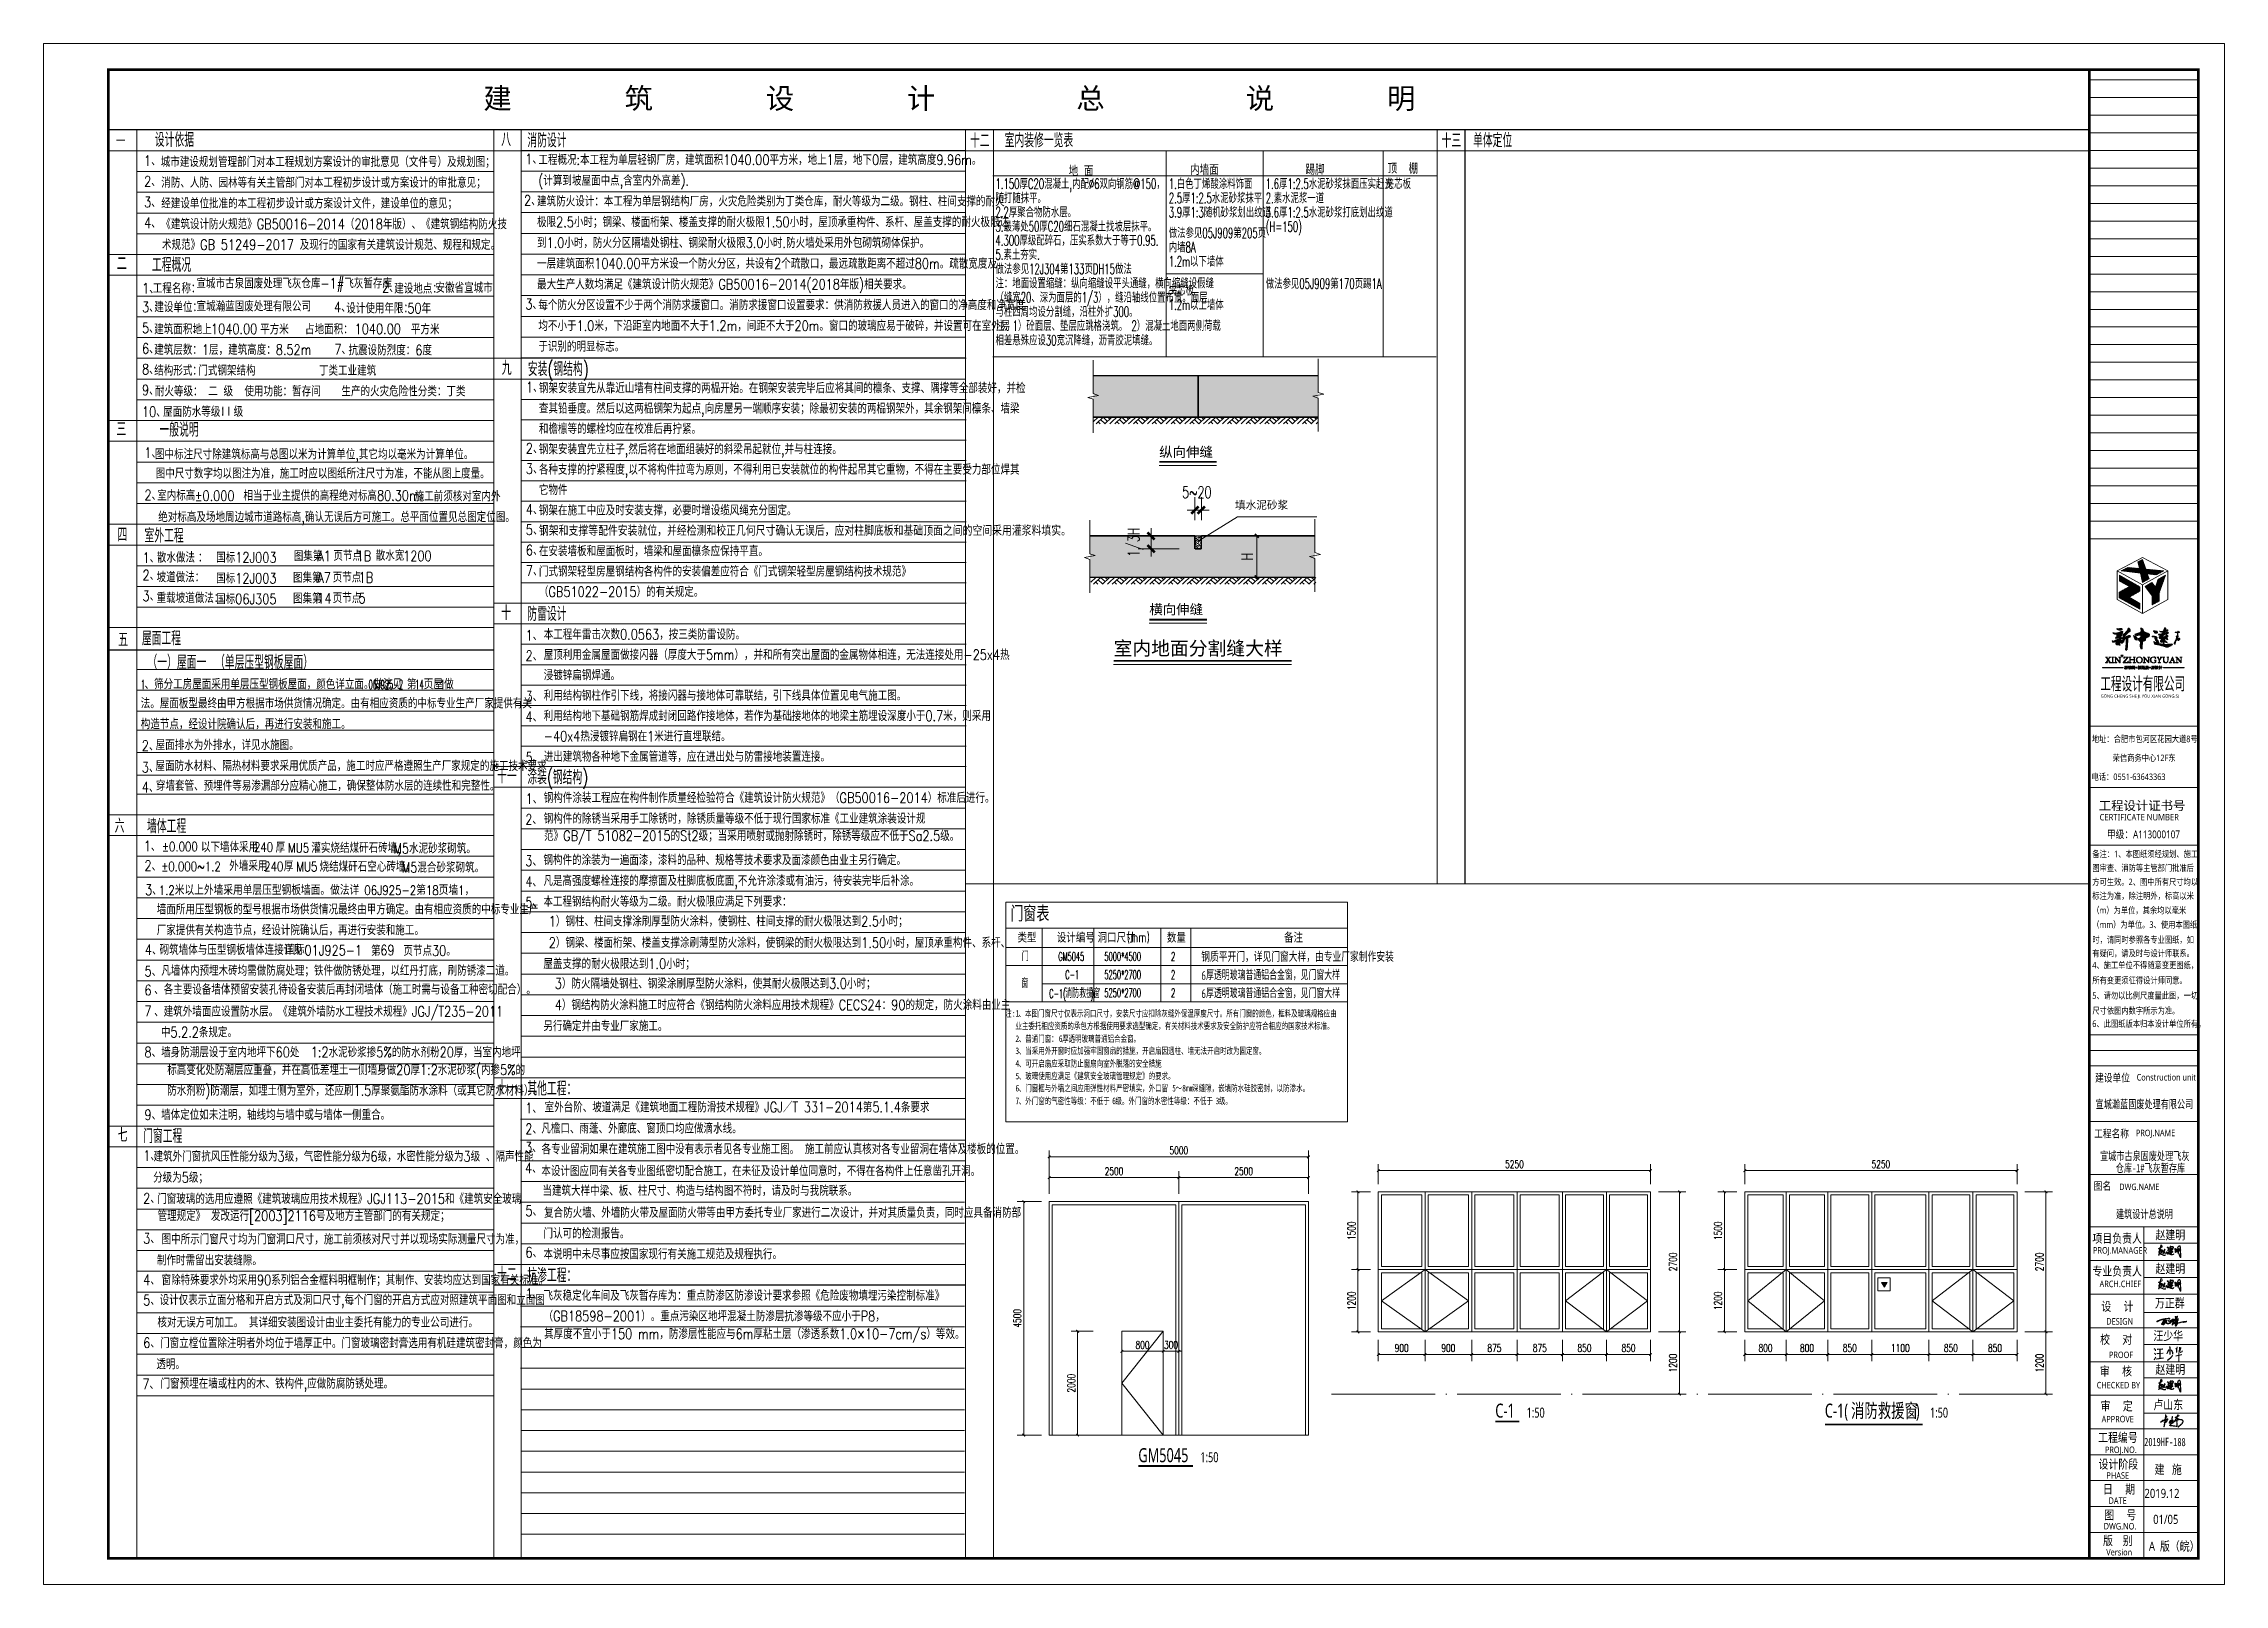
# Model space of a CAD drawing. Header units: inches. Extents: x -3733042 to -3450527, y 579159 to 997713.
# Drawn here: x -3732365 to -3648265, y 878913 to 938313 of the extents above; entities that cross this region are included whole.
import ezdxf
from ezdxf.enums import TextEntityAlignment as Align

# ---------------------------------------------------------------- set-up
doc = ezdxf.new("R2010")
doc.units = ezdxf.units.IN
doc.header["$LTSCALE"] = 1000
doc.header["$MEASUREMENT"] = 0
doc.header["$PDSIZE"] = -5
doc.linetypes.add('DOTE', pattern=[2.42, 2, -0.2, 0.02, -0.2])
doc.linetypes.add('LENGSHUI', pattern=[22, 20, -1, 0, -1])
doc.layers.get('0').update_dxf_attribs({"lineweight": 18})
doc.layers.get('Defpoints').update_dxf_attribs({"lineweight": 18})
for name, color, linetype, lineweight in [('0-TK', 4, 'Continuous', 18), ('00签名', 7, 'LENGSHUI', 18), ('1', 7, 'Continuous', 18), ('DIM_SYMB', 3, 'Continuous', 18), ('DOTE', 14, 'DOTE', 18), ('PUB_DIM', 3, 'Continuous', 18), ('PUB_HATCH', 8, 'Continuous', 18), ('PUB_TAB', 7, 'Continuous', 18), ('PUB_TEXT', 7, 'Continuous', 18), ('PUB_TITLE', 153, 'Continuous', 18), ('SURFACE', 255, 'Continuous', 18), ('WINDOW', 4, 'Continuous', 18), ('图层 1', 7, 'Continuous', 18), ('图签文字', 4, 'Continuous', 18)]:
    doc.layers.add(name, color=color, linetype=linetype, lineweight=lineweight)
doc.styles.add('-黑体', font='', dxfattribs={"width": 0.7})
doc.styles.add('_HZTXT', font='simplex.shx', dxfattribs={"width": 0.8, "bigfont": 'hztxt.shx'})
doc.styles.add('_TCH_DIM_T3', font='simplex.shx', dxfattribs={"width": 0.705882, "bigfont": 'gbcbig.shx'})
doc.styles.add('_TCH_WINDOW', font='simplex.shx', dxfattribs={"width": 0.7, "bigfont": 'gbcbig.shx'})
doc.styles.add('H1', font='')
doc.styles.add('HT', font='', dxfattribs={"width": 0.9})
doc.styles.add('HZ', font='txt.shx', dxfattribs={"width": 0.8, "bigfont": 'hztxt.shx'})
doc.styles.get("Standard").update_dxf_attribs({"font": 'gbenor.shx', "bigfont": 'gbcbig.shx'})
doc.styles.add('宋体', font='')
doc.styles.add('建筑图签-1', font='', dxfattribs={"width": 0.7})
doc.styles.add('建筑图签-黑', font='', dxfattribs={"width": 0.7})
doc.styles.get('-黑体').set_extended_font_data('微软雅黑')
doc.styles.get('H1').set_extended_font_data('宋体')
doc.styles.get('HT').set_extended_font_data('黑体')
doc.styles.get('宋体').set_extended_font_data('宋体')
doc.styles.get('建筑图签-1').set_extended_font_data('黑体')
doc.styles.get('建筑图签-黑').set_extended_font_data('黑体')
doc.dimstyles.new('_TCH_ARCH&&50', dxfattribs={"dimtxt": 148.75, "dimasz": 50, "dimexe": 125, "dimexo": 150, "dimgap": 50, "dimtad": 1, "dimdec": 0, "dimzin": 0, "dimdsep": 46, "dimtxsty": '_TCH_DIM_T3', "dimblk": 'ARCHTICK', "dimcen": 0.09, "dimdle": 100, "dimclrt": 7, "dimazin": 2, "dimtfac": 1, "dimtdec": 0, "dimtix": 1, "dimtmove": 2, "dimatfit": 3, "dimfxl": 1, "dimtolj": 1, "dimarcsym": 0})

msp = doc.modelspace()

# ---------------------------------------------------------------- texts
at = {"style": '-黑体'}
for s, height, width, p in [('工程设计有限公司', 500, 0.6, (-3653048.8, 913389.8)), ('地址：合肥市包河区花园大道8号', 250, 0.8, (-3653373.8, 911382.2)), ('荣信商务中心12F东', 250, 0.8, (-3652574.5, 910650.8)), ('电话：0551-63643363', 250, 0.8, (-3653387, 909921.9)), ('甲级：A113000107', 300, 0.8, (-3652794.1, 907677.2)), ('APPROVE', 250, 0.7, (-3652998.8, 885160)), ('01/05', 350, 0.8, (-3651010.5, 881244))]:
    msp.add_text(s, height=height, dxfattribs=dict(at, width=width)).set_placement(p)
msp.add_text('工程设计证书号', height=350, dxfattribs=at).set_placement((-3653109.4, 908760.7))
for s, height, width, p in [('备注：1、本图纸须经规划、施工', 250, 0.8, (-3653358.6, 907072.7)), ('图审查、消防等主管部门批准后', 250, 0.8, (-3653358.6, 906534.1)), ('方可生效。2、图中所有尺寸均以', 250, 0.8, (-3653358.6, 905995.4)), ('标注为准，除注明外，标高以米', 250, 0.8, (-3653358.6, 905456.7)), ('（m）为单位，其余均以毫米', 250, 0.8, (-3653358.6, 904902.2)), ('（mm）为单位。3、使用本图纸', 250, 0.8, (-3653358.6, 904347.7)), ('有疑问，请及时与设计师联系。', 250, 0.8, (-3653358.6, 903243.7)), ('时，请同时参照各专业图纸，如', 250, 0.8, (-3653358.6, 903765.4)), ('4、施工单位不得随意变更图纸，', 250, 0.8, (-3653358.6, 902784.9)), ('所有变更须征得设计师同意。', 250, 0.8, (-3653358.6, 902200.2)), ('5、请勿以比例尺度量此图，一切', 250, 0.8, (-3653358.6, 901615.4)), ('尺寸依图内数字所示为准。', 250, 0.8, (-3653358.6, 901030.6)), ('6、此图纸版本归本设计单位所有。', 250, 0.8, (-3653358.6, 900527.6)), ('建设单位', 300, 0.8, (-3653251.2, 898442.1)), ('工程名称', 300, 0.8, (-3653288.3, 896288.9)), ('PROJ.NAME', 250, 0.8, (-3651678, 896316.9)), ('图名', 300, 0.8, (-3653302.5, 894271.4)), ('DWG.NAME', 250, 0.8, (-3652317.4, 894237.9)), ('项目负责人', 350, 0.8, (-3653354.1, 892255.4)), ('赵建明', 350, 0.8, (-3650920.7, 892385.3)), ('PROJ.MANAGER', 250, 0.7, (-3653330.1, 891788.5)), ('专业负责人', 350, 0.8, (-3653354.1, 890990.9)), ('ARCH.CHIEF', 250, 0.7, (-3653078.5, 890496.2)), ('赵建明', 350, 0.8, (-3650920.7, 891085.3)), ('万正群', 350, 0.8, (-3650942.2, 889760.3)), ('DESIGN', 250, 0.7, (-3652817.6, 889052.3)), ('汪少华', 350, 0.8, (-3651004.1, 888499.5)), ('PROOF', 250, 0.7, (-3652716.4, 887761.3)), ('赵建明', 350, 0.8, (-3650920.7, 887201.2)), ('卢山东', 350, 0.8, (-3651001.6, 885840.3)), ('工程编号', 350, 0.8, (-3653133.5, 884577.9)), ('PROJ.NO.', 250, 0.7, (-3652872.6, 884101.6)), ('设计阶段', 350, 0.8, (-3653118.4, 883550.4)), ('PHASE', 250, 0.7, (-3652812.8, 883113)), ('DATE', 250, 0.7, (-3652732.3, 882140)), ('DWG.NO.', 250, 0.7, (-3652919.2, 881153.2)), ('Version', 250, 0.7, (-3652820, 880153.2))]:
    msp.add_text(s, height=height, dxfattribs=dict(at, width=width)).set_placement(p, align=Align.MIDDLE_LEFT)
at = {"color": 1, "style": '-黑体', "width": 0.8}
msp.add_text('2019.12', height=350, dxfattribs=at).set_placement((-3651346.1, 882244))
at = {"style": '-黑体'}
for s, insert, char_height, width, attachment_point in [('{\\W1; GONG CHENG SHE JI YOU XIAN GONG SI }', (-3653077.4, 913066.9), 120, 4813.237, 7), ('{\\W0.9;CERTIFICATE NUMBER}', (-3653077, 908361.7), 250, 4760.647, 7), ('{\\W0.8;Construction unit  }', (-3651647.2, 898461), 250, 3277.002, 4), ('{\\W0.8;设     计}', (-3653008.7, 889612.3), 350, 1910.034, 4), ('{\\W0.8;校     对}', (-3653056.7, 888338.6), 350, 1917.547, 4), ('{\\W0.8;审     核}', (-3653063.8, 887115.2), 350, 1898.944, 4), ('CHECKED BY', (-3653188.2, 886592), 250, 2109.391, 4), ('{\\W0.8;审     定}', (-3653039.9, 885576.4), 350, 1893.578, 7), ('{\\W0.8;建   施}', (-3650956.2, 883133.4), 350, 1587.342, 7), ('{\\W0.8;日     期}', (-3652946.7, 882563.5), 350, 1810.579, 4), ('{\\W0.8;图     号}', (-3652281.9, 881574.2), 350, 1885.349, 5), ('{\\W0.8;版    别}', (-3652374.4, 880581.9), 350, 1720.068, 5), ('{\\W0.8;A  版（皖）}', (-3651173.7, 880164.4), 350, 2571.516, 7)]:
    msp.add_mtext(s, dxfattribs=dict(at, insert=insert, char_height=char_height, width=width, attachment_point=attachment_point))
at = {"layer": 'PUB_TEXT', "color": 3}
for s, height, style, width, p in [('一', 400, '_HZTXT', 0.8, (-3729575.7, 934361.2)), ('设计依据', 540, 'HZ', 0.7, (-3728076.7, 934333.5)), ('八', 540, 'HZ', 0.7, (-3714717.6, 934353.2)), ('消防设计', 540, 'HZ', 0.7, (-3713710.8, 934310.9)), ('十二', 540, 'HZ', 0.7, (-3696639.8, 934302.1)), ('十三', 540, 'HZ', 0.7, (-3678451.3, 934302.1)), ('单体定位', 540, 'HZ', 0.7, (-3677239.2, 934311.5)), ('工程概况', 540, 'HZ', 0.7, (-3728186.2, 929512.1)), ('九', 540, 'HZ', 0.7, (-3714696.7, 925538.8)), ('安装(钢结构)', 540, 'HZ', 0.7, (-3713690, 925496.4)), ('一般说明', 540, 'HZ', 0.7, (-3727898.9, 923156.5)), ('四', 540, 'HZ', 0.7, (-3729516.2, 919106.6)), ('室外工程', 540, 'HZ', 0.7, (-3728475.3, 919074.5)), ('十', 540, 'HZ', 0.7, (-3714717.6, 916097.6)), ('防雷设计', 540, 'HZ', 0.7, (-3713710.8, 916055.3)), ('屋面工程', 540, 'HZ', 0.7, (-3728575.5, 915114.9)), ('十一', 540, 'HZ', 0.7, (-3714876.5, 909798.7)), ('涂装(钢结构)', 540, 'HZ', 0.7, (-3713710.8, 909756.4)), ('十一', 540, 'HZ', 0.7, (-3714876.5, 897798.9)), ('其他工程：', 540, 'HZ', 0.7, (-3713710.8, 897756.6)), ('门窗工程', 540, 'HZ', 0.7, (-3728527.5, 895923.6)), ('十二', 540, 'HZ', 0.7, (-3714876.5, 890598.9)), ('抗渗工程：', 540, 'HZ', 0.7, (-3713710.8, 890556.6))]:
    msp.add_text(s, height=height, dxfattribs=dict(at, style=style, width=width)).set_placement(p)
at = {"layer": 'PUB_TEXT', "style": '_HZTXT'}
for s, height, width, p in [('1、', 399.98, 0.8, (-3728491.4, 933603.4)), ('城市建设规划管理部门对本工程规划方案设计的审批意见（文件号）及规划图；', 399.98, 0.8, (-3727847.9, 933556.5)), ('1、', 399.98, 0.8, (-3713786.9, 933668.7)), ('工程概况:本工程为单层轻钢厂房，建筑面积1040.00平方米，地上1层，地下0层，建筑高度9.96m。', 399.98, 0.8, (-3713284.8, 933636.4)), ('内墙面', 400, 0.8, (-3688148.6, 933251.6)), ('2、', 399.98, 0.8, (-3728491.4, 932803.4)), ('消防、人防、园林等有关主管部门对本工程初步设计或方案设计的审批意见；', 399.98, 0.8, (-3727826.6, 932757.9)), ('(计算到坡屋面中点,含室内外高差).', 399.98, 0.8, (-3713284.8, 932836.4)), ('1.白色丁烯酸涂料饰面', 400, 0.6, (-3688974.4, 932709.8)), ('1.6厚1:2.5水泥砂浆抹面压实赶光', 400, 0.6, (-3685234.8, 932709.8)), ('夹芯板', 400, 0.6, (-3680606.4, 932709.8)), ('3、', 399.98, 0.8, (-3728491.4, 932003.4)), ('经建设单位批准的本工程初步设计或方案设计文件，建设单位的意见；', 399.98, 0.8, (-3727826.6, 931957.9)), ('2、', 399.98, 0.8, (-3713838.3, 932068.7)), ('建筑防火设计：本工程为单层钢结构厂房，火灾危险类别为丁类仓库，耐火等级为二级。钢柱、柱间支撑的耐火', 399.98, 0.8, (-3713336.2, 932036.4)), ('2.2厚聚合物防水层。', 400, 0.6, (-3695655.7, 931614.9)), ('2.5厚1:2.5水泥砂浆抹平', 400, 0.6, (-3688974.4, 932159.8)), ('3.9厚1:3随机砂浆划出纹道', 400, 0.6, (-3688974.4, 931609.8)), ('2.素水泥浆一道', 400, 0.6, (-3685234.8, 932159.8)), ('3.6厚1:2.5水泥砂浆打底划出纹道', 400, 0.6, (-3685234.8, 931609.8)), ('4、', 399.98, 0.8, (-3728491.4, 931203.4)), ('《建筑设计防火规范》GB50016-2014（2018年版）、《建筑钢结构防火技', 399.98, 0.8, (-3727826.6, 931157.9)), ('极限2.5小时；钢梁、楼面桁架、楼盖支撑的耐火极限1.50小时，屋顶承重构件、系杆、屋盖支撑的耐火极限达', 399.98, 0.8, (-3713336.2, 931236.4)), ('3.最薄处50厚C20细石混凝土找坡层抹平。', 400, 0.6, (-3695655.7, 931065.4)), ('做法参见05J909第205页', 400, 0.6, (-3688974.4, 930815.6)), ('(H=150)', 400, 0.6, (-3685234.8, 931059.8)), ('到1.0小时，防火分区隔墙处钢柱、钢梁耐火极限3.0小时.防火墙处采用外包砌筑砌体保护。', 399.98, 0.8, (-3713336.2, 930436.4)), ('4.300厚级配碎石，压实系数大于等于0.95.', 400, 0.6, (-3695655.7, 930528.2)), ('5.素土夯实.', 400, 0.6, (-3695655.7, 929978.2)), ('内墙8A', 400, 0.6, (-3688974.4, 930265.6)), ('1.2m以下墙体', 400, 0.6, (-3688974.4, 929715.6)), ('一层建筑面积1040.00平方米设一个防火分区，共设有2个疏散口，最远疏散距离不超过80m。疏散宽度及', 399.98, 0.8, (-3713336.2, 929636.4)), ('最大生产人数均满足《建筑设计防火规范》GB50016-2014(2018年版)相关要求。', 399.98, 0.8, (-3713336.2, 928836.4)), ('做法参见12J304第133页DH15做法', 400, 0.6, (-3695655.7, 929428.2)), ('注：地面设置缩缝：纵向缩缝设平头通缝，横向缩缝设假缝', 400, 0.6, (-3695655.7, 928878.2)), ('1、', 399.98, 0.8, (-3728564.7, 928678.1)), ('工程名称：', 399.98, 0.8, (-3728153.8, 928682.9)), ('2、', 399.98, 0.8, (-3719314.4, 928718.5)), ('建设地点：', 399.98, 0.8, (-3718844, 928673.3)), ('安徽省宣城市', 399.98, 0.8, (-3717252.4, 928701.8)), ('3、', 399.98, 0.8, (-3713786.9, 928068.7)), ('每个防火分区设置不少于两个消防求援窗口。消防求援窗口设置要求：供消防救援人员进入的窗口的净高度和净宽度', 399.98, 0.8, (-3713284.8, 928036.4)), ('（缝宽20、深为面层的1/3），缝沿轴线位置布置。面层', 400, 0.6, (-3695655.7, 928328.2)), ('夹芯板', 400, 0.6, (-3688974.4, 928596.4)), ('1.2m以上墙体', 400, 0.6, (-3688974.4, 928046.4)), ('做法参见05J909第170页踢1A', 400, 0.6, (-3685234.8, 928859.8)), ('3、', 399.98, 0.8, (-3728570.9, 927957.3)), ('建设单位：', 399.98, 0.8, (-3728095.8, 927959.1)), ('4、', 399.98, 0.8, (-3721164.7, 927958.9)), ('设计使用年限：', 399.98, 0.8, (-3720694.3, 927913.7)), ('均不小于1.0米，下沿距室内地面不大于1.2m，间距不大于20m。窗口的玻璃应易于破碎，并设置可在室外易', 399.98, 0.8, (-3713284.8, 927236.4)), ('与柱四周均设分割缝，沿柱外扩300。', 400, 0.6, (-3695655.7, 927778.2)), ('5、', 399.98, 0.8, (-3728570.9, 927151.5)), ('建筑面积：', 399.98, 0.8, (-3728100.5, 927106.3)), ('地上', 399.98, 0.8, (-3726619, 927101.9)), ('1040.00', 399.98, 0.8, (-3725907.4, 927114.8)), ('平方米', 399.98, 0.8, (-3724014.5, 927101.9)), ('占地面积：', 399.98, 0.8, (-3722283.8, 927106.3)), ('1040.00', 399.98, 0.8, (-3720369.8, 927114.8)), ('平方米', 399.98, 0.8, (-3718197.8, 927101.9)), ('于识别的明显标志。', 399.98, 0.8, (-3713284.8, 926436.4)), ('相差悬殊应设30宽沉降缝，沥青胶泥填缝。', 400, 0.6, (-3695655.7, 926678.2)), ('8、', 399.98, 0.8, (-3728570.9, 925558.9)), ('6、', 399.98, 0.8, (-3728570.9, 926358.9)), ('结构形式：', 399.98, 0.8, (-3728100.5, 925513.7)), ('建筑层数：1层，建筑高度：8.52m', 399.98, 0.8, (-3728100.5, 926313.7)), ('门式钢架结构', 399.98, 0.8, (-3726398, 925513.7)), ('丁类工业建筑', 399.98, 0.8, (-3721746.4, 925512.5)), ('7、', 399.98, 0.8, (-3721150.2, 926329.7)), ('抗震设防烈度：6度', 399.98, 0.8, (-3720607, 926297.8)), ('9、', 399.98, 0.8, (-3728570.9, 924758.9)), ('使用功能：暂存间', 399.98, 0.8, (-3724620.8, 924713.7)), ('生产的火灾危险性分类：丁类', 399.98, 0.8, (-3720879.7, 924713.7)), ('1、', 399.98, 0.8, (-3713766.1, 924868.7)), ('钢架安装宜先从靠近山墙有柱间支撑的两榀开始。在钢架安装完毕后应将其间的檩条、支撑、隅撑等全部装好，并检', 399.98, 0.8, (-3713264, 924836.4)), ('10、', 399.98, 0.8, (-3728570.9, 923918.4)), ('Ⅰ', 400, 0.8, (-3725634.8, 923925.8)), ('查其铅垂度。然后以这两榀钢架为起点,向房屋另一端顺序安装；除最初安装的两榀钢架外，其余钢架间檩条、墙梁', 399.98, 0.8, (-3713264, 924050.8)), ('和檐檩等的螺栓均应在校准后再拧紧。', 399.98, 0.8, (-3713264, 923265.3)), ('1、', 399.98, 0.8, (-3728478.5, 922337.6)), ('图中标注尺寸除建筑标高与总图以米为计算单位,其它均以毫米为计算单位。', 399.98, 0.8, (-3728071, 922283.7)), ('2、', 399.98, 0.8, (-3713766.1, 922512)), ('钢架安装宜先立柱子,然后将在地面组装好的斜梁吊起就位,并与柱连接。', 399.98, 0.8, (-3713264, 922479.7)), ('图中尺寸数字均以图注为准，施工时应以图纸所注尺寸为准，不能从图上度量。', 399.98, 0.8, (-3728041.6, 921545.3)), ('3、', 399.98, 0.8, (-3713766.1, 921726.5)), ('各种支撑的拧紧程度,以不将构件拉弯为原则，不得利用已安装就位的构件起吊其它重物，不得在主要受力部位焊其', 399.98, 0.8, (-3713264, 921694.2)), ('2、', 399.98, 0.8, (-3728475.8, 920710.3)), ('室内标高', 399.98, 0.8, (-3727983.4, 920696.1)), ('%%P0.000', 399.98, 0.8, (-3726539.2, 920682)), ('相当于业主提供的高程绝对标高80.30m。', 400, 0.8, (-3724660.1, 920690.1)), ('施工前须核对室内外', 399.98, 0.8, (-3718056.4, 920665.6)), ('它物件', 399.98, 0.8, (-3713264, 920908.6)), ('绝对标高及场地周边城市道路标高,确认无误后方可施工。总平面位置见总图定位图。', 399.98, 0.8, (-3727943.5, 919865.6)), ('4、', 399.98, 0.8, (-3713766.1, 920155.4)), ('钢架在施工中应及时安装支撑，必要时增设缆风绳充分固定。', 399.98, 0.8, (-3713264, 920123)), ('5、', 399.98, 0.8, (-3713766.1, 919369.8)), ('钢架和支撑等配件安装就位，并经检测和校正几何尺寸确认无误后，应对柱脚底板和基础顶面之间的空间采用灌浆料填实。', 399.98, 0.76, (-3713264, 919337.5)), ('1、', 399.98, 0.8, (-3728548.9, 918295.7)), ('散水做法', 400, 0.8, (-3727999, 918304.9)), ('：', 400, 0.8, (-3726411.5, 918307.6)), ('国标12J003', 400, 0.8, (-3725710.6, 918302.8)), ('A1', 400, 0.8, (-3721806.5, 918360.7)), ('1B', 400, 0.8, (-3720292.5, 918364)), ('散水宽', 400, 0.8, (-3719557.6, 918381.2)), ('1200', 400, 0.8, (-3718498.7, 918363.6)), ('6、', 399.98, 0.8, (-3713766.1, 918584.3)), ('在安装墙板和屋面板时，墙梁和屋面檩条应保持平直。', 399.98, 0.8, (-3713264, 918551.9)), ('2、', 399.98, 0.8, (-3728548.9, 917622.7)), ('坡道做法：', 400, 0.8, (-3728009, 917546.2)), ('国标12J003', 400, 0.8, (-3725710.6, 917502.8)), ('A7', 400, 0.8, (-3721809.7, 917527.3)), ('1B', 400, 0.8, (-3720217.2, 917530.6)), ('7、', 399.98, 0.8, (-3713766.1, 917798.7)), ('门式钢架轻型房屋钢结构各构件的安装偏差应符合《门式钢架轻型房屋钢结构技术规范》', 399.98, 0.8, (-3713264, 917766.4)), ('3、', 399.98, 0.8, (-3728548.9, 916822.7)), ('重载坡道做法：', 400, 0.8, (-3728009, 916746.2)), ('国标06J305', 400, 0.8, (-3725710.6, 916702.8)), ('14', 400, 0.8, (-3721809.7, 916727.3)), ('5', 400, 0.8, (-3720217.2, 916730.6)), ('（GB51022-2015）的有关规定。', 399.98, 0.8, (-3713264, 916980.8)), ('1、', 399.98, 0.8, (-3713777.3, 915305.2)), ('本工程年雷击次数0.0563，按三类防雷设防。', 400, 0.8, (-3713077.9, 915338.7)), ('2、', 399.98, 0.8, (-3713777.3, 914519.6)), ('屋顶利用金属屋面做接闪器（厚度大于5mm），并和所有突出屋面的金属物体相连，无法连接处用-25x4热', 400, 0.8, (-3713077.9, 914553.1)), ('浸镀锌扁钢焊通。', 400, 0.8, (-3713077.9, 913767.6)), ('3、', 399.98, 0.8, (-3713777.3, 912948.5)), ('利用结构钢柱作引下线，将接闪器与接地体可靠联结，引下线具体位置见电气施工图。', 400, 0.8, (-3713077.9, 912982)), ('4、', 399.98, 0.8, (-3713777.3, 912162.9)), ('利用结构地下基础钢筋焊成封闭回路作接地体，若作为基础接地体的地梁主筋埋设深度小于0.7米，则采用', 400, 0.8, (-3713077.9, 912196.4)), ('-40x4热浸镀锌扁钢在1米进行直埋联结。', 400, 0.8, (-3713077.9, 911410.9)), ('2、', 399.98, 0.8, (-3728576.5, 911047.9)), ('5、', 399.98, 0.8, (-3713777.3, 910591.8)), ('进出建筑物各种地下金属管道等，应在进出处与防雷接地装置连接。', 400, 0.8, (-3713077.9, 910625.3)), ('3、', 399.98, 0.8, (-3728576.5, 910214.9)), ('4、', 399.98, 0.8, (-3728576.5, 909447.9)), ('1、', 399.98, 0.8, (-3713777.3, 909006.3)), ('钢构件涂装工程应在构件制作质量经检验符合《建筑设计防火规范》（GB50016-2014）标准后进行。', 400, 0.8, (-3713077.9, 909039.8)), ('2、', 399.98, 0.8, (-3713789.6, 908206.3)), ('钢构件的除锈当采用手工除锈时，除锈质量等级不低于现行国家标准《工业建筑涂装设计规', 400, 0.8, (-3713077.9, 908239.8)), ('1、', 399.98, 0.8, (-3728501.4, 907174.1)), ('%%P0.000', 360, 0.8, (-3727801.1, 907177.3)), ('以下墙体采用', 400, 0.8, (-3726297.5, 907141.4)), ('240', 360, 0.8, (-3724254.9, 907152.1)), ('厚', 400, 0.8, (-3723418.4, 907125.6)), ('MU5', 360, 0.8, (-3722938.4, 907125.6)), ('灌实烧结煤矸石砖墙,', 400, 0.8, (-3722040.1, 907109.3)), ('M5水泥砂浆砌筑。', 400, 0.8, (-3718876.1, 907089)), ('2、', 399.98, 0.8, (-3728475.5, 906421.9)), ('%%P0.000~1.2', 360, 0.8, (-3727827.6, 906407.7)), ('外墙采用', 400, 0.8, (-3725205.5, 906413.5)), ('240', 360, 0.8, (-3723858.9, 906409.2)), ('厚', 400, 0.8, (-3723100.1, 906402.1)), ('MU5', 360, 0.8, (-3722620.1, 906402.1)), ('烧结煤矸石空心砖墙，', 400, 0.8, (-3721721.9, 906385.9)), ('M5混合砂浆砌筑。', 400, 0.8, (-3718554.9, 906355.2)), ('3、', 399.98, 0.8, (-3713789.6, 906606.3)), ('3、', 399.98, 0.8, (-3728450.7, 905488.6)), ('4、', 399.98, 0.8, (-3713789.6, 905806.3)), ('凡是高强度螺栓连接的摩擦面及柱脚底板底面,不允许涂漆或有油污，待安装完毕后补涂。', 400, 0.8, (-3713090.3, 905839.8)), ('墙面所用压型钢板的型号根据市场供货情况最终由甲方确定。由有相应资质的中标专业生产', 400, 0.8, (-3728000.2, 904739.3)), ('5、', 399.98, 0.8, (-3713789.6, 905006.3)), ('本工程钢结构耐火等级为二级。耐火极限应满足下列要求：', 400, 0.8, (-3713090.3, 905039.8)), ('厂家提供有关构造节点，经设计院确认后，再进行安装和施工。', 400, 0.8, (-3728000.2, 903939.3)), ('4、', 399.98, 0.8, (-3728458.7, 903178.5)), ('砌筑墙体与压型钢板墙体连接详见', 400, 0.8, (-3727890.9, 903181)), ('国标', 400, 0.8, (-3723032.9, 903185.7)), ('01J925-1', 400, 0.8, (-3722300.9, 903159.3)), ('69', 400, 0.8, (-3719380.5, 903164.8)), ('5、', 399.98, 0.8, (-3728471.5, 902352)), ('凡墙体内预埋木砖均需做防腐处理；铁件做防锈处理，以红丹打底，刷防锈漆二道。', 400, 0.8, (-3727826.3, 902377.1)), ('屋盖支撑的耐火极限达到1.0小时；', 400, 0.8, (-3713090.3, 902639.8)), ('6', 400, 0.8, (-3728475.2, 901622.6)), ('、各主要设备墙体预留安装孔待设备安装后再封闭墙体（施工时需与设备工种密切配合）。', 400, 0.8, (-3728102.5, 901651.2)), ('7', 400, 0.8, (-3728475.2, 900819.1)), ('、建筑外墙面应设置防水层。《建筑外墙防水工程技术规程》JGJ/T235-2011', 400, 0.8, (-3728102.5, 900801.4)), ('中5.2.2条规定。', 400, 0.8, (-3727840.7, 900001.4)), ('另行确定并由专业厂家施工。', 400, 0.8, (-3713090.3, 900239.8)), ('1、', 399.98, 0.8, (-3713789.6, 897075.5)), ('9、墙体定位如未注明，轴线均与墙中或与墙体一侧重合。', 399.98, 0.8, (-3728475.2, 896819.1)), ('2、', 399.98, 0.8, (-3713789.6, 896275.5)), ('凡檐口、雨蓬、外廊底、窗顶口均应做滴水线。', 400, 0.8, (-3713171.5, 896293.8)), ('3、', 399.98, 0.8, (-3713799.3, 895563.6)), ('.', 360, 0.533333, (-3706451.5, 896293.8)), ('1、', 399.98, 0.8, (-3728523.2, 895245.9)), ('分级为5级；', 400, 0.8, (-3728140.2, 894401)), ('4、', 399.98, 0.8, (-3713799.3, 894763.6)), ('本设计图应同有关各专业图纸密切配合施工，在未征及设计单位同意时，不得在各构件上任意凿孔开洞。', 400, 0.8, (-3713171.5, 894651.5)), ('2、', 399.98, 0.8, (-3728523.2, 893599.7)), ('门窗玻璃的选用应遵照《建筑玻璃应用技术规程》JGJ113-2015和《建筑安全玻璃', 400, 0.8, (-3727984.2, 893578.8)), ('当建筑大样中梁、板、柱尺寸、构造与结构图不符时，请及时与我院联系。', 399.98, 0.8, (-3713127, 893891.3)), ('5、', 399.98, 0.8, (-3713783.7, 893113.8)), ('复合防火墙、外墙防火带及屋面防火带等由甲方委托专业厂家进行二次设计，并对其质量负责，同时应具备消防部', 400, 0.8, (-3713066.2, 893045.8)), ('3、', 399.98, 0.8, (-3728523.2, 892052.7)), ('门认可的检测报告。', 400, 0.8, (-3713086.6, 892245.8)), ('制作时需留出安装缝隙。', 400, 0.8, (-3727994.2, 891208.7)), ('6、', 399.98, 0.8, (-3713783.7, 891513.8)), ('本说明中未尽事应按国家现行有关施工规范及规程执行。', 400, 0.8, (-3713086.6, 891445.8)), ('4、', 399.98, 0.8, (-3728523.2, 890452.7)), ('5、', 399.98, 0.8, (-3728523.2, 889669.5)), ('1、', 399.98, 0.8, (-3713783.7, 889915.5)), ('飞灰稳定化车间及飞灰暂存库为：重点防渗区防渗设计要求参照《危险废物填埋污染控制标准》', 400, 0.8, (-3713086.6, 889847.5)), ('（GB18598-2001）。重点污染区地坪混凝土防渗层抗渗等级不应小于P8，', 400, 0.8, (-3713086.6, 889054.3)), ('6、', 399.98, 0.8, (-3728523.2, 888027.9)), ('透明。', 400, 0.8, (-3728016.5, 887205.1)), ('7、', 399.98, 0.8, (-3728557.2, 886433.2))]:
    msp.add_text(s, height=height, dxfattribs=dict(at, width=width)).set_placement(p)
at = {"layer": 'PUB_TEXT', "color": 2, "style": '_HZTXT'}
for s, width, p in [('1.150厚C20混凝土,内配%%C6双向钢筋@150，', 0.6, (-3695655.7, 932709.8)), ('随打随抹平。', 0.6, (-3695655.7, 932159.8)), ('钢构件的涂装为一遍面漆，漆料的品种、规格等技术要求及面漆颜色由业主另行确定。', 0.8, (-3713090.3, 906639.8))]:
    msp.add_text(s, height=400, dxfattribs=dict(at, width=width)).set_placement(p)
at = {"layer": 'PUB_TEXT', "color": 1, "style": '_HZTXT'}
for s, height, width, p in [('1', 360, 0.533333, (-3728619.6, 913422.2)), ('、筛分工房屋面采用单层压型钢板屋面，颜色详立面。做法见', 399.98, 0.8, (-3728473.3, 913422.2)), ('06J925-2', 359.98, 0.533333, (-3719833.8, 913422.2)), ('第', 400, 0.8, (-3718352.7, 913422.2)), ('14', 359.98, 0.533333, (-3718032.7, 913422.2)), ('页屋', 399.98, 0.8, (-3717703.6, 913422.2)), ('1', 360, 0.533333, (-3717063.6, 913422.2)), ('做', 400, 0.8, (-3716917.3, 913422.2)), ('法。屋面板型最终由甲方根据市场供货情况确定。由有相应资质的中标专业生产厂家提供有关', 399.98, 0.8, (-3728619.6, 912682.2)), ('构造节点，经设计院确认后，再进行安装和施工。', 399.98, 0.8, (-3728619.6, 911882.2))]:
    msp.add_text(s, height=height, dxfattribs=dict(at, width=width)).set_placement(p)
at = {"layer": 'PUB_TEXT', "attachment_point": 7}
for s, insert, char_height, width, style in [('{\\W1;建        筑        设        计          总          说        明}', (-3715404, 935707.9), 800, 56716.854, 'HT'), ('地 面', (-3692833.7, 933207.3), 400, 1216.571, '_HZTXT'), ('踢脚 ', (-3683701.3, 933259.3), 400, 908, '_HZTXT'), ('顶  棚', (-3680532.5, 933300.6), 400, 1509.143, '_HZTXT'), ('术规范》GB 51249-2017 及现行的国家有关建筑设计规范、规程和规定。', (-3727799.9, 930357.9), 399.98, 16138.622, '_HZTXT'), ('宣城市古泉固废处理飞灰仓库-1#飞灰暂存库   ', (-3726471.5, 928739.3), 399.98, 9714.943, '_HZTXT'), (' 50年', (-3718557.3, 927912.5), 399.98, 1439.928, '_HZTXT'), ('{\\W0.6;注：1）砼面层、垫层应跳格浇筑。 2）混凝土地面两侧荷载}', (-3695641.7, 927228.2), 400, 9621.033, '_HZTXT'), ('耐火等级： 二 级', (-3728073.8, 924713.7), 399.98, 3905.871, '_HZTXT'), (' 屋面防水等级： ', (-3727976.2, 923922.6), 399.98, 3689.31, '_HZTXT'), ('Ⅰ级 ', (-3725404, 923925.8), 400, 756.923, '_HZTXT'), ('图集第 ', (-3722717.7, 918360.1), 400, 1364, '_HZTXT'), ('页节点 ', (-3721189.9, 918372.6), 400, 1376, '_HZTXT'), ('图集第 ', (-3722746.2, 917526.7), 400, 1364, '_HZTXT'), ('页节点 ', (-3721218.4, 917539.2), 400, 1376, '_HZTXT'), ('图集第 ', (-3722746.2, 916726.7), 400, 1364, '_HZTXT'), ('页节点 ', (-3721218.4, 916739.2), 400, 1376, '_HZTXT'), (' 屋面排水为外排水，详见水施图。', (-3728264.4, 911063.1), 400, 7231.648, '_HZTXT'), (' 屋面防水材料、隔热材料要求采用优质产品，施工时应严格遵照生产厂家规定的施工技术要求', (-3728270.7, 910257.3), 400, 19986.418, '_HZTXT'), (' 穿墙套管、预埋件等易渗漏部分应精心施工，确保整体防水层的连续性和完整性。', (-3728253.6, 909492.9), 400, 17308.571, '_HZTXT'), ('范》GB/T 51082-2015的St2级；当采用喷射或抛射除锈时，除锈等级应不低于Sa2.5级。', (-3713063.6, 907439.8), 400, 19728.352, '_HZTXT'), (' 1）钢柱、柱间支撑涂刷厚型防火涂料，使钢柱、柱间支撑的耐火极限达到2.5小时；', (-3713102.6, 904239.8), 400, 17814.857, '_HZTXT'), ('第    页节点30。', (-3719735.1, 903141.3), 400, 3883.868, '_HZTXT'), (' 2）钢梁、楼面桁架、楼盖支撑涂刷薄型防火涂料，使钢梁的耐火极限达到1.50小时，屋顶承重构件、系杆、', (-3713102.6, 903439.8), 400, 22870.945, '_HZTXT'), ('  3）防火隔墙处钢柱、钢梁涂刷厚型防火涂料，使其耐火极限达到3.0小时；', (-3713090.3, 901839.8), 400, 16283.077, '_HZTXT'), ('  4）钢结构防火涂料施工时应符合《钢结构防火涂料应用技术规程》CECS24：90的规定，防火涂料由业主', (-3713090.3, 901039.8), 400, 23261.187, '_HZTXT'), ('8、墙身防潮层设于室内地坪下60处  1:2水泥砂浆掺5%的防水剂粉20厚，当室内地坪', (-3728475.2, 899219.1), 399.98, 18859.76, '_HZTXT'), ('    标高变化处防潮层应重叠，并在高低差埋土一侧墙身做20厚1:2水泥砂浆(内掺5%的', (-3728475.2, 898419.1), 399.98, 19150.823, '_HZTXT'), ('    防水剂粉)防潮层，如埋土侧为室外，还应刷1.5厚聚氨酯防水涂料（或其它防水材料）。', (-3728475.2, 897619.1), 399.98, 19514.013, '_HZTXT'), ('室外台阶、坡道满足《建筑地面工程防滑技术规程》JGJ／T 331-2014第5.1.4条要求', (-3713045, 897109), 400, 18424.264, '_HZTXT'), ('各专业留洞如果在建筑施工图中没有表示者见各专业施工图。 施工前应认真核对各专业留洞在墙体及楼板的位置。 ', (-3713160.9, 895493.4), 400, 24398.418, '_HZTXT'), ('建筑外门窗抗风压性能分级为3级，气密性能分级为6级，水密性能分级为3级 、隔声性能', (-3728126.9, 895201), 400, 19083.341, '_HZTXT'), ('管理规定》 发改运行[2003]2116号及地方主管部门的有关规定；', (-3727970.3, 892788.7), 400, 14003.516, '_HZTXT'), ('  图中所示门窗尺寸均为门窗洞口尺寸，施工前须核对尺寸并以现场实际测量尺寸为准，', (-3728254.9, 892008.7), 400, 18580.22, '_HZTXT'), ('  窗除特殊要求外均采用90系列铝合金框料明框制作；其制作、安装均应达到国家有关标准。', (-3728254.9, 890408.7), 400, 19654.857, '_HZTXT'), (' 设计仅表示立面分格和开启方式及洞口尺寸,每个门窗的开启方式应对照建筑平面图和立面图', (-3728110.5, 889555.9), 400, 19797.714, '_HZTXT'), ('核对无误方可加工。 其详细安装图设计由业主委托有能力的专业公司进行。 ', (-3727977.1, 888813.1), 400, 16202.418, '_HZTXT'), ('  门窗立樘位置除注明者外均位于墙厚正中。门窗玻璃密封膏选用有机硅建筑密封膏，颜色为', (-3728309.3, 888005.1), 400, 19870.989, '_HZTXT'), ('其厚度不宜小于150 mm，防渗层性能应与6m厚粘土层（渗透系数1.0×10-7cm/s）等效。', (-3713062.6, 888237.5), 400, 19596.703, '_HZTXT'), (' 门窗预埋在墙或柱内的木、铁构件,应做防腐防锈处理。', (-3728075.4, 886335.3), 400, 11624.791, '_HZTXT')]:
    msp.add_mtext(s, dxfattribs=dict(at, insert=insert, char_height=char_height, width=width, style=style))
at = {"layer": 'PUB_TEXT', "color": 3, "char_height": 540, "attachment_point": 7, "style": 'HZ'}
for s, insert, width in [('{\\W0.7;  室内装修一览表}', (-3695978.9, 934311.5), 4683.825), ('{\\W0.7;二 }', (-3729538.2, 929564.8), 519.75), ('{\\W0.7;三 }', (-3729555.8, 923181.6), 505.575), ('{\\W0.7;五 }', (-3729485.5, 915062.5), 524.475), ('{\\W0.7;六 }', (-3729626, 907885.9), 529.2), ('{\\W0.7; 墙体工程}', (-3728712.9, 907870.5), 2637.225), ('{\\W0.7;七 }', (-3729502.7, 895965.9), 519.75)]:
    msp.add_mtext(s, dxfattribs=dict(at, insert=insert, width=width))
at = {"layer": 'PUB_TEXT', "color": 1, "insert": (-3728359, 914181.6), "char_height": 540, "width": 9039.6, "attachment_point": 7, "style": 'HZ'}
msp.add_mtext('{\\W0.7;（一）屋面一 （单层压型钢板屋面）}', dxfattribs=at)
at = {"layer": 'PUB_TEXT', "color": 2, "insert": (-3727923.6, 905478.1), "char_height": 360, "width": 13609.741, "attachment_point": 7, "style": '_HZTXT'}
msp.add_mtext('1.2米以上外墙采用单层压型钢板墙面。做法详 06J925-2第18页墙1，', dxfattribs=at)
at = {"layer": 'PUB_TEXT', "style": '_HZTXT', "width": 0.8}
msp.add_attdef('宣城瀚蓝固废处理有限公司', (-3726466.4, 927988.6), '某单位', height=399.98, dxfattribs=at)
at = {"layer": '图签文字', "color": 1, "style": '建筑图签-黑', "width": 0.7}
for s, p in [('宣城瀚蓝固废处理有限公司', (-3651346.8, 897265.8)), ('宣城市古泉固废处理飞灰', (-3651334.2, 895266.2))]:
    msp.add_text(s, height=320, dxfattribs=at).set_placement(p, align=Align.CENTER)
at = {"layer": '图签文字', "color": 4, "style": '建筑图签-黑', "width": 0.7}
msp.add_text('建筑设计总说明', height=320, dxfattribs=at).set_placement((-3651346.8, 893028), align=Align.CENTER)
at = {"layer": '图签文字', "color": 1, "style": '建筑图签-黑', "width": 0.7}
msp.add_text('2019HF-188', height=320, dxfattribs=at).set_placement((-3651357.5, 884244))
at = {"layer": '图签文字', "color": 1, "insert": (-3651115.8, 894764.2), "char_height": 320, "width": 4088.629, "attachment_point": 8, "style": '建筑图签-黑'}
msp.add_mtext('仓库-1#飞灰暂存库   ', dxfattribs=at)

# ---------------------------------------------------------------- blocks, each defined once
blk = doc.blocks.new('_DIMX')
blk.add_line((-150, 0), (150, 0))
blk.add_lwpolyline([(-70, -70, 50, 50, 0), (70, 70, 50, 50, 0)], format="xyseb")
blk = doc.blocks.new('$LinePat$00000009')
for p, q in [((0, -210), (210, 0)), ((120, -300), (420, 0)), ((420, 0), (608, -188)), ((495, -300), (795, 0)), ((615, 0), (705, -90)), ((210, -210), (300, -300)), ((315, -105), (502, -293)), ((705, -300), (795, -210))]:
    blk.add_line(p, q)
blk = doc.blocks.new('_ArchTick_2')
at = {"color": 0, "linetype": 'ByBlock'}
blk.add_lwpolyline([(-0.5, -0.5, 0.4, 0.4, 0), (0.5, 0.5, 0.4, 0.4, 0)], format="xyseb", dxfattribs=at)
blk = doc.blocks.new('A$C01B007C4')
h = blk.add_hatch()
h.set_pattern_fill('SACNCR', color=256, scale=120, style=0)
h.paths.add_polyline_path([(-290, 1600), (-4340, 1600), (-4340, 0), (-290, 0)], flags=0)
h.paths.add_polyline_path([(4340, 1600), (-290, 1600), (-290, 0), (4340, 0)], flags=0)
h = blk.add_hatch()
h.set_pattern_fill('SACNCR', color=256, scale=120, style=0)
h.paths.add_polyline_path([(-4470, -4577), (-4470, -6177), (4210, -6177), (4210, -4577), (-131, -4577), (-170, -4625), (-170, -5077), (-420, -5077), (-420, -4577)], flags=0)
h = blk.add_hatch()
h.set_pattern_fill('砂灰土', color=256, style=0, pattern_type=0)
h.set_pattern_definition([(37.5, (0, 0), (-2.5197, 77.07295), [0.01, -60.8, 0.01, -68, 0.01, -65]), (7.5, (0, 0), (70.791, 112.8858), [0.01, -32.8, 0.01, -54.8, 0.01, -21]), (327.5, (-49.2, 0), (124.5657, 0.2264), [0.01, -20, 0.01, -72, 0.01, -94]), (317.5, (-49.2, 0), (120.245, 35.107), [0.01, -10, 0.01, -47.2, 0.01, -54])])
h.paths.add_polyline_path([(-170, -4577), (-420, -4577), (-420, -5077), (-170, -5077)], flags=0)
at = {"color": 0, "linetype": 'ByBlock'}
for p, q in [((-890, 1600), (-2480, 1600)), ((-1020, -4577), (-2610, -4577)), ((-2110, -4575), (-2110, -4573)), ((-2110, -5079), (-2110, -5081))]:
    blk.add_line(p, q, dxfattribs=at)
blk.add_line((-420, -4577), (-170, -4577))
for points in [[(-4340, 1600, 60, 60, 0), (4340, 1600, 60, 60, 0)], [(-290, 1600, 60, 60, 0), (-290, 0, 60, 60, 0)], [(-4340, 0, 60, 60, 0), (4340, 0, 60, 60, 0)], [(-4470, -4577, 60, 60, 0), (-420, -4577, 60, 60, 0)], [(-420, -4577, 60, 60, 0), (-420, -5077, 60, 60, 0)], [(-170, -4577, 60, 60, 0), (4210, -4577, 60, 60, 0)], [(-170, -4577, 60, 60, 0), (-170, -5077, 60, 60, 0)], [(-420, -5077, 60, 60, 0), (-170, -5077, 60, 60, 0)], [(-4470, -6177, 60, 60, 0), (4210, -6177, 60, 60, 0)]]:
    blk.add_lwpolyline(points, format="xyseb")
at = {"layer": 'Defpoints', "color": 0, "linetype": 'ByBlock'}
for p in [(-290, 1600), (-290, 1100), (-2110, -4577), (-420, -4577), (-420, -5077)]:
    blk.add_point(p, dxfattribs=at)
at = {"layer": 'DIM_SYMB'}
for points in [[(-4340, -600), (-4340, 688), (-4550, 764), (-4130, 838), (-4340, 912), (-4340, 2200)], [(4340, -556), (4340, 731), (4130, 808), (4550, 882), (4340, 956), (4340, 2244)], [(-1795, -1863), (415, -1863)], [(-4470, -6777), (-4470, -5490), (-4680, -5413), (-4260, -5339), (-4470, -5265), (-4470, -3977)], [(4210, -6734), (4210, -5446), (4000, -5370), (4420, -5296), (4210, -5221), (4210, -3934)], [(-2176, -7946), (44, -7946)], [(-3557, -9534), (3309, -9534)]]:
    blk.add_lwpolyline(points, dxfattribs=at)
for points in [[(-1795, -1723, 70, 70, 0), (415, -1723, 70, 70, 0)], [(-2176, -7806, 70, 70, 0), (44, -7806, 70, 70, 0)], [(-3557, -9394, 70, 70, 0), (3309, -9394, 70, 70, 0)]]:
    blk.add_lwpolyline(points, format="xyseb", dxfattribs=at)
at = {"layer": 'PUB_DIM'}
for p, q in [((-420, -3977), (-420, -3084)), ((-170, -3977), (-170, -3084)), ((-422, -3584), (-424, -3584)), ((-420, -3584), (-170, -3584)), ((-298, -4779), (1223, -3844)), ((-168, -3584), (-166, -3584)), ((1223, -3844), (4287, -3844)), ((-2110, -5077), (-2110, -4577)), ((1459, -4577), (2343, -4577)), ((1968, -6177), (1968, -4577)), ((-1020, -5077), (-2610, -5077)), ((1459, -6177), (2343, -6177))]:
    blk.add_line(p, q, dxfattribs=at)
at = {"layer": 'PUB_DIM', "xscale": 2, "yscale": 2, "zscale": 2}
blk.add_blockref('_DIMX', (-420, -3584), dxfattribs=at)
at = {"layer": 'PUB_DIM'}
for name, p, xscale, yscale, zscale, rotation in [('_DIMX', (-170, -3584), 2, 2, 2, 180), ('_DIMX', (-2110, -4577), 2, 2, 2, 270), ('_DIMX', (-2110, -5077), 2, 2, 2, 90), ('_ArchTick_2', (1968, -4577), 150, 150, 150, 90), ('_ArchTick_2', (1968, -6177), 150, 150, 150, 270)]:
    blk.add_blockref(name, p, dxfattribs=dict(at, xscale=xscale, yscale=yscale, zscale=zscale, rotation=rotation))
at = {"layer": 'PUB_HATCH', "xscale": 0.9098532494390383, "yscale": 0.8666666666686069, "zscale": 0.8666666666666665}
for p in [(-4340, 0), (-3617, 0), (-2893, 0), (-2170, 0), (-1447, 0), (-723, 0), (0, 0), (723, 0), (1447, 0), (2170, 0), (2893, 0), (3617, 0), (-4436, -6177), (-3713, -6177), (-2990, -6177), (-2266, -6177), (-1543, -6177), (-820, -6177), (-96, -6177), (627, -6177), (1350, -6177), (2074, -6177), (2797, -6177), (3520, -6177)]:
    blk.add_blockref('$LinePat$00000009', p, dxfattribs=at)
at = {"layer": '1', "color": 7, "linetype": 'Continuous', "style": 'H1'}
blk.add_text('填水泥砂浆', height=300, dxfattribs=at).set_placement((1129, -3538))
at = {"layer": 'PUB_DIM', "color": 7, "insert": (-346, -2894), "char_height": 446.2, "width": 1575, "attachment_point": 5, "style": '_TCH_DIM_T3'}
blk.add_mtext('5~20', dxfattribs=at)
at = {"layer": 'PUB_DIM', "color": 7, "attachment_point": 5, "rotation": 90, "style": '_TCH_DIM_T3'}
for s, insert, char_height, width in [('1/3H', (-2710, -4827), 446.2, 1530), ('H', (1595, -5377), 446, 892.5)]:
    blk.add_mtext(s, dxfattribs=dict(at, insert=insert, char_height=char_height, width=width))
at = {"layer": 'PUB_TEXT', "style": '宋体'}
for s, height, p in [('纵向伸缝', 379.7, (-1795, -1531)), ('横向伸缝', 379.7, (-2176, -7601)), ('室内地面分割缝大样', 531.6, (-3557, -9177))]:
    blk.add_text(s, height=height, dxfattribs=at).set_placement(p)
blk = doc.blocks.new('*X77')
at = {"layer": 'PUB_DIM', "color": 0, "lineweight": -2}
for p, q in [((12598, 5315), (13130, 5315)), ((13005, 2615), (13005, 5315)), ((12598, 2615), (13130, 2615))]:
    blk.add_line(p, q, dxfattribs=at)
at = {"layer": 'PUB_DIM', "color": 0, "lineweight": -2, "xscale": 50, "yscale": 50, "zscale": 50}
for p, rotation in [((13005, 5315), 90), ((13005, 2615), 270)]:
    blk.add_blockref('_ArchTick_2', p, dxfattribs=dict(at, rotation=rotation))
at = {"layer": 'PUB_DIM', "color": 7, "insert": (12881, 3965), "char_height": 148.8, "width": 555, "attachment_point": 5, "rotation": 90, "style": '_TCH_DIM_T3'}
blk.add_mtext('2700', dxfattribs=at)
blk = doc.blocks.new('_ARCHTICK')
at = {"color": 0, "linetype": 'ByBlock', "const_width": 0.4}
blk.add_lwpolyline([(-0.5, -0.5), (0.5, 0.5)], dxfattribs=at)
blk = doc.blocks.new('*X78')
at = {"layer": 'PUB_DIM', "color": 0, "lineweight": -2}
for p, q in [((12598, 2615), (13130, 2615)), ((13005, 1415), (13005, 2615)), ((12598, 1415), (13130, 1415))]:
    blk.add_line(p, q, dxfattribs=at)
at = {"layer": 'PUB_DIM', "color": 0, "lineweight": -2, "xscale": 50, "yscale": 50, "zscale": 50}
for p, rotation in [((13005, 2615), 90), ((13005, 1415), 270)]:
    blk.add_blockref('_ArchTick_2', p, dxfattribs=dict(at, rotation=rotation))
at = {"layer": 'PUB_DIM', "color": 7, "insert": (12881, 2015), "char_height": 148.8, "width": 510, "attachment_point": 5, "rotation": 90, "style": '_TCH_DIM_T3'}
blk.add_mtext('1200', dxfattribs=at)
blk = doc.blocks.new('*X79')
at = {"layer": 'PUB_DIM', "color": 0, "lineweight": -2}
for p, q in [((7198, 5465), (7198, 5849)), ((7198, 5724), (12448, 5724)), ((12448, 5465), (12448, 5849))]:
    blk.add_line(p, q, dxfattribs=at)
at = {"layer": 'PUB_DIM', "color": 0, "lineweight": -2, "xscale": 50, "yscale": 50, "zscale": 50, "rotation": 180}
blk.add_blockref('_ArchTick_2', (7198, 5724), dxfattribs=at)
at = {"layer": 'PUB_DIM', "color": 0, "lineweight": -2, "xscale": 50, "yscale": 50, "zscale": 50}
blk.add_blockref('_ArchTick_2', (12448, 5724), dxfattribs=at)
at = {"layer": 'PUB_DIM', "color": 7, "insert": (9823, 5848), "char_height": 148.8, "width": 525, "attachment_point": 5, "style": '_TCH_DIM_T3'}
blk.add_mtext('5250', dxfattribs=at)
blk = doc.blocks.new('*X80')
at = {"layer": 'PUB_DIM', "color": 0, "lineweight": -2}
for p, q in [((7048, 3815), (6680, 3815)), ((6805, 2615), (6805, 3815)), ((7048, 2615), (6680, 2615))]:
    blk.add_line(p, q, dxfattribs=at)
at = {"layer": 'PUB_DIM', "color": 0, "lineweight": -2, "xscale": 50, "yscale": 50, "zscale": 50}
for p, rotation in [((6805, 3815), 90), ((6805, 2615), 270)]:
    blk.add_blockref('_ArchTick_2', p, dxfattribs=dict(at, rotation=rotation))
at = {"layer": 'PUB_DIM', "color": 7, "insert": (6681, 3215), "char_height": 148.8, "width": 510, "attachment_point": 5, "rotation": 90, "style": '_TCH_DIM_T3'}
blk.add_mtext('1200', dxfattribs=at)
blk = doc.blocks.new('*X81')
at = {"layer": 'PUB_DIM', "color": 0, "lineweight": -2}
for p, q in [((7048, 5315), (6680, 5315)), ((6805, 3815), (6805, 5315)), ((7048, 3815), (6680, 3815))]:
    blk.add_line(p, q, dxfattribs=at)
at = {"layer": 'PUB_DIM', "color": 0, "lineweight": -2, "xscale": 50, "yscale": 50, "zscale": 50}
for p, rotation in [((6805, 5315), 90), ((6805, 3815), 270)]:
    blk.add_blockref('_ArchTick_2', p, dxfattribs=dict(at, rotation=rotation))
at = {"layer": 'PUB_DIM', "color": 7, "insert": (6681, 4565), "char_height": 148.8, "width": 495, "attachment_point": 5, "rotation": 90, "style": '_TCH_DIM_T3'}
blk.add_mtext('1500', dxfattribs=at)
blk = doc.blocks.new('*X82')
at = {"layer": 'PUB_DIM', "color": 0, "lineweight": -2}
for p, q in [((7198, 2465), (7198, 2054)), ((7198, 2179), (8098, 2179)), ((8098, 2465), (8098, 2054))]:
    blk.add_line(p, q, dxfattribs=at)
at = {"layer": 'PUB_DIM', "color": 0, "lineweight": -2, "xscale": 50, "yscale": 50, "zscale": 50, "rotation": 180}
blk.add_blockref('_ArchTick_2', (7198, 2179), dxfattribs=at)
at = {"layer": 'PUB_DIM', "color": 0, "lineweight": -2, "xscale": 50, "yscale": 50, "zscale": 50}
blk.add_blockref('_ArchTick_2', (8098, 2179), dxfattribs=at)
at = {"layer": 'PUB_DIM', "color": 7, "insert": (7648, 2304), "char_height": 148.8, "width": 405, "attachment_point": 5, "style": '_TCH_DIM_T3'}
blk.add_mtext('900', dxfattribs=at)
blk = doc.blocks.new('*X83')
at = {"layer": 'PUB_DIM', "color": 0, "lineweight": -2}
for p, q in [((8098, 2465), (8098, 2054)), ((8098, 2179), (8998, 2179)), ((8998, 2465), (8998, 2054))]:
    blk.add_line(p, q, dxfattribs=at)
at = {"layer": 'PUB_DIM', "color": 0, "lineweight": -2, "xscale": 50, "yscale": 50, "zscale": 50, "rotation": 180}
blk.add_blockref('_ArchTick_2', (8098, 2179), dxfattribs=at)
at = {"layer": 'PUB_DIM', "color": 0, "lineweight": -2, "xscale": 50, "yscale": 50, "zscale": 50}
blk.add_blockref('_ArchTick_2', (8998, 2179), dxfattribs=at)
at = {"layer": 'PUB_DIM', "color": 7, "insert": (8548, 2304), "char_height": 148.8, "width": 405, "attachment_point": 5, "style": '_TCH_DIM_T3'}
blk.add_mtext('900', dxfattribs=at)
blk = doc.blocks.new('*X84')
at = {"layer": 'PUB_DIM', "color": 0, "lineweight": -2}
for p, q in [((8998, 2465), (8998, 2054)), ((8998, 2179), (9873, 2179)), ((9873, 2465), (9873, 2054))]:
    blk.add_line(p, q, dxfattribs=at)
at = {"layer": 'PUB_DIM', "color": 0, "lineweight": -2, "xscale": 50, "yscale": 50, "zscale": 50, "rotation": 180}
blk.add_blockref('_ArchTick_2', (8998, 2179), dxfattribs=at)
at = {"layer": 'PUB_DIM', "color": 0, "lineweight": -2, "xscale": 50, "yscale": 50, "zscale": 50}
blk.add_blockref('_ArchTick_2', (9873, 2179), dxfattribs=at)
at = {"layer": 'PUB_DIM', "color": 7, "insert": (9436, 2304), "char_height": 148.8, "width": 390, "attachment_point": 5, "style": '_TCH_DIM_T3'}
blk.add_mtext('875', dxfattribs=at)
blk = doc.blocks.new('*X85')
at = {"layer": 'PUB_DIM', "color": 0, "lineweight": -2}
for p, q in [((9873, 2465), (9873, 2054)), ((9873, 2179), (10748, 2179)), ((10748, 2465), (10748, 2054))]:
    blk.add_line(p, q, dxfattribs=at)
at = {"layer": 'PUB_DIM', "color": 0, "lineweight": -2, "xscale": 50, "yscale": 50, "zscale": 50, "rotation": 180}
blk.add_blockref('_ArchTick_2', (9873, 2179), dxfattribs=at)
at = {"layer": 'PUB_DIM', "color": 0, "lineweight": -2, "xscale": 50, "yscale": 50, "zscale": 50}
blk.add_blockref('_ArchTick_2', (10748, 2179), dxfattribs=at)
at = {"layer": 'PUB_DIM', "color": 7, "insert": (10311, 2304), "char_height": 148.8, "width": 390, "attachment_point": 5, "style": '_TCH_DIM_T3'}
blk.add_mtext('875', dxfattribs=at)
blk = doc.blocks.new('*X86')
at = {"layer": 'PUB_DIM', "color": 0, "lineweight": -2}
for p, q in [((10748, 2465), (10748, 2054)), ((10748, 2179), (11598, 2179)), ((11598, 2465), (11598, 2054))]:
    blk.add_line(p, q, dxfattribs=at)
at = {"layer": 'PUB_DIM', "color": 0, "lineweight": -2, "xscale": 50, "yscale": 50, "zscale": 50, "rotation": 180}
blk.add_blockref('_ArchTick_2', (10748, 2179), dxfattribs=at)
at = {"layer": 'PUB_DIM', "color": 0, "lineweight": -2, "xscale": 50, "yscale": 50, "zscale": 50}
blk.add_blockref('_ArchTick_2', (11598, 2179), dxfattribs=at)
at = {"layer": 'PUB_DIM', "color": 7, "insert": (11173, 2304), "char_height": 148.8, "width": 390, "attachment_point": 5, "style": '_TCH_DIM_T3'}
blk.add_mtext('850', dxfattribs=at)
blk = doc.blocks.new('*X87')
at = {"layer": 'PUB_DIM', "color": 0, "lineweight": -2}
for p, q in [((11598, 2465), (11598, 2054)), ((11598, 2179), (12448, 2179)), ((12448, 2465), (12448, 2054))]:
    blk.add_line(p, q, dxfattribs=at)
at = {"layer": 'PUB_DIM', "color": 0, "lineweight": -2, "xscale": 50, "yscale": 50, "zscale": 50, "rotation": 180}
blk.add_blockref('_ArchTick_2', (11598, 2179), dxfattribs=at)
at = {"layer": 'PUB_DIM', "color": 0, "lineweight": -2, "xscale": 50, "yscale": 50, "zscale": 50}
blk.add_blockref('_ArchTick_2', (12448, 2179), dxfattribs=at)
at = {"layer": 'PUB_DIM', "color": 7, "insert": (12023, 2304), "char_height": 148.8, "width": 390, "attachment_point": 5, "style": '_TCH_DIM_T3'}
blk.add_mtext('850', dxfattribs=at)
blk = doc.blocks.new('*X88')
at = {"layer": 'PUB_DIM', "color": 0, "lineweight": -2}
for p, q in [((19664, 5315), (20197, 5315)), ((20072, 2615), (20072, 5315)), ((19664, 2615), (20197, 2615))]:
    blk.add_line(p, q, dxfattribs=at)
at = {"layer": 'PUB_DIM', "color": 0, "lineweight": -2, "xscale": 50, "yscale": 50, "zscale": 50}
for p, rotation in [((20072, 5315), 90), ((20072, 2615), 270)]:
    blk.add_blockref('_ArchTick_2', p, dxfattribs=dict(at, rotation=rotation))
at = {"layer": 'PUB_DIM', "color": 7, "insert": (19947, 3965), "char_height": 148.8, "width": 555, "attachment_point": 5, "rotation": 90, "style": '_TCH_DIM_T3'}
blk.add_mtext('2700', dxfattribs=at)
blk = doc.blocks.new('*X89')
at = {"layer": 'PUB_DIM', "color": 0, "lineweight": -2}
for p, q in [((19664, 2615), (20197, 2615)), ((20072, 1415), (20072, 2615)), ((19664, 1415), (20197, 1415))]:
    blk.add_line(p, q, dxfattribs=at)
at = {"layer": 'PUB_DIM', "color": 0, "lineweight": -2, "xscale": 50, "yscale": 50, "zscale": 50}
for p, rotation in [((20072, 2615), 90), ((20072, 1415), 270)]:
    blk.add_blockref('_ArchTick_2', p, dxfattribs=dict(at, rotation=rotation))
at = {"layer": 'PUB_DIM', "color": 7, "insert": (19947, 2015), "char_height": 148.8, "width": 510, "attachment_point": 5, "rotation": 90, "style": '_TCH_DIM_T3'}
blk.add_mtext('1200', dxfattribs=at)
blk = doc.blocks.new('*X90')
at = {"layer": 'PUB_DIM', "color": 0, "lineweight": -2}
for p, q in [((14264, 5465), (14264, 5849)), ((14264, 5724), (19514, 5724)), ((19514, 5465), (19514, 5849))]:
    blk.add_line(p, q, dxfattribs=at)
at = {"layer": 'PUB_DIM', "color": 0, "lineweight": -2, "xscale": 50, "yscale": 50, "zscale": 50, "rotation": 180}
blk.add_blockref('_ArchTick_2', (14264, 5724), dxfattribs=at)
at = {"layer": 'PUB_DIM', "color": 0, "lineweight": -2, "xscale": 50, "yscale": 50, "zscale": 50}
blk.add_blockref('_ArchTick_2', (19514, 5724), dxfattribs=at)
at = {"layer": 'PUB_DIM', "color": 7, "insert": (16889, 5848), "char_height": 148.8, "width": 525, "attachment_point": 5, "style": '_TCH_DIM_T3'}
blk.add_mtext('5250', dxfattribs=at)
blk = doc.blocks.new('*X91')
at = {"layer": 'PUB_DIM', "color": 0, "lineweight": -2}
for p, q in [((14114, 3815), (13746, 3815)), ((13871, 2615), (13871, 3815)), ((14114, 2615), (13746, 2615))]:
    blk.add_line(p, q, dxfattribs=at)
at = {"layer": 'PUB_DIM', "color": 0, "lineweight": -2, "xscale": 50, "yscale": 50, "zscale": 50}
for p, rotation in [((13871, 3815), 90), ((13871, 2615), 270)]:
    blk.add_blockref('_ArchTick_2', p, dxfattribs=dict(at, rotation=rotation))
at = {"layer": 'PUB_DIM', "color": 7, "insert": (13747, 3215), "char_height": 148.8, "width": 510, "attachment_point": 5, "rotation": 90, "style": '_TCH_DIM_T3'}
blk.add_mtext('1200', dxfattribs=at)
blk = doc.blocks.new('*X92')
at = {"layer": 'PUB_DIM', "color": 0, "lineweight": -2}
for p, q in [((14114, 5315), (13746, 5315)), ((13871, 3815), (13871, 5315)), ((14114, 3815), (13746, 3815))]:
    blk.add_line(p, q, dxfattribs=at)
at = {"layer": 'PUB_DIM', "color": 0, "lineweight": -2, "xscale": 50, "yscale": 50, "zscale": 50}
for p, rotation in [((13871, 5315), 90), ((13871, 3815), 270)]:
    blk.add_blockref('_ArchTick_2', p, dxfattribs=dict(at, rotation=rotation))
at = {"layer": 'PUB_DIM', "color": 7, "insert": (13747, 4565), "char_height": 148.8, "width": 495, "attachment_point": 5, "rotation": 90, "style": '_TCH_DIM_T3'}
blk.add_mtext('1500', dxfattribs=at)
blk = doc.blocks.new('*X93')
at = {"layer": 'PUB_DIM', "color": 0, "lineweight": -2}
for p, q in [((14264, 2465), (14264, 2054)), ((14264, 2179), (15064, 2179)), ((15064, 2465), (15064, 2054))]:
    blk.add_line(p, q, dxfattribs=at)
at = {"layer": 'PUB_DIM', "color": 0, "lineweight": -2, "xscale": 50, "yscale": 50, "zscale": 50, "rotation": 180}
blk.add_blockref('_ArchTick_2', (14264, 2179), dxfattribs=at)
at = {"layer": 'PUB_DIM', "color": 0, "lineweight": -2, "xscale": 50, "yscale": 50, "zscale": 50}
blk.add_blockref('_ArchTick_2', (15064, 2179), dxfattribs=at)
at = {"layer": 'PUB_DIM', "color": 7, "insert": (14664, 2304), "char_height": 148.8, "width": 405, "attachment_point": 5, "style": '_TCH_DIM_T3'}
blk.add_mtext('800', dxfattribs=at)
blk = doc.blocks.new('*X94')
at = {"layer": 'PUB_DIM', "color": 0, "lineweight": -2}
for p, q in [((15064, 2465), (15064, 2054)), ((15064, 2179), (15864, 2179)), ((15864, 2465), (15864, 2054))]:
    blk.add_line(p, q, dxfattribs=at)
at = {"layer": 'PUB_DIM', "color": 0, "lineweight": -2, "xscale": 50, "yscale": 50, "zscale": 50, "rotation": 180}
blk.add_blockref('_ArchTick_2', (15064, 2179), dxfattribs=at)
at = {"layer": 'PUB_DIM', "color": 0, "lineweight": -2, "xscale": 50, "yscale": 50, "zscale": 50}
blk.add_blockref('_ArchTick_2', (15864, 2179), dxfattribs=at)
at = {"layer": 'PUB_DIM', "color": 7, "insert": (15464, 2304), "char_height": 148.8, "width": 405, "attachment_point": 5, "style": '_TCH_DIM_T3'}
blk.add_mtext('800', dxfattribs=at)
blk = doc.blocks.new('*X95')
at = {"layer": 'PUB_DIM', "color": 0, "lineweight": -2}
for p, q in [((15864, 2465), (15864, 2054)), ((15864, 2179), (16714, 2179)), ((16714, 2465), (16714, 2054))]:
    blk.add_line(p, q, dxfattribs=at)
at = {"layer": 'PUB_DIM', "color": 0, "lineweight": -2, "xscale": 50, "yscale": 50, "zscale": 50, "rotation": 180}
blk.add_blockref('_ArchTick_2', (15864, 2179), dxfattribs=at)
at = {"layer": 'PUB_DIM', "color": 0, "lineweight": -2, "xscale": 50, "yscale": 50, "zscale": 50}
blk.add_blockref('_ArchTick_2', (16714, 2179), dxfattribs=at)
at = {"layer": 'PUB_DIM', "color": 7, "insert": (16289, 2304), "char_height": 148.8, "width": 390, "attachment_point": 5, "style": '_TCH_DIM_T3'}
blk.add_mtext('850', dxfattribs=at)
blk = doc.blocks.new('*X96')
at = {"layer": 'PUB_DIM', "color": 0, "lineweight": -2}
for p, q in [((16714, 2465), (16714, 2054)), ((16714, 2179), (17814, 2179)), ((17814, 2465), (17814, 2054))]:
    blk.add_line(p, q, dxfattribs=at)
at = {"layer": 'PUB_DIM', "color": 0, "lineweight": -2, "xscale": 50, "yscale": 50, "zscale": 50, "rotation": 180}
blk.add_blockref('_ArchTick_2', (16714, 2179), dxfattribs=at)
at = {"layer": 'PUB_DIM', "color": 0, "lineweight": -2, "xscale": 50, "yscale": 50, "zscale": 50}
blk.add_blockref('_ArchTick_2', (17814, 2179), dxfattribs=at)
at = {"layer": 'PUB_DIM', "color": 7, "insert": (17264, 2304), "char_height": 148.8, "width": 465, "attachment_point": 5, "style": '_TCH_DIM_T3'}
blk.add_mtext('1100', dxfattribs=at)
blk = doc.blocks.new('*X97')
at = {"layer": 'PUB_DIM', "color": 0, "lineweight": -2}
for p, q in [((17814, 2465), (17814, 2054)), ((17814, 2179), (18664, 2179)), ((18664, 2465), (18664, 2054))]:
    blk.add_line(p, q, dxfattribs=at)
at = {"layer": 'PUB_DIM', "color": 0, "lineweight": -2, "xscale": 50, "yscale": 50, "zscale": 50, "rotation": 180}
blk.add_blockref('_ArchTick_2', (17814, 2179), dxfattribs=at)
at = {"layer": 'PUB_DIM', "color": 0, "lineweight": -2, "xscale": 50, "yscale": 50, "zscale": 50}
blk.add_blockref('_ArchTick_2', (18664, 2179), dxfattribs=at)
at = {"layer": 'PUB_DIM', "color": 7, "insert": (18239, 2304), "char_height": 148.8, "width": 390, "attachment_point": 5, "style": '_TCH_DIM_T3'}
blk.add_mtext('850', dxfattribs=at)
blk = doc.blocks.new('*X98')
at = {"layer": 'PUB_DIM', "color": 0, "lineweight": -2}
for p, q in [((18664, 2465), (18664, 2054)), ((18664, 2179), (19514, 2179)), ((19514, 2465), (19514, 2054))]:
    blk.add_line(p, q, dxfattribs=at)
at = {"layer": 'PUB_DIM', "color": 0, "lineweight": -2, "xscale": 50, "yscale": 50, "zscale": 50, "rotation": 180}
blk.add_blockref('_ArchTick_2', (18664, 2179), dxfattribs=at)
at = {"layer": 'PUB_DIM', "color": 0, "lineweight": -2, "xscale": 50, "yscale": 50, "zscale": 50}
blk.add_blockref('_ArchTick_2', (19514, 2179), dxfattribs=at)
at = {"layer": 'PUB_DIM', "color": 7, "insert": (19089, 2304), "char_height": 148.8, "width": 390, "attachment_point": 5, "style": '_TCH_DIM_T3'}
blk.add_mtext('850', dxfattribs=at)
blk = doc.blocks.new('*X99')
at = {"layer": 'PUB_DIM', "color": 0, "lineweight": -2}
for p, q in [((701, 5127), (235, 5127)), ((360, 627), (360, 5127)), ((701, 627), (235, 627))]:
    blk.add_line(p, q, dxfattribs=at)
at = {"layer": 'PUB_DIM', "color": 0, "lineweight": -2, "xscale": 50, "yscale": 50, "zscale": 50}
for p, rotation in [((360, 5127), 90), ((360, 627), 270)]:
    blk.add_blockref('_ArchTick_2', p, dxfattribs=dict(at, rotation=rotation))
at = {"layer": 'PUB_DIM', "color": 7, "insert": (235, 2877), "char_height": 148.8, "width": 540, "attachment_point": 5, "rotation": 90, "style": '_TCH_DIM_T3'}
blk.add_mtext('4500', dxfattribs=at)
blk = doc.blocks.new('*X100')
at = {"layer": 'PUB_DIM', "color": 0, "lineweight": -2}
for p, q in [((851, 5277), (851, 5714)), ((851, 5589), (3351, 5589)), ((3351, 5277), (3351, 5714))]:
    blk.add_line(p, q, dxfattribs=at)
at = {"layer": 'PUB_DIM', "color": 0, "lineweight": -2, "xscale": 50, "yscale": 50, "zscale": 50, "rotation": 180}
blk.add_blockref('_ArchTick_2', (851, 5589), dxfattribs=at)
at = {"layer": 'PUB_DIM', "color": 0, "lineweight": -2, "xscale": 50, "yscale": 50, "zscale": 50}
blk.add_blockref('_ArchTick_2', (3351, 5589), dxfattribs=at)
at = {"layer": 'PUB_DIM', "color": 7, "insert": (2101, 5713), "char_height": 148.8, "width": 540, "attachment_point": 5, "style": '_TCH_DIM_T3'}
blk.add_mtext('2500', dxfattribs=at)
blk = doc.blocks.new('*X101')
at = {"layer": 'PUB_DIM', "color": 0, "lineweight": -2}
for p, q in [((3351, 5277), (3351, 5714)), ((3351, 5589), (5851, 5589)), ((5851, 5277), (5851, 5714))]:
    blk.add_line(p, q, dxfattribs=at)
at = {"layer": 'PUB_DIM', "color": 0, "lineweight": -2, "xscale": 50, "yscale": 50, "zscale": 50, "rotation": 180}
blk.add_blockref('_ArchTick_2', (3351, 5589), dxfattribs=at)
at = {"layer": 'PUB_DIM', "color": 0, "lineweight": -2, "xscale": 50, "yscale": 50, "zscale": 50}
blk.add_blockref('_ArchTick_2', (5851, 5589), dxfattribs=at)
at = {"layer": 'PUB_DIM', "color": 7, "insert": (4601, 5713), "char_height": 148.8, "width": 540, "attachment_point": 5, "style": '_TCH_DIM_T3'}
blk.add_mtext('2500', dxfattribs=at)
blk = doc.blocks.new('*X102')
at = {"layer": 'PUB_DIM', "color": 0, "lineweight": -2}
for p, q in [((851, 5677), (851, 6114)), ((851, 5989), (5851, 5989)), ((5851, 5677), (5851, 6114))]:
    blk.add_line(p, q, dxfattribs=at)
at = {"layer": 'PUB_DIM', "color": 0, "lineweight": -2, "xscale": 50, "yscale": 50, "zscale": 50, "rotation": 180}
blk.add_blockref('_ArchTick_2', (851, 5989), dxfattribs=at)
at = {"layer": 'PUB_DIM', "color": 0, "lineweight": -2, "xscale": 50, "yscale": 50, "zscale": 50}
blk.add_blockref('_ArchTick_2', (5851, 5989), dxfattribs=at)
at = {"layer": 'PUB_DIM', "color": 7, "insert": (3351, 6113), "char_height": 148.8, "width": 540, "attachment_point": 5, "style": '_TCH_DIM_T3'}
blk.add_mtext('5000', dxfattribs=at)
blk = doc.blocks.new('*X103')
at = {"layer": 'PUB_DIM', "color": 0, "lineweight": -2}
for p, q in [((1701, 2627), (1275, 2627)), ((1400, 627), (1400, 2627)), ((1701, 627), (1275, 627))]:
    blk.add_line(p, q, dxfattribs=at)
at = {"layer": 'PUB_DIM', "color": 0, "lineweight": -2, "xscale": 50, "yscale": 50, "zscale": 50}
for p, rotation in [((1400, 2627), 90), ((1400, 627), 270)]:
    blk.add_blockref('_ArchTick_2', p, dxfattribs=dict(at, rotation=rotation))
at = {"layer": 'PUB_DIM', "color": 7, "insert": (1276, 1627), "char_height": 148.8, "width": 555, "attachment_point": 5, "rotation": 90, "style": '_TCH_DIM_T3'}
blk.add_mtext('2000', dxfattribs=at)
blk = doc.blocks.new('*X104')
at = {"layer": 'PUB_DIM', "color": 0, "lineweight": -2}
for p, q in [((2251, 2477), (2251, 2116)), ((2251, 2241), (3051, 2241)), ((3051, 2477), (3051, 2116))]:
    blk.add_line(p, q, dxfattribs=at)
at = {"layer": 'PUB_DIM', "color": 0, "lineweight": -2, "xscale": 50, "yscale": 50, "zscale": 50, "rotation": 180}
blk.add_blockref('_ArchTick_2', (2251, 2241), dxfattribs=at)
at = {"layer": 'PUB_DIM', "color": 0, "lineweight": -2, "xscale": 50, "yscale": 50, "zscale": 50}
blk.add_blockref('_ArchTick_2', (3051, 2241), dxfattribs=at)
at = {"layer": 'PUB_DIM', "color": 7, "insert": (2651, 2365), "char_height": 148.8, "width": 405, "attachment_point": 5, "style": '_TCH_DIM_T3'}
blk.add_mtext('800', dxfattribs=at)
blk = doc.blocks.new('*X105')
at = {"layer": 'PUB_DIM', "color": 0, "lineweight": -2}
for p, q in [((3051, 2241), (3001, 2241)), ((3051, 2477), (3051, 2116)), ((3051, 2241), (3351, 2241)), ((3351, 2477), (3351, 2116)), ((3351, 2241), (3401, 2241))]:
    blk.add_line(p, q, dxfattribs=at)
at = {"layer": 'PUB_DIM', "color": 0, "lineweight": -2, "xscale": 50, "yscale": 50, "zscale": 50}
blk.add_blockref('_ArchTick_2', (3051, 2241), dxfattribs=at)
at = {"layer": 'PUB_DIM', "color": 0, "lineweight": -2, "xscale": 50, "yscale": 50, "zscale": 50, "rotation": 180}
blk.add_blockref('_ArchTick_2', (3351, 2241), dxfattribs=at)
at = {"layer": 'PUB_DIM', "color": 7, "insert": (3201, 2365), "char_height": 148.8, "width": 390, "attachment_point": 5, "style": '_TCH_DIM_T3'}
blk.add_mtext('300', dxfattribs=at)
blk = doc.blocks.new('A$C41BB26E9')
for p, q in [((0, 95), (95, 235)), ((0, 89), (78, 211)), ((3, 91), (81, 213)), ((5, 95), (83, 216)), ((8, 656), (61, 616)), ((12, 658), (64, 618)), ((14, 661), (66, 622)), ((18, 431), (54, 402)), ((21, 433), (57, 404)), ((23, 437), (59, 407)), ((54, 402), (69, 350)), ((57, 404), (72, 352)), ((58, 180), (74, 205)), ((59, 407), (74, 355)), ((61, 616), (65, 591)), ((62, 182), (77, 207)), ((64, 618), (68, 593)), ((64, 186), (79, 210)), ((65, 591), (76, 558)), ((66, 622), (70, 596)), ((68, 593), (79, 560)), ((70, 596), (81, 564)), ((123, 142), (475, 189)), ((126, 143), (479, 190)), ((131, 134), (483, 181)), ((134, 135), (486, 182)), ((150, 410), (448, 432)), ((153, 411), (451, 433)), ((156, 405), (454, 427)), ((158, 630), (432, 651)), ((159, 406), (457, 428)), ((162, 632), (436, 652)), ((166, 623), (440, 643)), ((169, 624), (443, 644)), ((301, 641), (293, 177)), ((304, 642), (296, 178)), ((309, 633), (301, 169)), ((312, 635), (304, 171)), ((702, 532), (653, 398)), ((707, 537), (658, 403)), ((713, 542), (665, 408)), ((828, 187), (687, 68)), ((833, 192), (692, 73)), ((839, 197), (699, 78)), ((748, 590), (702, 532)), ((753, 595), (707, 537)), ((760, 600), (713, 542)), ((783, 753), (803, 727)), ((787, 758), (808, 733)), ((794, 763), (814, 738)), ((803, 727), (803, 362)), ((808, 733), (808, 367)), ((814, 738), (814, 372)), ((896, 257), (828, 187)), ((901, 262), (833, 192)), ((907, 267), (839, 197)), ((870, 591), (935, 466)), ((874, 596), (940, 471)), ((881, 601), (947, 476)), ((926, 312), (896, 257)), ((931, 317), (901, 262)), ((938, 323), (907, 267)), ((935, 466), (935, 377)), ((940, 471), (940, 382)), ((947, 476), (947, 387)), ((1145, 670), (1101, 635)), ((1149, 675), (1105, 640)), ((1106, 284), (1400, 355)), ((1111, 289), (1405, 360)), ((1156, 680), (1112, 645)), ((1118, 294), (1411, 365)), ((1167, 703), (1145, 670)), ((1145, 670), (1145, 472)), ((1172, 708), (1149, 675)), ((1150, 675), (1150, 477)), ((1179, 713), (1156, 680)), ((1156, 680), (1156, 482)), ((1167, 743), (1167, 703)), ((1172, 748), (1172, 708)), ((1179, 753), (1179, 713)), ((1274, 544), (1250, 531)), ((1252, 453), (1252, 0)), ((1279, 549), (1255, 536)), ((1256, 458), (1257, 5)), ((1285, 554), (1262, 541)), ((1263, 463), (1264, 10)), ((1317, 580), (1274, 544)), ((1322, 585), (1279, 549)), ((1291, 621), (1285, 563)), ((1329, 591), (1285, 554)), ((1285, 563), (1302, 492)), ((1290, 732), (1292, 663)), ((1296, 626), (1290, 568)), ((1290, 568), (1307, 498)), ((1292, 663), (1291, 621)), ((1295, 737), (1296, 668)), ((1296, 668), (1296, 626)), ((1302, 631), (1296, 574)), ((1296, 574), (1313, 503)), ((1302, 743), (1303, 673)), ((1303, 673), (1302, 631)), ((1302, 492), (1343, 473)), ((1307, 498), (1347, 478)), ((1313, 503), (1354, 483)), ((1331, 615), (1317, 580)), ((1335, 620), (1322, 585)), ((1342, 625), (1329, 591)), ((1343, 670), (1331, 615)), ((1348, 675), (1335, 620)), ((1355, 680), (1342, 625)), ((1345, 710), (1343, 670)), ((1343, 473), (1422, 505)), ((1347, 478), (1426, 510)), ((1350, 715), (1348, 675)), ((1354, 483), (1433, 515)), ((1357, 720), (1355, 680)), ((1422, 505), (1427, 546)), ((1426, 510), (1431, 551)), ((1433, 515), (1438, 556))]:
    blk.add_line(p, q)
blk = doc.blocks.new('WZQ')
h = blk.add_hatch(color=256)
h.paths.add_polyline_path([(11296, 18321), (11272, 18339), (11273, 18447), (11289, 18516), (11289, 18568), (11289, 18629), (11283, 18671), (11257, 18685), (11245, 18715), (11245, 18745), (11261, 18767), (11293, 18771), (11349, 18773), (11435, 18791), (11561, 18811), (11689, 18819), (11822, 18829), (11930, 18849), (11992, 18879), (12014, 18944), (12003, 18996), (11994, 19030), (11983, 19051), (11962, 19062), (11912, 19056), (11892, 19049), (11839, 19041), (11790, 19023), (11759, 19017), (11723, 19015), (11670, 19005), (11608, 18994), (11569, 18986), (11530, 18975), (11443, 18958), (11427, 18954), (11386, 18954), (11295, 18936), (11271, 18932), (11185, 18915), (11086, 18898), (11047, 18882), (10977, 18871), (10907, 18860), (10823, 18851), (10717, 18827), (10661, 18801), (10599, 18795), (10557, 18778), (10531, 18769), (10455, 18748), (10386, 18735), (10352, 18727), (10220, 18723), (10188, 18691), (10156, 18687), (9976, 18643), (9864, 18619), (9744, 18595), (9543, 18527), (9327, 18471), (9251, 18447), (9179, 18423), (9047, 18387), (8903, 18335), (8771, 18279), (8682, 18243), (8370, 18105), (8273, 18069), (8111, 18040), (7978, 17955), (7864, 17931), (7723, 17875), (7642, 17846), (7553, 17814), (7488, 17778), (7415, 17729), (7371, 17693), (7294, 17664), (7270, 17604), (7261, 17577), (7268, 17542), (7284, 17516), (7295, 17492), (7317, 17467), (7344, 17448), (7412, 17404), (7468, 17395), (7523, 17404), (7639, 17467), (7711, 17515), (7749, 17540), (7826, 17577), (7867, 17620), (7928, 17657), (8002, 17721), (8056, 17762), (8120, 17791), (8204, 17834), (8280, 17872), (8357, 17917), (8417, 17939), (8546, 17985), (8611, 18021), (8657, 18044), (8765, 18093), (8838, 18128), (8916, 18142), (8992, 18171), (9068, 18202), (9170, 18233), (9246, 18258), (9412, 18333), (9471, 18351), (9562, 18372), (9615, 18385), (9669, 18400), (9745, 18435), (9826, 18448), (9865, 18458), (10017, 18479), (10065, 18496), (10130, 18494), (10162, 18519), (10205, 18535), (10244, 18535), (10340, 18562), (10358, 18568), (10396, 18495), (10411, 18465), (10442, 18423), (10466, 18393), (10478, 18371), (10502, 18345), (10536, 18325), (10589, 18304), (10605, 18299), (10649, 18293), (10668, 18293), (10651, 18221), (10645, 18183), (10633, 18146), (10626, 18118), (10614, 18091), (10602, 18059), (10580, 18011), (10567, 17978), (10536, 17911), (10520, 17864), (10465, 17722), (10431, 17648), (10412, 17581), (10393, 17533), (10372, 17496), (10348, 17421), (10345, 17344), (10340, 17312), (10308, 17253), (10284, 17179), (10249, 17128), (10200, 17049), (10167, 16978), (10134, 16936), (10110, 16894), (10077, 16833), (10049, 16786), (9941, 16654), (9842, 16560), (9753, 16419), (9701, 16330), (9654, 16269), (9645, 16208), (9631, 16147), (9734, 16053), (9800, 16010), (9838, 16034), (9870, 16085), (9936, 16123), (10016, 16203), (10059, 16236), (10124, 16259), (10162, 16259), (10186, 16175), (10214, 16081), (10251, 15996), (10280, 15944), (10331, 15869), (10360, 15836), (10435, 15836), (10468, 15818), (10538, 15808), (10703, 15850), (10778, 15897), (10844, 15959), (10938, 16085), (11065, 16189), (11098, 16236), (11145, 16306), (11173, 16363), (11249, 16476), (11291, 16518), (11385, 16659), (11498, 16837), (11559, 16974), (11620, 17195), (11649, 17275), (11672, 17472), (11672, 17557), (11658, 17674), (11634, 17773), (11611, 17886), (11987, 18332), (11987, 18389), (11926, 18389), (11893, 18337), (11762, 18201), (11710, 18130), (11639, 18069), (11573, 18013), (11545, 18039), (11507, 18108), (11485, 18141), (11430, 18202), (11388, 18251), (11355, 18271), (11309, 18304)], flags=0)
h.paths.add_polyline_path([(10874, 18586), (10854, 18607), (10839, 18647), (10829, 18673), (10863, 18686), (10905, 18691), (10937, 18667), (10935, 18637), (10927, 18614), (10918, 18593)], flags=0)
h.paths.add_polyline_path([(11115, 18044), (11200, 18096), (11284, 18103), (11327, 18035), (11379, 17934), (11401, 17891), (11405, 17862), (11395, 17810), (11320, 17712), (11255, 17657), (11203, 17576), (11037, 17419), (10998, 17354), (10861, 17211), (10724, 17078), (10665, 17003), (10643, 16974), (10509, 16843), (10444, 16762), (10366, 16687), (10340, 16677), (10324, 16688), (10327, 16707), (10330, 16785), (10362, 16866), (10388, 16928), (10408, 16990), (10454, 17071), (10483, 17153), (10584, 17306), (10626, 17403), (10708, 17472), (10760, 17559), (10812, 17647), (10844, 17664), (10962, 17804), (11063, 17976)], flags=0)
h.paths.add_polyline_path([(11421, 17667), (11439, 17667), (11472, 17601), (11498, 17479), (11491, 17331), (11428, 17110), (11391, 16984), (11299, 16793), (11195, 16623), (11129, 16527), (11051, 16390), (10955, 16317), (10867, 16210), (10701, 16110), (10597, 16040), (10497, 16010), (10427, 16051), (10412, 16103), (10398, 16158), (10350, 16235), (10335, 16306), (10298, 16365), (10346, 16424), (10409, 16516), (10520, 16630), (10612, 16730), (10719, 16852), (10833, 16988), (10926, 17091), (10992, 17147), (11018, 17206), (11133, 17287), (11166, 17372), (11225, 17431), (11273, 17505), (11358, 17586)], flags=0)
h.paths.add_polyline_path([(12180, 17834), (12190, 17952), (12226, 18065), (12244, 18165), (12216, 18281), (12211, 18280), (12111, 18244), (12053, 18136), (12028, 18032), (12028, 17895), (11995, 17812), (11985, 17647), (11954, 17431), (11954, 17318), (11976, 17205), (11995, 17028), (12026, 16806), (12149, 16684), (12235, 16589), (12321, 16525), (12475, 16453), (12602, 16425), (12752, 16412), (12919, 16407), (13006, 16389), (13214, 16425), (13350, 16453), (13454, 16471), (13668, 16525), (13781, 16552), (13926, 16593), (14116, 16693), (14311, 16756), (14425, 16824), (14534, 16915), (14511, 17005), (14398, 17123), (14275, 17232), (14148, 17354), (14080, 17418), (13989, 17486), (13921, 17544), (13813, 17608), (13754, 17608), (13835, 17708), (13985, 17775), (14062, 17839), (14184, 17875), (14348, 17943), (14547, 17952), (14656, 17961), (14724, 17961), (14701, 17902), (14656, 17866), (14606, 17825), (14574, 17771), (14497, 17708), (14484, 17640), (14547, 17581), (14620, 17544), (14683, 17626), (14815, 17717), (14846, 17780), (14887, 17875), (14892, 17961), (14774, 18088), (14715, 18165), (14629, 18188), (14420, 18129), (14252, 18061), (14180, 18043), (13953, 17957), (13872, 17911), (13613, 17852), (13522, 17816), (13445, 17830), (13323, 17862), (13182, 17948), (13124, 18047), (13001, 18097), (12910, 18097), (12897, 18043), (12897, 17948), (12938, 17839), (12974, 17744), (13078, 17703), (13151, 17703), (13223, 17717), (13287, 17712), (13386, 17698), (13495, 17712), (13577, 17708), (13645, 17703), (13677, 17658), (13699, 17558), (13790, 17490), (13876, 17372), (13953, 17268), (14026, 17223), (14107, 17155), (14180, 17110), (14230, 17064), (14284, 16983), (14293, 16915), (14275, 16874), (14062, 16833), (13931, 16801), (13858, 16801), (13677, 16752), (13318, 16652), (13133, 16598), (13051, 16575), (12960, 16543), (12833, 16530), (12752, 16521), (12670, 16589), (12579, 16675), (12471, 16724), (12366, 16811), (12316, 16865), (12212, 17010), (12194, 17046), (12108, 17200), (12094, 17313), (12112, 17467), (12112, 17649), (12144, 17735)], flags=0)
h.paths.add_polyline_path([(13906, 19102), (13861, 19120), (13760, 19117), (13689, 19138), (13596, 19167), (13519, 19164), (13457, 19161), (13252, 19173), (13165, 19164), (13028, 19141), (12945, 19141), (12853, 19129), (12722, 19126), (12594, 19126), (12529, 19114), (12484, 19099), (12428, 19093), (12359, 19093), (12312, 19079), (12273, 19062), (12290, 18957), (12317, 18896), (12417, 18896), (12484, 18940), (12528, 18962), (12583, 18974), (12667, 19001), (12750, 19001), (12844, 18968), (12966, 18974), (13127, 18974), (13282, 18974), (13476, 18968), (13598, 18968), (13642, 18907), (13670, 18785), (13675, 18691), (13675, 18658), (13682, 18631), (13735, 18667), (13771, 18714), (13795, 18799), (13850, 18852), (13870, 18906), (13882, 19001)], flags=0)
h.paths.add_polyline_path([(16098, 18038), (16129, 18100), (16150, 18163), (16197, 18303), (16266, 18420), (16256, 18554), (16209, 18671), (16092, 18741), (15931, 18781), (15780, 18771), (15606, 18741), (15495, 18714), (15408, 18694), (15328, 18678), (15247, 18651), (15013, 18580), (14949, 18510), (14852, 18426), (14758, 18346), (14721, 18314), (14717, 18259), (14747, 18229), (14824, 18211), (14884, 18250), (15017, 18293), (15112, 18357), (15202, 18391), (15322, 18469), (15579, 18550), (15656, 18571), (15836, 18576), (15939, 18576), (16051, 18597), (16137, 18567), (16137, 18430), (16094, 18323), (16051, 18156), (15991, 18070), (15939, 18061), (15927, 18134), (15961, 18199), (15978, 18233), (15918, 18314), (15832, 18361), (15742, 18396), (15661, 18374), (15562, 18306), (15519, 18233), (15463, 18113), (15429, 18040), (15377, 17907), (15309, 17779), (15253, 17581), (15232, 17414), (15296, 17213), (15360, 17149), (15450, 17157), (15455, 17114), (15371, 16861), (15356, 16740), (15288, 16589), (15273, 16498), (15227, 16362), (15167, 16203), (15159, 16143), (15106, 16022), (15076, 15871), (15121, 15788), (15250, 15735), (15295, 15818), (15348, 15946), (15371, 16067), (15424, 16234), (15484, 16385), (15560, 16521), (15613, 16627), (15651, 16717), (15711, 16808), (15764, 16838), (15832, 16672), (15870, 16566), (15923, 16453), (16044, 16438), (16089, 16559), (16173, 16732), (16195, 16838), (16271, 17080), (16347, 17080), (16347, 16967), (16339, 16740), (16339, 16619), (16347, 16460), (16452, 16460), (16543, 16483), (16558, 16717), (16558, 16853), (16566, 16929), (16634, 17057), (16672, 17216), (16672, 17299), (16672, 17495), (16725, 17601), (16747, 17745), (16760, 17911), (16769, 18101), (16769, 18261), (16799, 18368), (16803, 18475), (16803, 18572), (16833, 18669), (16818, 18752), (16828, 18927), (16927, 18921), (17067, 18761), (17147, 18621), (17214, 18535), (17257, 18437), (17300, 18370), (17317, 18350), (17317, 18321), (17291, 18255), (17187, 18107), (17111, 18028), (17039, 17854), (16936, 17648), (16881, 17489), (16802, 17216), (16737, 16974), (16706, 16876), (16718, 16832), (16701, 16760), (16690, 16659), (16667, 16570), (16651, 16448), (16645, 16342), (16634, 16237), (16612, 16053), (16606, 15870), (16595, 15736), (16595, 15597), (16601, 15541), (16651, 15469), (16701, 15380), (16745, 15313), (16807, 15219), (16896, 15191), (16985, 15202), (17035, 15241), (17118, 15297), (17180, 15375), (17230, 15491), (17252, 15536), (17308, 15675), (17391, 15792), (17486, 15931), (17519, 16048), (17553, 16181), (17592, 16337), (17619, 16437), (17669, 16509), (17855, 16627), (18010, 16697), (18220, 16760), (18297, 16802), (18444, 16795), (18514, 16837), (18851, 16914), (19140, 16985), (19438, 17056), (19679, 17098), (19955, 17176), (20330, 17247), (20486, 17282), (20706, 17324), (20769, 17324), (20986, 17388), (21315, 17424), (21457, 17459), (21612, 17459), (21789, 17473), (21747, 17402), (21669, 17360), (21485, 17289), (21173, 17183), (21032, 17126), (20805, 17048), (21676, 17218), (21867, 17303), (21952, 17303), (22186, 17367), (22271, 17388), (22370, 17459), (22328, 17565), (22165, 17629), (22087, 17650), (21740, 17551), (21534, 17551), (21363, 17550), (21173, 17508), (20982, 17473), (20840, 17452), (20784, 17445), (20479, 17381), (20238, 17324), (20175, 17324), (19912, 17268), (19792, 17225), (19452, 17169), (19240, 17133), (18978, 17048), (18687, 16999), (18397, 16942), (18198, 16879), (18021, 16829), (17745, 16758), (17667, 16737), (17681, 16886), (17674, 17112), (17674, 17232), (17688, 17480), (17660, 17615), (17653, 17692), (17788, 17870), (17839, 17984), (17902, 18086), (18004, 18228), (18101, 18330), (18152, 18523), (18141, 18652), (18119, 18725), (18079, 18849), (18021, 18944), (17966, 18984), (17915, 18969), (17875, 18951), (17845, 18915), (17718, 18813), (17659, 18736), (17641, 18670), (17520, 18583), (17477, 18513), (17447, 18495), (17414, 18601), (17371, 18674), (17334, 18725), (17298, 18783), (17265, 18842), (17199, 18926), (17141, 18999), (17075, 19053), (17031, 19086), (17130, 19148), (17170, 19199), (17305, 19265), (17407, 19331), (17487, 19407), (17502, 19473), (17737, 19711), (17801, 19871), (17824, 20009), (17812, 20089), (17697, 20181), (17606, 20181), (17525, 20135), (17405, 20072), (17227, 19974), (17066, 19820), (16992, 19745), (16894, 19699), (16825, 19671), (16814, 19825), (16843, 19951), (16871, 20049), (16751, 20146), (16636, 20123), (16579, 20095), (16550, 19986), (16550, 19871), (16556, 19768), (16596, 19665), (16665, 19407), (16705, 19350), (16688, 18776), (16665, 18450), (16613, 18175), (16642, 18008), (16585, 17888), (16585, 17716), (16585, 17493), (16573, 17349), (16533, 17212), (16504, 17143), (16424, 17235), (16378, 17275), (16258, 17315), (16158, 17276), (16110, 17171), (16053, 17114), (16012, 16928), (15988, 16863), (15923, 16936), (15826, 17017), (15745, 16985), (15680, 16928), (15591, 16863), (15542, 16782), (15607, 16985), (15680, 17179), (15729, 17333), (15769, 17406), (15899, 17617), (15972, 17787), (15967, 17855), (16051, 17954)], flags=0)
h.paths.add_polyline_path([(15710, 17994), (15702, 17894), (15679, 17829), (15663, 17749), (15644, 17676), (15629, 17611), (15602, 17546), (15587, 17499), (15560, 17415), (15475, 17388), (15464, 17434), (15445, 17519), (15445, 17580), (15456, 17626), (15475, 17733), (15491, 17795), (15514, 17860), (15529, 17937), (15548, 17987), (15568, 18036), (15594, 18075), (15629, 18125), (15690, 18155), (15721, 18182), (15721, 18148), (15710, 18063)], flags=0)
h.paths.add_polyline_path([(17009, 17527), (17044, 17615), (17092, 17738), (17229, 18006), (17295, 18137), (17387, 18190), (17422, 18089), (17457, 17997), (17484, 17918), (17501, 17821), (17519, 17729), (17479, 17650), (17378, 17505), (17308, 17400), (17233, 17290), (17136, 17224), (17088, 17123), (17031, 17035), (16996, 16965), (16908, 16846), (16851, 16675), (16899, 16539), (16996, 16451), (17119, 16399), (17211, 16412), (17303, 16442), (17404, 16478), (17494, 16473), (17491, 16427), (17484, 16360), (17456, 16242), (17438, 16161), (17388, 16065), (17301, 15891), (17240, 15786), (17163, 15620), (17108, 15565), (17019, 15493), (16958, 15421), (16903, 15371), (16842, 15421), (16786, 15493), (16759, 15587), (16698, 15681), (16703, 15759), (16723, 16043), (16741, 16166), (16736, 16254), (16789, 16640), (16785, 16754), (16824, 16873), (16824, 16952), (16868, 17119), (16921, 17277), (16961, 17417)], flags=0)
h.paths.add_polyline_path([(16830, 19236), (16863, 19328), (16930, 19391), (17023, 19466), (17086, 19521), (17119, 19567), (17182, 19655), (17283, 19802), (17388, 19852), (17489, 19928), (17556, 19966), (17590, 19987), (17657, 19987), (17657, 19911), (17623, 19840), (17585, 19806), (17510, 19747), (17426, 19672), (17376, 19584), (17338, 19521), (17266, 19441), (17220, 19391), (17166, 19340), (17082, 19299), (17019, 19265), (16947, 19244), (16897, 19215)], flags=0)
h.paths.add_polyline_path([(17237, 17145), (17369, 17220), (17418, 17259), (17497, 17250), (17541, 17237), (17541, 17154), (17558, 17070), (17558, 16987), (17558, 16899), (17558, 16816), (17545, 16767), (17527, 16710), (17484, 16666), (17369, 16640), (17207, 16640), (17088, 16640), (17057, 16684), (17084, 16816), (17119, 16877), (17163, 16965), (17198, 17066)], flags=0)
h.paths.add_polyline_path([(17523, 18232), (17512, 18320), (17559, 18429), (17606, 18501), (17663, 18548), (17751, 18626), (17818, 18693), (17865, 18714), (17937, 18631), (17937, 18522), (17922, 18470), (17911, 18403), (17880, 18310), (17844, 18242), (17808, 18170), (17787, 18097), (17751, 18040), (17673, 17937), (17621, 17905), (17582, 17970), (17595, 18071), (17548, 18180)], flags=0)
for p, q in [((11985, 17647), (11954, 17431)), ((11954, 17431), (11954, 17318)), ((11954, 17318), (11976, 17205)), ((11976, 17205), (11995, 17028)), ((11995, 17812), (11985, 17647)), ((12028, 17895), (11995, 17812)), ((11995, 17028), (12026, 16806)), ((12026, 16806), (12149, 16684)), ((12053, 18136), (12028, 18032)), ((12028, 18032), (12028, 17895)), ((12111, 18244), (12053, 18136)), ((12094, 17313), (12112, 17467)), ((12108, 17200), (12094, 17313)), ((12194, 17046), (12108, 17200)), ((12211, 18280), (12111, 18244)), ((12112, 17649), (12144, 17735)), ((12112, 17467), (12112, 17649)), ((12144, 17735), (12180, 17834)), ((12149, 16684), (12235, 16589)), ((12180, 17834), (12190, 17952)), ((12190, 17952), (12226, 18065)), ((12212, 17010), (12194, 17046)), ((12316, 16865), (12212, 17010)), ((12244, 18165), (12216, 18281)), ((12226, 18065), (12244, 18165)), ((12235, 16589), (12321, 16525)), ((12312, 19079), (12273, 19062)), ((12273, 19062), (12290, 18957)), ((12290, 18957), (12317, 18896)), ((12359, 19093), (12312, 19079)), ((12366, 16811), (12316, 16865)), ((12317, 18896), (12417, 18896)), ((12321, 16525), (12475, 16453)), ((12428, 19093), (12359, 19093)), ((12471, 16724), (12366, 16811)), ((12417, 18896), (12484, 18940)), ((12484, 19099), (12428, 19093)), ((12579, 16675), (12471, 16724)), ((12475, 16453), (12602, 16425)), ((12529, 19114), (12484, 19099)), ((12484, 18940), (12528, 18962)), ((12528, 18962), (12583, 18974)), ((12594, 19126), (12529, 19114)), ((12670, 16589), (12579, 16675)), ((12583, 18974), (12667, 19001)), ((12722, 19126), (12594, 19126)), ((12602, 16425), (12752, 16412)), ((12667, 19001), (12750, 19001)), ((12752, 16521), (12670, 16589)), ((12853, 19129), (12722, 19126)), ((12750, 19001), (12844, 18968)), ((12833, 16530), (12752, 16521)), ((12752, 16412), (12919, 16407)), ((12960, 16543), (12833, 16530)), ((12844, 18968), (12966, 18974)), ((12945, 19141), (12853, 19129)), ((12910, 18097), (12897, 18043)), ((12897, 18043), (12897, 17948)), ((12897, 17948), (12938, 17839)), ((13001, 18097), (12910, 18097)), ((12919, 16407), (13006, 16389)), ((12938, 17839), (12974, 17744)), ((13028, 19141), (12945, 19141)), ((13051, 16575), (12960, 16543)), ((12966, 18974), (13127, 18974)), ((12974, 17744), (13078, 17703)), ((13124, 18047), (13001, 18097)), ((13006, 16389), (13214, 16425)), ((13165, 19164), (13028, 19141)), ((13133, 16598), (13051, 16575)), ((13078, 17703), (13151, 17703)), ((13182, 17948), (13124, 18047)), ((13127, 18974), (13282, 18974)), ((13318, 16652), (13133, 16598)), ((13151, 17703), (13223, 17717)), ((13252, 19173), (13165, 19164)), ((13323, 17862), (13182, 17948)), ((13214, 16425), (13350, 16453)), ((13223, 17717), (13287, 17712)), ((13457, 19161), (13252, 19173)), ((13282, 18974), (13476, 18968)), ((13287, 17712), (13386, 17698)), ((13677, 16752), (13318, 16652)), ((13445, 17830), (13323, 17862)), ((13350, 16453), (13454, 16471)), ((13386, 17698), (13495, 17712)), ((13522, 17816), (13445, 17830)), ((13454, 16471), (13668, 16525)), ((13519, 19164), (13457, 19161)), ((13476, 18968), (13598, 18968)), ((13495, 17712), (13577, 17708)), ((13596, 19167), (13519, 19164)), ((13613, 17852), (13522, 17816)), ((13577, 17708), (13645, 17703)), ((13689, 19138), (13596, 19167)), ((13598, 18968), (13642, 18907)), ((13872, 17911), (13613, 17852)), ((13642, 18907), (13670, 18785)), ((13645, 17703), (13677, 17658)), ((13668, 16525), (13781, 16552)), ((13670, 18785), (13675, 18691)), ((13675, 18691), (13675, 18658)), ((13675, 18658), (13682, 18631)), ((13677, 17658), (13699, 17558)), ((13858, 16801), (13677, 16752)), ((13682, 18631), (13735, 18667)), ((13760, 19117), (13689, 19138)), ((13699, 17558), (13790, 17490)), ((13735, 18667), (13771, 18714)), ((13754, 17608), (13835, 17708)), ((13813, 17608), (13754, 17608)), ((13861, 19120), (13760, 19117)), ((13771, 18714), (13795, 18799)), ((13781, 16552), (13926, 16593)), ((13790, 17490), (13876, 17372)), ((13795, 18799), (13850, 18852)), ((13921, 17544), (13813, 17608)), ((13835, 17708), (13985, 17775)), ((13850, 18852), (13870, 18906)), ((13931, 16801), (13858, 16801)), ((13858, 16801), (13858, 16801)), ((13906, 19102), (13861, 19120)), ((13870, 18906), (13882, 19001)), ((13953, 17957), (13872, 17911)), ((13876, 17372), (13953, 17268)), ((13882, 19001), (13906, 19102)), ((13989, 17486), (13921, 17544)), ((13926, 16593), (14116, 16693)), ((14062, 16833), (13931, 16801)), ((14180, 18043), (13953, 17957)), ((13953, 17268), (14026, 17223)), ((13985, 17775), (14062, 17839)), ((14080, 17418), (13989, 17486)), ((14026, 17223), (14107, 17155)), ((14062, 17839), (14184, 17875)), ((14275, 16874), (14062, 16833)), ((14148, 17354), (14080, 17418)), ((14107, 17155), (14180, 17110)), ((14116, 16693), (14311, 16756)), ((14275, 17232), (14148, 17354)), ((14252, 18061), (14180, 18043)), ((14180, 17110), (14230, 17064)), ((14184, 17875), (14348, 17943)), ((14230, 17064), (14284, 16983)), ((14420, 18129), (14252, 18061)), ((14398, 17123), (14275, 17232)), ((14293, 16915), (14275, 16874)), ((14284, 16983), (14293, 16915)), ((14311, 16756), (14425, 16824)), ((14348, 17943), (14547, 17952)), ((14511, 17005), (14398, 17123)), ((14629, 18188), (14420, 18129)), ((14425, 16824), (14534, 16915)), ((14497, 17708), (14484, 17640)), ((14484, 17640), (14547, 17581)), ((14574, 17771), (14497, 17708)), ((14534, 16915), (14511, 17005)), ((14547, 17952), (14656, 17961)), ((14547, 17581), (14620, 17544)), ((14606, 17825), (14574, 17771)), ((14574, 17771), (14574, 17771)), ((14656, 17866), (14606, 17825)), ((14620, 17544), (14683, 17626)), ((14715, 18165), (14629, 18188)), ((14656, 17961), (14724, 17961)), ((14701, 17902), (14656, 17866)), ((14683, 17626), (14815, 17717)), ((14724, 17961), (14701, 17902)), ((14774, 18088), (14715, 18165)), ((14715, 18165), (14715, 18165)), ((14892, 17961), (14774, 18088)), ((14815, 17717), (14846, 17780)), ((14846, 17780), (14887, 17875)), ((14887, 17875), (14892, 17961))]:
    blk.add_line(p, q)
for points in [[(7261, 17577), (7268, 17542), (7284, 17516), (7295, 17492), (7317, 17467), (7344, 17448), (7412, 17404), (7468, 17395), (7523, 17404), (7639, 17467), (7711, 17515), (7749, 17540), (7826, 17577), (7867, 17620), (7928, 17657), (8002, 17721), (8056, 17762), (8120, 17791), (8204, 17834), (8280, 17872), (8357, 17917), (8417, 17939), (8546, 17985), (8611, 18021), (8657, 18044), (8765, 18093), (8838, 18128), (8916, 18142), (8992, 18171), (9068, 18202), (9170, 18233), (9246, 18258), (9412, 18333), (9471, 18351), (9562, 18372), (9615, 18385), (9669, 18400), (9745, 18435), (9826, 18448), (9865, 18458), (10017, 18479), (10065, 18496), (10130, 18494), (10162, 18519), (10205, 18535), (10244, 18535), (10340, 18562), (10358, 18568), (10396, 18495), (10411, 18465), (10442, 18423), (10466, 18393), (10478, 18371), (10502, 18345), (10536, 18325), (10589, 18304), (10605, 18299), (10649, 18293), (10668, 18293), (10651, 18221), (10645, 18183), (10633, 18146), (10626, 18118), (10614, 18091), (10602, 18059), (10580, 18011), (10567, 17978), (10536, 17911), (10520, 17864), (10465, 17722), (10431, 17648), (10412, 17581), (10393, 17533), (10372, 17496), (10348, 17421), (10345, 17344), (10340, 17312), (10308, 17253), (10284, 17179), (10249, 17128), (10200, 17049), (10167, 16978), (10134, 16936), (10110, 16894), (10077, 16833), (10049, 16786), (9941, 16654), (9842, 16560), (9753, 16419), (9701, 16330), (9654, 16269), (9645, 16208), (9631, 16147), (9734, 16053), (9800, 16010), (9838, 16034), (9870, 16085), (9936, 16123), (10016, 16203), (10059, 16236), (10124, 16259), (10162, 16259), (10186, 16175), (10214, 16081), (10251, 15996), (10280, 15944), (10331, 15869), (10360, 15836), (10435, 15836), (10468, 15818), (10538, 15808), (10703, 15850), (10778, 15897), (10844, 15959), (10938, 16085), (11065, 16189), (11098, 16236), (11145, 16306), (11173, 16363), (11249, 16476), (11291, 16518), (11385, 16659), (11498, 16837), (11559, 16974), (11620, 17195), (11649, 17275), (11672, 17472), (11672, 17557), (11658, 17674), (11634, 17773), (11611, 17886), (11987, 18332), (11987, 18389), (11926, 18389), (11893, 18337), (11762, 18201), (11710, 18130), (11639, 18069), (11573, 18013), (11545, 18039), (11507, 18108), (11485, 18141), (11430, 18202), (11388, 18251), (11355, 18271), (11309, 18304), (11296, 18321), (11272, 18339), (11273, 18447), (11289, 18516), (11289, 18568), (11289, 18629), (11283, 18671), (11257, 18685), (11245, 18715), (11245, 18745), (11261, 18767), (11293, 18771), (11349, 18773), (11435, 18791), (11561, 18811), (11689, 18819), (11822, 18829), (11930, 18849), (11992, 18879), (12014, 18944), (12003, 18996), (11994, 19030), (11983, 19051), (11962, 19062), (11912, 19056), (11892, 19049), (11839, 19041), (11790, 19023), (11759, 19017), (11723, 19015), (11670, 19005), (11608, 18994), (11569, 18986), (11530, 18975), (11443, 18958), (11427, 18954), (11386, 18954), (11295, 18936), (11271, 18932), (11185, 18915), (11086, 18898), (11047, 18882), (10977, 18871), (10907, 18860), (10823, 18851), (10717, 18827), (10661, 18801), (10599, 18795), (10557, 18778), (10531, 18769), (10455, 18748), (10386, 18735), (10352, 18727), (10220, 18723), (10188, 18691), (10156, 18687), (9976, 18643), (9864, 18619), (9744, 18595), (9543, 18527), (9327, 18471), (9251, 18447), (9179, 18423), (9047, 18387), (8903, 18335), (8771, 18279), (8682, 18243), (8370, 18105), (8273, 18069), (8111, 18040), (7978, 17955), (7864, 17931), (7723, 17875), (7642, 17846), (7553, 17814), (7488, 17778), (7415, 17729), (7371, 17693), (7294, 17664), (7270, 17604), (7261, 17577)], [(10298, 16365), (10346, 16424), (10409, 16516), (10520, 16630), (10612, 16730), (10719, 16852), (10833, 16988), (10926, 17091), (10992, 17147), (11018, 17206), (11133, 17287), (11166, 17372), (11225, 17431), (11273, 17505), (11358, 17586), (11421, 17667), (11439, 17667), (11472, 17601), (11498, 17479), (11491, 17331), (11428, 17110), (11391, 16984), (11299, 16793), (11195, 16623), (11129, 16527), (11051, 16390), (10955, 16317), (10867, 16210), (10701, 16110), (10597, 16040), (10497, 16010), (10427, 16051), (10412, 16103), (10398, 16158), (10350, 16235), (10335, 16306), (10298, 16365)], [(10327, 16707), (10330, 16785), (10362, 16866), (10388, 16928), (10408, 16990), (10454, 17071), (10483, 17153), (10584, 17306), (10626, 17403), (10708, 17472), (10760, 17559), (10812, 17647), (10844, 17664), (10962, 17804), (11063, 17976), (11115, 18044), (11200, 18096), (11284, 18103), (11327, 18035), (11379, 17934), (11401, 17891), (11405, 17862), (11395, 17810), (11320, 17712), (11255, 17657), (11203, 17576), (11037, 17419), (10998, 17354), (10861, 17211), (10724, 17078), (10665, 17003), (10643, 16974), (10509, 16843), (10444, 16762), (10366, 16687), (10340, 16677), (10324, 16688), (10327, 16707)], [(10829, 18673), (10863, 18686), (10905, 18691), (10937, 18667), (10935, 18637), (10927, 18614), (10918, 18593), (10874, 18586), (10854, 18607), (10839, 18647), (10829, 18673)], [(14721, 18314), (14717, 18259), (14747, 18229), (14824, 18211), (14884, 18250), (15017, 18293), (15112, 18357), (15202, 18391), (15322, 18469), (15579, 18550), (15656, 18571), (15836, 18576), (15939, 18576), (16051, 18597), (16137, 18567), (16137, 18430), (16094, 18323), (16051, 18156), (15991, 18070), (15939, 18061), (15927, 18134), (15961, 18199), (15978, 18233), (15918, 18314), (15832, 18361), (15742, 18396), (15661, 18374), (15562, 18306), (15519, 18233), (15463, 18113), (15429, 18040), (15377, 17907), (15309, 17779), (15253, 17581), (15232, 17414), (15296, 17213), (15360, 17149), (15450, 17157), (15455, 17114), (15371, 16861), (15356, 16740), (15288, 16589), (15273, 16498), (15227, 16362), (15167, 16203), (15159, 16143), (15106, 16022), (15076, 15871), (15121, 15788), (15250, 15735), (15295, 15818), (15348, 15946), (15371, 16067), (15424, 16234), (15484, 16385), (15560, 16521), (15613, 16627), (15651, 16717), (15711, 16808), (15764, 16838), (15832, 16672), (15870, 16566), (15923, 16453), (16044, 16438), (16089, 16559), (16173, 16732), (16195, 16838), (16271, 17080), (16347, 17080), (16347, 16967), (16339, 16740), (16339, 16619), (16347, 16460), (16452, 16460), (16543, 16483), (16558, 16717), (16558, 16853), (16566, 16929), (16634, 17057), (16672, 17216), (16672, 17299), (16672, 17495), (16725, 17601), (16747, 17745), (16760, 17911), (16769, 18101), (16769, 18261), (16799, 18368), (16803, 18475), (16803, 18572), (16833, 18669), (16818, 18752), (16828, 18927), (16927, 18921), (17067, 18761), (17147, 18621), (17214, 18535), (17257, 18437), (17300, 18370), (17317, 18350), (17317, 18321), (17291, 18255), (17187, 18107), (17111, 18028), (17039, 17854), (16936, 17648), (16881, 17489), (16802, 17216), (16737, 16974), (16706, 16876), (16718, 16832), (16701, 16760), (16690, 16659), (16667, 16570), (16651, 16448), (16645, 16342), (16634, 16237), (16612, 16053), (16606, 15870), (16595, 15736), (16595, 15597), (16601, 15541), (16651, 15469), (16701, 15380), (16745, 15313), (16807, 15219), (16896, 15191), (16985, 15202), (17035, 15241), (17118, 15297), (17180, 15375), (17230, 15491), (17252, 15536), (17308, 15675), (17391, 15792), (17486, 15931), (17519, 16048), (17553, 16181), (17592, 16337), (17619, 16437), (17669, 16509), (17855, 16627), (18010, 16697), (18220, 16760), (18297, 16802), (18444, 16795), (18514, 16837), (18851, 16914), (19140, 16985), (19438, 17056), (19679, 17098), (19955, 17176), (20330, 17247), (20486, 17282), (20706, 17324), (20769, 17324), (20986, 17388), (21315, 17424), (21457, 17459), (21612, 17459), (21789, 17473), (21747, 17402), (21669, 17360), (21485, 17289), (21173, 17183), (21032, 17126), (20805, 17048), (21676, 17218), (21867, 17303), (21952, 17303), (22186, 17367), (22271, 17388), (22370, 17459), (22328, 17565), (22165, 17629), (22087, 17650), (21740, 17551), (21534, 17551), (21363, 17550), (21173, 17508), (20982, 17473), (20840, 17452), (20784, 17445), (20479, 17381), (20238, 17324), (20175, 17324), (19912, 17268), (19792, 17225), (19452, 17169), (19240, 17133), (18978, 17048), (18687, 16999), (18397, 16942), (18198, 16879), (18021, 16829), (17745, 16758), (17667, 16737), (17681, 16886), (17674, 17112), (17674, 17232), (17688, 17480), (17660, 17615), (17653, 17692), (17788, 17870), (17839, 17984), (17902, 18086), (18004, 18228), (18101, 18330), (18152, 18523), (18141, 18652), (18119, 18725), (18079, 18849), (18021, 18944), (17966, 18984), (17915, 18969), (17875, 18951), (17845, 18915), (17718, 18813), (17659, 18736), (17641, 18670), (17520, 18583), (17477, 18513), (17447, 18495), (17414, 18601), (17371, 18674), (17334, 18725), (17298, 18783), (17265, 18842), (17199, 18926), (17141, 18999), (17075, 19053), (17031, 19086), (17130, 19148), (17170, 19199), (17305, 19265), (17407, 19331), (17487, 19407), (17502, 19473), (17737, 19711), (17801, 19871), (17824, 20009), (17812, 20089), (17697, 20181), (17606, 20181), (17525, 20135), (17405, 20072), (17227, 19974), (17066, 19820), (16992, 19745), (16894, 19699), (16825, 19671), (16814, 19825), (16843, 19951), (16871, 20049), (16751, 20146), (16636, 20123), (16579, 20095), (16550, 19986), (16550, 19871), (16556, 19768), (16596, 19665), (16665, 19407), (16705, 19350), (16688, 18776), (16665, 18450), (16613, 18175), (16642, 18008), (16585, 17888), (16585, 17716), (16585, 17493), (16573, 17349), (16533, 17212), (16504, 17143), (16424, 17235), (16378, 17275), (16258, 17315), (16158, 17276), (16110, 17171), (16053, 17114), (16012, 16928), (15988, 16863), (15923, 16936), (15826, 17017), (15745, 16985), (15680, 16928), (15591, 16863), (15542, 16782), (15607, 16985), (15680, 17179), (15729, 17333), (15769, 17406), (15899, 17617), (15972, 17787), (15967, 17855), (16051, 17954), (16098, 18038), (16129, 18100), (16150, 18163), (16197, 18303), (16266, 18420), (16256, 18554), (16209, 18671), (16092, 18741), (15931, 18781), (15780, 18771), (15606, 18741), (15495, 18714), (15408, 18694), (15328, 18678), (15247, 18651), (15013, 18580), (14949, 18510), (14852, 18426), (14758, 18346), (14721, 18314)], [(15690, 18155), (15629, 18125), (15594, 18075), (15568, 18036), (15548, 17987), (15529, 17937), (15514, 17860), (15491, 17795), (15475, 17733), (15456, 17626), (15445, 17580), (15445, 17519), (15464, 17434), (15475, 17388), (15560, 17415), (15587, 17499), (15602, 17546), (15629, 17611), (15644, 17676), (15663, 17749), (15679, 17829), (15702, 17894), (15710, 17994), (15710, 18063), (15721, 18148), (15721, 18182), (15690, 18155)], [(17494, 16473), (17404, 16478), (17303, 16442), (17211, 16412), (17119, 16399), (16996, 16451), (16899, 16539), (16851, 16675), (16908, 16846), (16996, 16965), (17031, 17035), (17088, 17123), (17136, 17224), (17233, 17290), (17308, 17400), (17378, 17505), (17479, 17650), (17519, 17729), (17501, 17821), (17484, 17918), (17457, 17997), (17422, 18089), (17387, 18190), (17295, 18137), (17229, 18006), (17092, 17738), (17044, 17615), (17009, 17527), (16961, 17417), (16921, 17277), (16868, 17119), (16824, 16952), (16824, 16873), (16785, 16754), (16789, 16640), (16736, 16254), (16741, 16166), (16723, 16043), (16703, 15759), (16698, 15681), (16759, 15587), (16786, 15493), (16842, 15421), (16903, 15371), (16958, 15421), (17019, 15493), (17108, 15565), (17163, 15620), (17240, 15786), (17301, 15891), (17388, 16065), (17438, 16161), (17456, 16242), (17484, 16360), (17491, 16427), (17494, 16473)], [(16830, 19236), (16863, 19328), (16930, 19391), (17023, 19466), (17086, 19521), (17119, 19567), (17182, 19655), (17283, 19802), (17388, 19852), (17489, 19928), (17556, 19966), (17590, 19987), (17657, 19987), (17657, 19911), (17623, 19840), (17585, 19806), (17510, 19747), (17426, 19672), (17376, 19584), (17338, 19521), (17266, 19441), (17220, 19391), (17166, 19340), (17082, 19299), (17019, 19265), (16947, 19244), (16897, 19215), (16830, 19236)], [(17418, 17259), (17497, 17250), (17541, 17237), (17541, 17154), (17558, 17070), (17558, 16987), (17558, 16899), (17558, 16816), (17545, 16767), (17527, 16710), (17484, 16666), (17369, 16640), (17207, 16640), (17088, 16640), (17057, 16684), (17084, 16816), (17119, 16877), (17163, 16965), (17198, 17066), (17237, 17145), (17369, 17220), (17418, 17259)], [(17512, 18320), (17559, 18429), (17606, 18501), (17663, 18548), (17751, 18626), (17818, 18693), (17865, 18714), (17937, 18631), (17937, 18522), (17922, 18470), (17911, 18403), (17880, 18310), (17844, 18242), (17808, 18170), (17787, 18097), (17751, 18040), (17673, 17937), (17621, 17905), (17582, 17970), (17595, 18071), (17548, 18180), (17523, 18232), (17512, 18320)]]:
    blk.add_lwpolyline(points)
blk = doc.blocks.new('A$C38533B06')
blk.add_hatch(color=256).paths.add_polyline_path([(16955.1, 3479.9), (16902.9, 3570.3), (17007.3, 3570.3)], flags=0)
for p, q in [((15.2, 10899.5), (15.2, 6665.9)), ((6605.2, 6665.9), (6605.2, 10899.5)), ((6605.2, 10397), (15.2, 10397)), ((15.2, 6665.9), (6605.2, 6665.9)), ((33.3, 6665.9), (6605.2, 6665.9))]:
    blk.add_line(p, q)
for points in [[(16830.4, 3658.7), (17068.6, 3658.7), (17068.6, 3404.8), (16830.4, 3404.8)], [(16955.1, 3479.9), (16902.9, 3570.3), (17007.3, 3570.3)]]:
    blk.add_lwpolyline(points, close=True)
at = {"layer": 'DIM_SYMB'}
for points in [[(9452.9, 888.6, 35, 35, 0), (9917.4, 888.6, 35, 35, 0)], [(15807.8, 831.8, 35, 35, 0), (17695, 831.8, 35, 35, 0)], [(2570.5, 29.5, 35, 35, 0), (3626.8, 29.5, 35, 35, 0)]]:
    blk.add_lwpolyline(points, format="xyseb", dxfattribs=at)
at = {"layer": 'DOTE'}
blk.add_line((6296.6, 1415.2), (19753, 1415.2), dxfattribs=at)
at = {"layer": 'PUB_TAB'}
for p, q in [((6605.2, 10899.5), (15.2, 10899.5)), ((6605.2, 10397), (15.2, 10397))]:
    blk.add_line(p, q, dxfattribs=at)
for points in [[(715.2, 10397), (715.2, 8976.2)], [(1715.5, 10397), (1715.5, 8976.2)], [(3007.3, 10397), (3007.3, 8976.2)], [(3583.4, 10397), (3583.4, 8976.2)], [(15.2, 10026.2), (6605.2, 10026.2)], [(15.2, 9676.2), (6605.2, 9676.2)], [(715.2, 9676.2), (6605.2, 9676.2)], [(715.2, 9326.2), (6605.2, 9326.2)], [(15.2, 8976.2), (6605.2, 8976.2)], [(715.2, 8976.2), (6605.2, 8976.2)], [(715.2, 8976.2), (6605.2, 8976.2)]]:
    blk.add_lwpolyline(points, dxfattribs=at)
at = {"layer": 'SURFACE'}
for points in [[(851.2, 5126.6), (851.2, 626.6), (5851.2, 626.6), (5851.2, 5126.6)], [(12448.1, 2615.2), (7198.1, 2615.2), (7198.1, 5315.2), (12448.1, 5315.2)], [(19514.3, 2615.2), (14264.3, 2615.2), (14264.3, 5315.2), (19514.3, 5315.2)]]:
    blk.add_lwpolyline(points, close=True, dxfattribs=at)
at = {"layer": 'WINDOW'}
for p, q in [((3351.2, 5126.6), (3351.2, 626.6)), ((8098.1, 2615.2), (8098.1, 5315.2)), ((8998.1, 2615.2), (8998.1, 5315.2)), ((9873.1, 2615.2), (9873.1, 5315.2)), ((10748.1, 2615.2), (10748.1, 5315.2)), ((11598.1, 2615.2), (11598.1, 5315.2)), ((15064.3, 2615.2), (15064.3, 5315.2)), ((15864.3, 2615.2), (15864.3, 5315.2)), ((16714.3, 2615.2), (16714.3, 5315.2)), ((17814.3, 2615.2), (17814.3, 5315.2)), ((18664.3, 2615.2), (18664.3, 5315.2)), ((12448.1, 3815.2), (7198.1, 3815.2)), ((19514.3, 3815.2), (14264.3, 3815.2))]:
    blk.add_line(p, q, dxfattribs=at)
for points in [[(851.2, 5126.6), (5851.2, 5126.6), (5851.2, 626.6), (851.2, 626.6)], [(851.2, 626.6), (5851.2, 626.6), (5851.2, 5126.6), (851.2, 5126.6)], [(911.2, 5066.6), (911.2, 626.6), (3291.2, 626.6), (3291.2, 5066.6)], [(3411.2, 5066.6), (3411.2, 626.6), (5791.2, 626.6), (5791.2, 5066.6)], [(7258.1, 3875.2), (7258.1, 5255.2), (8038.1, 5255.2), (8038.1, 3875.2)], [(8158.1, 3875.2), (8158.1, 5255.2), (8938.1, 5255.2), (8938.1, 3875.2)], [(9058.1, 3875.2), (9058.1, 5255.2), (9813.1, 5255.2), (9813.1, 3875.2)], [(9933.1, 3875.2), (9933.1, 5255.2), (10688.1, 5255.2), (10688.1, 3875.2)], [(10808.1, 3875.2), (10808.1, 5255.2), (11538.1, 5255.2), (11538.1, 3875.2)], [(11658.1, 3875.2), (11658.1, 5255.2), (12388.1, 5255.2), (12388.1, 3875.2)], [(14324.3, 3875.2), (14324.3, 5255.2), (15004.3, 5255.2), (15004.3, 3875.2)], [(15124.3, 3875.2), (15124.3, 5255.2), (15804.3, 5255.2), (15804.3, 3875.2)], [(15924.3, 3875.2), (15924.3, 5255.2), (16654.3, 5255.2), (16654.3, 3875.2)], [(16774.3, 3875.2), (16774.3, 5255.2), (17754.3, 5255.2), (17754.3, 3875.2)], [(17874.3, 3875.2), (17874.3, 5255.2), (18604.3, 5255.2), (18604.3, 3875.2)], [(18724.3, 3875.2), (18724.3, 5255.2), (19454.3, 5255.2), (19454.3, 3875.2)], [(8098.1, 3815.2), (7258.1, 3215.2), (8098.1, 2615.2), (8938.1, 3215.2)], [(11598.1, 3815.2), (10808.1, 3215.2), (11598.1, 2615.2), (12388.1, 3215.2)], [(15064.3, 3815.2), (14324.3, 3215.2), (15064.3, 2615.2), (15804.3, 3215.2)], [(18664.3, 3815.2), (17874.3, 3215.2), (18664.3, 2615.2), (19454.3, 3215.2)], [(7258.1, 2675.2), (7258.1, 3755.2), (8038.1, 3755.2), (8038.1, 2675.2)], [(8158.1, 2675.2), (8158.1, 3755.2), (8938.1, 3755.2), (8938.1, 2675.2)], [(9058.1, 2675.2), (9058.1, 3755.2), (9813.1, 3755.2), (9813.1, 2675.2)], [(9933.1, 2675.2), (9933.1, 3755.2), (10688.1, 3755.2), (10688.1, 2675.2)], [(10808.1, 2675.2), (10808.1, 3755.2), (11538.1, 3755.2), (11538.1, 2675.2)], [(11658.1, 2675.2), (11658.1, 3755.2), (12388.1, 3755.2), (12388.1, 2675.2)], [(14324.3, 2675.2), (14324.3, 3755.2), (15004.3, 3755.2), (15004.3, 2675.2)], [(15124.3, 2675.2), (15124.3, 3755.2), (15804.3, 3755.2), (15804.3, 2675.2)], [(15924.3, 2675.2), (15924.3, 3755.2), (16654.3, 3755.2), (16654.3, 2675.2)], [(16774.3, 2675.2), (16774.3, 3755.2), (17754.3, 3755.2), (17754.3, 2675.2)], [(17874.3, 2675.2), (17874.3, 3755.2), (18604.3, 3755.2), (18604.3, 2675.2)], [(18724.3, 2675.2), (18724.3, 3755.2), (19454.3, 3755.2), (19454.3, 2675.2)], [(3051.2, 626.6), (3051.2, 2626.6), (2251.2, 2626.6), (2251.2, 626.6)]]:
    blk.add_lwpolyline(points, close=True, dxfattribs=at)
blk.add_lwpolyline([(3051.2, 2626.6), (2251.2, 1626.6), (3051.2, 626.6)], dxfattribs=at)
at = {"layer": 'PUB_TAB'}
for s, height, p in [('类型', 192.91, (239.7, 10120.3, -2717.3)), ('设计编号', 192.91, (998.2, 10120.3, -2717.3)), ('洞口尺寸', 192.91, (1784.8, 10120.3, -2717.3)), ('(mm)', 200, (2346.6, 10120.3, -2717.3)), ('数量', 192.91, (3121.2, 10117.9, -2717.3)), ('备注', 192.91, (5379.2, 10120.3, -2717.3)), ('钢质平开门，详见门窗大样，由专业厂家制作安装', 168.794, (3783.3, 9751.5, -2717.3))]:
    blk.add_text(s, height=height, dxfattribs=at).set_placement(p)
at = {"layer": 'PUB_TAB', "style": '_TCH_WINDOW'}
for s, height, width, p in [('门', 192.9, 0.7, (322.2, 9762.6, -2717.3)), ('GM5045', 170, 0.494118, (1027.2, 9766.2, -2717.3)), ('5000*4500', 170, 0.494118, (1917.3, 9766.2, -2717.3)), ('2', 170, 0.494118, (3200.6, 9766.2, -2717.3)), ('窗', 192.9, 0.7, (314, 9245.3, -2717.3)), ('C-1(', 170, 0.494118, (851.5, 9051.2, -2717.3)), ('消防救援窗', 192.91, 0.7, (1159.5, 9051.2, -2717.3)), ('C-1', 170, 0.494118, (1161.2, 9416.2, -2717.3)), (')', 170, 0.494118, (1651, 9051.2, -2717.3)), ('5250*2700', 170, 0.494118, (1917.3, 9416.2, -2717.3)), ('2', 170, 0.494118, (3200.6, 9416.2, -2717.3)), ('5250*2700', 170, 0.494118, (1917.3, 9066.2, -2717.3)), ('2', 170, 0.494118, (3200.6, 9066.2, -2717.3))]:
    blk.add_text(s, height=height, dxfattribs=dict(at, width=width)).set_placement(p)
at = {"layer": 'PUB_TAB', "width": 0.9}
for p in [(3783.3, 9401.5, -2717.3), (3783.3, 9051.5, -2717.3)]:
    blk.add_text('6厚透明玻璃普通铝合金窗，见门窗大样', height=168.794, dxfattribs=at).set_placement(p)
at = {"layer": 'PUB_TEXT', "width": 0.7}
for s, height, style, p in [('门窗表', 262.87, '建筑图签-1', (102.2, 10554.4)), ('注', 127.8, '建筑图签-1', (2.6, 8689.9)), ('、本图门窗尺寸仅表示洞口尺寸，安装尺寸应扣除灰缝外保温厚度尺寸。所有门窗的颜色，框料及玻璃规格应由', 127.754, '建筑图签-1', (259.8, 8689.9)), (':1', 127.75, '建筑图签-1', (131.2, 8689.9)), ('业主委托相应资质的承包方根据使用要求选型确定，有关材料技术要求及安全防护应符合相应的国家技术标准。', 127.754, '建筑图签-1', (200.5, 8449.9)), ('3', 127.8, '建筑图签-1', (200.5, 7970.6)), ('2', 127.8, '建筑图签-1', (200.5, 8204.2)), ('、普通门窗：', 127.75, '建筑图签-1', (264.8, 8204.2)), ('、当采用外开窗时应加强牢固窗扇的措施，开启扇因遇柱、墙无法开启时改为固定窗。', 127.754, '建筑图签-1', (264.8, 7970.6)), ('6', 127.8, '建筑图签-1', (1036.5, 8204.2)), ('厚透明玻璃普通铝合金窗。', 127.754, '建筑图签-1', (1100.8, 8204.2)), ('4', 127.8, '建筑图签-1', (200.5, 7724.9)), ('5', 127.8, '建筑图签-1', (200.5, 7484.9)), ('、可开启扇应采取防止窗扇向室外脱落的安全措施', 127.754, '建筑图签-1', (264.8, 7724.9)), ('、玻璃使用应满足《建筑安全玻璃管理规定》的要求。', 127.754, '建筑图签-1', (264.8, 7484.9)), ('6', 127.8, '建筑图签-1', (200.5, 7249.9)), ('、门窗框与外墙之间应用弹性材料严密填实，外口留', 127.754, '建筑图签-1', (264.8, 7249.9)), ('、外门窗的气密性等级：不低于', 127.754, '建筑图签-1', (264.8, 7004.2)), ('级。外门窗的水密性等级：不低于', 127.754, '建筑图签-1', (2129.7, 7004.2)), ('5', 127.8, '建筑图签-1', (3222.9, 7249.9)), ('～', 127.8, '建筑图签-1', (3287.2, 7249.9)), ('8mm', 127.75, '建筑图签-1', (3415.9, 7249.9)), ('深缝隙，嵌填防水硅胶密封，以防渗水。', 127.754, '建筑图签-1', (3608.8, 7249.9)), ('级。', 127.75, '建筑图签-1', (4123.2, 7004.2)), ('7', 127.8, '建筑图签-1', (200.5, 7004.2)), ('6', 127.8, '建筑图签-1', (2065.4, 7004.2)), ('3', 127.8, '建筑图签-1', (4058.9, 7004.2)), ('消防救援窗', 270, '-黑体', (16313.1, 963.2)), ('C-1', 270, '-黑体', (9452.9, 963.2)), ('1:50', 192.85, '-黑体', (10057.4, 963.2)), ('C-1(', 270, '-黑体', (15807.8, 963.2)), (')', 270, '-黑体', (17562.5, 963.2)), ('1:50', 192.85, '-黑体', (17835, 963.2)), ('GM5045', 270, '-黑体', (2570.5, 104)), ('1:50', 192.85, '-黑体', (3766.8, 104))]:
    blk.add_text(s, height=height, dxfattribs=dict(at, style=style)).set_placement(p)
at = {"layer": 'PUB_DIM'}
for base, p1, p2, picture, middle in [((5851.2, 5988.9), (851.2, 5526.6), (5851.2, 5526.6), '*X102', (3351.2, 6113.2)), ((12448.1, 5723.8), (7198.1, 5315.2), (12448.1, 5315.2), '*X79', (9823.1, 5848.1)), ((19514.3, 5723.8), (14264.3, 5315.2), (19514.3, 5315.2), '*X90', (16889.3, 5848.1)), ((3351.2, 5588.9), (851.2, 5126.6), (3351.2, 5126.6), '*X100', (2101.2, 5713.2)), ((5851.2, 5588.9), (3351.2, 5126.6), (5851.2, 5126.6), '*X101', (4601.2, 5713.2)), ((3051.2, 2240.5), (2251.2, 2626.6), (3051.2, 2626.6), '*X104', (2651.2, 2364.9)), ((3351.2, 2240.5), (3051.2, 2626.6), (3351.2, 2626.6), '*X105', (3201.2, 2364.9)), ((8098.1, 2179.3), (7198.1, 2615.2), (8098.1, 2615.2), '*X82', (7648.1, 2303.7)), ((8998.1, 2179.3), (8098.1, 2615.2), (8998.1, 2615.2), '*X83', (8548.1, 2303.7)), ((9873.1, 2179.3), (8998.1, 2615.2), (9873.1, 2615.2), '*X84', (9435.6, 2303.7)), ((10748.1, 2179.3), (9873.1, 2615.2), (10748.1, 2615.2), '*X85', (10310.6, 2303.7)), ((11598.1, 2179.3), (10748.1, 2615.2), (11598.1, 2615.2), '*X86', (11173.1, 2303.7)), ((12448.1, 2179.3), (11598.1, 2615.2), (12448.1, 2615.2), '*X87', (12023.1, 2303.7)), ((15064.3, 2179.3), (14264.3, 2615.2), (15064.3, 2615.2), '*X93', (14664.3, 2303.7)), ((15864.3, 2179.3), (15064.3, 2615.2), (15864.3, 2615.2), '*X94', (15464.3, 2303.7)), ((16714.3, 2179.3), (15864.3, 2615.2), (16714.3, 2615.2), '*X95', (16289.3, 2303.7)), ((17814.3, 2179.3), (16714.3, 2615.2), (17814.3, 2615.2), '*X96', (17264.3, 2303.7)), ((18664.3, 2179.3), (17814.3, 2615.2), (18664.3, 2615.2), '*X97', (18239.3, 2303.7)), ((19514.3, 2179.3), (18664.3, 2615.2), (19514.3, 2615.2), '*X98', (19089.3, 2303.7))]:
    dim = blk.add_linear_dim(base=base, p1=p1, p2=p2, dimstyle='_TCH_ARCH&&50', override={"dimsah": 1, "dimtzin": 0}, dxfattribs=at)
    dim.commit()
    dim.dimension.update_dxf_attribs({"geometry": picture, "text_midpoint": middle})
for base, p1, p2, picture, middle in [((359.5, 5126.6), (851.2, 626.6), (851.2, 5126.6), '*X99', (235.1, 2876.6)), ((6805.2, 5315.2), (7198.1, 3815.2), (7198.1, 5315.2), '*X81', (6680.8, 4565.2)), ((13005.4, 5315.2), (12448.1, 2615.2), (12448.1, 5315.2), '*X77', (12881.1, 3965.2)), ((13871.4, 5315.2), (14264.3, 3815.2), (14264.3, 5315.2), '*X92', (13747, 4565.2)), ((20071.7, 5315.2), (19514.3, 2615.2), (19514.3, 5315.2), '*X88', (19947.3, 3965.2)), ((6805.2, 3815.2), (7198.1, 2615.2), (7198.1, 3815.2), '*X80', (6680.8, 3215.2)), ((13871.4, 3815.2), (14264.3, 2615.2), (14264.3, 3815.2), '*X91', (13747, 3215.2)), ((1400, 2626.6), (1851.2, 626.6), (1851.2, 2626.6), '*X103', (1275.7, 1626.6)), ((13005.4, 2615.2), (12448.1, 1415.2), (12448.1, 2615.2), '*X78', (12881.1, 2015.2)), ((20071.7, 2615.2), (19514.3, 1415.2), (19514.3, 2615.2), '*X89', (19947.3, 2015.2))]:
    dim = blk.add_linear_dim(base=base, p1=p1, p2=p2, angle=90, dimstyle='_TCH_ARCH&&50', override={"dimsah": 1, "dimtzin": 0}, dxfattribs=at)
    dim.commit()
    dim.dimension.update_dxf_attribs({"geometry": picture, "text_midpoint": middle})

# ---------------------------------------------------------------- hatches: boundary and pattern name
h = msp.add_hatch()
h.set_pattern_fill('ANSI31', color=256, style=0, pattern_type=0)
h.set_pattern_definition([(45, (0, 0), (-22.4506403, 22.4506403), [])])
h.paths.add_polyline_path([(-3652314.1, 917816.2), (-3652314.1, 917584.5), (-3651927.6, 917380.1), (-3652316, 917165.4), (-3652316, 916945.4), (-3651520.7, 916505.5), (-3651520.7, 916728.1), (-3651942.9, 916967.1), (-3651521, 917201.4), (-3651520.5, 917376.9)], flags=0)
h.paths.add_polyline_path([(-3651044.5, 917021.1), (-3651044.5, 916671.9), (-3650774.1, 916822.8), (-3650774.1, 917137.3), (-3650541.4, 917818.4), (-3650816.1, 917665.8), (-3650919.1, 917351.7), (-3651056.8, 917532.4), (-3651313.2, 917388.8)], flags=0)
h.paths.add_polyline_path([(-3651169, 917675.7), (-3651236.7, 917871.1), (-3650889.5, 917829.7), (-3650603.4, 917985.6), (-3651300.1, 918053.9), (-3651427.6, 918421.8), (-3651597.5, 918330.8), (-3651541.7, 918077.6), (-3651992.3, 918121.8), (-3652243.6, 917991), (-3651503.2, 917902.8), (-3651422.6, 917537.2)], flags=0)
h = msp.add_hatch(color=256)
edge = h.paths.add_edge_path(flags=0)
edge.add_spline(control_points=[(-3652193.2, 915579.6), (-3652195.2, 915585.3), (-3652198.9, 915590.7), (-3652203, 915595.4)], knot_values=[0, 0, 0, 0, 18.6632344, 18.6632344, 18.6632344, 18.6632344], weights=[1, 1, 1, 1], degree=3, periodic=0)
edge.add_spline(control_points=[(-3652203, 915595.4), (-3652206.3, 915599.2), (-3652209.8, 915603.1), (-3652216.3, 915603.1)], knot_values=[0, 0, 0, 0, 16.0432607, 16.0432607, 16.0432607, 16.0432607], weights=[1, 1, 1, 1], degree=3, periodic=0)
edge.add_spline(control_points=[(-3652216.3, 915603.1), (-3652222.9, 915603.1), (-3652229.4, 915605.3), (-3652236, 915606.5)], knot_values=[0, 0, 0, 0, 20.0030664, 20.0030664, 20.0030664, 20.0030664], weights=[1, 1, 1, 1], degree=3, periodic=0)
edge.add_spline(control_points=[(-3652236, 915606.5), (-3652235.6, 915608.1), (-3652235.5, 915608.9), (-3652235.4, 915608.9)], knot_values=[0, 0, 0, 0, 2.515017, 2.515017, 2.515017, 2.515017], weights=[1, 1, 1, 1], degree=3, periodic=0)
edge.add_spline(control_points=[(-3652235.4, 915608.9), (-3652228.4, 915609), (-3652222.5, 915616.9), (-3652214.7, 915611.7)], knot_values=[0, 0, 0, 0, 21.8005713, 21.8005713, 21.8005713, 21.8005713], weights=[1, 1, 1, 1], degree=3, periodic=0)
edge.add_spline(control_points=[(-3652214.7, 915611.7), (-3652214.1, 915611.2), (-3652212.9, 915611.3), (-3652212.1, 915611.5)], knot_values=[0, 0, 0, 0, 2.7360493, 2.7360493, 2.7360493, 2.7360493], weights=[1, 1, 1, 1], degree=3, periodic=0)
edge.add_spline(control_points=[(-3652212.1, 915611.5), (-3652202.8, 915614.8), (-3652193.5, 915617.9), (-3652184.3, 915621.5)], knot_values=[0, 0, 0, 0, 29.5062201, 29.5062201, 29.5062201, 29.5062201], weights=[1, 1, 1, 1], degree=3, periodic=0)
edge.add_spline(control_points=[(-3652184.3, 915621.5), (-3652176, 915624.8), (-3652173.9, 915639.9), (-3652181.4, 915644.3)], knot_values=[0, 0, 0, 0, 27.2200786, 27.2200786, 27.2200786, 27.2200786], weights=[1, 1, 1, 1], degree=3, periodic=0)
edge.add_spline(control_points=[(-3652181.4, 915644.3), (-3652187.5, 915647.8), (-3652194.5, 915649.9), (-3652201.3, 915652.2)], knot_values=[0, 0, 0, 0, 21.4570934, 21.4570934, 21.4570934, 21.4570934], weights=[1, 1, 1, 1], degree=3, periodic=0)
edge.add_spline(control_points=[(-3652201.3, 915652.2), (-3652205, 915653.4), (-3652209.1, 915654.3), (-3652213, 915654.3)], knot_values=[0, 0, 0, 0, 11.9322291, 11.9322291, 11.9322291, 11.9322291], weights=[1, 1, 1, 1], degree=3, periodic=0)
edge.add_spline(control_points=[(-3652213, 915654.3), (-3652218.9, 915654.4), (-3652224.9, 915653.7), (-3652230.9, 915653.3)], knot_values=[0, 0, 0, 0, 17.9065179, 17.9065179, 17.9065179, 17.9065179], weights=[1, 1, 1, 1], degree=3, periodic=0)
edge.add_spline(control_points=[(-3652230.9, 915653.3), (-3652232.1, 915653.3), (-3652233.7, 915653.5), (-3652234.7, 915653)], knot_values=[0, 0, 0, 0, 3.9499325, 3.9499325, 3.9499325, 3.9499325], weights=[1, 1, 1, 1], degree=3, periodic=0)
edge.add_spline(control_points=[(-3652234.7, 915653), (-3652243.2, 915648.8), (-3652251.6, 915644.5), (-3652259.9, 915640)], knot_values=[0, 0, 0, 0, 28.255879, 28.255879, 28.255879, 28.255879], weights=[1, 1, 1, 1], degree=3, periodic=0)
edge.add_spline(control_points=[(-3652259.9, 915640), (-3652262.2, 915638.8), (-3652263.8, 915636.1), (-3652266.2, 915635.1)], knot_values=[0, 0, 0, 0, 8.0155623, 8.0155623, 8.0155623, 8.0155623], weights=[1, 1, 1, 1], degree=3, periodic=0)
edge.add_spline(control_points=[(-3652266.2, 915635.1), (-3652277.3, 915630.5), (-3652288.5, 915626.1), (-3652299.8, 915621.8)], knot_values=[0, 0, 0, 0, 36.1466497, 36.1466497, 36.1466497, 36.1466497], weights=[1, 1, 1, 1], degree=3, periodic=0)
edge.add_spline(control_points=[(-3652299.8, 915621.8), (-3652310.4, 915617.7), (-3652321, 915613.2), (-3652331.9, 915609.8)], knot_values=[0, 0, 0, 0, 34.3520859, 34.3520859, 34.3520859, 34.3520859], weights=[1, 1, 1, 1], degree=3, periodic=0)
edge.add_spline(control_points=[(-3652331.9, 915609.8), (-3652344.8, 915605.9), (-3652358, 915603), (-3652371, 915599.5)], knot_values=[0, 0, 0, 0, 40.437743, 40.437743, 40.437743, 40.437743], weights=[1, 1, 1, 1], degree=3, periodic=0)
edge.add_spline(control_points=[(-3652371, 915599.5), (-3652379.3, 915597.3), (-3652387.3, 915594), (-3652395.7, 915592.7)], knot_values=[0, 0, 0, 0, 25.5577989, 25.5577989, 25.5577989, 25.5577989], weights=[1, 1, 1, 1], degree=3, periodic=0)
edge.add_spline(control_points=[(-3652395.7, 915592.7), (-3652409.8, 915590.6), (-3652424, 915589.5), (-3652438.2, 915588.5)], knot_values=[0, 0, 0, 0, 42.763853, 42.763853, 42.763853, 42.763853], weights=[1, 1, 1, 1], degree=3, periodic=0)
edge.add_spline(control_points=[(-3652438.2, 915588.5), (-3652464.3, 915586.7), (-3652490.2, 915588.4), (-3652515.8, 915593.9)], knot_values=[0, 0, 0, 0, 78.0641245, 78.0641245, 78.0641245, 78.0641245], weights=[1, 1, 1, 1], degree=3, periodic=0)
edge.add_spline(control_points=[(-3652515.8, 915593.9), (-3652532.5, 915597.5), (-3652549.3, 915600.2), (-3652565.9, 915603.3)], knot_values=[0, 0, 0, 0, 50.940399, 50.940399, 50.940399, 50.940399], weights=[1, 1, 1, 1], degree=3, periodic=0)
edge.add_spline(control_points=[(-3652565.9, 915603.3), (-3652568.7, 915599.2), (-3652569.3, 915596.4), (-3652565.8, 915592.7)], knot_values=[0, 0, 0, 0, 11.8961817, 11.8961817, 11.8961817, 11.8961817], weights=[1, 1, 1, 1], degree=3, periodic=0)
edge.add_spline(control_points=[(-3652565.8, 915592.7), (-3652555.2, 915581.5), (-3652544.5, 915570.8), (-3652529.7, 915565.1)], knot_values=[0, 0, 0, 0, 45.8069417, 45.8069417, 45.8069417, 45.8069417], weights=[1, 1, 1, 1], degree=3, periodic=0)
edge.add_spline(control_points=[(-3652529.7, 915565.1), (-3652519.7, 915561.3), (-3652510.2, 915555.7), (-3652500, 915553.1)], knot_values=[0, 0, 0, 0, 32.1326633, 32.1326633, 32.1326633, 32.1326633], weights=[1, 1, 1, 1], degree=3, periodic=0)
edge.add_spline(control_points=[(-3652500, 915553.1), (-3652489.2, 915550.3), (-3652477.7, 915550.2), (-3652466.5, 915548.8)], knot_values=[0, 0, 0, 0, 33.7394729, 33.7394729, 33.7394729, 33.7394729], weights=[1, 1, 1, 1], degree=3, periodic=0)
edge.add_spline(control_points=[(-3652466.5, 915548.8), (-3652458.9, 915548), (-3652451.3, 915546.5), (-3652443.7, 915546.2)], knot_values=[0, 0, 0, 0, 22.9843921, 22.9843921, 22.9843921, 22.9843921], weights=[1, 1, 1, 1], degree=3, periodic=0)
edge.add_spline(control_points=[(-3652443.7, 915546.2), (-3652436.6, 915545.9), (-3652429.4, 915547.6), (-3652422.2, 915547.2)], knot_values=[0, 0, 0, 0, 21.5096305, 21.5096305, 21.5096305, 21.5096305], weights=[1, 1, 1, 1], degree=3, periodic=0)
edge.add_spline(control_points=[(-3652422.2, 915547.2), (-3652419.1, 915547.1), (-3652414.6, 915544.9), (-3652413.3, 915542.3)], knot_values=[0, 0, 0, 0, 10.5629291, 10.5629291, 10.5629291, 10.5629291], weights=[1, 1, 1, 1], degree=3, periodic=0)
edge.add_spline(control_points=[(-3652413.3, 915542.3), (-3652411.5, 915538.8), (-3652411.7, 915534), (-3652411.9, 915529.8)], knot_values=[0, 0, 0, 0, 12.7422725, 12.7422725, 12.7422725, 12.7422725], weights=[1, 1, 1, 1], degree=3, periodic=0)
edge.add_spline(control_points=[(-3652411.9, 915529.8), (-3652412.4, 915513.7), (-3652415.7, 915497.5), (-3652410.3, 915481.6)], knot_values=[0, 0, 0, 0, 48.5959423, 48.5959423, 48.5959423, 48.5959423], weights=[1, 1, 1, 1], degree=3, periodic=0)
edge.add_spline(control_points=[(-3652410.3, 915481.6), (-3652408.5, 915476.1), (-3652406.8, 915470.5), (-3652401.5, 915466.8)], knot_values=[0, 0, 0, 0, 17.5699567, 17.5699567, 17.5699567, 17.5699567], weights=[1, 1, 1, 1], degree=3, periodic=0)
edge.add_spline(control_points=[(-3652401.5, 915466.8), (-3652398.1, 915464.4), (-3652395.4, 915461.2), (-3652391.5, 915457.5)], knot_values=[0, 0, 0, 0, 13.728199, 13.728199, 13.728199, 13.728199], weights=[1, 1, 1, 1], degree=3, periodic=0)
edge.add_spline(control_points=[(-3652391.5, 915457.5), (-3652396.6, 915454.5), (-3652400.4, 915451.8), (-3652404.5, 915449.9)], knot_values=[0, 0, 0, 0, 15.0941053, 15.0941053, 15.0941053, 15.0941053], weights=[1, 1, 1, 1], degree=3, periodic=0)
edge.add_spline(control_points=[(-3652404.5, 915449.9), (-3652409.9, 915447.5), (-3652414.2, 915444.1), (-3652418.7, 915440.3)], knot_values=[0, 0, 0, 0, 17.1949709, 17.1949709, 17.1949709, 17.1949709], weights=[1, 1, 1, 1], degree=3, periodic=0)
edge.add_spline(control_points=[(-3652418.7, 915440.3), (-3652424.3, 915435.7), (-3652430.9, 915430.3), (-3652440, 915432.9)], knot_values=[0, 0, 0, 0, 23.6332523, 23.6332523, 23.6332523, 23.6332523], weights=[1, 1, 1, 1], degree=3, periodic=0)
edge.add_spline(control_points=[(-3652440, 915432.9), (-3652442.3, 915433.5), (-3652446.2, 915431.8), (-3652448, 915429.9)], knot_values=[0, 0, 0, 0, 8.7944217, 8.7944217, 8.7944217, 8.7944217], weights=[1, 1, 1, 1], degree=3, periodic=0)
edge.add_spline(control_points=[(-3652448, 915429.9), (-3652454.8, 915422.6), (-3652458.4, 915413.5), (-3652460.6, 915403.7)], knot_values=[0, 0, 0, 0, 29.4789655, 29.4789655, 29.4789655, 29.4789655], weights=[1, 1, 1, 1], degree=3, periodic=0)
edge.add_spline(control_points=[(-3652460.6, 915403.7), (-3652462.8, 915394), (-3652453.8, 915382.7), (-3652443.7, 915383.1)], knot_values=[0, 0, 0, 0, 30.1539611, 30.1539611, 30.1539611, 30.1539611], weights=[1, 1, 1, 1], degree=3, periodic=0)
edge.add_spline(control_points=[(-3652443.7, 915383.1), (-3652435.8, 915383.5), (-3652428, 915384.4), (-3652422.7, 915391.6)], knot_values=[0, 0, 0, 0, 23.538466, 23.538466, 23.538466, 23.538466], weights=[1, 1, 1, 1], degree=3, periodic=0)
edge.add_spline(control_points=[(-3652422.7, 915391.6), (-3652422.1, 915392.6), (-3652420.6, 915392.9), (-3652420.4, 915393)], knot_values=[0, 0, 0, 0, 2.7736505, 2.7736505, 2.7736505, 2.7736505], weights=[1, 1, 1, 1], degree=3, periodic=0)
edge.add_spline(control_points=[(-3652420.4, 915393), (-3652417.6, 915391.6), (-3652415.4, 915389.4), (-3652413.9, 915389.8)], knot_values=[0, 0, 0, 0, 7.363114, 7.363114, 7.363114, 7.363114], weights=[1, 1, 1, 1], degree=3, periodic=0)
edge.add_spline(control_points=[(-3652413.9, 915389.8), (-3652407.6, 915391.4), (-3652401.1, 915393.1), (-3652395.4, 915396)], knot_values=[0, 0, 0, 0, 19.6197528, 19.6197528, 19.6197528, 19.6197528], weights=[1, 1, 1, 1], degree=3, periodic=0)
edge.add_spline(control_points=[(-3652395.4, 915396), (-3652388.8, 915399.4), (-3652383.4, 915405), (-3652376.7, 915408.1)], knot_values=[0, 0, 0, 0, 22.2176901, 22.2176901, 22.2176901, 22.2176901], weights=[1, 1, 1, 1], degree=3, periodic=0)
edge.add_spline(control_points=[(-3652376.7, 915408.1), (-3652370.2, 915411.2), (-3652362.4, 915411.7), (-3652357.6, 915418.4)], knot_values=[0, 0, 0, 0, 22.0968215, 22.0968215, 22.0968215, 22.0968215], weights=[1, 1, 1, 1], degree=3, periodic=0)
edge.add_spline(control_points=[(-3652357.6, 915418.4), (-3652356.9, 915419.3), (-3652354.7, 915419), (-3652353.2, 915419.4)], knot_values=[0, 0, 0, 0, 4.577401, 4.577401, 4.577401, 4.577401], weights=[1, 1, 1, 1], degree=3, periodic=0)
edge.add_spline(control_points=[(-3652353.2, 915419.4), (-3652351.6, 915419.6), (-3652349.9, 915419.6), (-3652348.6, 915420.3)], knot_values=[0, 0, 0, 0, 4.6870902, 4.6870902, 4.6870902, 4.6870902], weights=[1, 1, 1, 1], degree=3, periodic=0)
edge.add_spline(control_points=[(-3652348.6, 915420.3), (-3652342.7, 915423.7), (-3652336.3, 915426.8), (-3652331.1, 915431.3)], knot_values=[0, 0, 0, 0, 20.7031169, 20.7031169, 20.7031169, 20.7031169], weights=[1, 1, 1, 1], degree=3, periodic=0)
edge.add_spline(control_points=[(-3652331.1, 915431.3), (-3652325.4, 915436.1), (-3652319.3, 915435.2), (-3652312.4, 915435.6)], knot_values=[0, 0, 0, 0, 19.6759384, 19.6759384, 19.6759384, 19.6759384], weights=[1, 1, 1, 1], degree=3, periodic=0)
edge.add_spline(control_points=[(-3652312.4, 915435.6), (-3652312.9, 915432.6), (-3652313.1, 915430.2), (-3652313.7, 915427.8)], knot_values=[0, 0, 0, 0, 7.868957, 7.868957, 7.868957, 7.868957], weights=[1, 1, 1, 1], degree=3, periodic=0)
edge.add_spline(control_points=[(-3652313.7, 915427.8), (-3652315.5, 915420.7), (-3652319, 915413.6), (-3652319.1, 915406.6)], knot_values=[0, 0, 0, 0, 22.010987, 22.010987, 22.010987, 22.010987], weights=[1, 1, 1, 1], degree=3, periodic=0)
edge.add_spline(control_points=[(-3652319.1, 915406.6), (-3652319.1, 915394.1), (-3652320, 915382.4), (-3652328.7, 915372.7)], knot_values=[0, 0, 0, 0, 36.0781225, 36.0781225, 36.0781225, 36.0781225], weights=[1, 1, 1, 1], degree=3, periodic=0)
edge.add_spline(control_points=[(-3652328.7, 915372.7), (-3652332.2, 915368.9), (-3652335.7, 915364.6), (-3652340.1, 915362.2)], knot_values=[0, 0, 0, 0, 15.5310326, 15.5310326, 15.5310326, 15.5310326], weights=[1, 1, 1, 1], degree=3, periodic=0)
edge.add_spline(control_points=[(-3652340.1, 915362.2), (-3652347.3, 915358.3), (-3652355.7, 915356.3), (-3652362.8, 915352.3)], knot_values=[0, 0, 0, 0, 24.8400379, 24.8400379, 24.8400379, 24.8400379], weights=[1, 1, 1, 1], degree=3, periodic=0)
edge.add_spline(control_points=[(-3652362.8, 915352.3), (-3652369.1, 915348.8), (-3652377.7, 915349), (-3652381.4, 915341)], knot_values=[0, 0, 0, 0, 22.4031116, 22.4031116, 22.4031116, 22.4031116], weights=[1, 1, 1, 1], degree=3, periodic=0)
edge.add_spline(control_points=[(-3652381.4, 915341), (-3652381.8, 915340.2), (-3652384.3, 915339.9), (-3652385.8, 915340)], knot_values=[0, 0, 0, 0, 4.6345091, 4.6345091, 4.6345091, 4.6345091], weights=[1, 1, 1, 1], degree=3, periodic=0)
edge.add_spline(control_points=[(-3652385.8, 915340), (-3652393.5, 915340.4), (-3652399.3, 915336.7), (-3652405, 915331.2)], knot_values=[0, 0, 0, 0, 21.7592468, 21.7592468, 21.7592468, 21.7592468], weights=[1, 1, 1, 1], degree=3, periodic=0)
edge.add_spline(control_points=[(-3652405, 915331.2), (-3652411.1, 915334.3), (-3652415.9, 915331.1), (-3652420.1, 915326)], knot_values=[0, 0, 0, 0, 17.5592607, 17.5592607, 17.5592607, 17.5592607], weights=[1, 1, 1, 1], degree=3, periodic=0)
edge.add_spline(control_points=[(-3652420.1, 915326), (-3652421, 915324.9), (-3652422.6, 915324.2), (-3652424, 915323.8)], knot_values=[0, 0, 0, 0, 4.5842669, 4.5842669, 4.5842669, 4.5842669], weights=[1, 1, 1, 1], degree=3, periodic=0)
edge.add_spline(control_points=[(-3652424, 915323.8), (-3652430.5, 915321.8), (-3652437.4, 915320.7), (-3652443.7, 915318.1)], knot_values=[0, 0, 0, 0, 20.4446376, 20.4446376, 20.4446376, 20.4446376], weights=[1, 1, 1, 1], degree=3, periodic=0)
edge.add_spline(control_points=[(-3652443.7, 915318.1), (-3652454.6, 915313.8), (-3652465.1, 915308.5), (-3652475.9, 915303.7)], knot_values=[0, 0, 0, 0, 35.3746745, 35.3746745, 35.3746745, 35.3746745], weights=[1, 1, 1, 1], degree=3, periodic=0)
edge.add_spline(control_points=[(-3652475.9, 915303.7), (-3652478.4, 915302.6), (-3652481.1, 915302.1), (-3652483.6, 915301.1)], knot_values=[0, 0, 0, 0, 8.1349108, 8.1349108, 8.1349108, 8.1349108], weights=[1, 1, 1, 1], degree=3, periodic=0)
edge.add_spline(control_points=[(-3652483.6, 915301.1), (-3652505, 915292.1), (-3652525.3, 915280.8), (-3652549.5, 915279.5)], knot_values=[0, 0, 0, 0, 69.6895478, 69.6895478, 69.6895478, 69.6895478], weights=[1, 1, 1, 1], degree=3, periodic=0)
edge.add_spline(control_points=[(-3652549.5, 915279.5), (-3652558.9, 915279), (-3652564.8, 915281.4), (-3652569.9, 915288.5)], knot_values=[0, 0, 0, 0, 23.5465726, 23.5465726, 23.5465726, 23.5465726], weights=[1, 1, 1, 1], degree=3, periodic=0)
edge.add_spline(control_points=[(-3652569.9, 915288.5), (-3652570.8, 915289.8), (-3652573.3, 915291.1), (-3652574.7, 915290.7)], knot_values=[0, 0, 0, 0, 5.4541039, 5.4541039, 5.4541039, 5.4541039], weights=[1, 1, 1, 1], degree=3, periodic=0)
edge.add_spline(control_points=[(-3652574.7, 915290.7), (-3652587.4, 915287.3), (-3652594, 915266.5), (-3652585.4, 915256.4)], knot_values=[0, 0, 0, 0, 41.3101604, 41.3101604, 41.3101604, 41.3101604], weights=[1, 1, 1, 1], degree=3, periodic=0)
edge.add_spline(control_points=[(-3652585.4, 915256.4), (-3652580.2, 915250.4), (-3652575.6, 915243.4), (-3652567.2, 915240.9)], knot_values=[0, 0, 0, 0, 24.3530021, 24.3530021, 24.3530021, 24.3530021], weights=[1, 1, 1, 1], degree=3, periodic=0)
edge.add_spline(control_points=[(-3652567.2, 915240.9), (-3652562.8, 915239.6), (-3652558.9, 915236.3), (-3652554.6, 915235.4)], knot_values=[0, 0, 0, 0, 13.7806444, 13.7806444, 13.7806444, 13.7806444], weights=[1, 1, 1, 1], degree=3, periodic=0)
edge.add_spline(control_points=[(-3652554.6, 915235.4), (-3652546, 915233.7), (-3652536.9, 915230.9), (-3652528.7, 915232.5)], knot_values=[0, 0, 0, 0, 26.1614926, 26.1614926, 26.1614926, 26.1614926], weights=[1, 1, 1, 1], degree=3, periodic=0)
edge.add_spline(control_points=[(-3652528.7, 915232.5), (-3652517.6, 915234.8), (-3652506.9, 915240.3), (-3652496.5, 915245.3)], knot_values=[0, 0, 0, 0, 34.7922565, 34.7922565, 34.7922565, 34.7922565], weights=[1, 1, 1, 1], degree=3, periodic=0)
edge.add_spline(control_points=[(-3652496.5, 915245.3), (-3652489.6, 915248.6), (-3652483.6, 915253.9), (-3652476.8, 915257.5)], knot_values=[0, 0, 0, 0, 23.1493283, 23.1493283, 23.1493283, 23.1493283], weights=[1, 1, 1, 1], degree=3, periodic=0)
edge.add_spline(control_points=[(-3652476.8, 915257.5), (-3652471.5, 915260.3), (-3652465.5, 915261.6), (-3652460, 915264.2)], knot_values=[0, 0, 0, 0, 18.1074876, 18.1074876, 18.1074876, 18.1074876], weights=[1, 1, 1, 1], degree=3, periodic=0)
edge.add_spline(control_points=[(-3652460, 915264.2), (-3652456, 915266.1), (-3652451.6, 915268.4), (-3652448.8, 915271.6)], knot_values=[0, 0, 0, 0, 13.5638667, 13.5638667, 13.5638667, 13.5638667], weights=[1, 1, 1, 1], degree=3, periodic=0)
edge.add_spline(control_points=[(-3652448.8, 915271.6), (-3652443.3, 915277.9), (-3652429.6, 915280.8), (-3652422.4, 915276.1)], knot_values=[0, 0, 0, 0, 28.6011043, 28.6011043, 28.6011043, 28.6011043], weights=[1, 1, 1, 1], degree=3, periodic=0)
edge.add_spline(control_points=[(-3652422.4, 915276.1), (-3652422.7, 915269.8), (-3652426.1, 915265.9), (-3652431.3, 915262.2)], knot_values=[0, 0, 0, 0, 17.1822711, 17.1822711, 17.1822711, 17.1822711], weights=[1, 1, 1, 1], degree=3, periodic=0)
edge.add_spline(control_points=[(-3652431.3, 915262.2), (-3652435.2, 915259.4), (-3652439.5, 915254.8), (-3652440.3, 915250.4)], knot_values=[0, 0, 0, 0, 15.1183746, 15.1183746, 15.1183746, 15.1183746], weights=[1, 1, 1, 1], degree=3, periodic=0)
edge.add_spline(control_points=[(-3652440.3, 915250.4), (-3652441.9, 915241.9), (-3652447.4, 915233.3), (-3652441.8, 915224.2)], knot_values=[0, 0, 0, 0, 27.239412, 27.239412, 27.239412, 27.239412], weights=[1, 1, 1, 1], degree=3, periodic=0)
edge.add_spline(control_points=[(-3652441.8, 915224.2), (-3652441.5, 915223.6), (-3652441.7, 915222.3), (-3652442.1, 915221.7)], knot_values=[0, 0, 0, 0, 2.604528, 2.604528, 2.604528, 2.604528], weights=[1, 1, 1, 1], degree=3, periodic=0)
edge.add_spline(control_points=[(-3652442.1, 915221.7), (-3652447.8, 915213.1), (-3652447.8, 915203.2), (-3652448.1, 915193.6)], knot_values=[0, 0, 0, 0, 29.1278867, 29.1278867, 29.1278867, 29.1278867], weights=[1, 1, 1, 1], degree=3, periodic=0)
edge.add_spline(control_points=[(-3652448.1, 915193.6), (-3652448.5, 915179.5), (-3652448.8, 915165.4), (-3652436.1, 915155)], knot_values=[0, 0, 0, 0, 42.2171116, 42.2171116, 42.2171116, 42.2171116], weights=[1, 1, 1, 1], degree=3, periodic=0)
edge.add_spline(control_points=[(-3652436.1, 915155), (-3652431.9, 915151.5), (-3652429, 915146.4), (-3652425.8, 915142)], knot_values=[0, 0, 0, 0, 16.6225123, 16.6225123, 16.6225123, 16.6225123], weights=[1, 1, 1, 1], degree=3, periodic=0)
edge.add_spline(control_points=[(-3652425.8, 915142), (-3652422.5, 915137.6), (-3652419.6, 915133.5), (-3652412.9, 915134.1)], knot_values=[0, 0, 0, 0, 16.0190714, 16.0190714, 16.0190714, 16.0190714], weights=[1, 1, 1, 1], degree=3, periodic=0)
edge.add_spline(control_points=[(-3652412.9, 915134.1), (-3652406.4, 915134.7), (-3652399.9, 915134), (-3652393.4, 915133.3)], knot_values=[0, 0, 0, 0, 19.4965871, 19.4965871, 19.4965871, 19.4965871], weights=[1, 1, 1, 1], degree=3, periodic=0)
edge.add_spline(control_points=[(-3652393.4, 915133.3), (-3652385.8, 915132.3), (-3652379.8, 915136.4), (-3652378.6, 915144)], knot_values=[0, 0, 0, 0, 20.514808, 20.514808, 20.514808, 20.514808], weights=[1, 1, 1, 1], degree=3, periodic=0)
edge.add_spline(control_points=[(-3652378.6, 915144), (-3652378.2, 915146.2), (-3652378, 915148.6), (-3652376.9, 915150.5)], knot_values=[0, 0, 0, 0, 6.7415894, 6.7415894, 6.7415894, 6.7415894], weights=[1, 1, 1, 1], degree=3, periodic=0)
edge.add_spline(control_points=[(-3652376.9, 915150.5), (-3652370.4, 915162.2), (-3652363.7, 915173.8), (-3652356.9, 915185.3)], knot_values=[0, 0, 0, 0, 40.1627682, 40.1627682, 40.1627682, 40.1627682], weights=[1, 1, 1, 1], degree=3, periodic=0)
edge.add_spline(control_points=[(-3652356.9, 915185.3), (-3652355.7, 915187.5), (-3652353.7, 915189.4), (-3652351, 915192.6)], knot_values=[0, 0, 0, 0, 9.4077786, 9.4077786, 9.4077786, 9.4077786], weights=[1, 1, 1, 1], degree=3, periodic=0)
edge.add_spline(control_points=[(-3652351, 915192.6), (-3652350.2, 915189.7), (-3652349.7, 915188.8), (-3652349.9, 915188)], knot_values=[0, 0, 0, 0, 4.7672976, 4.7672976, 4.7672976, 4.7672976], weights=[1, 1, 1, 1], degree=3, periodic=0)
edge.add_spline(control_points=[(-3652349.9, 915188), (-3652350.7, 915184.4), (-3652352.5, 915180.9), (-3652352.6, 915177.3)], knot_values=[0, 0, 0, 0, 11.0815104, 11.0815104, 11.0815104, 11.0815104], weights=[1, 1, 1, 1], degree=3, periodic=0)
edge.add_spline(control_points=[(-3652352.6, 915177.3), (-3652352.7, 915171.6), (-3652350.9, 915165.8), (-3652351.6, 915160.3)], knot_values=[0, 0, 0, 0, 17.0954285, 17.0954285, 17.0954285, 17.0954285], weights=[1, 1, 1, 1], degree=3, periodic=0)
edge.add_spline(control_points=[(-3652351.6, 915160.3), (-3652353.5, 915145.9), (-3652341.5, 915137.6), (-3652337.8, 915125.7)], knot_values=[0, 0, 0, 0, 37.9058491, 37.9058491, 37.9058491, 37.9058491], weights=[1, 1, 1, 1], degree=3, periodic=0)
edge.add_spline(control_points=[(-3652337.8, 915125.7), (-3652337.7, 915125.1), (-3652336.5, 915124.7), (-3652335.8, 915124.3)], knot_values=[0, 0, 0, 0, 2.5772034, 2.5772034, 2.5772034, 2.5772034], weights=[1, 1, 1, 1], degree=3, periodic=0)
edge.add_spline(control_points=[(-3652335.8, 915124.3), (-3652330.9, 915122.5), (-3652325.8, 915121.3), (-3652321.4, 915118.8)], knot_values=[0, 0, 0, 0, 15.3954532, 15.3954532, 15.3954532, 15.3954532], weights=[1, 1, 1, 1], degree=3, periodic=0)
edge.add_spline(control_points=[(-3652321.4, 915118.8), (-3652315.3, 915115.5), (-3652309.7, 915113.8), (-3652302.5, 915115.4)], knot_values=[0, 0, 0, 0, 19.660961, 19.660961, 19.660961, 19.660961], weights=[1, 1, 1, 1], degree=3, periodic=0)
edge.add_spline(control_points=[(-3652302.5, 915115.4), (-3652292.2, 915117.8), (-3652283.1, 915129.5), (-3652288.3, 915136.7)], knot_values=[0, 0, 0, 0, 29.3662529, 29.3662529, 29.3662529, 29.3662529], weights=[1, 1, 1, 1], degree=3, periodic=0)
edge.add_spline(control_points=[(-3652288.3, 915136.7), (-3652297.3, 915149.2), (-3652296.9, 915163.6), (-3652298.9, 915177.7)], knot_values=[0, 0, 0, 0, 42.8854361, 42.8854361, 42.8854361, 42.8854361], weights=[1, 1, 1, 1], degree=3, periodic=0)
edge.add_spline(control_points=[(-3652298.9, 915177.7), (-3652299.7, 915182.9), (-3652300.5, 915188.2), (-3652300.7, 915193.5)], knot_values=[0, 0, 0, 0, 15.9706084, 15.9706084, 15.9706084, 15.9706084], weights=[1, 1, 1, 1], degree=3, periodic=0)
edge.add_spline(control_points=[(-3652300.7, 915193.5), (-3652300.9, 915200.2), (-3652304.1, 915207.5), (-3652297.3, 915213.1)], knot_values=[0, 0, 0, 0, 20.941314, 20.941314, 20.941314, 20.941314], weights=[1, 1, 1, 1], degree=3, periodic=0)
edge.add_spline(control_points=[(-3652297.3, 915213.1), (-3652296.6, 915213.7), (-3652296.7, 915215.7), (-3652296.7, 915217)], knot_values=[0, 0, 0, 0, 4.0498569, 4.0498569, 4.0498569, 4.0498569], weights=[1, 1, 1, 1], degree=3, periodic=0)
edge.add_spline(control_points=[(-3652296.7, 915217), (-3652296.7, 915224.9), (-3652297.6, 915232.9), (-3652296.6, 915240.7)], knot_values=[0, 0, 0, 0, 23.7102019, 23.7102019, 23.7102019, 23.7102019], weights=[1, 1, 1, 1], degree=3, periodic=0)
edge.add_spline(control_points=[(-3652296.6, 915240.7), (-3652295.4, 915249.6), (-3652292.9, 915258.5), (-3652290.3, 915267.2)], knot_values=[0, 0, 0, 0, 27.2736956, 27.2736956, 27.2736956, 27.2736956], weights=[1, 1, 1, 1], degree=3, periodic=0)
edge.add_spline(control_points=[(-3652290.3, 915267.2), (-3652289.6, 915269.5), (-3652287.2, 915272.3), (-3652285, 915273)], knot_values=[0, 0, 0, 0, 8.1219165, 8.1219165, 8.1219165, 8.1219165], weights=[1, 1, 1, 1], degree=3, periodic=0)
edge.add_spline(control_points=[(-3652285, 915273), (-3652282, 915274), (-3652277.3, 915274.6), (-3652275.2, 915273)], knot_values=[0, 0, 0, 0, 10.1049697, 10.1049697, 10.1049697, 10.1049697], weights=[1, 1, 1, 1], degree=3, periodic=0)
edge.add_spline(control_points=[(-3652275.2, 915273), (-3652273.2, 915271.4), (-3652273.4, 915266.8), (-3652273.1, 915263.5)], knot_values=[0, 0, 0, 0, 10.0088067, 10.0088067, 10.0088067, 10.0088067], weights=[1, 1, 1, 1], degree=3, periodic=0)
edge.add_spline(control_points=[(-3652273.1, 915263.5), (-3652273, 915261.9), (-3652274.8, 915260), (-3652274.6, 915258.5)], knot_values=[0, 0, 0, 0, 5.2628845, 5.2628845, 5.2628845, 5.2628845], weights=[1, 1, 1, 1], degree=3, periodic=0)
edge.add_spline(control_points=[(-3652274.6, 915258.5), (-3652272.4, 915245.2), (-3652267.8, 915232.6), (-3652261.4, 915220.6)], knot_values=[0, 0, 0, 0, 40.2789173, 40.2789173, 40.2789173, 40.2789173], weights=[1, 1, 1, 1], degree=3, periodic=0)
edge.add_spline(control_points=[(-3652261.4, 915220.6), (-3652258.3, 915214.6), (-3652252.2, 915212.2), (-3652248.2, 915207.9)], knot_values=[0, 0, 0, 0, 18.5475413, 18.5475413, 18.5475413, 18.5475413], weights=[1, 1, 1, 1], degree=3, periodic=0)
edge.add_spline(control_points=[(-3652248.2, 915207.9), (-3652242.9, 915202), (-3652235.8, 915200.2), (-3652229.6, 915197.6)], knot_values=[0, 0, 0, 0, 21.4336664, 21.4336664, 21.4336664, 21.4336664], weights=[1, 1, 1, 1], degree=3, periodic=0)
edge.add_spline(control_points=[(-3652229.6, 915197.6), (-3652222.1, 915194.4), (-3652213.7, 915194.6), (-3652205.7, 915199.6)], knot_values=[0, 0, 0, 0, 25.0141253, 25.0141253, 25.0141253, 25.0141253], weights=[1, 1, 1, 1], degree=3, periodic=0)
edge.add_spline(control_points=[(-3652205.7, 915199.6), (-3652200.5, 915202.8), (-3652194.4, 915204), (-3652191.6, 915210.3)], knot_values=[0, 0, 0, 0, 18.0514191, 18.0514191, 18.0514191, 18.0514191], weights=[1, 1, 1, 1], degree=3, periodic=0)
edge.add_spline(control_points=[(-3652191.6, 915210.3), (-3652186.1, 915222.9), (-3652189.3, 915235.8), (-3652192.4, 915247.9)], knot_values=[0, 0, 0, 0, 38.4206123, 38.4206123, 38.4206123, 38.4206123], weights=[1, 1, 1, 1], degree=3, periodic=0)
edge.add_spline(control_points=[(-3652192.4, 915247.9), (-3652194.6, 915256.7), (-3652201.7, 915264.2), (-3652205.3, 915272.8)], knot_values=[0, 0, 0, 0, 28.1322142, 28.1322142, 28.1322142, 28.1322142], weights=[1, 1, 1, 1], degree=3, periodic=0)
edge.add_spline(control_points=[(-3652205.3, 915272.8), (-3652211.5, 915287.4), (-3652221.8, 915296.7), (-3652235.7, 915304)], knot_values=[0, 0, 0, 0, 44.4871214, 44.4871214, 44.4871214, 44.4871214], weights=[1, 1, 1, 1], degree=3, periodic=0)
edge.add_spline(control_points=[(-3652235.7, 915304), (-3652250.1, 915311.6), (-3652263.5, 915309.3), (-3652277.4, 915304.3)], knot_values=[0, 0, 0, 0, 43.0685027, 43.0685027, 43.0685027, 43.0685027], weights=[1, 1, 1, 1], degree=3, periodic=0)
edge.add_spline(control_points=[(-3652277.4, 915304.3), (-3652281.3, 915302.9), (-3652285, 915301.2), (-3652289.5, 915299.4)], knot_values=[0, 0, 0, 0, 13.0917136, 13.0917136, 13.0917136, 13.0917136], weights=[1, 1, 1, 1], degree=3, periodic=0)
edge.add_spline(control_points=[(-3652289.5, 915299.4), (-3652289.5, 915301.6), (-3652289.8, 915303.2), (-3652289.5, 915304.7)], knot_values=[0, 0, 0, 0, 5.3494002, 5.3494002, 5.3494002, 5.3494002], weights=[1, 1, 1, 1], degree=3, periodic=0)
edge.add_spline(control_points=[(-3652289.5, 915304.7), (-3652287.8, 915313.1), (-3652286.6, 915321.6), (-3652284.2, 915329.7)], knot_values=[0, 0, 0, 0, 25.5711697, 25.5711697, 25.5711697, 25.5711697], weights=[1, 1, 1, 1], degree=3, periodic=0)
edge.add_spline(control_points=[(-3652284.2, 915329.7), (-3652281.4, 915338.9), (-3652277.1, 915347.6), (-3652267.8, 915352.2)], knot_values=[0, 0, 0, 0, 28.7176322, 28.7176322, 28.7176322, 28.7176322], weights=[1, 1, 1, 1], degree=3, periodic=0)
edge.add_spline(control_points=[(-3652267.8, 915352.2), (-3652265.5, 915353.4), (-3652262.7, 915353.7), (-3652260.2, 915354.4)], knot_values=[0, 0, 0, 0, 7.9290569, 7.9290569, 7.9290569, 7.9290569], weights=[1, 1, 1, 1], degree=3, periodic=0)
edge.add_spline(control_points=[(-3652260.2, 915354.4), (-3652257.8, 915356), (-3652255.5, 915356.5), (-3652253.3, 915357.1)], knot_values=[0, 0, 0, 0, 7.4046161, 7.4046161, 7.4046161, 7.4046161], weights=[1, 1, 1, 1], degree=3, periodic=0)
edge.add_spline(control_points=[(-3652253.3, 915357.1), (-3652251.9, 915357.5), (-3652250.5, 915358), (-3652249.2, 915358.8)], knot_values=[0, 0, 0, 0, 4.4131904, 4.4131904, 4.4131904, 4.4131904], weights=[1, 1, 1, 1], degree=3, periodic=0)
edge.add_spline(control_points=[(-3652249.2, 915358.8), (-3652241.5, 915363.7), (-3652233.9, 915369), (-3652225.9, 915373.6)], knot_values=[0, 0, 0, 0, 27.6819454, 27.6819454, 27.6819454, 27.6819454], weights=[1, 1, 1, 1], degree=3, periodic=0)
edge.add_spline(control_points=[(-3652225.9, 915373.6), (-3652223.3, 915375.2), (-3652218.9, 915374.2), (-3652216.9, 915376)], knot_values=[0, 0, 0, 0, 9.3960387, 9.3960387, 9.3960387, 9.3960387], weights=[1, 1, 1, 1], degree=3, periodic=0)
edge.add_spline(control_points=[(-3652216.9, 915376), (-3652212, 915380.9), (-3652207.5, 915386.4), (-3652203.8, 915392.3)], knot_values=[0, 0, 0, 0, 20.9889065, 20.9889065, 20.9889065, 20.9889065], weights=[1, 1, 1, 1], degree=3, periodic=0)
edge.add_spline(control_points=[(-3652203.8, 915392.3), (-3652202.4, 915394.5), (-3652203.4, 915398.4), (-3652204, 915401.4)], knot_values=[0, 0, 0, 0, 9.2780079, 9.2780079, 9.2780079, 9.2780079], weights=[1, 1, 1, 1], degree=3, periodic=0)
edge.add_spline(control_points=[(-3652204, 915401.4), (-3652204.4, 915403.8), (-3652205.9, 915406), (-3652207.3, 915409.1)], knot_values=[0, 0, 0, 0, 8.4442486, 8.4442486, 8.4442486, 8.4442486], weights=[1, 1, 1, 1], degree=3, periodic=0)
edge.add_spline(control_points=[(-3652207.3, 915409.1), (-3652212.9, 915413.5), (-3652220, 915414.2), (-3652227.6, 915411)], knot_values=[0, 0, 0, 0, 21.4803967, 21.4803967, 21.4803967, 21.4803967], weights=[1, 1, 1, 1], degree=3, periodic=0)
edge.add_spline(control_points=[(-3652227.6, 915411), (-3652233.4, 915408.6), (-3652239.2, 915405.9), (-3652245.3, 915404.1)], knot_values=[0, 0, 0, 0, 19.0041804, 19.0041804, 19.0041804, 19.0041804], weights=[1, 1, 1, 1], degree=3, periodic=0)
edge.add_spline(control_points=[(-3652245.3, 915404.1), (-3652253, 915401.6), (-3652260.9, 915399.7), (-3652270.2, 915397.2)], knot_values=[0, 0, 0, 0, 25.823896, 25.823896, 25.823896, 25.823896], weights=[1, 1, 1, 1], degree=3, periodic=0)
edge.add_spline(control_points=[(-3652270.2, 915397.2), (-3652269.2, 915401.8), (-3652267.6, 915405), (-3652268.1, 915407.7)], knot_values=[0, 0, 0, 0, 10.8082221, 10.8082221, 10.8082221, 10.8082221], weights=[1, 1, 1, 1], degree=3, periodic=0)
edge.add_spline(control_points=[(-3652268.1, 915407.7), (-3652270.6, 915421.7), (-3652268.5, 915436.6), (-3652276.6, 915449.6)], knot_values=[0, 0, 0, 0, 43.0995067, 43.0995067, 43.0995067, 43.0995067], weights=[1, 1, 1, 1], degree=3, periodic=0)
edge.add_spline(control_points=[(-3652276.6, 915449.6), (-3652277.6, 915451.1), (-3652277.8, 915454.8), (-3652276.8, 915455.7)], knot_values=[0, 0, 0, 0, 6.4376507, 6.4376507, 6.4376507, 6.4376507], weights=[1, 1, 1, 1], degree=3, periodic=0)
edge.add_spline(control_points=[(-3652276.8, 915455.7), (-3652273.5, 915458.7), (-3652269.7, 915461.4), (-3652265.6, 915463.1)], knot_values=[0, 0, 0, 0, 13.4465084, 13.4465084, 13.4465084, 13.4465084], weights=[1, 1, 1, 1], degree=3, periodic=0)
edge.add_spline(control_points=[(-3652265.6, 915463.1), (-3652256.5, 915466.8), (-3652247, 915469.6), (-3652237.9, 915473.3)], knot_values=[0, 0, 0, 0, 29.5291296, 29.5291296, 29.5291296, 29.5291296], weights=[1, 1, 1, 1], degree=3, periodic=0)
edge.add_spline(control_points=[(-3652237.9, 915473.3), (-3652233, 915475.3), (-3652225.9, 915475.6), (-3652226.8, 915484)], knot_values=[0, 0, 0, 0, 17.3194751, 17.3194751, 17.3194751, 17.3194751], weights=[1, 1, 1, 1], degree=3, periodic=0)
edge.add_spline(control_points=[(-3652226.8, 915484), (-3652226.9, 915484.7), (-3652226, 915485.6), (-3652225.4, 915486.3)], knot_values=[0, 0, 0, 0, 2.7128855, 2.7128855, 2.7128855, 2.7128855], weights=[1, 1, 1, 1], degree=3, periodic=0)
edge.add_spline(control_points=[(-3652225.4, 915486.3), (-3652219.5, 915493.1), (-3652220.4, 915500.1), (-3652223.4, 915508.1)], knot_values=[0, 0, 0, 0, 23.2065835, 23.2065835, 23.2065835, 23.2065835], weights=[1, 1, 1, 1], degree=3, periodic=0)
edge.add_spline(control_points=[(-3652223.4, 915508.1), (-3652225.6, 915513.8), (-3652228.5, 915516.1), (-3652234.2, 915515.9)], knot_values=[0, 0, 0, 0, 14.5911091, 14.5911091, 14.5911091, 14.5911091], weights=[1, 1, 1, 1], degree=3, periodic=0)
edge.add_spline(control_points=[(-3652234.2, 915515.9), (-3652238.1, 915515.7), (-3652242, 915515.8), (-3652245.8, 915515.8)], knot_values=[0, 0, 0, 0, 11.6067633, 11.6067633, 11.6067633, 11.6067633], weights=[1, 1, 1, 1], degree=3, periodic=0)
edge.add_spline(control_points=[(-3652245.8, 915515.8), (-3652246.2, 915516.8), (-3652246.5, 915517.7), (-3652246.8, 915518.6)], knot_values=[0, 0, 0, 0, 2.9074672, 2.9074672, 2.9074672, 2.9074672], weights=[1, 1, 1, 1], degree=3, periodic=0)
edge.add_spline(control_points=[(-3652246.8, 915518.6), (-3652242.4, 915521.8), (-3652238, 915525.1), (-3652233.6, 915528.3)], knot_values=[0, 0, 0, 0, 16.3309118, 16.3309118, 16.3309118, 16.3309118], weights=[1, 1, 1, 1], degree=3, periodic=0)
edge.add_spline(control_points=[(-3652233.6, 915528.3), (-3652231.4, 915529.8), (-3652228.7, 915530.8), (-3652227, 915532.7)], knot_values=[0, 0, 0, 0, 8.0328308, 8.0328308, 8.0328308, 8.0328308], weights=[1, 1, 1, 1], degree=3, periodic=0)
edge.add_spline(control_points=[(-3652227, 915532.7), (-3652216.4, 915544.4), (-3652205.9, 915556.1), (-3652195.9, 915568.3)], knot_values=[0, 0, 0, 0, 47.2061847, 47.2061847, 47.2061847, 47.2061847], weights=[1, 1, 1, 1], degree=3, periodic=0)
edge.add_spline(control_points=[(-3652195.9, 915568.3), (-3652193.6, 915571.1), (-3652192.1, 915576.5), (-3652193.2, 915579.6)], knot_values=[0, 0, 0, 0, 12.0537784, 12.0537784, 12.0537784, 12.0537784], weights=[1, 1, 1, 1], degree=3, periodic=0)
edge = h.paths.add_edge_path(flags=0)
edge.add_spline(control_points=[(-3652374.9, 915553.9), (-3652363.7, 915558.6), (-3652352.8, 915563.8), (-3652341.5, 915567.9)], knot_values=[0, 0, 0, 0, 36.2248889, 36.2248889, 36.2248889, 36.2248889], weights=[1, 1, 1, 1], degree=3, periodic=0)
edge.add_spline(control_points=[(-3652341.5, 915567.9), (-3652333.8, 915570.7), (-3652325.3, 915571.6), (-3652317.4, 915573.9)], knot_values=[0, 0, 0, 0, 24.8572195, 24.8572195, 24.8572195, 24.8572195], weights=[1, 1, 1, 1], degree=3, periodic=0)
edge.add_spline(control_points=[(-3652317.4, 915573.9), (-3652299.5, 915579.1), (-3652281.9, 915585), (-3652266.6, 915596.2)], knot_values=[0, 0, 0, 0, 55.8170013, 55.8170013, 55.8170013, 55.8170013], weights=[1, 1, 1, 1], degree=3, periodic=0)
edge.add_spline(control_points=[(-3652266.6, 915596.2), (-3652264.5, 915597.7), (-3652261.4, 915597.7), (-3652258.9, 915598.4)], knot_values=[0, 0, 0, 0, 8.0530165, 8.0530165, 8.0530165, 8.0530165], weights=[1, 1, 1, 1], degree=3, periodic=0)
edge.add_spline(control_points=[(-3652258.9, 915598.4), (-3652258.6, 915597.7), (-3652258.4, 915597), (-3652258.2, 915596.2)], knot_values=[0, 0, 0, 0, 2.2686247, 2.2686247, 2.2686247, 2.2686247], weights=[1, 1, 1, 1], degree=3, periodic=0)
edge.add_spline(control_points=[(-3652258.2, 915596.2), (-3652261, 915594.3), (-3652263.6, 915592.2), (-3652266.4, 915590.5)], knot_values=[0, 0, 0, 0, 10.0193096, 10.0193096, 10.0193096, 10.0193096], weights=[1, 1, 1, 1], degree=3, periodic=0)
edge.add_spline(control_points=[(-3652266.4, 915590.5), (-3652293.5, 915573.4), (-3652318.2, 915553.3), (-3652342.2, 915532.2)], knot_values=[0, 0, 0, 0, 95.6701535, 95.6701535, 95.6701535, 95.6701535], weights=[1, 1, 1, 1], degree=3, periodic=0)
edge.add_spline(control_points=[(-3652342.2, 915532.2), (-3652347.3, 915527.8), (-3652351.8, 915522.7), (-3652356.8, 915518.1)], knot_values=[0, 0, 0, 0, 20.3637137, 20.3637137, 20.3637137, 20.3637137], weights=[1, 1, 1, 1], degree=3, periodic=0)
edge.add_spline(control_points=[(-3652356.8, 915518.1), (-3652358.1, 915516.9), (-3652360.2, 915516.6), (-3652362, 915515.9)], knot_values=[0, 0, 0, 0, 5.6422633, 5.6422633, 5.6422633, 5.6422633], weights=[1, 1, 1, 1], degree=3, periodic=0)
edge.add_spline(control_points=[(-3652362, 915515.9), (-3652362.4, 915517.5), (-3652362.9, 915519.1), (-3652363.4, 915520.8)], knot_values=[0, 0, 0, 0, 5.0105222, 5.0105222, 5.0105222, 5.0105222], weights=[1, 1, 1, 1], degree=3, periodic=0)
edge.add_spline(control_points=[(-3652363.4, 915520.8), (-3652365.6, 915527.5), (-3652367.6, 915534.3), (-3652370, 915541)], knot_values=[0, 0, 0, 0, 21.3333984, 21.3333984, 21.3333984, 21.3333984], weights=[1, 1, 1, 1], degree=3, periodic=0)
edge.add_spline(control_points=[(-3652370, 915541), (-3652371.6, 915545.7), (-3652373.5, 915550.2), (-3652374.9, 915553.9)], knot_values=[0, 0, 0, 0, 13.7489805, 13.7489805, 13.7489805, 13.7489805], weights=[1, 1, 1, 1], degree=3, periodic=0)
edge = h.paths.add_edge_path(flags=0)
edge.add_spline(control_points=[(-3652349.8, 915484.8), (-3652348, 915506.7), (-3652337, 915523.9), (-3652319.6, 915537.7)], knot_values=[0, 0, 0, 0, 62.7768801, 62.7768801, 62.7768801, 62.7768801], weights=[1, 1, 1, 1], degree=3, periodic=0)
edge.add_spline(control_points=[(-3652319.6, 915537.7), (-3652310.5, 915545), (-3652300.6, 915551.5), (-3652290.8, 915558)], knot_values=[0, 0, 0, 0, 35.2163707, 35.2163707, 35.2163707, 35.2163707], weights=[1, 1, 1, 1], degree=3, periodic=0)
edge.add_spline(control_points=[(-3652290.8, 915558), (-3652281.6, 915564.1), (-3652272.1, 915570), (-3652262.5, 915575.5)], knot_values=[0, 0, 0, 0, 33.2917766, 33.2917766, 33.2917766, 33.2917766], weights=[1, 1, 1, 1], degree=3, periodic=0)
edge.add_spline(control_points=[(-3652262.5, 915575.5), (-3652260.3, 915576.8), (-3652256.9, 915576.3), (-3652254.1, 915576.6)], knot_values=[0, 0, 0, 0, 8.574583, 8.574583, 8.574583, 8.574583], weights=[1, 1, 1, 1], degree=3, periodic=0)
edge.add_spline(control_points=[(-3652254.1, 915576.6), (-3652254.4, 915573.9), (-3652253.7, 915570.5), (-3652255.2, 915568.6)], knot_values=[0, 0, 0, 0, 8.1871217, 8.1871217, 8.1871217, 8.1871217], weights=[1, 1, 1, 1], degree=3, periodic=0)
edge.add_spline(control_points=[(-3652255.2, 915568.6), (-3652261.7, 915560), (-3652268.4, 915551.5), (-3652275.9, 915543.6)], knot_values=[0, 0, 0, 0, 32.5103091, 32.5103091, 32.5103091, 32.5103091], weights=[1, 1, 1, 1], degree=3, periodic=0)
edge.add_spline(control_points=[(-3652275.9, 915543.6), (-3652286.6, 915532.3), (-3652297.3, 915520.9), (-3652309.5, 915511)], knot_values=[0, 0, 0, 0, 46.8428334, 46.8428334, 46.8428334, 46.8428334], weights=[1, 1, 1, 1], degree=3, periodic=0)
edge.add_spline(control_points=[(-3652309.5, 915511), (-3652319.8, 915502.7), (-3652332.1, 915496.5), (-3652343.5, 915489.4)], knot_values=[0, 0, 0, 0, 40.2754616, 40.2754616, 40.2754616, 40.2754616], weights=[1, 1, 1, 1], degree=3, periodic=0)
edge.add_spline(control_points=[(-3652343.5, 915489.4), (-3652345.7, 915488), (-3652347.6, 915486.4), (-3652349.8, 915484.8)], knot_values=[0, 0, 0, 0, 7.7849357, 7.7849357, 7.7849357, 7.7849357], weights=[1, 1, 1, 1], degree=3, periodic=0)
edge = h.paths.add_edge_path(flags=0)
edge.add_spline(control_points=[(-3652336.1, 915320.3), (-3652327.9, 915298.9), (-3652336.5, 915278.2), (-3652340.2, 915257.1)], knot_values=[0, 0, 0, 0, 64.2856167, 64.2856167, 64.2856167, 64.2856167], weights=[1, 1, 1, 1], degree=3, periodic=0)
edge.add_spline(control_points=[(-3652340.2, 915257.1), (-3652340.9, 915257.1), (-3652341.6, 915257.1), (-3652342.3, 915257.2)], knot_values=[0, 0, 0, 0, 2.0244741, 2.0244741, 2.0244741, 2.0244741], weights=[1, 1, 1, 1], degree=3, periodic=0)
edge.add_spline(control_points=[(-3652342.3, 915257.2), (-3652345.8, 915263.5), (-3652349.4, 915269.8), (-3652352.7, 915275.6)], knot_values=[0, 0, 0, 0, 21.1360452, 21.1360452, 21.1360452, 21.1360452], weights=[1, 1, 1, 1], degree=3, periodic=0)
edge.add_spline(control_points=[(-3652352.7, 915275.6), (-3652356.4, 915286), (-3652359.8, 915295.5), (-3652363.3, 915305.3)], knot_values=[0, 0, 0, 0, 31.6212276, 31.6212276, 31.6212276, 31.6212276], weights=[1, 1, 1, 1], degree=3, periodic=0)
edge.add_spline(control_points=[(-3652363.3, 915305.3), (-3652355.1, 915309.8), (-3652345.9, 915314.9), (-3652336.1, 915320.3)], knot_values=[0, 0, 0, 0, 31.0005779, 31.0005779, 31.0005779, 31.0005779], weights=[1, 1, 1, 1], degree=3, periodic=0)
edge = h.paths.add_edge_path(flags=0)
edge.add_spline(control_points=[(-3652369.3, 915284.1), (-3652368.5, 915284.1), (-3652367.6, 915284.1), (-3652366.7, 915284.1)], knot_values=[0, 0, 0, 0, 2.6054604, 2.6054604, 2.6054604, 2.6054604], weights=[1, 1, 1, 1], degree=3, periodic=0)
edge.add_spline(control_points=[(-3652366.7, 915284.1), (-3652364.8, 915276.6), (-3652362.6, 915269.1), (-3652360.9, 915261.6)], knot_values=[0, 0, 0, 0, 23.2207869, 23.2207869, 23.2207869, 23.2207869], weights=[1, 1, 1, 1], degree=3, periodic=0)
edge.add_spline(control_points=[(-3652360.9, 915261.6), (-3652359.1, 915253.5), (-3652358.1, 915245.1), (-3652356.1, 915237)], knot_values=[0, 0, 0, 0, 25.0712498, 25.0712498, 25.0712498, 25.0712498], weights=[1, 1, 1, 1], degree=3, periodic=0)
edge.add_spline(control_points=[(-3652356.1, 915237), (-3652354.2, 915229.8), (-3652356.4, 915223.7), (-3652360.9, 915219)], knot_values=[0, 0, 0, 0, 19.5516623, 19.5516623, 19.5516623, 19.5516623], weights=[1, 1, 1, 1], degree=3, periodic=0)
edge.add_spline(control_points=[(-3652360.9, 915219), (-3652367, 915212.6), (-3652374.4, 915207.3), (-3652382.7, 915200.3)], knot_values=[0, 0, 0, 0, 28.6968798, 28.6968798, 28.6968798, 28.6968798], weights=[1, 1, 1, 1], degree=3, periodic=0)
edge.add_spline(control_points=[(-3652382.7, 915200.3), (-3652382.4, 915203.9), (-3652382.2, 915205.3), (-3652382.1, 915206.8)], knot_values=[0, 0, 0, 0, 6.4661983, 6.4661983, 6.4661983, 6.4661983], weights=[1, 1, 1, 1], degree=3, periodic=0)
edge.add_spline(control_points=[(-3652382.1, 915206.8), (-3652381.4, 915212.6), (-3652380.1, 915218.5), (-3652380.3, 915224.4)], knot_values=[0, 0, 0, 0, 17.7037332, 17.7037332, 17.7037332, 17.7037332], weights=[1, 1, 1, 1], degree=3, periodic=0)
edge.add_spline(control_points=[(-3652380.3, 915224.4), (-3652381, 915243.6), (-3652378.4, 915262.4), (-3652372, 915280.5)], knot_values=[0, 0, 0, 0, 57.0871325, 57.0871325, 57.0871325, 57.0871325], weights=[1, 1, 1, 1], degree=3, periodic=0)
edge.add_spline(control_points=[(-3652372, 915280.5), (-3652371.6, 915281.8), (-3652370.2, 915282.9), (-3652369.3, 915284.1)], knot_values=[0, 0, 0, 0, 4.4647074, 4.4647074, 4.4647074, 4.4647074], weights=[1, 1, 1, 1], degree=3, periodic=0)
h = msp.add_hatch(color=256)
edge = h.paths.add_edge_path(flags=0)
edge.add_spline(control_points=[(-3652202.4, 915729.6), (-3652204.3, 915731.2), (-3652206.3, 915732.8), (-3652208.6, 915734.7)], knot_values=[0, 0, 0, 0, 7.9811642, 7.9811642, 7.9811642, 7.9811642], weights=[1, 1, 1, 1], degree=3, periodic=0)
edge.add_spline(control_points=[(-3652208.6, 915734.7), (-3652208.6, 915734.7), (-3652208.1, 915735.6), (-3652208.1, 915736.4)], knot_values=[0, 0, 0, 0, 1.7500087, 1.7500087, 1.7500087, 1.7500087], weights=[1, 1, 1, 1], degree=3, periodic=0)
edge.add_spline(control_points=[(-3652208.1, 915736.4), (-3652208.2, 915742.4), (-3652226.2, 915760.7), (-3652232, 915761.3)], knot_values=[0, 0, 0, 0, 35.4566432, 35.4566432, 35.4566432, 35.4566432], weights=[1, 1, 1, 1], degree=3, periodic=0)
edge.add_spline(control_points=[(-3652232, 915761.3), (-3652234.6, 915761.6), (-3652237.2, 915762.3), (-3652239.6, 915763.4)], knot_values=[0, 0, 0, 0, 7.9110689, 7.9110689, 7.9110689, 7.9110689], weights=[1, 1, 1, 1], degree=3, periodic=0)
edge.add_spline(control_points=[(-3652239.6, 915763.4), (-3652242.9, 915764.9), (-3652247.6, 915764), (-3652249.1, 915769)], knot_values=[0, 0, 0, 0, 11.748432, 11.748432, 11.748432, 11.748432], weights=[1, 1, 1, 1], degree=3, periodic=0)
edge.add_spline(control_points=[(-3652249.1, 915769), (-3652249.3, 915769.5), (-3652251.9, 915769.5), (-3652253.4, 915769.4)], knot_values=[0, 0, 0, 0, 4.4188603, 4.4188603, 4.4188603, 4.4188603], weights=[1, 1, 1, 1], degree=3, periodic=0)
edge.add_spline(control_points=[(-3652253.4, 915769.4), (-3652259.1, 915768.8), (-3652265.3, 915766.4), (-3652270.4, 915767.8)], knot_values=[0, 0, 0, 0, 17.1755628, 17.1755628, 17.1755628, 17.1755628], weights=[1, 1, 1, 1], degree=3, periodic=0)
edge.add_spline(control_points=[(-3652270.4, 915767.8), (-3652277.1, 915769.7), (-3652281.5, 915768.2), (-3652286.2, 915764)], knot_values=[0, 0, 0, 0, 17.0876747, 17.0876747, 17.0876747, 17.0876747], weights=[1, 1, 1, 1], degree=3, periodic=0)
edge.add_spline(control_points=[(-3652286.2, 915764), (-3652287.2, 915763.1), (-3652289, 915762.9), (-3652290.5, 915762.6)], knot_values=[0, 0, 0, 0, 4.6174955, 4.6174955, 4.6174955, 4.6174955], weights=[1, 1, 1, 1], degree=3, periodic=0)
edge.add_spline(control_points=[(-3652290.5, 915762.6), (-3652295.2, 915761.4), (-3652300.9, 915761.6), (-3652304.6, 915759)], knot_values=[0, 0, 0, 0, 14.6328833, 14.6328833, 14.6328833, 14.6328833], weights=[1, 1, 1, 1], degree=3, periodic=0)
edge.add_spline(control_points=[(-3652304.6, 915759), (-3652311, 915754.6), (-3652319.8, 915759.8), (-3652325, 915752.8)], knot_values=[0, 0, 0, 0, 22.0690035, 22.0690035, 22.0690035, 22.0690035], weights=[1, 1, 1, 1], degree=3, periodic=0)
edge.add_spline(control_points=[(-3652325, 915752.8), (-3652339.6, 915752.1), (-3652354.1, 915751.3), (-3652368.7, 915750.8)], knot_values=[0, 0, 0, 0, 43.7147087, 43.7147087, 43.7147087, 43.7147087], weights=[1, 1, 1, 1], degree=3, periodic=0)
edge.add_spline(control_points=[(-3652368.7, 915750.8), (-3652372.5, 915750.6), (-3652376.5, 915750.8), (-3652380.3, 915751.5)], knot_values=[0, 0, 0, 0, 11.6609563, 11.6609563, 11.6609563, 11.6609563], weights=[1, 1, 1, 1], degree=3, periodic=0)
edge.add_spline(control_points=[(-3652380.3, 915751.5), (-3652390.9, 915753.7), (-3652401.3, 915756.4), (-3652411.9, 915758.7)], knot_values=[0, 0, 0, 0, 32.4030305, 32.4030305, 32.4030305, 32.4030305], weights=[1, 1, 1, 1], degree=3, periodic=0)
edge.add_spline(control_points=[(-3652411.9, 915758.7), (-3652413.4, 915759), (-3652415.6, 915758.3), (-3652416.6, 915757.3)], knot_values=[0, 0, 0, 0, 5.0439122, 5.0439122, 5.0439122, 5.0439122], weights=[1, 1, 1, 1], degree=3, periodic=0)
edge.add_spline(control_points=[(-3652416.6, 915757.3), (-3652417.2, 915756.6), (-3652416.9, 915753.9), (-3652416.1, 915753)], knot_values=[0, 0, 0, 0, 4.5561405, 4.5561405, 4.5561405, 4.5561405], weights=[1, 1, 1, 1], degree=3, periodic=0)
edge.add_spline(control_points=[(-3652416.1, 915753), (-3652412.9, 915749.3), (-3652409.7, 915745.3), (-3652405.8, 915742.4)], knot_values=[0, 0, 0, 0, 14.7873402, 14.7873402, 14.7873402, 14.7873402], weights=[1, 1, 1, 1], degree=3, periodic=0)
edge.add_spline(control_points=[(-3652405.8, 915742.4), (-3652399.4, 915737.8), (-3652392.9, 915733.1), (-3652385.8, 915729.9)], knot_values=[0, 0, 0, 0, 23.5855921, 23.5855921, 23.5855921, 23.5855921], weights=[1, 1, 1, 1], degree=3, periodic=0)
edge.add_spline(control_points=[(-3652385.8, 915729.9), (-3652376.1, 915725.4), (-3652369.5, 915714.9), (-3652357.2, 915715.1)], knot_values=[0, 0, 0, 0, 32.764716, 32.764716, 32.764716, 32.764716], weights=[1, 1, 1, 1], degree=3, periodic=0)
edge.add_spline(control_points=[(-3652357.2, 915715.1), (-3652355.9, 915715.1), (-3652354.6, 915712.9), (-3652353.1, 915711.9)], knot_values=[0, 0, 0, 0, 5.3007683, 5.3007683, 5.3007683, 5.3007683], weights=[1, 1, 1, 1], degree=3, periodic=0)
edge.add_spline(control_points=[(-3652353.1, 915711.9), (-3652351.5, 915710.8), (-3652349.9, 915709.4), (-3652348, 915708.9)], knot_values=[0, 0, 0, 0, 5.9849665, 5.9849665, 5.9849665, 5.9849665], weights=[1, 1, 1, 1], degree=3, periodic=0)
edge.add_spline(control_points=[(-3652348, 915708.9), (-3652342.4, 915707.2), (-3652336.7, 915705.7), (-3652331, 915704.4)], knot_values=[0, 0, 0, 0, 17.6188743, 17.6188743, 17.6188743, 17.6188743], weights=[1, 1, 1, 1], degree=3, periodic=0)
edge.add_spline(control_points=[(-3652331, 915704.4), (-3652325.7, 915703.2), (-3652320.4, 915702.3), (-3652315.1, 915701.2)], knot_values=[0, 0, 0, 0, 16.2161207, 16.2161207, 16.2161207, 16.2161207], weights=[1, 1, 1, 1], degree=3, periodic=0)
edge.add_spline(control_points=[(-3652315.1, 915701.2), (-3652312.7, 915700.6), (-3652310.5, 915699.3), (-3652308.1, 915699)], knot_values=[0, 0, 0, 0, 7.2973716, 7.2973716, 7.2973716, 7.2973716], weights=[1, 1, 1, 1], degree=3, periodic=0)
edge.add_spline(control_points=[(-3652308.1, 915699), (-3652303.8, 915698.4), (-3652299.3, 915697.7), (-3652295, 915697.9)], knot_values=[0, 0, 0, 0, 13.2172176, 13.2172176, 13.2172176, 13.2172176], weights=[1, 1, 1, 1], degree=3, periodic=0)
edge.add_spline(control_points=[(-3652295, 915697.9), (-3652291.8, 915698), (-3652288.8, 915699.7), (-3652285.6, 915700.1)], knot_values=[0, 0, 0, 0, 9.6294646, 9.6294646, 9.6294646, 9.6294646], weights=[1, 1, 1, 1], degree=3, periodic=0)
edge.add_spline(control_points=[(-3652285.6, 915700.1), (-3652281, 915700.9), (-3652274.9, 915699.5), (-3652271.8, 915702)], knot_values=[0, 0, 0, 0, 14.1084643, 14.1084643, 14.1084643, 14.1084643], weights=[1, 1, 1, 1], degree=3, periodic=0)
edge.add_spline(control_points=[(-3652271.8, 915702), (-3652268.4, 915704.8), (-3652266.2, 915704.7), (-3652262.4, 915704.4)], knot_values=[0, 0, 0, 0, 10.0551604, 10.0551604, 10.0551604, 10.0551604], weights=[1, 1, 1, 1], degree=3, periodic=0)
edge.add_spline(control_points=[(-3652262.4, 915704.4), (-3652258.5, 915704.1), (-3652253.1, 915704.2), (-3652250.7, 915706.5)], knot_values=[0, 0, 0, 0, 12.1868548, 12.1868548, 12.1868548, 12.1868548], weights=[1, 1, 1, 1], degree=3, periodic=0)
edge.add_spline(control_points=[(-3652250.7, 915706.5), (-3652245.9, 915711.1), (-3652242.7, 915707.7), (-3652239, 915706.9)], knot_values=[0, 0, 0, 0, 12.7066132, 12.7066132, 12.7066132, 12.7066132], weights=[1, 1, 1, 1], degree=3, periodic=0)
edge.add_spline(control_points=[(-3652239, 915706.9), (-3652235.9, 915708.8), (-3652232.5, 915709.9), (-3652229.2, 915711)], knot_values=[0, 0, 0, 0, 10.704765, 10.704765, 10.704765, 10.704765], weights=[1, 1, 1, 1], degree=3, periodic=0)
edge.add_spline(control_points=[(-3652229.2, 915711), (-3652220.4, 915714), (-3652209.5, 915713.8), (-3652207, 915726.1)], knot_values=[0, 0, 0, 0, 28.7851111, 28.7851111, 28.7851111, 28.7851111], weights=[1, 1, 1, 1], degree=3, periodic=0)
edge.add_spline(control_points=[(-3652207, 915726.1), (-3652206.7, 915727.3), (-3652204.5, 915728), (-3652202.4, 915729.6)], knot_values=[0, 0, 0, 0, 5.8167053, 5.8167053, 5.8167053, 5.8167053], weights=[1, 1, 1, 1], degree=3, periodic=0)
h = msp.add_hatch(color=256)
edge = h.paths.add_edge_path(flags=0)
edge.add_spline(control_points=[(-3651897.7, 915673.2), (-3651895.9, 915678.4), (-3651895.1, 915684.4), (-3651895.9, 915689.7)], knot_values=[0, 0, 0, 0, 16.7379958, 16.7379958, 16.7379958, 16.7379958], weights=[1, 1, 1, 1], degree=3, periodic=0)
edge.add_spline(control_points=[(-3651895.9, 915689.7), (-3651897.5, 915701.7), (-3651904.3, 915712.5), (-3651904.6, 915724.9)], knot_values=[0, 0, 0, 0, 36.3421236, 36.3421236, 36.3421236, 36.3421236], weights=[1, 1, 1, 1], degree=3, periodic=0)
edge.add_spline(control_points=[(-3651904.6, 915724.9), (-3651904.6, 915726), (-3651906.5, 915727.4), (-3651907.8, 915727.9)], knot_values=[0, 0, 0, 0, 4.6344841, 4.6344841, 4.6344841, 4.6344841], weights=[1, 1, 1, 1], degree=3, periodic=0)
edge.add_spline(control_points=[(-3651907.8, 915727.9), (-3651913.9, 915730.2), (-3651917.2, 915733.7), (-3651916, 915740.7)], knot_values=[0, 0, 0, 0, 16.8729401, 16.8729401, 16.8729401, 16.8729401], weights=[1, 1, 1, 1], degree=3, periodic=0)
edge.add_spline(control_points=[(-3651916, 915740.7), (-3651915.8, 915742.3), (-3651917.7, 915744.3), (-3651918.7, 915746)], knot_values=[0, 0, 0, 0, 6.0352279, 6.0352279, 6.0352279, 6.0352279], weights=[1, 1, 1, 1], degree=3, periodic=0)
edge.add_spline(control_points=[(-3651918.7, 915746), (-3651925.2, 915757.1), (-3651940, 915758.9), (-3651946.1, 915770.6)], knot_values=[0, 0, 0, 0, 37.2087167, 37.2087167, 37.2087167, 37.2087167], weights=[1, 1, 1, 1], degree=3, periodic=0)
edge.add_spline(control_points=[(-3651946.1, 915770.6), (-3651946.3, 915771), (-3651947.2, 915771.3), (-3651947.8, 915771.5)], knot_values=[0, 0, 0, 0, 2.0405194, 2.0405194, 2.0405194, 2.0405194], weights=[1, 1, 1, 1], degree=3, periodic=0)
edge.add_spline(control_points=[(-3651947.8, 915771.5), (-3651955.3, 915773.7), (-3651962.7, 915776.3), (-3651970.3, 915778)], knot_values=[0, 0, 0, 0, 23.4068908, 23.4068908, 23.4068908, 23.4068908], weights=[1, 1, 1, 1], degree=3, periodic=0)
edge.add_spline(control_points=[(-3651970.3, 915778), (-3651972.1, 915778.4), (-3651975.9, 915776.6), (-3651976.2, 915775.1)], knot_values=[0, 0, 0, 0, 6.9164958, 6.9164958, 6.9164958, 6.9164958], weights=[1, 1, 1, 1], degree=3, periodic=0)
edge.add_spline(control_points=[(-3651976.2, 915775.1), (-3651978.2, 915767.3), (-3651979.3, 915759.2), (-3651981, 915751.2)], knot_values=[0, 0, 0, 0, 24.3737167, 24.3737167, 24.3737167, 24.3737167], weights=[1, 1, 1, 1], degree=3, periodic=0)
edge.add_spline(control_points=[(-3651981, 915751.2), (-3651983, 915741.6), (-3651980.9, 915730.6), (-3651989.9, 915723.1)], knot_values=[0, 0, 0, 0, 30.3991328, 30.3991328, 30.3991328, 30.3991328], weights=[1, 1, 1, 1], degree=3, periodic=0)
edge.add_spline(control_points=[(-3651989.9, 915723.1), (-3651990.8, 915722.4), (-3651990.6, 915720.3), (-3651990.8, 915718.9)], knot_values=[0, 0, 0, 0, 4.3015085, 4.3015085, 4.3015085, 4.3015085], weights=[1, 1, 1, 1], degree=3, periodic=0)
edge.add_spline(control_points=[(-3651990.8, 915718.9), (-3651991.4, 915714.8), (-3651991.2, 915710.3), (-3651992.7, 915706.4)], knot_values=[0, 0, 0, 0, 12.6693814, 12.6693814, 12.6693814, 12.6693814], weights=[1, 1, 1, 1], degree=3, periodic=0)
edge.add_spline(control_points=[(-3651992.7, 915706.4), (-3651994.2, 915702.5), (-3651997.3, 915699.3), (-3651999.8, 915695.8)], knot_values=[0, 0, 0, 0, 12.8890264, 12.8890264, 12.8890264, 12.8890264], weights=[1, 1, 1, 1], degree=3, periodic=0)
edge.add_spline(control_points=[(-3651999.8, 915695.8), (-3652003.7, 915690.4), (-3652007.1, 915684.5), (-3652011.8, 915680.1)], knot_values=[0, 0, 0, 0, 19.7990766, 19.7990766, 19.7990766, 19.7990766], weights=[1, 1, 1, 1], degree=3, periodic=0)
edge.add_spline(control_points=[(-3652011.8, 915680.1), (-3652017.6, 915674.5), (-3652020.7, 915667.9), (-3652023.1, 915660.7)], knot_values=[0, 0, 0, 0, 22.6862397, 22.6862397, 22.6862397, 22.6862397], weights=[1, 1, 1, 1], degree=3, periodic=0)
edge.add_spline(control_points=[(-3652023.1, 915660.7), (-3652023.6, 915659.2), (-3652025.1, 915657.9), (-3652026.1, 915656.6)], knot_values=[0, 0, 0, 0, 5.0702364, 5.0702364, 5.0702364, 5.0702364], weights=[1, 1, 1, 1], degree=3, periodic=0)
edge.add_spline(control_points=[(-3652026.1, 915656.6), (-3652027.1, 915657.5), (-3652028.1, 915658.5), (-3652029.7, 915660)], knot_values=[0, 0, 0, 0, 4.9798981, 4.9798981, 4.9798981, 4.9798981], weights=[1, 1, 1, 1], degree=3, periodic=0)
edge.add_spline(control_points=[(-3652029.7, 915660), (-3652032.3, 915656.2), (-3652035, 915652.4), (-3652037.7, 915648.5)], knot_values=[0, 0, 0, 0, 14.0482839, 14.0482839, 14.0482839, 14.0482839], weights=[1, 1, 1, 1], degree=3, periodic=0)
edge.add_spline(control_points=[(-3652037.7, 915648.5), (-3652037.3, 915648.2), (-3652036.9, 915647.9), (-3652036.5, 915647.6)], knot_values=[0, 0, 0, 0, 1.4563742, 1.4563742, 1.4563742, 1.4563742], weights=[1, 1, 1, 1], degree=3, periodic=0)
edge.add_spline(control_points=[(-3652036.5, 915647.6), (-3652038.7, 915647), (-3652040.9, 915646.3), (-3652044.8, 915645.2)], knot_values=[0, 0, 0, 0, 8.5741846, 8.5741846, 8.5741846, 8.5741846], weights=[1, 1, 1, 1], degree=3, periodic=0)
edge.add_spline(control_points=[(-3652044.8, 915645.2), (-3652041.5, 915645), (-3652040.2, 915644.9), (-3652038.9, 915644.7)], knot_values=[0, 0, 0, 0, 5.8776038, 5.8776038, 5.8776038, 5.8776038], weights=[1, 1, 1, 1], degree=3, periodic=0)
edge.add_spline(control_points=[(-3652038.9, 915644.7), (-3652045.5, 915639.6), (-3652046.1, 915627.7), (-3652056.2, 915629.2)], knot_values=[0, 0, 0, 0, 24.7116177, 24.7116177, 24.7116177, 24.7116177], weights=[1, 1, 1, 1], degree=3, periodic=0)
edge.add_spline(control_points=[(-3652056.2, 915629.2), (-3652059.2, 915624.5), (-3652061.4, 915620), (-3652064.5, 915616.5)], knot_values=[0, 0, 0, 0, 15.2477415, 15.2477415, 15.2477415, 15.2477415], weights=[1, 1, 1, 1], degree=3, periodic=0)
edge.add_spline(control_points=[(-3652064.5, 915616.5), (-3652070.3, 915609.9), (-3652076.9, 915603.8), (-3652082.9, 915597.3)], knot_values=[0, 0, 0, 0, 26.5617617, 26.5617617, 26.5617617, 26.5617617], weights=[1, 1, 1, 1], degree=3, periodic=0)
edge.add_spline(control_points=[(-3652082.9, 915597.3), (-3652086.2, 915593.7), (-3652088.4, 915588), (-3652092.4, 915586.2)], knot_values=[0, 0, 0, 0, 14.7953874, 14.7953874, 14.7953874, 14.7953874], weights=[1, 1, 1, 1], degree=3, periodic=0)
edge.add_spline(control_points=[(-3652092.4, 915586.2), (-3652102.8, 915581.5), (-3652109.6, 915571.2), (-3652121.3, 915568.8)], knot_values=[0, 0, 0, 0, 34.0010502, 34.0010502, 34.0010502, 34.0010502], weights=[1, 1, 1, 1], degree=3, periodic=0)
edge.add_spline(control_points=[(-3652121.3, 915568.8), (-3652123, 915568.5), (-3652123.9, 915565.3), (-3652125.6, 915564)], knot_values=[0, 0, 0, 0, 6.556707, 6.556707, 6.556707, 6.556707], weights=[1, 1, 1, 1], degree=3, periodic=0)
edge.add_spline(control_points=[(-3652125.6, 915564), (-3652127.9, 915562.3), (-3652130.6, 915561.2), (-3652132.9, 915559.6)], knot_values=[0, 0, 0, 0, 8.5560974, 8.5560974, 8.5560974, 8.5560974], weights=[1, 1, 1, 1], degree=3, periodic=0)
edge.add_spline(control_points=[(-3652132.9, 915559.6), (-3652135, 915558.2), (-3652136.8, 915556.3), (-3652138.8, 915554.6)], knot_values=[0, 0, 0, 0, 7.6591586, 7.6591586, 7.6591586, 7.6591586], weights=[1, 1, 1, 1], degree=3, periodic=0)
edge.add_spline(control_points=[(-3652138.8, 915554.6), (-3652140.3, 915553.4), (-3652142.4, 915550.6), (-3652143.2, 915551)], knot_values=[0, 0, 0, 0, 5.8270335, 5.8270335, 5.8270335, 5.8270335], weights=[1, 1, 1, 1], degree=3, periodic=0)
edge.add_spline(control_points=[(-3652143.2, 915551), (-3652149.7, 915554.1), (-3652151, 915547.6), (-3652154.5, 915545.2)], knot_values=[0, 0, 0, 0, 14.097323, 14.097323, 14.097323, 14.097323], weights=[1, 1, 1, 1], degree=3, periodic=0)
edge.add_spline(control_points=[(-3652154.5, 915545.2), (-3652155.6, 915544.4), (-3652156.4, 915542.3), (-3652157.5, 915542.2)], knot_values=[0, 0, 0, 0, 4.3746743, 4.3746743, 4.3746743, 4.3746743], weights=[1, 1, 1, 1], degree=3, periodic=0)
edge.add_spline(control_points=[(-3652157.5, 915542.2), (-3652167.1, 915541.1), (-3652168.6, 915533.7), (-3652169.2, 915526.6)], knot_values=[0, 0, 0, 0, 21.6839795, 21.6839795, 21.6839795, 21.6839795], weights=[1, 1, 1, 1], degree=3, periodic=0)
edge.add_spline(control_points=[(-3652169.2, 915526.6), (-3652169.6, 915521.9), (-3652167, 915517.1), (-3652166.8, 915512.2)], knot_values=[0, 0, 0, 0, 14.6035623, 14.6035623, 14.6035623, 14.6035623], weights=[1, 1, 1, 1], degree=3, periodic=0)
edge.add_spline(control_points=[(-3652166.8, 915512.2), (-3652166.3, 915503.6), (-3652165, 915495.6), (-3652157.5, 915490)], knot_values=[0, 0, 0, 0, 25.0431033, 25.0431033, 25.0431033, 25.0431033], weights=[1, 1, 1, 1], degree=3, periodic=0)
edge.add_spline(control_points=[(-3652157.5, 915490), (-3652156.7, 915489.4), (-3652156.6, 915486.5), (-3652157, 915486.3)], knot_values=[0, 0, 0, 0, 3.8159354, 3.8159354, 3.8159354, 3.8159354], weights=[1, 1, 1, 1], degree=3, periodic=0)
edge.add_spline(control_points=[(-3652157, 915486.3), (-3652163.5, 915483), (-3652160.6, 915476.6), (-3652161.6, 915471.8)], knot_values=[0, 0, 0, 0, 16.3186375, 16.3186375, 16.3186375, 16.3186375], weights=[1, 1, 1, 1], degree=3, periodic=0)
edge.add_spline(control_points=[(-3652161.6, 915471.8), (-3652164, 915460.2), (-3652165.9, 915448.5), (-3652167.3, 915436.9)], knot_values=[0, 0, 0, 0, 35.3744936, 35.3744936, 35.3744936, 35.3744936], weights=[1, 1, 1, 1], degree=3, periodic=0)
edge.add_spline(control_points=[(-3652167.3, 915436.9), (-3652168.8, 915424.8), (-3652168.5, 915412.5), (-3652170.5, 915400.6)], knot_values=[0, 0, 0, 0, 36.3929146, 36.3929146, 36.3929146, 36.3929146], weights=[1, 1, 1, 1], degree=3, periodic=0)
edge.add_spline(control_points=[(-3652170.5, 915400.6), (-3652174.5, 915376.4), (-3652179.4, 915352.3), (-3652184.3, 915328.3)], knot_values=[0, 0, 0, 0, 73.6773352, 73.6773352, 73.6773352, 73.6773352], weights=[1, 1, 1, 1], degree=3, periodic=0)
edge.add_spline(control_points=[(-3652184.3, 915328.3), (-3652185.2, 915324), (-3652188.3, 915320.2), (-3652190, 915316.1)], knot_values=[0, 0, 0, 0, 13.4922082, 13.4922082, 13.4922082, 13.4922082], weights=[1, 1, 1, 1], degree=3, periodic=0)
edge.add_spline(control_points=[(-3652190, 915316.1), (-3652191.5, 915312.4), (-3652192.7, 915308.6), (-3652193.6, 915304.8)], knot_values=[0, 0, 0, 0, 11.8914439, 11.8914439, 11.8914439, 11.8914439], weights=[1, 1, 1, 1], degree=3, periodic=0)
edge.add_spline(control_points=[(-3652193.6, 915304.8), (-3652194.1, 915302.3), (-3652193.5, 915299.7), (-3652193.7, 915297.2)], knot_values=[0, 0, 0, 0, 7.5575636, 7.5575636, 7.5575636, 7.5575636], weights=[1, 1, 1, 1], degree=3, periodic=0)
edge.add_spline(control_points=[(-3652193.7, 915297.2), (-3652193.9, 915293.6), (-3652194.9, 915289.9), (-3652194.6, 915286.3)], knot_values=[0, 0, 0, 0, 10.9488511, 10.9488511, 10.9488511, 10.9488511], weights=[1, 1, 1, 1], degree=3, periodic=0)
edge.add_spline(control_points=[(-3652194.6, 915286.3), (-3652194.2, 915280.4), (-3652193.6, 915274.5), (-3652192.3, 915268.7)], knot_values=[0, 0, 0, 0, 17.7846726, 17.7846726, 17.7846726, 17.7846726], weights=[1, 1, 1, 1], degree=3, periodic=0)
edge.add_spline(control_points=[(-3652192.3, 915268.7), (-3652191.2, 915264.1), (-3652190, 915257.1), (-3652187.1, 915256.1)], knot_values=[0, 0, 0, 0, 13.9950468, 13.9950468, 13.9950468, 13.9950468], weights=[1, 1, 1, 1], degree=3, periodic=0)
edge.add_spline(control_points=[(-3652187.1, 915256.1), (-3652180.4, 915253.6), (-3652176.4, 915247.9), (-3652170.6, 915244.4)], knot_values=[0, 0, 0, 0, 20.322615, 20.322615, 20.322615, 20.322615], weights=[1, 1, 1, 1], degree=3, periodic=0)
edge.add_spline(control_points=[(-3652170.6, 915244.4), (-3652162.7, 915239.5), (-3652155.9, 915239.7), (-3652148.3, 915242)], knot_values=[0, 0, 0, 0, 23.3259619, 23.3259619, 23.3259619, 23.3259619], weights=[1, 1, 1, 1], degree=3, periodic=0)
edge.add_spline(control_points=[(-3652148.3, 915242), (-3652146.4, 915242.6), (-3652144.2, 915244.6), (-3652143.6, 915246.4)], knot_values=[0, 0, 0, 0, 6.5791679, 6.5791679, 6.5791679, 6.5791679], weights=[1, 1, 1, 1], degree=3, periodic=0)
edge.add_spline(control_points=[(-3652143.6, 915246.4), (-3652138.9, 915261.4), (-3652133.9, 915276.3), (-3652130.1, 915291.6)], knot_values=[0, 0, 0, 0, 47.0907941, 47.0907941, 47.0907941, 47.0907941], weights=[1, 1, 1, 1], degree=3, periodic=0)
edge.add_spline(control_points=[(-3652130.1, 915291.6), (-3652127, 915304.4), (-3652125.6, 915317.6), (-3652123.4, 915330.7)], knot_values=[0, 0, 0, 0, 39.7583026, 39.7583026, 39.7583026, 39.7583026], weights=[1, 1, 1, 1], degree=3, periodic=0)
edge.add_spline(control_points=[(-3652123.4, 915330.7), (-3652122, 915338.8), (-3652120.7, 915346.9), (-3652119.4, 915355)], knot_values=[0, 0, 0, 0, 24.6159679, 24.6159679, 24.6159679, 24.6159679], weights=[1, 1, 1, 1], degree=3, periodic=0)
edge.add_spline(control_points=[(-3652119.4, 915355), (-3652118.1, 915362.9), (-3652117, 915370.9), (-3652115.8, 915378.7)], knot_values=[0, 0, 0, 0, 23.956483, 23.956483, 23.956483, 23.956483], weights=[1, 1, 1, 1], degree=3, periodic=0)
edge.add_spline(control_points=[(-3652115.8, 915378.7), (-3652112.2, 915377.5), (-3652109.8, 915376.8), (-3652107.4, 915376)], knot_values=[0, 0, 0, 0, 8.8248975, 8.8248975, 8.8248975, 8.8248975], weights=[1, 1, 1, 1], degree=3, periodic=0)
edge.add_spline(control_points=[(-3652107.4, 915376), (-3652106, 915375.5), (-3652104.5, 915375.2), (-3652103.3, 915374.5)], knot_values=[0, 0, 0, 0, 4.3764415, 4.3764415, 4.3764415, 4.3764415], weights=[1, 1, 1, 1], degree=3, periodic=0)
edge.add_spline(control_points=[(-3652103.3, 915374.5), (-3652100.4, 915372.8), (-3652097.7, 915370.8), (-3652094.7, 915369.2)], knot_values=[0, 0, 0, 0, 10.0813267, 10.0813267, 10.0813267, 10.0813267], weights=[1, 1, 1, 1], degree=3, periodic=0)
edge.add_spline(control_points=[(-3652094.7, 915369.2), (-3652093.4, 915368.5), (-3652091.2, 915369), (-3652090.4, 915368)], knot_values=[0, 0, 0, 0, 4.5970058, 4.5970058, 4.5970058, 4.5970058], weights=[1, 1, 1, 1], degree=3, periodic=0)
edge.add_spline(control_points=[(-3652090.4, 915368), (-3652084.9, 915361.7), (-3652077.3, 915361.5), (-3652070.1, 915361.1)], knot_values=[0, 0, 0, 0, 22.1068346, 22.1068346, 22.1068346, 22.1068346], weights=[1, 1, 1, 1], degree=3, periodic=0)
edge.add_spline(control_points=[(-3652070.1, 915361.1), (-3652058.6, 915360.5), (-3652051.1, 915353.8), (-3652052.2, 915344.1)], knot_values=[0, 0, 0, 0, 28.0525541, 28.0525541, 28.0525541, 28.0525541], weights=[1, 1, 1, 1], degree=3, periodic=0)
edge.add_spline(control_points=[(-3652052.2, 915344.1), (-3652052.5, 915341.6), (-3652054.7, 915338.6), (-3652053.8, 915336.7)], knot_values=[0, 0, 0, 0, 7.6690413, 7.6690413, 7.6690413, 7.6690413], weights=[1, 1, 1, 1], degree=3, periodic=0)
edge.add_spline(control_points=[(-3652053.8, 915336.7), (-3652049.5, 915326.7), (-3652050.2, 915316.4), (-3652050.6, 915305.9)], knot_values=[0, 0, 0, 0, 31.2562032, 31.2562032, 31.2562032, 31.2562032], weights=[1, 1, 1, 1], degree=3, periodic=0)
edge.add_spline(control_points=[(-3652050.6, 915305.9), (-3652051.1, 915292.9), (-3652052.3, 915279.9), (-3652051.9, 915266.8)], knot_values=[0, 0, 0, 0, 39.1763312, 39.1763312, 39.1763312, 39.1763312], weights=[1, 1, 1, 1], degree=3, periodic=0)
edge.add_spline(control_points=[(-3652051.9, 915266.8), (-3652051.4, 915250.3), (-3652053.3, 915233.8), (-3652054.1, 915217.2)], knot_values=[0, 0, 0, 0, 49.5880525, 49.5880525, 49.5880525, 49.5880525], weights=[1, 1, 1, 1], degree=3, periodic=0)
edge.add_spline(control_points=[(-3652054.1, 915217.2), (-3652054.6, 915204.9), (-3652055.2, 915192.6), (-3652055.5, 915180.2)], knot_values=[0, 0, 0, 0, 37.0406459, 37.0406459, 37.0406459, 37.0406459], weights=[1, 1, 1, 1], degree=3, periodic=0)
edge.add_spline(control_points=[(-3652055.5, 915180.2), (-3652055.7, 915169.1), (-3652052.9, 915157.8), (-3652057.4, 915146.8)], knot_values=[0, 0, 0, 0, 33.7347019, 33.7347019, 33.7347019, 33.7347019], weights=[1, 1, 1, 1], degree=3, periodic=0)
edge.add_spline(control_points=[(-3652057.4, 915146.8), (-3652058, 915145.4), (-3652058.1, 915143.8), (-3652058.3, 915142.2)], knot_values=[0, 0, 0, 0, 4.741743, 4.741743, 4.741743, 4.741743], weights=[1, 1, 1, 1], degree=3, periodic=0)
edge.add_spline(control_points=[(-3652058.3, 915142.2), (-3652059.3, 915128.3), (-3652060.4, 915114.4), (-3652061.3, 915100.5)], knot_values=[0, 0, 0, 0, 41.8378403, 41.8378403, 41.8378403, 41.8378403], weights=[1, 1, 1, 1], degree=3, periodic=0)
edge.add_spline(control_points=[(-3652061.3, 915100.5), (-3652061.7, 915094.4), (-3652059.5, 915087.2), (-3652062.1, 915082.6)], knot_values=[0, 0, 0, 0, 18.0551821, 18.0551821, 18.0551821, 18.0551821], weights=[1, 1, 1, 1], degree=3, periodic=0)
edge.add_spline(control_points=[(-3652062.1, 915082.6), (-3652066.9, 915074.2), (-3652065.3, 915065.4), (-3652066.5, 915057)], knot_values=[0, 0, 0, 0, 26.2541703, 26.2541703, 26.2541703, 26.2541703], weights=[1, 1, 1, 1], degree=3, periodic=0)
edge.add_spline(control_points=[(-3652066.5, 915057), (-3652069.8, 915033.9), (-3652072.7, 915010.6), (-3652074.1, 914987.3)], knot_values=[0, 0, 0, 0, 70.1515707, 70.1515707, 70.1515707, 70.1515707], weights=[1, 1, 1, 1], degree=3, periodic=0)
edge.add_spline(control_points=[(-3652074.1, 914987.3), (-3652075.1, 914972.6), (-3652082.8, 914958.8), (-3652079, 914943.7)], knot_values=[0, 0, 0, 0, 44.2774551, 44.2774551, 44.2774551, 44.2774551], weights=[1, 1, 1, 1], degree=3, periodic=0)
edge.add_spline(control_points=[(-3652079, 914943.7), (-3652078.8, 914943.1), (-3652079.2, 914942.3), (-3652079.5, 914941.8)], knot_values=[0, 0, 0, 0, 1.9933857, 1.9933857, 1.9933857, 1.9933857], weights=[1, 1, 1, 1], degree=3, periodic=0)
edge.add_spline(control_points=[(-3652079.5, 914941.8), (-3652082.6, 914934.5), (-3652080.3, 914924.6), (-3652073.7, 914920.1)], knot_values=[0, 0, 0, 0, 24.1957541, 24.1957541, 24.1957541, 24.1957541], weights=[1, 1, 1, 1], degree=3, periodic=0)
edge.add_spline(control_points=[(-3652073.7, 914920.1), (-3652065.4, 914914.5), (-3652057, 914909.2), (-3652048.2, 914904.4)], knot_values=[0, 0, 0, 0, 29.8824606, 29.8824606, 29.8824606, 29.8824606], weights=[1, 1, 1, 1], degree=3, periodic=0)
edge.add_spline(control_points=[(-3652048.2, 914904.4), (-3652038.8, 914899.2), (-3652030.4, 914902.2), (-3652026.4, 914912.3)], knot_values=[0, 0, 0, 0, 27.0876993, 27.0876993, 27.0876993, 27.0876993], weights=[1, 1, 1, 1], degree=3, periodic=0)
edge.add_spline(control_points=[(-3652026.4, 914912.3), (-3652023, 914920.9), (-3652019.6, 914929.9), (-3652018.2, 914939)], knot_values=[0, 0, 0, 0, 27.9264292, 27.9264292, 27.9264292, 27.9264292], weights=[1, 1, 1, 1], degree=3, periodic=0)
edge.add_spline(control_points=[(-3652018.2, 914939), (-3652016, 914952.2), (-3652015.7, 914965.8), (-3652014.4, 914979.1)], knot_values=[0, 0, 0, 0, 40.3661424, 40.3661424, 40.3661424, 40.3661424], weights=[1, 1, 1, 1], degree=3, periodic=0)
edge.add_spline(control_points=[(-3652014.4, 914979.1), (-3652013.9, 914984.5), (-3652012.8, 914989.7), (-3652012.3, 914995)], knot_values=[0, 0, 0, 0, 16.0350289, 16.0350289, 16.0350289, 16.0350289], weights=[1, 1, 1, 1], degree=3, periodic=0)
edge.add_spline(control_points=[(-3652012.3, 914995), (-3652011.1, 915006.9), (-3652010, 915018.8), (-3652008.9, 915030.6)], knot_values=[0, 0, 0, 0, 35.7718583, 35.7718583, 35.7718583, 35.7718583], weights=[1, 1, 1, 1], degree=3, periodic=0)
edge.add_spline(control_points=[(-3652008.9, 915030.6), (-3652008.8, 915031.5), (-3652008.3, 915032.4), (-3652008.2, 915033.3)], knot_values=[0, 0, 0, 0, 2.725255, 2.725255, 2.725255, 2.725255], weights=[1, 1, 1, 1], degree=3, periodic=0)
edge.add_spline(control_points=[(-3652008.2, 915033.3), (-3652007.2, 915039.4), (-3652005.7, 915045.5), (-3652005.3, 915051.7)], knot_values=[0, 0, 0, 0, 18.681112, 18.681112, 18.681112, 18.681112], weights=[1, 1, 1, 1], degree=3, periodic=0)
edge.add_spline(control_points=[(-3652005.3, 915051.7), (-3652004.8, 915061.2), (-3652005.3, 915070.7), (-3652004.6, 915080.1)], knot_values=[0, 0, 0, 0, 28.4143382, 28.4143382, 28.4143382, 28.4143382], weights=[1, 1, 1, 1], degree=3, periodic=0)
edge.add_spline(control_points=[(-3652004.6, 915080.1), (-3652004.1, 915087.4), (-3652002.1, 915094.6), (-3652001.6, 915101.8)], knot_values=[0, 0, 0, 0, 21.9222514, 21.9222514, 21.9222514, 21.9222514], weights=[1, 1, 1, 1], degree=3, periodic=0)
edge.add_spline(control_points=[(-3652001.6, 915101.8), (-3652000.8, 915112.3), (-3652000.9, 915122.8), (-3652000.2, 915133.3)], knot_values=[0, 0, 0, 0, 31.51311, 31.51311, 31.51311, 31.51311], weights=[1, 1, 1, 1], degree=3, periodic=0)
edge.add_spline(control_points=[(-3652000.2, 915133.3), (-3651999, 915152.4), (-3651997.2, 915171.4), (-3651996, 915190.5)], knot_values=[0, 0, 0, 0, 57.3430659, 57.3430659, 57.3430659, 57.3430659], weights=[1, 1, 1, 1], degree=3, periodic=0)
edge.add_spline(control_points=[(-3651996, 915190.5), (-3651995.4, 915200.2), (-3651995.9, 915209.9), (-3651995.4, 915219.6)], knot_values=[0, 0, 0, 0, 29.0792312, 29.0792312, 29.0792312, 29.0792312], weights=[1, 1, 1, 1], degree=3, periodic=0)
edge.add_spline(control_points=[(-3651995.4, 915219.6), (-3651995, 915226.4), (-3651993.4, 915233.1), (-3651992.9, 915239.9)], knot_values=[0, 0, 0, 0, 20.5224711, 20.5224711, 20.5224711, 20.5224711], weights=[1, 1, 1, 1], degree=3, periodic=0)
edge.add_spline(control_points=[(-3651992.9, 915239.9), (-3651992.4, 915246.1), (-3651992.6, 915252.4), (-3651992.5, 915258.7)], knot_values=[0, 0, 0, 0, 18.7412566, 18.7412566, 18.7412566, 18.7412566], weights=[1, 1, 1, 1], degree=3, periodic=0)
edge.add_spline(control_points=[(-3651992.5, 915258.7), (-3651992.5, 915264.5), (-3651991.8, 915270.5), (-3651992.8, 915276.2)], knot_values=[0, 0, 0, 0, 17.576316, 17.576316, 17.576316, 17.576316], weights=[1, 1, 1, 1], degree=3, periodic=0)
edge.add_spline(control_points=[(-3651992.8, 915276.2), (-3651993.7, 915282), (-3651995.2, 915287.3), (-3651991.1, 915292.6)], knot_values=[0, 0, 0, 0, 17.1003775, 17.1003775, 17.1003775, 17.1003775], weights=[1, 1, 1, 1], degree=3, periodic=0)
edge.add_spline(control_points=[(-3651991.1, 915292.6), (-3651990, 915293.9), (-3651989.7, 915296.7), (-3651990.2, 915298.4)], knot_values=[0, 0, 0, 0, 6.0572474, 6.0572474, 6.0572474, 6.0572474], weights=[1, 1, 1, 1], degree=3, periodic=0)
edge.add_spline(control_points=[(-3651990.2, 915298.4), (-3651992, 915303.8), (-3651991.9, 915308.7), (-3651989.7, 915314.1)], knot_values=[0, 0, 0, 0, 16.0770651, 16.0770651, 16.0770651, 16.0770651], weights=[1, 1, 1, 1], degree=3, periodic=0)
edge.add_spline(control_points=[(-3651989.7, 915314.1), (-3651988.2, 915317.8), (-3651988.2, 915322.4), (-3651988.7, 915326.5)], knot_values=[0, 0, 0, 0, 12.5677761, 12.5677761, 12.5677761, 12.5677761], weights=[1, 1, 1, 1], degree=3, periodic=0)
edge.add_spline(control_points=[(-3651988.7, 915326.5), (-3651989.7, 915335.8), (-3651991.6, 915345), (-3651992.9, 915354.2)], knot_values=[0, 0, 0, 0, 28.0007963, 28.0007963, 28.0007963, 28.0007963], weights=[1, 1, 1, 1], degree=3, periodic=0)
edge.add_spline(control_points=[(-3651992.9, 915354.2), (-3651993.1, 915355.6), (-3651992.2, 915357.2), (-3651991.8, 915358.7)], knot_values=[0, 0, 0, 0, 4.6397744, 4.6397744, 4.6397744, 4.6397744], weights=[1, 1, 1, 1], degree=3, periodic=0)
edge.add_spline(control_points=[(-3651991.8, 915358.7), (-3651991.3, 915360.6), (-3651990.2, 915362.6), (-3651990.5, 915364.4)], knot_values=[0, 0, 0, 0, 5.9457623, 5.9457623, 5.9457623, 5.9457623], weights=[1, 1, 1, 1], degree=3, periodic=0)
edge.add_spline(control_points=[(-3651990.5, 915364.4), (-3651991.4, 915370.9), (-3651992.5, 915377.3), (-3651993.9, 915383.7)], knot_values=[0, 0, 0, 0, 19.6123816, 19.6123816, 19.6123816, 19.6123816], weights=[1, 1, 1, 1], degree=3, periodic=0)
edge.add_spline(control_points=[(-3651993.9, 915383.7), (-3651995.4, 915391), (-3651992.3, 915396.9), (-3651986.9, 915400.5)], knot_values=[0, 0, 0, 0, 19.3926441, 19.3926441, 19.3926441, 19.3926441], weights=[1, 1, 1, 1], degree=3, periodic=0)
edge.add_spline(control_points=[(-3651986.9, 915400.5), (-3651979.7, 915405.5), (-3651971.5, 915409.2), (-3651963.6, 915412.9)], knot_values=[0, 0, 0, 0, 26.4774693, 26.4774693, 26.4774693, 26.4774693], weights=[1, 1, 1, 1], degree=3, periodic=0)
edge.add_spline(control_points=[(-3651963.6, 915412.9), (-3651958.7, 915415.2), (-3651953.2, 915416), (-3651948.5, 915418.5)], knot_values=[0, 0, 0, 0, 16.0994448, 16.0994448, 16.0994448, 16.0994448], weights=[1, 1, 1, 1], degree=3, periodic=0)
edge.add_spline(control_points=[(-3651948.5, 915418.5), (-3651944.5, 915420.6), (-3651941.4, 915424.3), (-3651937.8, 915427.1)], knot_values=[0, 0, 0, 0, 13.7034728, 13.7034728, 13.7034728, 13.7034728], weights=[1, 1, 1, 1], degree=3, periodic=0)
edge.add_spline(control_points=[(-3651937.8, 915427.1), (-3651937.4, 915427.4), (-3651936.5, 915427.5), (-3651935.9, 915427.3)], knot_values=[0, 0, 0, 0, 2.019694, 2.019694, 2.019694, 2.019694], weights=[1, 1, 1, 1], degree=3, periodic=0)
edge.add_spline(control_points=[(-3651935.9, 915427.3), (-3651926.3, 915423.1), (-3651919, 915428.9), (-3651911.8, 915433.5)], knot_values=[0, 0, 0, 0, 26.2210224, 26.2210224, 26.2210224, 26.2210224], weights=[1, 1, 1, 1], degree=3, periodic=0)
edge.add_spline(control_points=[(-3651911.8, 915433.5), (-3651906.2, 915437.2), (-3651900.6, 915441.6), (-3651896.3, 915446.7)], knot_values=[0, 0, 0, 0, 20.3872554, 20.3872554, 20.3872554, 20.3872554], weights=[1, 1, 1, 1], degree=3, periodic=0)
edge.add_spline(control_points=[(-3651896.3, 915446.7), (-3651893.4, 915450.1), (-3651892.3, 915454.6), (-3651887.6, 915457)], knot_values=[0, 0, 0, 0, 13.701441, 13.701441, 13.701441, 13.701441], weights=[1, 1, 1, 1], degree=3, periodic=0)
edge.add_spline(control_points=[(-3651887.6, 915457), (-3651885.6, 915458), (-3651883.9, 915464.1), (-3651885.1, 915465.8)], knot_values=[0, 0, 0, 0, 9.6491502, 9.6491502, 9.6491502, 9.6491502], weights=[1, 1, 1, 1], degree=3, periodic=0)
edge.add_spline(control_points=[(-3651885.1, 915465.8), (-3651891.3, 915474.8), (-3651895.3, 915486.8), (-3651909.6, 915487)], knot_values=[0, 0, 0, 0, 34.2070231, 34.2070231, 34.2070231, 34.2070231], weights=[1, 1, 1, 1], degree=3, periodic=0)
edge.add_spline(control_points=[(-3651909.6, 915487), (-3651912.1, 915487.1), (-3651915.2, 915489.1), (-3651916.9, 915491.2)], knot_values=[0, 0, 0, 0, 8.6453414, 8.6453414, 8.6453414, 8.6453414], weights=[1, 1, 1, 1], degree=3, periodic=0)
edge.add_spline(control_points=[(-3651916.9, 915491.2), (-3651921.1, 915496.3), (-3651926.5, 915495.7), (-3651931.7, 915494.5)], knot_values=[0, 0, 0, 0, 16.1668982, 16.1668982, 16.1668982, 16.1668982], weights=[1, 1, 1, 1], degree=3, periodic=0)
edge.add_spline(control_points=[(-3651931.7, 915494.5), (-3651940.8, 915492.3), (-3651949.6, 915489.4), (-3651958.6, 915486.8)], knot_values=[0, 0, 0, 0, 28.0357267, 28.0357267, 28.0357267, 28.0357267], weights=[1, 1, 1, 1], degree=3, periodic=0)
edge.add_spline(control_points=[(-3651958.6, 915486.8), (-3651961.2, 915486.1), (-3651964.2, 915484.8), (-3651966.5, 915485.4)], knot_values=[0, 0, 0, 0, 8.1174724, 8.1174724, 8.1174724, 8.1174724], weights=[1, 1, 1, 1], degree=3, periodic=0)
edge.add_spline(control_points=[(-3651966.5, 915485.4), (-3651972.6, 915487), (-3651976.6, 915485), (-3651979.5, 915479.5)], knot_values=[0, 0, 0, 0, 15.7362882, 15.7362882, 15.7362882, 15.7362882], weights=[1, 1, 1, 1], degree=3, periodic=0)
edge.add_spline(control_points=[(-3651979.5, 915479.5), (-3651981.1, 915479.9), (-3651983.2, 915481.2), (-3651984, 915480.6)], knot_values=[0, 0, 0, 0, 4.7520155, 4.7520155, 4.7520155, 4.7520155], weights=[1, 1, 1, 1], degree=3, periodic=0)
edge.add_spline(control_points=[(-3651984, 915480.6), (-3651990, 915476.6), (-3651995.7, 915472.2), (-3652001.6, 915468)], knot_values=[0, 0, 0, 0, 21.6977815, 21.6977815, 21.6977815, 21.6977815], weights=[1, 1, 1, 1], degree=3, periodic=0)
edge.add_spline(control_points=[(-3652001.6, 915468), (-3652003.3, 915466.8), (-3652005.1, 915465.7), (-3652007.1, 915465.1)], knot_values=[0, 0, 0, 0, 6.1608021, 6.1608021, 6.1608021, 6.1608021], weights=[1, 1, 1, 1], degree=3, periodic=0)
edge.add_spline(control_points=[(-3652007.1, 915465.1), (-3652012.5, 915463.6), (-3652018.2, 915462.5), (-3652023.6, 915461)], knot_values=[0, 0, 0, 0, 17.0989075, 17.0989075, 17.0989075, 17.0989075], weights=[1, 1, 1, 1], degree=3, periodic=0)
edge.add_spline(control_points=[(-3652023.6, 915461), (-3652031.9, 915458.6), (-3652037.1, 915449.8), (-3652046.7, 915449.7)], knot_values=[0, 0, 0, 0, 26.0611491, 26.0611491, 26.0611491, 26.0611491], weights=[1, 1, 1, 1], degree=3, periodic=0)
edge.add_spline(control_points=[(-3652046.7, 915449.7), (-3652049.5, 915449.6), (-3652052.3, 915447.4), (-3652055.2, 915446.3)], knot_values=[0, 0, 0, 0, 9.1840732, 9.1840732, 9.1840732, 9.1840732], weights=[1, 1, 1, 1], degree=3, periodic=0)
edge.add_spline(control_points=[(-3652055.2, 915446.3), (-3652061.2, 915443.8), (-3652066.6, 915438.7), (-3652073.3, 915442.3)], knot_values=[0, 0, 0, 0, 19.4095713, 19.4095713, 19.4095713, 19.4095713], weights=[1, 1, 1, 1], degree=3, periodic=0)
edge.add_spline(control_points=[(-3652073.3, 915442.3), (-3652079.3, 915435), (-3652087.7, 915432.5), (-3652095.5, 915429.5)], knot_values=[0, 0, 0, 0, 25.8941942, 25.8941942, 25.8941942, 25.8941942], weights=[1, 1, 1, 1], degree=3, periodic=0)
edge.add_spline(control_points=[(-3652095.5, 915429.5), (-3652097.5, 915428.8), (-3652102.3, 915430.2), (-3652102.9, 915431.8)], knot_values=[0, 0, 0, 0, 8.205999, 8.205999, 8.205999, 8.205999], weights=[1, 1, 1, 1], degree=3, periodic=0)
edge.add_spline(control_points=[(-3652102.9, 915431.8), (-3652104.5, 915435.7), (-3652104.4, 915440.3), (-3652104.9, 915444.6)], knot_values=[0, 0, 0, 0, 12.9507186, 12.9507186, 12.9507186, 12.9507186], weights=[1, 1, 1, 1], degree=3, periodic=0)
edge.add_spline(control_points=[(-3652104.9, 915444.6), (-3652106, 915453.8), (-3652101.8, 915464), (-3652108.8, 915471.7)], knot_values=[0, 0, 0, 0, 28.1486628, 28.1486628, 28.1486628, 28.1486628], weights=[1, 1, 1, 1], degree=3, periodic=0)
edge.add_spline(control_points=[(-3652108.8, 915471.7), (-3652106.7, 915476.6), (-3652105.8, 915481.9), (-3652102.7, 915485.2)], knot_values=[0, 0, 0, 0, 14.9215764, 14.9215764, 14.9215764, 14.9215764], weights=[1, 1, 1, 1], degree=3, periodic=0)
edge.add_spline(control_points=[(-3652102.7, 915485.2), (-3652096.6, 915491.9), (-3652089, 915497.2), (-3652082.5, 915503.7)], knot_values=[0, 0, 0, 0, 27.4004358, 27.4004358, 27.4004358, 27.4004358], weights=[1, 1, 1, 1], degree=3, periodic=0)
edge.add_spline(control_points=[(-3652082.5, 915503.7), (-3652072.8, 915513.4), (-3652063.6, 915523.6), (-3652054, 915533.3)], knot_values=[0, 0, 0, 0, 41.1328707, 41.1328707, 41.1328707, 41.1328707], weights=[1, 1, 1, 1], degree=3, periodic=0)
edge.add_spline(control_points=[(-3652054, 915533.3), (-3652049.8, 915537.5), (-3652045.1, 915541.2), (-3652040.5, 915545)], knot_values=[0, 0, 0, 0, 17.8474547, 17.8474547, 17.8474547, 17.8474547], weights=[1, 1, 1, 1], degree=3, periodic=0)
edge.add_spline(control_points=[(-3652040.5, 915545), (-3652036.4, 915548.5), (-3652032, 915551.6), (-3652028.1, 915555.3)], knot_values=[0, 0, 0, 0, 16.1280106, 16.1280106, 16.1280106, 16.1280106], weights=[1, 1, 1, 1], degree=3, periodic=0)
edge.add_spline(control_points=[(-3652028.1, 915555.3), (-3652020.2, 915562.9), (-3652013, 915571.1), (-3652004.9, 915578.5)], knot_values=[0, 0, 0, 0, 32.7987376, 32.7987376, 32.7987376, 32.7987376], weights=[1, 1, 1, 1], degree=3, periodic=0)
edge.add_spline(control_points=[(-3652004.9, 915578.5), (-3651994.2, 915588.4), (-3651983.1, 915597.8), (-3651972.1, 915607.3)], knot_values=[0, 0, 0, 0, 43.6568429, 43.6568429, 43.6568429, 43.6568429], weights=[1, 1, 1, 1], degree=3, periodic=0)
edge.add_spline(control_points=[(-3651972.1, 915607.3), (-3651967.2, 915611.5), (-3651962.3, 915615.7), (-3651957.1, 915619.5)], knot_values=[0, 0, 0, 0, 19.3661904, 19.3661904, 19.3661904, 19.3661904], weights=[1, 1, 1, 1], degree=3, periodic=0)
edge.add_spline(control_points=[(-3651957.1, 915619.5), (-3651953.7, 915621.9), (-3651949.7, 915623.4), (-3651946.2, 915625.6)], knot_values=[0, 0, 0, 0, 12.4646055, 12.4646055, 12.4646055, 12.4646055], weights=[1, 1, 1, 1], degree=3, periodic=0)
edge.add_spline(control_points=[(-3651946.2, 915625.6), (-3651941.6, 915628.4), (-3651937, 915631.5), (-3651932.5, 915634.5)], knot_values=[0, 0, 0, 0, 16.3652415, 16.3652415, 16.3652415, 16.3652415], weights=[1, 1, 1, 1], degree=3, periodic=0)
edge.add_spline(control_points=[(-3651932.5, 915634.5), (-3651928, 915637.3), (-3651921.8, 915638.7), (-3651922.8, 915645.3)], knot_values=[0, 0, 0, 0, 15.6940269, 15.6940269, 15.6940269, 15.6940269], weights=[1, 1, 1, 1], degree=3, periodic=0)
edge.add_spline(control_points=[(-3651922.8, 915645.3), (-3651917.2, 915648.2), (-3651911, 915649.8), (-3651907.7, 915653.8)], knot_values=[0, 0, 0, 0, 17.5642207, 17.5642207, 17.5642207, 17.5642207], weights=[1, 1, 1, 1], degree=3, periodic=0)
edge.add_spline(control_points=[(-3651907.7, 915653.8), (-3651903.1, 915659.3), (-3651900.1, 915666.4), (-3651897.7, 915673.2)], knot_values=[0, 0, 0, 0, 21.9567943, 21.9567943, 21.9567943, 21.9567943], weights=[1, 1, 1, 1], degree=3, periodic=0)
h = msp.add_hatch(color=256)
edge = h.paths.add_edge_path(flags=0)
edge.add_spline(control_points=[(-3651712.7, 915349.1), (-3651701.8, 915330.9), (-3651666.4, 915323.7), (-3651640.9, 915319.7)], knot_values=[0, 0, 0, 0, 79.6173924, 79.6173924, 79.6173924, 79.6173924], weights=[1, 1, 1, 1], degree=3, periodic=0)
edge.add_spline(control_points=[(-3651640.9, 915319.7), (-3651632.7, 915318.5), (-3651612, 915343.3), (-3651611.5, 915356.8)], knot_values=[0, 0, 0, 0, 49.6852613, 49.6852613, 49.6852613, 49.6852613], weights=[1, 1, 1, 1], degree=3, periodic=0)
edge.add_spline(control_points=[(-3651611.5, 915356.8), (-3651609.4, 915406.1), (-3651695.3, 915485.1), (-3651765.8, 915488)], knot_values=[0, 0, 0, 0, 216.6476868, 216.6476868, 216.6476868, 216.6476868], weights=[1, 1, 1, 1], degree=3, periodic=0)
edge.add_spline(control_points=[(-3651765.8, 915488), (-3651746.9, 915435.6), (-3651736.2, 915388.6), (-3651712.7, 915349.1)], knot_values=[0, 0, 0, 0, 148.9822481, 148.9822481, 148.9822481, 148.9822481], weights=[1, 1, 1, 1], degree=3, periodic=0)
h = msp.add_hatch(color=256)
edge = h.paths.add_edge_path(flags=0)
edge.add_spline(control_points=[(-3651496.2, 915504.6), (-3651472.5, 915434.3), (-3651481.7, 915415.4), (-3651548.4, 915394.1)], knot_values=[0, 0, 0, 0, 148.0635683, 148.0635683, 148.0635683, 148.0635683], weights=[1, 1, 1, 1], degree=3, periodic=0)
edge.add_spline(control_points=[(-3651548.4, 915394.1), (-3651590.9, 915380.6), (-3651600.7, 915361), (-3651577.6, 915322.2)], knot_values=[0, 0, 0, 0, 96.9300422, 96.9300422, 96.9300422, 96.9300422], weights=[1, 1, 1, 1], degree=3, periodic=0)
edge.add_spline(control_points=[(-3651577.6, 915322.2), (-3651566.3, 915303.4), (-3651547.4, 915284.7), (-3651527.6, 915276.4)], knot_values=[0, 0, 0, 0, 68.821653, 68.821653, 68.821653, 68.821653], weights=[1, 1, 1, 1], degree=3, periodic=0)
edge.add_spline(control_points=[(-3651527.6, 915276.4), (-3651501.9, 915265.5), (-3651496, 915250.2), (-3651498.1, 915226.3)], knot_values=[0, 0, 0, 0, 63.5872092, 63.5872092, 63.5872092, 63.5872092], weights=[1, 1, 1, 1], degree=3, periodic=0)
edge.add_spline(control_points=[(-3651498.1, 915226.3), (-3651503, 915170.6), (-3651510.4, 915115.1), (-3651510.8, 915059.4)], knot_values=[0, 0, 0, 0, 167.433335, 167.433335, 167.433335, 167.433335], weights=[1, 1, 1, 1], degree=3, periodic=0)
edge.add_spline(control_points=[(-3651510.8, 915059.4), (-3651511, 915037.8), (-3651497.6, 915014.2), (-3651485, 914995.1)], knot_values=[0, 0, 0, 0, 70.2270992, 70.2270992, 70.2270992, 70.2270992], weights=[1, 1, 1, 1], degree=3, periodic=0)
edge.add_spline(control_points=[(-3651485, 914995.1), (-3651479.2, 914986.2), (-3651458, 914979.6), (-3651448.4, 914983.5)], knot_values=[0, 0, 0, 0, 40.334306, 40.334306, 40.334306, 40.334306], weights=[1, 1, 1, 1], degree=3, periodic=0)
edge.add_spline(control_points=[(-3651448.4, 914983.5), (-3651440.1, 914986.8), (-3651434.9, 915006.1), (-3651434, 915018.7)], knot_values=[0, 0, 0, 0, 39.4210958, 39.4210958, 39.4210958, 39.4210958], weights=[1, 1, 1, 1], degree=3, periodic=0)
edge.add_spline(control_points=[(-3651434, 915018.7), (-3651430, 915080.7), (-3651428.4, 915142.8), (-3651424.9, 915204.8)], knot_values=[0, 0, 0, 0, 186.3288722, 186.3288722, 186.3288722, 186.3288722], weights=[1, 1, 1, 1], degree=3, periodic=0)
edge.add_spline(control_points=[(-3651424.9, 915204.8), (-3651421.1, 915272.6), (-3651418.3, 915276.7), (-3651351.4, 915289)], knot_values=[0, 0, 0, 0, 130.4050544, 130.4050544, 130.4050544, 130.4050544], weights=[1, 1, 1, 1], degree=3, periodic=0)
edge.add_spline(control_points=[(-3651351.4, 915289), (-3651312.5, 915296.2), (-3651298.7, 915314.5), (-3651306.7, 915353.9)], knot_values=[0, 0, 0, 0, 91.9908637, 91.9908637, 91.9908637, 91.9908637], weights=[1, 1, 1, 1], degree=3, periodic=0)
edge.add_spline(control_points=[(-3651306.7, 915353.9), (-3651309.1, 915365.9), (-3651300.9, 915386.4), (-3651290.9, 915393)], knot_values=[0, 0, 0, 0, 43.9048893, 43.9048893, 43.9048893, 43.9048893], weights=[1, 1, 1, 1], degree=3, periodic=0)
edge.add_spline(control_points=[(-3651290.9, 915393), (-3651260.1, 915413.7), (-3651226.4, 915430.1), (-3651193.3, 915447.1)], knot_values=[0, 0, 0, 0, 111.7137399, 111.7137399, 111.7137399, 111.7137399], weights=[1, 1, 1, 1], degree=3, periodic=0)
edge.add_spline(control_points=[(-3651193.3, 915447.1), (-3651137, 915476), (-3651129.7, 915531.3), (-3651184.4, 915564.7)], knot_values=[0, 0, 0, 0, 151.5032755, 151.5032755, 151.5032755, 151.5032755], weights=[1, 1, 1, 1], degree=3, periodic=0)
edge.add_spline(control_points=[(-3651184.4, 915564.7), (-3651230.9, 915593.2), (-3651284.3, 915611.5), (-3651336.5, 915628.9)], knot_values=[0, 0, 0, 0, 165.4354011, 165.4354011, 165.4354011, 165.4354011], weights=[1, 1, 1, 1], degree=3, periodic=0)
edge.add_spline(control_points=[(-3651336.5, 915628.9), (-3651362.4, 915637.5), (-3651378.4, 915640.9), (-3651379.4, 915675.1)], knot_values=[0, 0, 0, 0, 69.772716, 69.772716, 69.772716, 69.772716], weights=[1, 1, 1, 1], degree=3, periodic=0)
edge.add_spline(control_points=[(-3651379.4, 915675.1), (-3651381.2, 915737.6), (-3651439.9, 915783.7), (-3651498.3, 915774.6)], knot_values=[0, 0, 0, 0, 174.6573615, 174.6573615, 174.6573615, 174.6573615], weights=[1, 1, 1, 1], degree=3, periodic=0)
edge.add_spline(control_points=[(-3651498.3, 915774.6), (-3651493.5, 915762.9), (-3651488, 915751.8), (-3651484.5, 915740)], knot_values=[0, 0, 0, 0, 37.3203014, 37.3203014, 37.3203014, 37.3203014], weights=[1, 1, 1, 1], degree=3, periodic=0)
edge.add_spline(control_points=[(-3651484.5, 915740), (-3651458.4, 915653.7), (-3651481.4, 915613.7), (-3651567, 915591.7)], knot_values=[0, 0, 0, 0, 200.6083442, 200.6083442, 200.6083442, 200.6083442], weights=[1, 1, 1, 1], degree=3, periodic=0)
edge.add_spline(control_points=[(-3651567, 915591.7), (-3651616.2, 915579), (-3651664.7, 915563.7), (-3651713.6, 915549.6)], knot_values=[0, 0, 0, 0, 152.5150448, 152.5150448, 152.5150448, 152.5150448], weights=[1, 1, 1, 1], degree=3, periodic=0)
edge.add_spline(control_points=[(-3651713.6, 915549.6), (-3651690.2, 915478.9), (-3651662.8, 915473.7), (-3651496.2, 915504.6)], knot_values=[0, 0, 0, 0, 250.6133678, 250.6133678, 250.6133678, 250.6133678], weights=[1, 1, 1, 1], degree=3, periodic=0)
edge = h.paths.add_edge_path(flags=0)
edge.add_spline(control_points=[(-3651392, 915456.1), (-3651397.2, 915527.9), (-3651382.5, 915544.1), (-3651336.3, 915530.7)], knot_values=[0, 0, 0, 0, 121.457028, 121.457028, 121.457028, 121.457028], weights=[1, 1, 1, 1], degree=3, periodic=0)
edge.add_spline(control_points=[(-3651336.3, 915530.7), (-3651331.6, 915525.2), (-3651327, 915519.6), (-3651322.3, 915514.1)], knot_values=[0, 0, 0, 0, 21.7906169, 21.7906169, 21.7906169, 21.7906169], weights=[1, 1, 1, 1], degree=3, periodic=0)
edge.add_spline(control_points=[(-3651322.3, 915514.1), (-3651343.4, 915496.5), (-3651364.6, 915478.9), (-3651392, 915456.1)], knot_values=[0, 0, 0, 0, 90.6211442, 90.6211442, 90.6211442, 90.6211442], weights=[1, 1, 1, 1], degree=3, periodic=0)
h = msp.add_hatch(color=256)
edge = h.paths.add_edge_path(flags=0)
edge.add_spline(control_points=[(-3650573.3, 915622.9), (-3650569.2, 915633.8), (-3650562.4, 915642.7), (-3650549.8, 915645.5)], knot_values=[0, 0, 0, 0, 34.145377, 34.145377, 34.145377, 34.145377], weights=[1, 1, 1, 1], degree=3, periodic=0)
edge.add_spline(control_points=[(-3650549.8, 915645.5), (-3650540, 915647.7), (-3650530, 915650), (-3650520.4, 915653.1)], knot_values=[0, 0, 0, 0, 30.3764841, 30.3764841, 30.3764841, 30.3764841], weights=[1, 1, 1, 1], degree=3, periodic=0)
edge.add_spline(control_points=[(-3650520.4, 915653.1), (-3650497.2, 915660.8), (-3650474, 915668.5), (-3650451.2, 915677.1)], knot_values=[0, 0, 0, 0, 73.3295842, 73.3295842, 73.3295842, 73.3295842], weights=[1, 1, 1, 1], degree=3, periodic=0)
edge.add_spline(control_points=[(-3650451.2, 915677.1), (-3650444.1, 915679.7), (-3650437.6, 915685.1), (-3650440.5, 915694.7)], knot_values=[0, 0, 0, 0, 23.0703091, 23.0703091, 23.0703091, 23.0703091], weights=[1, 1, 1, 1], degree=3, periodic=0)
edge.add_spline(control_points=[(-3650440.5, 915694.7), (-3650443, 915703.3), (-3650447.2, 915709.2), (-3650457.9, 915709.9)], knot_values=[0, 0, 0, 0, 25.0076771, 25.0076771, 25.0076771, 25.0076771], weights=[1, 1, 1, 1], degree=3, periodic=0)
edge.add_spline(control_points=[(-3650457.9, 915709.9), (-3650473, 915710.9), (-3650488, 915714), (-3650502.3, 915716.1)], knot_values=[0, 0, 0, 0, 44.8766279, 44.8766279, 44.8766279, 44.8766279], weights=[1, 1, 1, 1], degree=3, periodic=0)
edge.add_spline(control_points=[(-3650502.3, 915716.1), (-3650502.7, 915710.9), (-3650501.5, 915702.3), (-3650503.9, 915701.2)], knot_values=[0, 0, 0, 0, 15.3904233, 15.3904233, 15.3904233, 15.3904233], weights=[1, 1, 1, 1], degree=3, periodic=0)
edge.add_spline(control_points=[(-3650503.9, 915701.2), (-3650519.1, 915693.8), (-3650535.1, 915688.1), (-3650554.1, 915680.6)], knot_values=[0, 0, 0, 0, 54.2621219, 54.2621219, 54.2621219, 54.2621219], weights=[1, 1, 1, 1], degree=3, periodic=0)
edge.add_spline(control_points=[(-3650554.1, 915680.6), (-3650551.9, 915690.3), (-3650551.4, 915695.8), (-3650549.5, 915700.7)], knot_values=[0, 0, 0, 0, 20.6877284, 20.6877284, 20.6877284, 20.6877284], weights=[1, 1, 1, 1], degree=3, periodic=0)
edge.add_spline(control_points=[(-3650549.5, 915700.7), (-3650541.9, 915720.8), (-3650534, 915740.8), (-3650525.9, 915760.7)], knot_values=[0, 0, 0, 0, 64.4399805, 64.4399805, 64.4399805, 64.4399805], weights=[1, 1, 1, 1], degree=3, periodic=0)
edge.add_spline(control_points=[(-3650525.9, 915760.7), (-3650521.9, 915770.4), (-3650523.7, 915778.5), (-3650532.7, 915783.3)], knot_values=[0, 0, 0, 0, 26.4634088, 26.4634088, 26.4634088, 26.4634088], weights=[1, 1, 1, 1], degree=3, periodic=0)
edge.add_spline(control_points=[(-3650532.7, 915783.3), (-3650538.9, 915786.6), (-3650546.8, 915789.9), (-3650553.1, 915788.8)], knot_values=[0, 0, 0, 0, 21.4773361, 21.4773361, 21.4773361, 21.4773361], weights=[1, 1, 1, 1], degree=3, periodic=0)
edge.add_spline(control_points=[(-3650553.1, 915788.8), (-3650560.9, 915787.4), (-3650571.8, 915783.1), (-3650574.6, 915777)], knot_values=[0, 0, 0, 0, 25.2361653, 25.2361653, 25.2361653, 25.2361653], weights=[1, 1, 1, 1], degree=3, periodic=0)
edge.add_spline(control_points=[(-3650574.6, 915777), (-3650589.6, 915744.1), (-3650602.3, 915710.1), (-3650616.5, 915676.8)], knot_values=[0, 0, 0, 0, 108.6271605, 108.6271605, 108.6271605, 108.6271605], weights=[1, 1, 1, 1], degree=3, periodic=0)
edge.add_spline(control_points=[(-3650616.5, 915676.8), (-3650618.8, 915671.4), (-3650624.1, 915665), (-3650629.2, 915663.6)], knot_values=[0, 0, 0, 0, 18.8744537, 18.8744537, 18.8744537, 18.8744537], weights=[1, 1, 1, 1], degree=3, periodic=0)
edge.add_spline(control_points=[(-3650629.2, 915663.6), (-3650668.3, 915652.5), (-3650708.1, 915651.2), (-3650748.1, 915658.5)], knot_values=[0, 0, 0, 0, 120.0585878, 120.0585878, 120.0585878, 120.0585878], weights=[1, 1, 1, 1], degree=3, periodic=0)
edge.add_spline(control_points=[(-3650748.1, 915658.5), (-3650753, 915659.4), (-3650757.8, 915660.4), (-3650762.7, 915661.3)], knot_values=[0, 0, 0, 0, 14.877749, 14.877749, 14.877749, 14.877749], weights=[1, 1, 1, 1], degree=3, periodic=0)
edge.add_spline(control_points=[(-3650762.7, 915661.3), (-3650763.1, 915660.1), (-3650763.5, 915658.8), (-3650763.9, 915657.6)], knot_values=[0, 0, 0, 0, 3.8475149, 3.8475149, 3.8475149, 3.8475149], weights=[1, 1, 1, 1], degree=3, periodic=0)
edge.add_spline(control_points=[(-3650763.9, 915657.6), (-3650752.3, 915649.5), (-3650741.4, 915639.9), (-3650728.8, 915633.6)], knot_values=[0, 0, 0, 0, 42.5698221, 42.5698221, 42.5698221, 42.5698221], weights=[1, 1, 1, 1], degree=3, periodic=0)
edge.add_spline(control_points=[(-3650728.8, 915633.6), (-3650707.5, 915622.9), (-3650684.1, 915621.6), (-3650660.8, 915624.8)], knot_values=[0, 0, 0, 0, 69.7058307, 69.7058307, 69.7058307, 69.7058307], weights=[1, 1, 1, 1], degree=3, periodic=0)
edge.add_spline(control_points=[(-3650660.8, 915624.8), (-3650629.1, 915629.2), (-3650622.5, 915622.5), (-3650634.4, 915594.3)], knot_values=[0, 0, 0, 0, 59.5345334, 59.5345334, 59.5345334, 59.5345334], weights=[1, 1, 1, 1], degree=3, periodic=0)
edge.add_spline(control_points=[(-3650634.4, 915594.3), (-3650638.2, 915585.2), (-3650641.2, 915574.2), (-3650653.5, 915570.8)], knot_values=[0, 0, 0, 0, 31.6597785, 31.6597785, 31.6597785, 31.6597785], weights=[1, 1, 1, 1], degree=3, periodic=0)
edge.add_spline(control_points=[(-3650653.5, 915570.8), (-3650683.2, 915562.4), (-3650712.5, 915552.7), (-3650742.4, 915545.3)], knot_values=[0, 0, 0, 0, 92.4836817, 92.4836817, 92.4836817, 92.4836817], weights=[1, 1, 1, 1], degree=3, periodic=0)
edge.add_spline(control_points=[(-3650742.4, 915545.3), (-3650755.5, 915542.1), (-3650769.9, 915541.2), (-3650783.4, 915542.7)], knot_values=[0, 0, 0, 0, 41.3533766, 41.3533766, 41.3533766, 41.3533766], weights=[1, 1, 1, 1], degree=3, periodic=0)
edge.add_spline(control_points=[(-3650783.4, 915542.7), (-3650795.4, 915544), (-3650805, 915538.9), (-3650801.1, 915527.4)], knot_values=[0, 0, 0, 0, 29.1020268, 29.1020268, 29.1020268, 29.1020268], weights=[1, 1, 1, 1], degree=3, periodic=0)
edge.add_spline(control_points=[(-3650801.1, 915527.4), (-3650798.1, 915518.6), (-3650792, 915509.2), (-3650784.5, 915503.8)], knot_values=[0, 0, 0, 0, 29.2719866, 29.2719866, 29.2719866, 29.2719866], weights=[1, 1, 1, 1], degree=3, periodic=0)
edge.add_spline(control_points=[(-3650784.5, 915503.8), (-3650766, 915490.6), (-3650745.2, 915491.4), (-3650724.2, 915499.1)], knot_values=[0, 0, 0, 0, 63.1948502, 63.1948502, 63.1948502, 63.1948502], weights=[1, 1, 1, 1], degree=3, periodic=0)
edge.add_spline(control_points=[(-3650724.2, 915499.1), (-3650714.2, 915502.9), (-3650703.9, 915506), (-3650693.6, 915509.4)], knot_values=[0, 0, 0, 0, 32.2837955, 32.2837955, 32.2837955, 32.2837955], weights=[1, 1, 1, 1], degree=3, periodic=0)
edge.add_spline(control_points=[(-3650693.6, 915509.4), (-3650712.9, 915489.1), (-3650731.2, 915468.2), (-3650753.5, 915453.2)], knot_values=[0, 0, 0, 0, 82.3343888, 82.3343888, 82.3343888, 82.3343888], weights=[1, 1, 1, 1], degree=3, periodic=0)
edge.add_spline(control_points=[(-3650753.5, 915453.2), (-3650774.3, 915439.2), (-3650785.2, 915425.5), (-3650778.8, 915399.7)], knot_values=[0, 0, 0, 0, 64.3274139, 64.3274139, 64.3274139, 64.3274139], weights=[1, 1, 1, 1], degree=3, periodic=0)
edge.add_spline(control_points=[(-3650778.8, 915399.7), (-3650775.3, 915385.8), (-3650771.4, 915375.6), (-3650757.1, 915374)], knot_values=[0, 0, 0, 0, 36.3242339, 36.3242339, 36.3242339, 36.3242339], weights=[1, 1, 1, 1], degree=3, periodic=0)
edge.add_spline(control_points=[(-3650757.1, 915374), (-3650733.9, 915371.5), (-3650710.3, 915370.6), (-3650686.8, 915370.8)], knot_values=[0, 0, 0, 0, 70.4411273, 70.4411273, 70.4411273, 70.4411273], weights=[1, 1, 1, 1], degree=3, periodic=0)
edge.add_spline(control_points=[(-3650686.8, 915370.8), (-3650673.2, 915370.9), (-3650659.6, 915374.6), (-3650645.4, 915376.8)], knot_values=[0, 0, 0, 0, 41.887133, 41.887133, 41.887133, 41.887133], weights=[1, 1, 1, 1], degree=3, periodic=0)
edge.add_spline(control_points=[(-3650645.4, 915376.8), (-3650645.9, 915374.7), (-3650645.8, 915373.2), (-3650646.5, 915372.5)], knot_values=[0, 0, 0, 0, 4.4565064, 4.4565064, 4.4565064, 4.4565064], weights=[1, 1, 1, 1], degree=3, periodic=0)
edge.add_spline(control_points=[(-3650646.5, 915372.5), (-3650666.5, 915353.1), (-3650685.3, 915332.2), (-3650707, 915315)], knot_values=[0, 0, 0, 0, 83.4896598, 83.4896598, 83.4896598, 83.4896598], weights=[1, 1, 1, 1], degree=3, periodic=0)
edge.add_spline(control_points=[(-3650707, 915315), (-3650723.9, 915301.4), (-3650729.8, 915287.7), (-3650725.9, 915266.4)], knot_values=[0, 0, 0, 0, 55.3658079, 55.3658079, 55.3658079, 55.3658079], weights=[1, 1, 1, 1], degree=3, periodic=0)
edge.add_spline(control_points=[(-3650725.9, 915266.4), (-3650722.7, 915248.7), (-3650716.6, 915235.8), (-3650697.1, 915230)], knot_values=[0, 0, 0, 0, 49.510084, 49.510084, 49.510084, 49.510084], weights=[1, 1, 1, 1], degree=3, periodic=0)
edge.add_spline(control_points=[(-3650697.1, 915230), (-3650679, 915262), (-3650657, 915291.3), (-3650624, 915311.5)], knot_values=[0, 0, 0, 0, 110.6787201, 110.6787201, 110.6787201, 110.6787201], weights=[1, 1, 1, 1], degree=3, periodic=0)
edge.add_spline(control_points=[(-3650624, 915311.5), (-3650625, 915302.7), (-3650627.8, 915294.5), (-3650629.3, 915286.1)], knot_values=[0, 0, 0, 0, 25.8895129, 25.8895129, 25.8895129, 25.8895129], weights=[1, 1, 1, 1], degree=3, periodic=0)
edge.add_spline(control_points=[(-3650629.3, 915286.1), (-3650634.5, 915257.1), (-3650652.5, 915228.1), (-3650622.2, 915200.1)], knot_values=[0, 0, 0, 0, 92.29569, 92.29569, 92.29569, 92.29569], weights=[1, 1, 1, 1], degree=3, periodic=0)
edge.add_spline(control_points=[(-3650622.2, 915200.1), (-3650612.2, 915190.8), (-3650603.4, 915186.7), (-3650589.9, 915184.1)], knot_values=[0, 0, 0, 0, 36.6332347, 36.6332347, 36.6332347, 36.6332347], weights=[1, 1, 1, 1], degree=3, periodic=0)
edge.add_spline(control_points=[(-3650589.9, 915184.1), (-3650591.3, 915221.5), (-3650593.9, 915258.1), (-3650577.8, 915296.3)], knot_values=[0, 0, 0, 0, 113.8334526, 113.8334526, 113.8334526, 113.8334526], weights=[1, 1, 1, 1], degree=3, periodic=0)
edge.add_spline(control_points=[(-3650577.8, 915296.3), (-3650563.8, 915278.2), (-3650550.1, 915262.8), (-3650539.1, 915245.8)], knot_values=[0, 0, 0, 0, 63.7097687, 63.7097687, 63.7097687, 63.7097687], weights=[1, 1, 1, 1], degree=3, periodic=0)
edge.add_spline(control_points=[(-3650539.1, 915245.8), (-3650528.4, 915229.3), (-3650513.4, 915220.9), (-3650495.5, 915218.5)], knot_values=[0, 0, 0, 0, 53.1234526, 53.1234526, 53.1234526, 53.1234526], weights=[1, 1, 1, 1], degree=3, periodic=0)
edge.add_spline(control_points=[(-3650495.5, 915218.5), (-3650487.4, 915217.4), (-3650478.4, 915223), (-3650467.6, 915226.3)], knot_values=[0, 0, 0, 0, 29.2340973, 29.2340973, 29.2340973, 29.2340973], weights=[1, 1, 1, 1], degree=3, periodic=0)
edge.add_spline(control_points=[(-3650467.6, 915226.3), (-3650471.6, 915232.1), (-3650473.6, 915236.8), (-3650477, 915239.9)], knot_values=[0, 0, 0, 0, 16.612776, 16.612776, 16.612776, 16.612776], weights=[1, 1, 1, 1], degree=3, periodic=0)
edge.add_spline(control_points=[(-3650477, 915239.9), (-3650489, 915250.6), (-3650501.2, 915261.1), (-3650513.8, 915270.9)], knot_values=[0, 0, 0, 0, 48.0707414, 48.0707414, 48.0707414, 48.0707414], weights=[1, 1, 1, 1], degree=3, periodic=0)
edge.add_spline(control_points=[(-3650513.8, 915270.9), (-3650530.1, 915283.5), (-3650547.2, 915295.2), (-3650563.5, 915307.9)], knot_values=[0, 0, 0, 0, 61.9713305, 61.9713305, 61.9713305, 61.9713305], weights=[1, 1, 1, 1], degree=3, periodic=0)
edge.add_spline(control_points=[(-3650563.5, 915307.9), (-3650566.4, 915310.2), (-3650569.4, 915316.3), (-3650568.4, 915319.2)], knot_values=[0, 0, 0, 0, 12.7809199, 12.7809199, 12.7809199, 12.7809199], weights=[1, 1, 1, 1], degree=3, periodic=0)
edge.add_spline(control_points=[(-3650568.4, 915319.2), (-3650562.3, 915336.3), (-3650555.9, 915353.2), (-3650548.1, 915369.5)], knot_values=[0, 0, 0, 0, 54.313803, 54.313803, 54.313803, 54.313803], weights=[1, 1, 1, 1], degree=3, periodic=0)
edge.add_spline(control_points=[(-3650548.1, 915369.5), (-3650540.4, 915385.5), (-3650525.3, 915386), (-3650514.6, 915371.7)], knot_values=[0, 0, 0, 0, 42.4703854, 42.4703854, 42.4703854, 42.4703854], weights=[1, 1, 1, 1], degree=3, periodic=0)
edge.add_spline(control_points=[(-3650514.6, 915371.7), (-3650511.6, 915367.7), (-3650508.1, 915363.8), (-3650505.8, 915359.3)], knot_values=[0, 0, 0, 0, 15.1980231, 15.1980231, 15.1980231, 15.1980231], weights=[1, 1, 1, 1], degree=3, periodic=0)
edge.add_spline(control_points=[(-3650505.8, 915359.3), (-3650493, 915334.1), (-3650469.5, 915331.6), (-3650442.7, 915329.1)], knot_values=[0, 0, 0, 0, 73.8072404, 73.8072404, 73.8072404, 73.8072404], weights=[1, 1, 1, 1], degree=3, periodic=0)
edge.add_spline(control_points=[(-3650442.7, 915329.1), (-3650450.1, 915363.1), (-3650475.6, 915381.8), (-3650495.5, 915403.8)], knot_values=[0, 0, 0, 0, 92.8704761, 92.8704761, 92.8704761, 92.8704761], weights=[1, 1, 1, 1], degree=3, periodic=0)
edge.add_spline(control_points=[(-3650495.5, 915403.8), (-3650479.6, 915421.7), (-3650464.8, 915438.8), (-3650449.5, 915455.4)], knot_values=[0, 0, 0, 0, 69.0407136, 69.0407136, 69.0407136, 69.0407136], weights=[1, 1, 1, 1], degree=3, periodic=0)
edge.add_spline(control_points=[(-3650449.5, 915455.4), (-3650442, 915463.6), (-3650441.1, 915473.4), (-3650447, 915480.9)], knot_values=[0, 0, 0, 0, 28.1062966, 28.1062966, 28.1062966, 28.1062966], weights=[1, 1, 1, 1], degree=3, periodic=0)
edge.add_spline(control_points=[(-3650447, 915480.9), (-3650456.5, 915492.8), (-3650467.4, 915504.5), (-3650479.9, 915512.8)], knot_values=[0, 0, 0, 0, 46.0215014, 46.0215014, 46.0215014, 46.0215014], weights=[1, 1, 1, 1], degree=3, periodic=0)
edge.add_spline(control_points=[(-3650479.9, 915512.8), (-3650492, 915520.7), (-3650506.8, 915511.3), (-3650510.1, 915497.5)], knot_values=[0, 0, 0, 0, 39.5865576, 39.5865576, 39.5865576, 39.5865576], weights=[1, 1, 1, 1], degree=3, periodic=0)
edge.add_spline(control_points=[(-3650510.1, 915497.5), (-3650511.1, 915493.1), (-3650514.2, 915487.7), (-3650517.9, 915485.7)], knot_values=[0, 0, 0, 0, 14.535403, 14.535403, 14.535403, 14.535403], weights=[1, 1, 1, 1], degree=3, periodic=0)
edge.add_spline(control_points=[(-3650517.9, 915485.7), (-3650536, 915476.5), (-3650554, 915466.5), (-3650573.1, 915460.1)], knot_values=[0, 0, 0, 0, 60.9012894, 60.9012894, 60.9012894, 60.9012894], weights=[1, 1, 1, 1], degree=3, periodic=0)
edge.add_spline(control_points=[(-3650573.1, 915460.1), (-3650598.7, 915451.6), (-3650625.1, 915445.7), (-3650651.4, 915439.6)], knot_values=[0, 0, 0, 0, 81.0343394, 81.0343394, 81.0343394, 81.0343394], weights=[1, 1, 1, 1], degree=3, periodic=0)
edge.add_spline(control_points=[(-3650651.4, 915439.6), (-3650669.1, 915435.5), (-3650687.1, 915433), (-3650705, 915429.8)], knot_values=[0, 0, 0, 0, 54.4508097, 54.4508097, 54.4508097, 54.4508097], weights=[1, 1, 1, 1], degree=3, periodic=0)
edge.add_spline(control_points=[(-3650705, 915429.8), (-3650705.6, 915431.1), (-3650706.2, 915432.5), (-3650706.8, 915433.9)], knot_values=[0, 0, 0, 0, 4.501458, 4.501458, 4.501458, 4.501458], weights=[1, 1, 1, 1], degree=3, periodic=0)
edge.add_spline(control_points=[(-3650706.8, 915433.9), (-3650700.1, 915439), (-3650693.6, 915444.6), (-3650686.5, 915449.3)], knot_values=[0, 0, 0, 0, 25.4929907, 25.4929907, 25.4929907, 25.4929907], weights=[1, 1, 1, 1], degree=3, periodic=0)
edge.add_spline(control_points=[(-3650686.5, 915449.3), (-3650669.8, 915460.2), (-3650652.5, 915470.3), (-3650635.9, 915481.4)], knot_values=[0, 0, 0, 0, 59.9622912, 59.9622912, 59.9622912, 59.9622912], weights=[1, 1, 1, 1], degree=3, periodic=0)
edge.add_spline(control_points=[(-3650635.9, 915481.4), (-3650624.8, 915488.9), (-3650615.3, 915499), (-3650603.8, 915505.7)], knot_values=[0, 0, 0, 0, 40.2707266, 40.2707266, 40.2707266, 40.2707266], weights=[1, 1, 1, 1], degree=3, periodic=0)
edge.add_spline(control_points=[(-3650603.8, 915505.7), (-3650578, 915520.7), (-3650553, 915537.4), (-3650522, 915541.2)], knot_values=[0, 0, 0, 0, 89.885579, 89.885579, 89.885579, 89.885579], weights=[1, 1, 1, 1], degree=3, periodic=0)
edge.add_spline(control_points=[(-3650522, 915541.2), (-3650511, 915542.5), (-3650500.2, 915546.8), (-3650489.9, 915551.3)], knot_values=[0, 0, 0, 0, 33.7607884, 33.7607884, 33.7607884, 33.7607884], weights=[1, 1, 1, 1], degree=3, periodic=0)
edge.add_spline(control_points=[(-3650489.9, 915551.3), (-3650469.5, 915560.2), (-3650449.3, 915569.5), (-3650429.8, 915579.9)], knot_values=[0, 0, 0, 0, 66.6267632, 66.6267632, 66.6267632, 66.6267632], weights=[1, 1, 1, 1], degree=3, periodic=0)
edge.add_spline(control_points=[(-3650429.8, 915579.9), (-3650423.4, 915583.3), (-3650416.5, 915590.2), (-3650414.9, 915596.7)], knot_values=[0, 0, 0, 0, 22.9803769, 22.9803769, 22.9803769, 22.9803769], weights=[1, 1, 1, 1], degree=3, periodic=0)
edge.add_spline(control_points=[(-3650414.9, 915596.7), (-3650410.9, 915612.7), (-3650439.3, 915641.1), (-3650455.6, 915638.9)], knot_values=[0, 0, 0, 0, 64.1486645, 64.1486645, 64.1486645, 64.1486645], weights=[1, 1, 1, 1], degree=3, periodic=0)
edge.add_spline(control_points=[(-3650455.6, 915638.9), (-3650458.7, 915638.5), (-3650462, 915636.6), (-3650464.4, 915634.6)], knot_values=[0, 0, 0, 0, 9.9413504, 9.9413504, 9.9413504, 9.9413504], weights=[1, 1, 1, 1], degree=3, periodic=0)
edge.add_spline(control_points=[(-3650464.4, 915634.6), (-3650497.9, 915605.5), (-3650541.4, 915602.9), (-3650583.8, 915587.1)], knot_values=[0, 0, 0, 0, 129.5499803, 129.5499803, 129.5499803, 129.5499803], weights=[1, 1, 1, 1], degree=3, periodic=0)
edge.add_spline(control_points=[(-3650583.8, 915587.1), (-3650579.5, 915601.9), (-3650577.2, 915612.7), (-3650573.3, 915622.9)], knot_values=[0, 0, 0, 0, 37.2533969, 37.2533969, 37.2533969, 37.2533969], weights=[1, 1, 1, 1], degree=3, periodic=0)
edge = h.paths.add_edge_path(flags=0)
edge.add_spline(control_points=[(-3650873.6, 915586.9), (-3650848.7, 915598.8), (-3650841, 915622.7), (-3650854.4, 915646.9)], knot_values=[0, 0, 0, 0, 71.8674831, 71.8674831, 71.8674831, 71.8674831], weights=[1, 1, 1, 1], degree=3, periodic=0)
edge.add_spline(control_points=[(-3650854.4, 915646.9), (-3650862.4, 915661.4), (-3650876.8, 915663.2), (-3650889.5, 915665.3)], knot_values=[0, 0, 0, 0, 41.3700156, 41.3700156, 41.3700156, 41.3700156], weights=[1, 1, 1, 1], degree=3, periodic=0)
edge.add_spline(control_points=[(-3650889.5, 915665.3), (-3650916.8, 915669.8), (-3650944.5, 915671.6), (-3650972.1, 915674.2)], knot_values=[0, 0, 0, 0, 83.1343356, 83.1343356, 83.1343356, 83.1343356], weights=[1, 1, 1, 1], degree=3, periodic=0)
edge.add_spline(control_points=[(-3650972.1, 915674.2), (-3650979.9, 915674.9), (-3650987.8, 915674.3), (-3650997.9, 915674.3)], knot_values=[0, 0, 0, 0, 25.7432205, 25.7432205, 25.7432205, 25.7432205], weights=[1, 1, 1, 1], degree=3, periodic=0)
edge.add_spline(control_points=[(-3650997.9, 915674.3), (-3650995.3, 915667.8), (-3650994.4, 915663.1), (-3650991.9, 915659.7)], knot_values=[0, 0, 0, 0, 15.8516975, 15.8516975, 15.8516975, 15.8516975], weights=[1, 1, 1, 1], degree=3, periodic=0)
edge.add_spline(control_points=[(-3650991.9, 915659.7), (-3650980.5, 915644.1), (-3650969.2, 915628.6), (-3650956.9, 915613.7)], knot_values=[0, 0, 0, 0, 57.7233225, 57.7233225, 57.7233225, 57.7233225], weights=[1, 1, 1, 1], degree=3, periodic=0)
edge.add_spline(control_points=[(-3650956.9, 915613.7), (-3650948.8, 915603.7), (-3650940.5, 915592.6), (-3650929.9, 915586)], knot_values=[0, 0, 0, 0, 38.9106065, 38.9106065, 38.9106065, 38.9106065], weights=[1, 1, 1, 1], degree=3, periodic=0)
edge.add_spline(control_points=[(-3650929.9, 915586), (-3650911.9, 915575), (-3650892.7, 915577.7), (-3650873.6, 915586.9)], knot_values=[0, 0, 0, 0, 58.9198582, 58.9198582, 58.9198582, 58.9198582], weights=[1, 1, 1, 1], degree=3, periodic=0)
edge = h.paths.add_edge_path(flags=0)
edge.add_spline(control_points=[(-3650872.8, 915365.8), (-3650855.5, 915387), (-3650856.6, 915415.1), (-3650877.8, 915432.3)], knot_values=[0, 0, 0, 0, 74.7322687, 74.7322687, 74.7322687, 74.7322687], weights=[1, 1, 1, 1], degree=3, periodic=0)
edge.add_spline(control_points=[(-3650877.8, 915432.3), (-3650925.4, 915471.1), (-3650978.8, 915485.1), (-3651038.5, 915464.6)], knot_values=[0, 0, 0, 0, 171.9591406, 171.9591406, 171.9591406, 171.9591406], weights=[1, 1, 1, 1], degree=3, periodic=0)
edge.add_spline(control_points=[(-3651038.5, 915464.6), (-3651045.8, 915462.1), (-3651059.3, 915461.3), (-3651055.9, 915449.5)], knot_values=[0, 0, 0, 0, 26.6008737, 26.6008737, 26.6008737, 26.6008737], weights=[1, 1, 1, 1], degree=3, periodic=0)
edge.add_spline(control_points=[(-3651055.9, 915449.5), (-3651052.6, 915438.3), (-3651041.1, 915443.1), (-3651033, 915445.2)], knot_values=[0, 0, 0, 0, 26.6044371, 26.6044371, 26.6044371, 26.6044371], weights=[1, 1, 1, 1], degree=3, periodic=0)
edge.add_spline(control_points=[(-3651033, 915445.2), (-3651006.3, 915452.2), (-3650981.1, 915447.2), (-3650956.6, 915436.4)], knot_values=[0, 0, 0, 0, 78.5404662, 78.5404662, 78.5404662, 78.5404662], weights=[1, 1, 1, 1], degree=3, periodic=0)
edge.add_spline(control_points=[(-3650956.6, 915436.4), (-3650946, 915431.7), (-3650942.1, 915425.5), (-3650947.1, 915413.5)], knot_values=[0, 0, 0, 0, 28.5728121, 28.5728121, 28.5728121, 28.5728121], weights=[1, 1, 1, 1], degree=3, periodic=0)
edge.add_spline(control_points=[(-3650947.1, 915413.5), (-3650954.3, 915396.6), (-3650953.5, 915379), (-3650948, 915361.4)], knot_values=[0, 0, 0, 0, 53.2555782, 53.2555782, 53.2555782, 53.2555782], weights=[1, 1, 1, 1], degree=3, periodic=0)
edge.add_spline(control_points=[(-3650948, 915361.4), (-3650938.3, 915330.5), (-3650917.2, 915307.7), (-3650894.6, 915285.8)], knot_values=[0, 0, 0, 0, 93.5643499, 93.5643499, 93.5643499, 93.5643499], weights=[1, 1, 1, 1], degree=3, periodic=0)
edge.add_spline(control_points=[(-3650894.6, 915285.8), (-3650886.9, 915278.4), (-3650879.6, 915270.5), (-3650870.1, 915260.8)], knot_values=[0, 0, 0, 0, 35.0524513, 35.0524513, 35.0524513, 35.0524513], weights=[1, 1, 1, 1], degree=3, periodic=0)
edge.add_spline(control_points=[(-3650870.1, 915260.8), (-3650866.7, 915246.3), (-3650872.1, 915240.9), (-3650880, 915233)], knot_values=[0, 0, 0, 0, 31.3822791, 31.3822791, 31.3822791, 31.3822791], weights=[1, 1, 1, 1], degree=3, periodic=0)
edge.add_spline(control_points=[(-3650880, 915233), (-3650887.5, 915226.1), (-3650889.1, 915226.9), (-3650896.1, 915226.1)], knot_values=[0, 0, 0, 0, 18.0955374, 18.0955374, 18.0955374, 18.0955374], weights=[1, 1, 1, 1], degree=3, periodic=0)
edge.add_spline(control_points=[(-3650896.1, 915226.1), (-3650906.1, 915226.5), (-3650913.5, 915226.7), (-3650921.8, 915227)], knot_values=[0, 0, 0, 0, 25.7688832, 25.7688832, 25.7688832, 25.7688832], weights=[1, 1, 1, 1], degree=3, periodic=0)
edge.add_spline(control_points=[(-3650921.8, 915227), (-3650921.8, 915227), (-3650929.5, 915229), (-3650933, 915229.4)], knot_values=[0, 0, 0, 0, 11.3905203, 11.3905203, 11.3905203, 11.3905203], weights=[1, 1, 1, 1], degree=3, periodic=0)
edge.add_spline(control_points=[(-3650933, 915229.4), (-3650939.8, 915230.8), (-3650947.7, 915230.4), (-3650953.1, 915233.9)], knot_values=[0, 0, 0, 0, 20.7550772, 20.7550772, 20.7550772, 20.7550772], weights=[1, 1, 1, 1], degree=3, periodic=0)
edge.add_spline(control_points=[(-3650953.1, 915233.9), (-3650962, 915239.6), (-3650969.2, 915247.9), (-3650979, 915256.7)], knot_values=[0, 0, 0, 0, 34.5565642, 34.5565642, 34.5565642, 34.5565642], weights=[1, 1, 1, 1], degree=3, periodic=0)
edge.add_spline(control_points=[(-3650979, 915256.7), (-3650979, 915241.7), (-3650981.8, 915227.7), (-3650978.3, 915215.4)], knot_values=[0, 0, 0, 0, 41.4343623, 41.4343623, 41.4343623, 41.4343623], weights=[1, 1, 1, 1], degree=3, periodic=0)
edge.add_spline(control_points=[(-3650978.3, 915215.4), (-3650974.2, 915201.4), (-3650965.6, 915188.1), (-3650957.1, 915175.9)], knot_values=[0, 0, 0, 0, 45.0945424, 45.0945424, 45.0945424, 45.0945424], weights=[1, 1, 1, 1], degree=3, periodic=0)
edge.add_spline(control_points=[(-3650957.1, 915175.9), (-3650947.9, 915162.7), (-3650936.6, 915150.9), (-3650919.4, 915147.9)], knot_values=[0, 0, 0, 0, 48.2369303, 48.2369303, 48.2369303, 48.2369303], weights=[1, 1, 1, 1], degree=3, periodic=0)
edge.add_spline(control_points=[(-3650919.4, 915147.9), (-3650905.5, 915145.5), (-3650891.6, 915143.1), (-3650877.7, 915141.3)], knot_values=[0, 0, 0, 0, 42.2948434, 42.2948434, 42.2948434, 42.2948434], weights=[1, 1, 1, 1], degree=3, periodic=0)
edge.add_spline(control_points=[(-3650877.7, 915141.3), (-3650855.2, 915138.4), (-3650832, 915138.4), (-3650810.2, 915132.9)], knot_values=[0, 0, 0, 0, 68.0654052, 68.0654052, 68.0654052, 68.0654052], weights=[1, 1, 1, 1], degree=3, periodic=0)
edge.add_spline(control_points=[(-3650810.2, 915132.9), (-3650757.9, 915119.8), (-3650706.1, 915104.5), (-3650654.3, 915089.5)], knot_values=[0, 0, 0, 0, 161.8576589, 161.8576589, 161.8576589, 161.8576589], weights=[1, 1, 1, 1], degree=3, periodic=0)
edge.add_spline(control_points=[(-3650654.3, 915089.5), (-3650608.6, 915076.2), (-3650563.4, 915061.3), (-3650517.5, 915048.8)], knot_values=[0, 0, 0, 0, 142.6678955, 142.6678955, 142.6678955, 142.6678955], weights=[1, 1, 1, 1], degree=3, periodic=0)
edge.add_spline(control_points=[(-3650517.5, 915048.8), (-3650489.2, 915041.1), (-3650460, 915039.4), (-3650431.2, 915048.1)], knot_values=[0, 0, 0, 0, 87.464001, 87.464001, 87.464001, 87.464001], weights=[1, 1, 1, 1], degree=3, periodic=0)
edge.add_spline(control_points=[(-3650431.2, 915048.1), (-3650393.2, 915059.5), (-3650358.7, 915078.4), (-3650326.1, 915100.8)], knot_values=[0, 0, 0, 0, 118.0674396, 118.0674396, 118.0674396, 118.0674396], weights=[1, 1, 1, 1], degree=3, periodic=0)
edge.add_spline(control_points=[(-3650326.1, 915100.8), (-3650322.1, 915103.6), (-3650316.4, 915107.8), (-3650316.1, 915111.7)], knot_values=[0, 0, 0, 0, 15.1488523, 15.1488523, 15.1488523, 15.1488523], weights=[1, 1, 1, 1], degree=3, periodic=0)
edge.add_spline(control_points=[(-3650316.1, 915111.7), (-3650315.6, 915119.9), (-3650309.9, 915120.8), (-3650304.9, 915123.6)], knot_values=[0, 0, 0, 0, 17.5837006, 17.5837006, 17.5837006, 17.5837006], weights=[1, 1, 1, 1], degree=3, periodic=0)
edge.add_spline(control_points=[(-3650304.9, 915123.6), (-3650291.6, 915131), (-3650278.4, 915138.5), (-3650262.1, 915147.6)], knot_values=[0, 0, 0, 0, 49.011503, 49.011503, 49.011503, 49.011503], weights=[1, 1, 1, 1], degree=3, periodic=0)
edge.add_spline(control_points=[(-3650262.1, 915147.6), (-3650272.2, 915155.5), (-3650277.9, 915163.2), (-3650285.1, 915165.2)], knot_values=[0, 0, 0, 0, 29.1832412, 29.1832412, 29.1832412, 29.1832412], weights=[1, 1, 1, 1], degree=3, periodic=0)
edge.add_spline(control_points=[(-3650285.1, 915165.2), (-3650307.2, 915171.3), (-3650329.8, 915170.9), (-3650352.3, 915166.2)], knot_values=[0, 0, 0, 0, 67.8527884, 67.8527884, 67.8527884, 67.8527884], weights=[1, 1, 1, 1], degree=3, periodic=0)
edge.add_spline(control_points=[(-3650352.3, 915166.2), (-3650361, 915164.3), (-3650369.7, 915162.4), (-3650378.4, 915161.8)], knot_values=[0, 0, 0, 0, 26.4595023, 26.4595023, 26.4595023, 26.4595023], weights=[1, 1, 1, 1], degree=3, periodic=0)
edge.add_spline(control_points=[(-3650378.4, 915161.8), (-3650409.4, 915159.8), (-3650440.4, 915157.9), (-3650471.4, 915156.8)], knot_values=[0, 0, 0, 0, 93.0717207, 93.0717207, 93.0717207, 93.0717207], weights=[1, 1, 1, 1], degree=3, periodic=0)
edge.add_spline(control_points=[(-3650471.4, 915156.8), (-3650512, 915155.4), (-3650552.3, 915149.7), (-3650593.4, 915153.3)], knot_values=[0, 0, 0, 0, 122.2506573, 122.2506573, 122.2506573, 122.2506573], weights=[1, 1, 1, 1], degree=3, periodic=0)
edge.add_spline(control_points=[(-3650593.4, 915153.3), (-3650666.9, 915159.7), (-3650739.4, 915169.7), (-3650809.1, 915194.8)], knot_values=[0, 0, 0, 0, 220.2613282, 220.2613282, 220.2613282, 220.2613282], weights=[1, 1, 1, 1], degree=3, periodic=0)
edge.add_spline(control_points=[(-3650809.1, 915194.8), (-3650813.1, 915196.2), (-3650817, 915197.8), (-3650821.8, 915199.6)], knot_values=[0, 0, 0, 0, 13.5766126, 13.5766126, 13.5766126, 13.5766126], weights=[1, 1, 1, 1], degree=3, periodic=0)
edge.add_spline(control_points=[(-3650821.8, 915199.6), (-3650812.7, 915204.4), (-3650805.2, 915208.1), (-3650797.9, 915212.1)], knot_values=[0, 0, 0, 0, 26.9468955, 26.9468955, 26.9468955, 26.9468955], weights=[1, 1, 1, 1], degree=3, periodic=0)
edge.add_spline(control_points=[(-3650797.9, 915212.1), (-3650788, 915217.3), (-3650784.7, 915225.6), (-3650790.2, 915235.3)], knot_values=[0, 0, 0, 0, 27.992118, 27.992118, 27.992118, 27.992118], weights=[1, 1, 1, 1], degree=3, periodic=0)
edge.add_spline(control_points=[(-3650790.2, 915235.3), (-3650799.5, 915251.6), (-3650808.5, 915268.4), (-3650820.3, 915282.9)], knot_values=[0, 0, 0, 0, 56.3790613, 56.3790613, 56.3790613, 56.3790613], weights=[1, 1, 1, 1], degree=3, periodic=0)
edge.add_spline(control_points=[(-3650820.3, 915282.9), (-3650835.8, 915301.7), (-3650853.9, 915318.4), (-3650870.6, 915336.2)], knot_values=[0, 0, 0, 0, 73.3491559, 73.3491559, 73.3491559, 73.3491559], weights=[1, 1, 1, 1], degree=3, periodic=0)
edge.add_spline(control_points=[(-3650870.6, 915336.2), (-3650881.8, 915348.1), (-3650882, 915354.5), (-3650872.8, 915365.8)], knot_values=[0, 0, 0, 0, 34.0365299, 34.0365299, 34.0365299, 34.0365299], weights=[1, 1, 1, 1], degree=3, periodic=0)
h = msp.add_hatch(color=256)
edge = h.paths.add_edge_path(flags=0)
edge.add_spline(control_points=[(-3650007.6, 915637.7), (-3650015.2, 915639.3), (-3650022.9, 915641.2), (-3650030.5, 915641)], knot_values=[0, 0, 0, 0, 23.2285786, 23.2285786, 23.2285786, 23.2285786], weights=[1, 1, 1, 1], degree=3, periodic=0)
edge.add_spline(control_points=[(-3650030.5, 915641), (-3650038.1, 915640.9), (-3650041.4, 915643.3), (-3650043.2, 915650.6)], knot_values=[0, 0, 0, 0, 17.6514596, 17.6514596, 17.6514596, 17.6514596], weights=[1, 1, 1, 1], degree=3, periodic=0)
edge.add_spline(control_points=[(-3650043.2, 915650.6), (-3650044.2, 915654.5), (-3650047.7, 915658.2), (-3650050.9, 915660.9)], knot_values=[0, 0, 0, 0, 13.1010129, 13.1010129, 13.1010129, 13.1010129], weights=[1, 1, 1, 1], degree=3, periodic=0)
edge.add_spline(control_points=[(-3650050.9, 915660.9), (-3650054.9, 915664.2), (-3650057.7, 915662.4), (-3650058.3, 915657.2)], knot_values=[0, 0, 0, 0, 11.2441243, 11.2441243, 11.2441243, 11.2441243], weights=[1, 1, 1, 1], degree=3, periodic=0)
edge.add_spline(control_points=[(-3650058.3, 915657.2), (-3650058.7, 915652.5), (-3650059.1, 915647.7), (-3650060.6, 915643.4)], knot_values=[0, 0, 0, 0, 14.064889, 14.064889, 14.064889, 14.064889], weights=[1, 1, 1, 1], degree=3, periodic=0)
edge.add_spline(control_points=[(-3650060.6, 915643.4), (-3650061.5, 915640.8), (-3650064.5, 915637.9), (-3650067.1, 915637.3)], knot_values=[0, 0, 0, 0, 9.1233632, 9.1233632, 9.1233632, 9.1233632], weights=[1, 1, 1, 1], degree=3, periodic=0)
edge.add_spline(control_points=[(-3650067.1, 915637.3), (-3650093.2, 915631.2), (-3650119.4, 915625.4), (-3650145.6, 915619.8)], knot_values=[0, 0, 0, 0, 80.513687, 80.513687, 80.513687, 80.513687], weights=[1, 1, 1, 1], degree=3, periodic=0)
edge.add_spline(control_points=[(-3650145.6, 915619.8), (-3650150.4, 915618.8), (-3650155.4, 915618.7), (-3650160.3, 915618.3)], knot_values=[0, 0, 0, 0, 14.7559823, 14.7559823, 14.7559823, 14.7559823], weights=[1, 1, 1, 1], degree=3, periodic=0)
edge.add_spline(control_points=[(-3650160.3, 915618.3), (-3650162.6, 915618), (-3650165, 915618.2), (-3650167.3, 915618.2)], knot_values=[0, 0, 0, 0, 7.0231977, 7.0231977, 7.0231977, 7.0231977], weights=[1, 1, 1, 1], degree=3, periodic=0)
edge.add_spline(control_points=[(-3650167.3, 915618.2), (-3650167.2, 915615.3), (-3650167.7, 915612.1), (-3650166.8, 915609.5)], knot_values=[0, 0, 0, 0, 8.709023, 8.709023, 8.709023, 8.709023], weights=[1, 1, 1, 1], degree=3, periodic=0)
edge.add_spline(control_points=[(-3650166.8, 915609.5), (-3650164.8, 915603.4), (-3650159.8, 915602.2), (-3650154.2, 915603.8)], knot_values=[0, 0, 0, 0, 15.6419952, 15.6419952, 15.6419952, 15.6419952], weights=[1, 1, 1, 1], degree=3, periodic=0)
edge.add_spline(control_points=[(-3650154.2, 915603.8), (-3650140.6, 915607.6), (-3650127.1, 915611.8), (-3650113.6, 915615.8)], knot_values=[0, 0, 0, 0, 42.3640253, 42.3640253, 42.3640253, 42.3640253], weights=[1, 1, 1, 1], degree=3, periodic=0)
edge.add_spline(control_points=[(-3650113.6, 915615.8), (-3650105.6, 915618.1), (-3650097.6, 915620.4), (-3650089.1, 915622.9)], knot_values=[0, 0, 0, 0, 25.4687637, 25.4687637, 25.4687637, 25.4687637], weights=[1, 1, 1, 1], degree=3, periodic=0)
edge.add_spline(control_points=[(-3650089.1, 915622.9), (-3650088.8, 915620.2), (-3650088.7, 915619.1), (-3650088.5, 915618)], knot_values=[0, 0, 0, 0, 5.0130237, 5.0130237, 5.0130237, 5.0130237], weights=[1, 1, 1, 1], degree=3, periodic=0)
edge.add_spline(control_points=[(-3650088.5, 915618), (-3650087.2, 915608.2), (-3650086.3, 915598.4), (-3650084.5, 915588.7)], knot_values=[0, 0, 0, 0, 29.505613, 29.505613, 29.505613, 29.505613], weights=[1, 1, 1, 1], degree=3, periodic=0)
edge.add_spline(control_points=[(-3650084.5, 915588.7), (-3650084, 915586.3), (-3650080.7, 915582.3), (-3650079, 915582.5)], knot_values=[0, 0, 0, 0, 8.6714433, 8.6714433, 8.6714433, 8.6714433], weights=[1, 1, 1, 1], degree=3, periodic=0)
edge.add_spline(control_points=[(-3650079, 915582.5), (-3650070.3, 915583.2), (-3650071.5, 915577.9), (-3650072, 915572.6)], knot_values=[0, 0, 0, 0, 15.3836559, 15.3836559, 15.3836559, 15.3836559], weights=[1, 1, 1, 1], degree=3, periodic=0)
edge.add_spline(control_points=[(-3650072, 915572.6), (-3650073.4, 915556.2), (-3650074.4, 915539.7), (-3650076.3, 915523.4)], knot_values=[0, 0, 0, 0, 49.3686429, 49.3686429, 49.3686429, 49.3686429], weights=[1, 1, 1, 1], degree=3, periodic=0)
edge.add_spline(control_points=[(-3650076.3, 915523.4), (-3650077.5, 915513.3), (-3650071.3, 915507.6), (-3650064.1, 915499.4)], knot_values=[0, 0, 0, 0, 27.9102576, 27.9102576, 27.9102576, 27.9102576], weights=[1, 1, 1, 1], degree=3, periodic=0)
edge.add_spline(control_points=[(-3650064.1, 915499.4), (-3650061.8, 915502.1), (-3650058.3, 915504.3), (-3650058.2, 915506.7)], knot_values=[0, 0, 0, 0, 9.5073235, 9.5073235, 9.5073235, 9.5073235], weights=[1, 1, 1, 1], degree=3, periodic=0)
edge.add_spline(control_points=[(-3650058.2, 915506.7), (-3650056.7, 915534.4), (-3650056.3, 915562.1), (-3650054.3, 915589.9)], knot_values=[0, 0, 0, 0, 83.2709807, 83.2709807, 83.2709807, 83.2709807], weights=[1, 1, 1, 1], degree=3, periodic=0)
edge.add_spline(control_points=[(-3650054.3, 915589.9), (-3650053.5, 915601.8), (-3650051.6, 915614), (-3650045, 915624.8)], knot_values=[0, 0, 0, 0, 36.5055276, 36.5055276, 36.5055276, 36.5055276], weights=[1, 1, 1, 1], degree=3, periodic=0)
edge.add_spline(control_points=[(-3650045, 915624.8), (-3650040.4, 915632.2), (-3650024.1, 915634), (-3650016.7, 915626.6)], knot_values=[0, 0, 0, 0, 31.5032326, 31.5032326, 31.5032326, 31.5032326], weights=[1, 1, 1, 1], degree=3, periodic=0)
edge.add_spline(control_points=[(-3650016.7, 915626.6), (-3650025.3, 915625.5), (-3650033.2, 915624.5), (-3650041.2, 915623.5)], knot_values=[0, 0, 0, 0, 24.7199998, 24.7199998, 24.7199998, 24.7199998], weights=[1, 1, 1, 1], degree=3, periodic=0)
edge.add_spline(control_points=[(-3650041.2, 915623.5), (-3650036.3, 915612.4), (-3650028.4, 915608.5), (-3650017.5, 915609.4)], knot_values=[0, 0, 0, 0, 29.8363268, 29.8363268, 29.8363268, 29.8363268], weights=[1, 1, 1, 1], degree=3, periodic=0)
edge.add_spline(control_points=[(-3650017.5, 915609.4), (-3650012.3, 915609.8), (-3650007.1, 915609.4), (-3650002, 915609.4)], knot_values=[0, 0, 0, 0, 15.5305931, 15.5305931, 15.5305931, 15.5305931], weights=[1, 1, 1, 1], degree=3, periodic=0)
edge.add_spline(control_points=[(-3650002, 915609.4), (-3649995.4, 915609.4), (-3649991.2, 915614.5), (-3649992.4, 915621)], knot_values=[0, 0, 0, 0, 17.3699535, 17.3699535, 17.3699535, 17.3699535], weights=[1, 1, 1, 1], degree=3, periodic=0)
edge.add_spline(control_points=[(-3649992.4, 915621), (-3649994.1, 915629.6), (-3649998.8, 915635.8), (-3650007.6, 915637.7)], knot_values=[0, 0, 0, 0, 24.0757383, 24.0757383, 24.0757383, 24.0757383], weights=[1, 1, 1, 1], degree=3, periodic=0)
edge = h.paths.add_edge_path(flags=0)
edge.add_spline(control_points=[(-3650066.2, 915626), (-3650065.6, 915625.4), (-3650065.1, 915624.7), (-3650064.5, 915624)], knot_values=[0, 0, 0, 0, 2.6163732, 2.6163732, 2.6163732, 2.6163732], weights=[1, 1, 1, 1], degree=3, periodic=0)
edge.add_spline(control_points=[(-3650064.5, 915624), (-3650069.2, 915617.5), (-3650073.9, 915611), (-3650078.7, 915604.5)], knot_values=[0, 0, 0, 0, 24.0671967, 24.0671967, 24.0671967, 24.0671967], weights=[1, 1, 1, 1], degree=3, periodic=0)
edge.add_spline(control_points=[(-3650078.7, 915604.5), (-3650079.4, 915604.7), (-3650080.2, 915604.9), (-3650080.9, 915605.2)], knot_values=[0, 0, 0, 0, 2.3455629, 2.3455629, 2.3455629, 2.3455629], weights=[1, 1, 1, 1], degree=3, periodic=0)
edge.add_spline(control_points=[(-3650080.9, 915605.2), (-3650081.6, 915611.2), (-3650082.2, 915617.3), (-3650082.9, 915624)], knot_values=[0, 0, 0, 0, 18.9893101, 18.9893101, 18.9893101, 18.9893101], weights=[1, 1, 1, 1], degree=3, periodic=0)
edge.add_spline(control_points=[(-3650082.9, 915624), (-3650077, 915624.7), (-3650071.6, 915625.4), (-3650066.2, 915626)], knot_values=[0, 0, 0, 0, 16.8496973, 16.8496973, 16.8496973, 16.8496973], weights=[1, 1, 1, 1], degree=3, periodic=0)
edge = h.paths.add_edge_path(flags=0)
edge.add_spline(control_points=[(-3650082, 915377.4), (-3650080.9, 915394.6), (-3650077.6, 915410.9), (-3650068.2, 915425.5)], knot_values=[0, 0, 0, 0, 50.529743, 50.529743, 50.529743, 50.529743], weights=[1, 1, 1, 1], degree=3, periodic=0)
edge.add_spline(control_points=[(-3650068.2, 915425.5), (-3650062, 915435), (-3650052.3, 915442.8), (-3650051.3, 915454.9)], knot_values=[0, 0, 0, 0, 34.4591649, 34.4591649, 34.4591649, 34.4591649], weights=[1, 1, 1, 1], degree=3, periodic=0)
edge.add_spline(control_points=[(-3650051.3, 915454.9), (-3650050.7, 915462.3), (-3650051.1, 915470.6), (-3650053.9, 915477.3)], knot_values=[0, 0, 0, 0, 22.7440329, 22.7440329, 22.7440329, 22.7440329], weights=[1, 1, 1, 1], degree=3, periodic=0)
edge.add_spline(control_points=[(-3650053.9, 915477.3), (-3650057.6, 915486.1), (-3650068, 915487.9), (-3650076.1, 915482.6)], knot_values=[0, 0, 0, 0, 26.1806283, 26.1806283, 26.1806283, 26.1806283], weights=[1, 1, 1, 1], degree=3, periodic=0)
edge.add_spline(control_points=[(-3650076.1, 915482.6), (-3650082.3, 915478.4), (-3650088.5, 915474), (-3650094.6, 915469.6)], knot_values=[0, 0, 0, 0, 22.604998, 22.604998, 22.604998, 22.604998], weights=[1, 1, 1, 1], degree=3, periodic=0)
edge.add_spline(control_points=[(-3650094.6, 915469.6), (-3650101.2, 915464.9), (-3650107.8, 915461.4), (-3650115.2, 915468.2)], knot_values=[0, 0, 0, 0, 22.9418196, 22.9418196, 22.9418196, 22.9418196], weights=[1, 1, 1, 1], degree=3, periodic=0)
edge.add_spline(control_points=[(-3650115.2, 915468.2), (-3650115.4, 915468.4), (-3650116.1, 915468.1), (-3650116.6, 915468.1)], knot_values=[0, 0, 0, 0, 1.4125187, 1.4125187, 1.4125187, 1.4125187], weights=[1, 1, 1, 1], degree=3, periodic=0)
edge.add_spline(control_points=[(-3650116.6, 915468.1), (-3650117.7, 915460.7), (-3650120.1, 915454), (-3650114.1, 915446.4)], knot_values=[0, 0, 0, 0, 22.7348974, 22.7348974, 22.7348974, 22.7348974], weights=[1, 1, 1, 1], degree=3, periodic=0)
edge.add_spline(control_points=[(-3650114.1, 915446.4), (-3650108.4, 915439.2), (-3650103.1, 915435.3), (-3650092.4, 915438.9)], knot_values=[0, 0, 0, 0, 25.0431114, 25.0431114, 25.0431114, 25.0431114], weights=[1, 1, 1, 1], degree=3, periodic=0)
edge.add_spline(control_points=[(-3650092.4, 915438.9), (-3650093.8, 915435.2), (-3650094.2, 915433.4), (-3650095.2, 915431.8)], knot_values=[0, 0, 0, 0, 7.6294968, 7.6294968, 7.6294968, 7.6294968], weights=[1, 1, 1, 1], degree=3, periodic=0)
edge.add_spline(control_points=[(-3650095.2, 915431.8), (-3650100.5, 915422.6), (-3650106.7, 915413.7), (-3650111.2, 915404)], knot_values=[0, 0, 0, 0, 32.1498481, 32.1498481, 32.1498481, 32.1498481], weights=[1, 1, 1, 1], degree=3, periodic=0)
edge.add_spline(control_points=[(-3650111.2, 915404), (-3650122.1, 915380.8), (-3650132.1, 915357.2), (-3650142.7, 915333.9)], knot_values=[0, 0, 0, 0, 76.8457282, 76.8457282, 76.8457282, 76.8457282], weights=[1, 1, 1, 1], degree=3, periodic=0)
edge.add_spline(control_points=[(-3650142.7, 915333.9), (-3650150.3, 915316.9), (-3650158.7, 915300.4), (-3650165.6, 915283.1)], knot_values=[0, 0, 0, 0, 55.706405, 55.706405, 55.706405, 55.706405], weights=[1, 1, 1, 1], degree=3, periodic=0)
edge.add_spline(control_points=[(-3650165.6, 915283.1), (-3650172.2, 915266.6), (-3650177, 915249.3), (-3650183.2, 915232.5)], knot_values=[0, 0, 0, 0, 53.563761, 53.563761, 53.563761, 53.563761], weights=[1, 1, 1, 1], degree=3, periodic=0)
edge.add_spline(control_points=[(-3650183.2, 915232.5), (-3650187.6, 915220.5), (-3650193, 915208.7), (-3650198.1, 915196.9)], knot_values=[0, 0, 0, 0, 38.6188564, 38.6188564, 38.6188564, 38.6188564], weights=[1, 1, 1, 1], degree=3, periodic=0)
edge.add_spline(control_points=[(-3650198.1, 915196.9), (-3650204.4, 915182.2), (-3650202.4, 915175.6), (-3650188.9, 915167.2)], knot_values=[0, 0, 0, 0, 35.5496117, 35.5496117, 35.5496117, 35.5496117], weights=[1, 1, 1, 1], degree=3, periodic=0)
edge.add_spline(control_points=[(-3650188.9, 915167.2), (-3650187.5, 915166.4), (-3650186.9, 915164.4), (-3650185.6, 915163.8)], knot_values=[0, 0, 0, 0, 4.7493745, 4.7493745, 4.7493745, 4.7493745], weights=[1, 1, 1, 1], degree=3, periodic=0)
edge.add_spline(control_points=[(-3650185.6, 915163.8), (-3650181.2, 915161.9), (-3650176.7, 915159.1), (-3650172.3, 915159.2)], knot_values=[0, 0, 0, 0, 14.2056974, 14.2056974, 14.2056974, 14.2056974], weights=[1, 1, 1, 1], degree=3, periodic=0)
edge.add_spline(control_points=[(-3650172.3, 915159.2), (-3650170, 915159.2), (-3650167, 915164.4), (-3650165.8, 915167.8)], knot_values=[0, 0, 0, 0, 11.1479143, 11.1479143, 11.1479143, 11.1479143], weights=[1, 1, 1, 1], degree=3, periodic=0)
edge.add_spline(control_points=[(-3650165.8, 915167.8), (-3650164.1, 915172.8), (-3650164.5, 915178.6), (-3650162.8, 915183.6)], knot_values=[0, 0, 0, 0, 16.0832023, 16.0832023, 16.0832023, 16.0832023], weights=[1, 1, 1, 1], degree=3, periodic=0)
edge.add_spline(control_points=[(-3650162.8, 915183.6), (-3650157.1, 915200.4), (-3650150.7, 915217.1), (-3650145, 915233.9)], knot_values=[0, 0, 0, 0, 53.3990819, 53.3990819, 53.3990819, 53.3990819], weights=[1, 1, 1, 1], degree=3, periodic=0)
edge.add_spline(control_points=[(-3650145, 915233.9), (-3650137.3, 915256.4), (-3650130.4, 915279.1), (-3650122.6, 915301.6)], knot_values=[0, 0, 0, 0, 71.277374, 71.277374, 71.277374, 71.277374], weights=[1, 1, 1, 1], degree=3, periodic=0)
edge.add_spline(control_points=[(-3650122.6, 915301.6), (-3650119.4, 915311), (-3650114.9, 915320), (-3650110.7, 915329.8)], knot_values=[0, 0, 0, 0, 30.6372466, 30.6372466, 30.6372466, 30.6372466], weights=[1, 1, 1, 1], degree=3, periodic=0)
edge.add_spline(control_points=[(-3650110.7, 915329.8), (-3650105.6, 915326), (-3650101.7, 915322.4), (-3650097.2, 915319.9)], knot_values=[0, 0, 0, 0, 16.8404693, 16.8404693, 16.8404693, 16.8404693], weights=[1, 1, 1, 1], degree=3, periodic=0)
edge.add_spline(control_points=[(-3650097.2, 915319.9), (-3650094.7, 915318.5), (-3650091, 915318.4), (-3650088.3, 915319.1)], knot_values=[0, 0, 0, 0, 9.0987547, 9.0987547, 9.0987547, 9.0987547], weights=[1, 1, 1, 1], degree=3, periodic=0)
edge.add_spline(control_points=[(-3650088.3, 915319.1), (-3650086.8, 915319.6), (-3650085.8, 915323.1), (-3650085.5, 915325.3)], knot_values=[0, 0, 0, 0, 6.9791671, 6.9791671, 6.9791671, 6.9791671], weights=[1, 1, 1, 1], degree=3, periodic=0)
edge.add_spline(control_points=[(-3650085.5, 915325.3), (-3650085.2, 915329.3), (-3650086.4, 915333.5), (-3650085.5, 915337.2)], knot_values=[0, 0, 0, 0, 11.9705071, 11.9705071, 11.9705071, 11.9705071], weights=[1, 1, 1, 1], degree=3, periodic=0)
edge.add_spline(control_points=[(-3650085.5, 915337.2), (-3650084.2, 915342.2), (-3650082.9, 915349), (-3650079.2, 915351.3)], knot_values=[0, 0, 0, 0, 15.6970212, 15.6970212, 15.6970212, 15.6970212], weights=[1, 1, 1, 1], degree=3, periodic=0)
edge.add_spline(control_points=[(-3650079.2, 915351.3), (-3650066.1, 915359.5), (-3650052.3, 915367), (-3650036.5, 915369.1)], knot_values=[0, 0, 0, 0, 46.6353449, 46.6353449, 46.6353449, 46.6353449], weights=[1, 1, 1, 1], degree=3, periodic=0)
edge.add_spline(control_points=[(-3650036.5, 915369.1), (-3650028.7, 915370.2), (-3650021.2, 915369.1), (-3650014.4, 915362.2)], knot_values=[0, 0, 0, 0, 24.1988961, 24.1988961, 24.1988961, 24.1988961], weights=[1, 1, 1, 1], degree=3, periodic=0)
edge.add_spline(control_points=[(-3650014.4, 915362.2), (-3650024.7, 915357.8), (-3650032.7, 915350.3), (-3650044.3, 915351.5)], knot_values=[0, 0, 0, 0, 32.1863282, 32.1863282, 32.1863282, 32.1863282], weights=[1, 1, 1, 1], degree=3, periodic=0)
edge.add_spline(control_points=[(-3650044.3, 915351.5), (-3650046.6, 915351.8), (-3650049.6, 915350.7), (-3650051.4, 915349.1)], knot_values=[0, 0, 0, 0, 7.7579268, 7.7579268, 7.7579268, 7.7579268], weights=[1, 1, 1, 1], degree=3, periodic=0)
edge.add_spline(control_points=[(-3650051.4, 915349.1), (-3650063.2, 915338.6), (-3650066.1, 915317.3), (-3650053, 915306.7)], knot_values=[0, 0, 0, 0, 47.872249, 47.872249, 47.872249, 47.872249], weights=[1, 1, 1, 1], degree=3, periodic=0)
edge.add_spline(control_points=[(-3650053, 915306.7), (-3650043.8, 915299.3), (-3650032.3, 915299.9), (-3650021.7, 915297.5)], knot_values=[0, 0, 0, 0, 33.0443231, 33.0443231, 33.0443231, 33.0443231], weights=[1, 1, 1, 1], degree=3, periodic=0)
edge.add_spline(control_points=[(-3650021.7, 915297.5), (-3650020.3, 915297.1), (-3650016.2, 915301.2), (-3650016.3, 915302.9)], knot_values=[0, 0, 0, 0, 8.060861, 8.060861, 8.060861, 8.060861], weights=[1, 1, 1, 1], degree=3, periodic=0)
edge.add_spline(control_points=[(-3650016.3, 915302.9), (-3650017.1, 915310), (-3650019, 915317), (-3650020.5, 915324.1)], knot_values=[0, 0, 0, 0, 21.5996655, 21.5996655, 21.5996655, 21.5996655], weights=[1, 1, 1, 1], degree=3, periodic=0)
edge.add_spline(control_points=[(-3650020.5, 915324.1), (-3650021.6, 915324.7), (-3650020.6, 915325.9), (-3650019.3, 915326.3)], knot_values=[0, 0, 0, 0, 3.1908616, 3.1908616, 3.1908616, 3.1908616], weights=[1, 1, 1, 1], degree=3, periodic=0)
edge.add_spline(control_points=[(-3650019.3, 915326.3), (-3650010.4, 915329.3), (-3650001.6, 915332.7), (-3649992.5, 915335)], knot_values=[0, 0, 0, 0, 28.1745143, 28.1745143, 28.1745143, 28.1745143], weights=[1, 1, 1, 1], degree=3, periodic=0)
edge.add_spline(control_points=[(-3649992.5, 915335), (-3649977.9, 915338.6), (-3649969.1, 915356.1), (-3649982.6, 915369.3)], knot_values=[0, 0, 0, 0, 44.2350653, 44.2350653, 44.2350653, 44.2350653], weights=[1, 1, 1, 1], degree=3, periodic=0)
edge.add_spline(control_points=[(-3649982.6, 915369.3), (-3650000.6, 915386.9), (-3650022, 915392.3), (-3650046.1, 915387.4)], knot_values=[0, 0, 0, 0, 69.0588364, 69.0588364, 69.0588364, 69.0588364], weights=[1, 1, 1, 1], degree=3, periodic=0)
edge.add_spline(control_points=[(-3650046.1, 915387.4), (-3650058, 915385.1), (-3650069.5, 915381), (-3650082, 915377.4)], knot_values=[0, 0, 0, 0, 37.2301903, 37.2301903, 37.2301903, 37.2301903], weights=[1, 1, 1, 1], degree=3, periodic=0)
for points in [[(-3652963.8, 914260.4), (-3652171.4, 914260.4), (-3652171.4, 914249.7), (-3652963.8, 914249.7)], [(-3652164.9, 914732), (-3652209.1, 914655.3), (-3652253.4, 914732)], [(-3650608.8, 914260.4), (-3649816.2, 914260.4), (-3649816.2, 914249.7), (-3650608.8, 914249.7)]]:
    msp.add_hatch(color=256).paths.add_polyline_path(points, flags=0)
h = msp.add_hatch(color=256)
edge = h.paths.add_edge_path(flags=0)
edge.add_spline(control_points=[(-3652505.3, 914443.3), (-3652505.3, 914443.3), (-3652505.3, 914448.3), (-3652505.3, 914448.3)], knot_values=[0, 0, 0, 0, 4.9609375, 4.9609375, 4.9609375, 4.9609375], weights=[1, 1, 1, 1], degree=3, periodic=0)
edge.add_spline(control_points=[(-3652505.3, 914448.3), (-3652484.4, 914449.7), (-3652474.5, 914456.8), (-3652471.6, 914466.7)], knot_values=[0, 0, 0, 0, 40.8992426, 40.8992426, 40.8992426, 40.8992426], weights=[1, 1, 1, 1], degree=3, periodic=0)
edge.add_spline(control_points=[(-3652471.6, 914466.7), (-3652468.8, 914477.3), (-3652467.8, 914496.8), (-3652467.8, 914532.5)], knot_values=[0, 0, 0, 0, 66.0778804, 66.0778804, 66.0778804, 66.0778804], weights=[1, 1, 1, 1], degree=3, periodic=0)
edge.add_spline(control_points=[(-3652467.8, 914532.5), (-3652467.8, 914532.5), (-3652467.8, 914609.3), (-3652467.8, 914609.3)], knot_values=[0, 0, 0, 0, 76.8084038, 76.8084038, 76.8084038, 76.8084038], weights=[1, 1, 1, 1], degree=3, periodic=0)
edge.add_spline(control_points=[(-3652467.8, 914609.3), (-3652467.8, 914640.8), (-3652469.5, 914639.1), (-3652475.9, 914646.8)], knot_values=[0, 0, 0, 0, 39.6852951, 39.6852951, 39.6852951, 39.6852951], weights=[1, 1, 1, 1], degree=3, periodic=0)
edge.add_spline(control_points=[(-3652475.9, 914646.8), (-3652481.9, 914653.9), (-3652489.3, 914657.8), (-3652508.1, 914659.9)], knot_values=[0, 0, 0, 0, 35.7044083, 35.7044083, 35.7044083, 35.7044083], weights=[1, 1, 1, 1], degree=3, periodic=0)
edge.add_spline(control_points=[(-3652508.1, 914659.9), (-3652508.1, 914659.9), (-3652508.1, 914664.9), (-3652508.1, 914664.9)], knot_values=[0, 0, 0, 0, 4.9609375, 4.9609375, 4.9609375, 4.9609375], weights=[1, 1, 1, 1], degree=3, periodic=0)
edge.add_spline(control_points=[(-3652508.1, 914664.9), (-3652508.1, 914664.9), (-3652464.6, 914664.9), (-3652464.6, 914664.9)], knot_values=[0, 0, 0, 0, 43.5287815, 43.5287815, 43.5287815, 43.5287815], weights=[1, 1, 1, 1], degree=3, periodic=0)
edge.add_spline(control_points=[(-3652464.6, 914664.9), (-3652464.6, 914664.9), (-3652301.1, 914478), (-3652301.1, 914478)], knot_values=[0, 0, 0, 0, 248.3092244, 248.3092244, 248.3092244, 248.3092244], weights=[1, 1, 1, 1], degree=3, periodic=0)
edge.add_spline(control_points=[(-3652301.1, 914478), (-3652301.1, 914478), (-3652300, 914478), (-3652300, 914478)], knot_values=[0, 0, 0, 0, 1.0679796, 1.0679796, 1.0679796, 1.0679796], weights=[1, 1, 1, 1], degree=3, periodic=0)
edge.add_spline(control_points=[(-3652300, 914478), (-3652300, 914478), (-3652300, 914578.9), (-3652300, 914578.9)], knot_values=[0, 0, 0, 0, 100.8723958, 100.8723958, 100.8723958, 100.8723958], weights=[1, 1, 1, 1], degree=3, periodic=0)
edge.add_spline(control_points=[(-3652300, 914578.9), (-3652300, 914647.9), (-3652300.3, 914657.1), (-3652341.8, 914659.9)], knot_values=[0, 0, 0, 0, 107.7856168, 107.7856168, 107.7856168, 107.7856168], weights=[1, 1, 1, 1], degree=3, periodic=0)
edge.add_spline(control_points=[(-3652341.8, 914659.9), (-3652341.8, 914659.9), (-3652341.8, 914664.9), (-3652341.8, 914664.9)], knot_values=[0, 0, 0, 0, 4.9609375, 4.9609375, 4.9609375, 4.9609375], weights=[1, 1, 1, 1], degree=3, periodic=0)
edge.add_spline(control_points=[(-3652341.8, 914664.9), (-3652341.8, 914664.9), (-3652254, 914664.9), (-3652254, 914664.9)], knot_values=[0, 0, 0, 0, 87.7638075, 87.7638075, 87.7638075, 87.7638075], weights=[1, 1, 1, 1], degree=3, periodic=0)
edge.add_spline(control_points=[(-3652254, 914664.9), (-3652254, 914664.9), (-3652254, 914659.9), (-3652254, 914659.9)], knot_values=[0, 0, 0, 0, 4.9609375, 4.9609375, 4.9609375, 4.9609375], weights=[1, 1, 1, 1], degree=3, periodic=0)
edge.add_spline(control_points=[(-3652254, 914659.9), (-3652274.5, 914658.2), (-3652283.4, 914651.4), (-3652286.5, 914641.2)], knot_values=[0, 0, 0, 0, 40.1030887, 40.1030887, 40.1030887, 40.1030887], weights=[1, 1, 1, 1], degree=3, periodic=0)
edge.add_spline(control_points=[(-3652286.5, 914641.2), (-3652289.7, 914630.2), (-3652290.1, 914612.2), (-3652290.1, 914578.9)], knot_values=[0, 0, 0, 0, 62.536458, 62.536458, 62.536458, 62.536458], weights=[1, 1, 1, 1], degree=3, periodic=0)
edge.add_spline(control_points=[(-3652290.1, 914578.9), (-3652290.1, 914578.9), (-3652290.1, 914440.9), (-3652290.1, 914440.9)], knot_values=[0, 0, 0, 0, 138.0449761, 138.0449761, 138.0449761, 138.0449761], weights=[1, 1, 1, 1], degree=3, periodic=0)
edge.add_spline(control_points=[(-3652290.1, 914440.9), (-3652290.1, 914440.9), (-3652294, 914440.9), (-3652294, 914440.9)], knot_values=[0, 0, 0, 0, 3.8929579, 3.8929579, 3.8929579, 3.8929579], weights=[1, 1, 1, 1], degree=3, periodic=0)
edge.add_spline(control_points=[(-3652294, 914440.9), (-3652294, 914440.9), (-3652457.1, 914626.7), (-3652457.1, 914626.7)], knot_values=[0, 0, 0, 0, 247.2919488, 247.2919488, 247.2919488, 247.2919488], weights=[1, 1, 1, 1], degree=3, periodic=0)
edge.add_spline(control_points=[(-3652457.1, 914626.7), (-3652457.1, 914626.7), (-3652457.9, 914626.7), (-3652457.9, 914626.7)], knot_values=[0, 0, 0, 0, 0.7062446, 0.7062446, 0.7062446, 0.7062446], weights=[1, 1, 1, 1], degree=3, periodic=0)
edge.add_spline(control_points=[(-3652457.9, 914626.7), (-3652457.9, 914626.7), (-3652457.9, 914532.5), (-3652457.9, 914532.5)], knot_values=[0, 0, 0, 0, 94.1544596, 94.1544596, 94.1544596, 94.1544596], weights=[1, 1, 1, 1], degree=3, periodic=0)
edge.add_spline(control_points=[(-3652457.9, 914532.5), (-3652457.5, 914496.8), (-3652457.1, 914477.3), (-3652454.7, 914467.4)], knot_values=[0, 0, 0, 0, 65.2794616, 65.2794616, 65.2794616, 65.2794616], weights=[1, 1, 1, 1], degree=3, periodic=0)
edge.add_spline(control_points=[(-3652454.7, 914467.4), (-3652451.5, 914456.4), (-3652440.9, 914450.1), (-3652417.1, 914448.3)], knot_values=[0, 0, 0, 0, 44.9189785, 44.9189785, 44.9189785, 44.9189785], weights=[1, 1, 1, 1], degree=3, periodic=0)
edge.add_spline(control_points=[(-3652417.1, 914448.3), (-3652417.1, 914448.3), (-3652417.1, 914443.3), (-3652417.1, 914443.3)], knot_values=[0, 0, 0, 0, 4.9609375, 4.9609375, 4.9609375, 4.9609375], weights=[1, 1, 1, 1], degree=3, periodic=0)
edge.add_spline(control_points=[(-3652417.1, 914443.3), (-3652417.1, 914443.3), (-3652505.3, 914443.3), (-3652505.3, 914443.3)], knot_values=[0, 0, 0, 0, 88.1255425, 88.1255425, 88.1255425, 88.1255425], weights=[1, 1, 1, 1], degree=3, periodic=0)
edge = h.paths.add_edge_path(flags=0)
edge.add_spline(control_points=[(-3652615.3, 914443.3), (-3652615.3, 914443.3), (-3652615.3, 914448.3), (-3652615.3, 914448.3)], knot_values=[0, 0, 0, 0, 4.9609375, 4.9609375, 4.9609375, 4.9609375], weights=[1, 1, 1, 1], degree=3, periodic=0)
edge.add_spline(control_points=[(-3652615.3, 914448.3), (-3652584.5, 914449.7), (-3652581.7, 914455.7), (-3652581.7, 914483.7)], knot_values=[0, 0, 0, 0, 58.8265323, 58.8265323, 58.8265323, 58.8265323], weights=[1, 1, 1, 1], degree=3, periodic=0)
edge.add_spline(control_points=[(-3652581.7, 914483.7), (-3652581.7, 914483.7), (-3652581.7, 914624.5), (-3652581.7, 914624.5)], knot_values=[0, 0, 0, 0, 140.8527289, 140.8527289, 140.8527289, 140.8527289], weights=[1, 1, 1, 1], degree=3, periodic=0)
edge.add_spline(control_points=[(-3652581.7, 914624.5), (-3652581.7, 914652.2), (-3652584.5, 914658.2), (-3652615.3, 914659.9)], knot_values=[0, 0, 0, 0, 58.6159892, 58.6159892, 58.6159892, 58.6159892], weights=[1, 1, 1, 1], degree=3, periodic=0)
edge.add_spline(control_points=[(-3652615.3, 914659.9), (-3652615.3, 914659.9), (-3652615.3, 914664.9), (-3652615.3, 914664.9)], knot_values=[0, 0, 0, 0, 4.9609375, 4.9609375, 4.9609375, 4.9609375], weights=[1, 1, 1, 1], degree=3, periodic=0)
edge.add_spline(control_points=[(-3652615.3, 914664.9), (-3652615.3, 914664.9), (-3652529.7, 914664.9), (-3652529.7, 914664.9)], knot_values=[0, 0, 0, 0, 85.6450738, 85.6450738, 85.6450738, 85.6450738], weights=[1, 1, 1, 1], degree=3, periodic=0)
edge.add_spline(control_points=[(-3652529.7, 914664.9), (-3652529.7, 914664.9), (-3652529.7, 914659.9), (-3652529.7, 914659.9)], knot_values=[0, 0, 0, 0, 4.9609375, 4.9609375, 4.9609375, 4.9609375], weights=[1, 1, 1, 1], degree=3, periodic=0)
edge.add_spline(control_points=[(-3652529.7, 914659.9), (-3652560.1, 914658.2), (-3652563.3, 914652.2), (-3652563.3, 914624.5)], knot_values=[0, 0, 0, 0, 58.5179517, 58.5179517, 58.5179517, 58.5179517], weights=[1, 1, 1, 1], degree=3, periodic=0)
edge.add_spline(control_points=[(-3652563.3, 914624.5), (-3652563.3, 914624.5), (-3652563.3, 914483.7), (-3652563.3, 914483.7)], knot_values=[0, 0, 0, 0, 140.8527289, 140.8527289, 140.8527289, 140.8527289], weights=[1, 1, 1, 1], degree=3, periodic=0)
edge.add_spline(control_points=[(-3652563.3, 914483.7), (-3652563.3, 914455.7), (-3652560.1, 914449.7), (-3652529.7, 914448.3)], knot_values=[0, 0, 0, 0, 58.7281501, 58.7281501, 58.7281501, 58.7281501], weights=[1, 1, 1, 1], degree=3, periodic=0)
edge.add_spline(control_points=[(-3652529.7, 914448.3), (-3652529.7, 914448.3), (-3652529.7, 914443.3), (-3652529.7, 914443.3)], knot_values=[0, 0, 0, 0, 4.9609375, 4.9609375, 4.9609375, 4.9609375], weights=[1, 1, 1, 1], degree=3, periodic=0)
edge.add_spline(control_points=[(-3652529.7, 914443.3), (-3652529.7, 914443.3), (-3652615.3, 914443.3), (-3652615.3, 914443.3)], knot_values=[0, 0, 0, 0, 85.6450738, 85.6450738, 85.6450738, 85.6450738], weights=[1, 1, 1, 1], degree=3, periodic=0)
edge = h.paths.add_edge_path(flags=0)
edge.add_spline(control_points=[(-3652848.5, 914659.9), (-3652848.5, 914659.9), (-3652848.5, 914664.9), (-3652848.5, 914664.9)], knot_values=[0, 0, 0, 0, 4.9609375, 4.9609375, 4.9609375, 4.9609375], weights=[1, 1, 1, 1], degree=3, periodic=0)
edge.add_spline(control_points=[(-3652848.5, 914664.9), (-3652848.5, 914664.9), (-3652769.9, 914664.9), (-3652769.9, 914664.9)], knot_values=[0, 0, 0, 0, 78.582628, 78.582628, 78.582628, 78.582628], weights=[1, 1, 1, 1], degree=3, periodic=0)
edge.add_spline(control_points=[(-3652769.9, 914664.9), (-3652769.9, 914664.9), (-3652769.9, 914659.9), (-3652769.9, 914659.9)], knot_values=[0, 0, 0, 0, 4.9609375, 4.9609375, 4.9609375, 4.9609375], weights=[1, 1, 1, 1], degree=3, periodic=0)
edge.add_spline(control_points=[(-3652769.9, 914659.9), (-3652787.6, 914658.2), (-3652794.4, 914656.4), (-3652794.4, 914651.4), (-3652794.4, 914649), (-3652792.6, 914645.4), (-3652789.4, 914640.8)], knot_values=[0, 0, 0, 0, 19.6886891, 19.6886891, 19.6886891, 39.3773782, 39.3773782, 39.3773782, 39.3773782], weights=[1, 1, 1, 1, 1, 1, 1], degree=3, periodic=0)
edge.add_spline(control_points=[(-3652789.4, 914640.8), (-3652777, 914620.6), (-3652760.4, 914598.4), (-3652743.1, 914574.7)], knot_values=[0, 0, 0, 0, 80.8214703, 80.8214703, 80.8214703, 80.8214703], weights=[1, 1, 1, 1], degree=3, periodic=0)
edge.add_spline(control_points=[(-3652743.1, 914574.7), (-3652722.2, 914604), (-3652698.8, 914637.6), (-3652698.8, 914648.3), (-3652698.8, 914655), (-3652705.9, 914657.8), (-3652723.2, 914659.9)], knot_values=[0, 0, 0, 0, 57.8535652, 57.8535652, 57.8535652, 115.7071304, 115.7071304, 115.7071304, 115.7071304], weights=[1, 1, 1, 1, 1, 1, 1], degree=3, periodic=0)
edge.add_spline(control_points=[(-3652723.2, 914659.9), (-3652723.2, 914659.9), (-3652723.2, 914664.9), (-3652723.2, 914664.9)], knot_values=[0, 0, 0, 0, 4.9609375, 4.9609375, 4.9609375, 4.9609375], weights=[1, 1, 1, 1], degree=3, periodic=0)
edge.add_spline(control_points=[(-3652723.2, 914664.9), (-3652723.2, 914664.9), (-3652642.5, 914664.9), (-3652642.5, 914664.9)], knot_values=[0, 0, 0, 0, 80.6841363, 80.6841363, 80.6841363, 80.6841363], weights=[1, 1, 1, 1], degree=3, periodic=0)
edge.add_spline(control_points=[(-3652642.5, 914664.9), (-3652642.5, 914664.9), (-3652642.5, 914659.9), (-3652642.5, 914659.9)], knot_values=[0, 0, 0, 0, 4.9609375, 4.9609375, 4.9609375, 4.9609375], weights=[1, 1, 1, 1], degree=3, periodic=0)
edge.add_spline(control_points=[(-3652642.5, 914659.9), (-3652669.8, 914656.8), (-3652675.4, 914649.7), (-3652691.7, 914629.8)], knot_values=[0, 0, 0, 0, 59.9798285, 59.9798285, 59.9798285, 59.9798285], weights=[1, 1, 1, 1], degree=3, periodic=0)
edge.add_spline(control_points=[(-3652691.7, 914629.8), (-3652696.7, 914623.5), (-3652708.4, 914608.3), (-3652738.5, 914566.9)], knot_values=[0, 0, 0, 0, 78.4142229, 78.4142229, 78.4142229, 78.4142229], weights=[1, 1, 1, 1], degree=3, periodic=0)
edge.add_spline(control_points=[(-3652738.5, 914566.9), (-3652716.9, 914536.1), (-3652693.9, 914503.9), (-3652678.6, 914483)], knot_values=[0, 0, 0, 0, 103.0358535, 103.0358535, 103.0358535, 103.0358535], weights=[1, 1, 1, 1], degree=3, periodic=0)
edge.add_spline(control_points=[(-3652678.6, 914483), (-3652662.7, 914460.3), (-3652652.8, 914450.4), (-3652627.7, 914447.9)], knot_values=[0, 0, 0, 0, 64.5176352, 64.5176352, 64.5176352, 64.5176352], weights=[1, 1, 1, 1], degree=3, periodic=0)
edge.add_spline(control_points=[(-3652627.7, 914447.9), (-3652627.7, 914447.9), (-3652627.7, 914443.3), (-3652627.7, 914443.3)], knot_values=[0, 0, 0, 0, 4.616428, 4.616428, 4.616428, 4.616428], weights=[1, 1, 1, 1], degree=3, periodic=0)
edge.add_spline(control_points=[(-3652627.7, 914443.3), (-3652627.7, 914443.3), (-3652709.4, 914443.3), (-3652709.4, 914443.3)], knot_values=[0, 0, 0, 0, 81.7521159, 81.7521159, 81.7521159, 81.7521159], weights=[1, 1, 1, 1], degree=3, periodic=0)
edge.add_spline(control_points=[(-3652709.4, 914443.3), (-3652709.4, 914443.3), (-3652709.4, 914447.9), (-3652709.4, 914447.9)], knot_values=[0, 0, 0, 0, 4.616428, 4.616428, 4.616428, 4.616428], weights=[1, 1, 1, 1], degree=3, periodic=0)
edge.add_spline(control_points=[(-3652709.4, 914447.9), (-3652695.3, 914449.7), (-3652687.5, 914452.2), (-3652687.5, 914458.6), (-3652687.5, 914461), (-3652688.6, 914463.5), (-3652690.3, 914467.1)], knot_values=[0, 0, 0, 0, 17.6896755, 17.6896755, 17.6896755, 35.3793511, 35.3793511, 35.3793511, 35.3793511], weights=[1, 1, 1, 1, 1, 1, 1], degree=3, periodic=0)
edge.add_spline(control_points=[(-3652690.3, 914467.1), (-3652700.2, 914482.6), (-3652727.1, 914520.5), (-3652747.7, 914548.1)], knot_values=[0, 0, 0, 0, 99.2940008, 99.2940008, 99.2940008, 99.2940008], weights=[1, 1, 1, 1], degree=3, periodic=0)
edge.add_spline(control_points=[(-3652747.7, 914548.1), (-3652769.2, 914515.9), (-3652784.1, 914490.4), (-3652796.8, 914468.8)], knot_values=[0, 0, 0, 0, 93.3118405, 93.3118405, 93.3118405, 93.3118405], weights=[1, 1, 1, 1], degree=3, periodic=0)
edge.add_spline(control_points=[(-3652796.8, 914468.8), (-3652799, 914464.6), (-3652800.4, 914461.4), (-3652800.4, 914458.9), (-3652800.4, 914452.5), (-3652793.7, 914449.7), (-3652777, 914448.3)], knot_values=[0, 0, 0, 0, 19.2654798, 19.2654798, 19.2654798, 38.5309596, 38.5309596, 38.5309596, 38.5309596], weights=[1, 1, 1, 1, 1, 1, 1], degree=3, periodic=0)
edge.add_spline(control_points=[(-3652777, 914448.3), (-3652777, 914448.3), (-3652777, 914443.3), (-3652777, 914443.3)], knot_values=[0, 0, 0, 0, 4.9609375, 4.9609375, 4.9609375, 4.9609375], weights=[1, 1, 1, 1], degree=3, periodic=0)
edge.add_spline(control_points=[(-3652777, 914443.3), (-3652777, 914443.3), (-3652855.6, 914443.3), (-3652855.6, 914443.3)], knot_values=[0, 0, 0, 0, 78.582628, 78.582628, 78.582628, 78.582628], weights=[1, 1, 1, 1], degree=3, periodic=0)
edge.add_spline(control_points=[(-3652855.6, 914443.3), (-3652855.6, 914443.3), (-3652855.6, 914448.3), (-3652855.6, 914448.3)], knot_values=[0, 0, 0, 0, 4.9609375, 4.9609375, 4.9609375, 4.9609375], weights=[1, 1, 1, 1], degree=3, periodic=0)
edge.add_spline(control_points=[(-3652855.6, 914448.3), (-3652834.7, 914450.8), (-3652825.5, 914457.9), (-3652814.9, 914469.5)], knot_values=[0, 0, 0, 0, 47.1961753, 47.1961753, 47.1961753, 47.1961753], weights=[1, 1, 1, 1], degree=3, periodic=0)
edge.add_spline(control_points=[(-3652814.9, 914469.5), (-3652811.4, 914472.4), (-3652795.8, 914493.6), (-3652753, 914556.2)], knot_values=[0, 0, 0, 0, 106.6227877, 106.6227877, 106.6227877, 106.6227877], weights=[1, 1, 1, 1], degree=3, periodic=0)
edge.add_spline(control_points=[(-3652753, 914556.2), (-3652773.1, 914586), (-3652792.6, 914614.6), (-3652801.1, 914625.3)], knot_values=[0, 0, 0, 0, 84.156517, 84.156517, 84.156517, 84.156517], weights=[1, 1, 1, 1], degree=3, periodic=0)
edge.add_spline(control_points=[(-3652801.1, 914625.3), (-3652818.8, 914650.7), (-3652821.3, 914656.8), (-3652848.5, 914659.9)], knot_values=[0, 0, 0, 0, 61.8993725, 61.8993725, 61.8993725, 61.8993725], weights=[1, 1, 1, 1], degree=3, periodic=0)
at = {"layer": '00签名', "linetype": 'Continuous'}
h = msp.add_hatch(color=256, dxfattribs=at)
h.paths.add_polyline_path([(-3650700.4, 891899.7), (-3650677.4, 891911.3), (-3650665.8, 891926.6), (-3650669.7, 891953.5), (-3650681.2, 891976.5), (-3650715.8, 892003.4), (-3650738.8, 891892.1), (-3650777.2, 891869), (-3650784.9, 891857.5), (-3650800.2, 891857.5), (-3650800.2, 891849.8), (-3650781, 891846), (-3650758, 891861.3), (-3650750.3, 891857.5), (-3650761.8, 891799.9), (-3650788.7, 891734.6), (-3650781, 891700.1), (-3650792.6, 891692.4), (-3650792.6, 891684.7), (-3650784.9, 891677), (-3650784.9, 891665.5), (-3650800.2, 891604.1), (-3650792.6, 891604.1), (-3650781, 891623.3), (-3650769.5, 891665.5), (-3650723.4, 891638.6), (-3650608.2, 891596.4), (-3650554.5, 891596.4), (-3650531.4, 891611.7), (-3650531.4, 891619.4), (-3650558.3, 891607.9), (-3650608.2, 891611.7), (-3650715.8, 891657.8), (-3650700.4, 891692.4), (-3650688.9, 891703.9), (-3650623.6, 891738.5), (-3650604.4, 891723.1), (-3650619.8, 891688.5), (-3650631.3, 891677), (-3650642.8, 891680.9), (-3650642.8, 891673.2), (-3650631.3, 891665.5), (-3650608.2, 891680.9), (-3650596.7, 891707.7), (-3650589, 891707.7), (-3650566, 891680.9), (-3650539.1, 891673.2), (-3650589, 891730.8), (-3650550.6, 891815.3), (-3650558.3, 891838.3), (-3650573.7, 891830.6), (-3650569.8, 891815.3), (-3650589, 891761.5), (-3650600.6, 891746.1), (-3650642.8, 891796.1), (-3650662, 891803.7), (-3650669.7, 891796.1), (-3650662, 891776.9), (-3650642.8, 891769.2), (-3650631.3, 891753.8), (-3650688.9, 891719.3), (-3650700.4, 891723.1), (-3650688.9, 891753.8), (-3650692.7, 891757.7), (-3650685, 891815.3), (-3650704.2, 891819.1), (-3650750.3, 891773), (-3650758, 891776.9), (-3650746.5, 891803.7), (-3650735, 891865.2)], flags=0)
h.paths.add_polyline_path([(-3650719.6, 891911.3), (-3650708.1, 891976.5), (-3650700.4, 891980.4), (-3650681.2, 891957.3), (-3650681.2, 891930.5), (-3650685, 891926.6), (-3650711.9, 891907.4)], flags=0)
h.paths.add_polyline_path([(-3650708.1, 891796.1), (-3650704.2, 891765.3), (-3650708.1, 891761.5), (-3650708.1, 891742.3), (-3650727.3, 891677), (-3650738.8, 891665.5), (-3650765.7, 891688.5), (-3650769.5, 891703.9), (-3650761.8, 891738.5)], flags=0)
h = msp.add_hatch(color=256, dxfattribs=at)
h.paths.add_polyline_path([(-3650247.3, 891934.3), (-3650266.5, 891942), (-3650304.9, 891942), (-3650331.8, 891934.3), (-3650343.3, 891949.7), (-3650351, 891949.7), (-3650354.8, 891938.1), (-3650347.1, 891926.6), (-3650370.2, 891903.6), (-3650366.3, 891888.2), (-3650347.1, 891880.5), (-3650351, 891903.6), (-3650343.3, 891907.4), (-3650335.6, 891869), (-3650377.8, 891849.8), (-3650381.7, 891842.1), (-3650370.2, 891799.9), (-3650354.8, 891780.7), (-3650377.8, 891761.5), (-3650366.3, 891753.8), (-3650343.3, 891769.2), (-3650324.1, 891769.2), (-3650320.2, 891761.5), (-3650374, 891723.1), (-3650370.2, 891711.6), (-3650358.6, 891711.6), (-3650327.9, 891734.6), (-3650320.2, 891730.8), (-3650339.4, 891703.9), (-3650374, 891684.7), (-3650381.7, 891673.2), (-3650362.5, 891669.3), (-3650324.1, 891688.5), (-3650324.1, 891634.8), (-3650370.2, 891650.1), (-3650416.2, 891680.9), (-3650393.2, 891742.3), (-3650393.2, 891761.5), (-3650400.9, 891773), (-3650427.8, 891788.4), (-3650408.6, 891830.6), (-3650400.9, 891869), (-3650450.8, 891911.3), (-3650462.3, 891911.3), (-3650466.2, 891899.7), (-3650416.2, 891865.2), (-3650443.1, 891780.7), (-3650408.6, 891753.8), (-3650408.6, 891742.3), (-3650431.6, 891696.2), (-3650458.5, 891719.3), (-3650500.7, 891738.5), (-3650508.4, 891730.8), (-3650485.4, 891657.8), (-3650458.5, 891638.6), (-3650423.9, 891665.5), (-3650389.4, 891638.6), (-3650324.1, 891615.6), (-3650262.6, 891611.7), (-3650231.9, 891627.1), (-3650212.7, 891654), (-3650212.7, 891661.7), (-3650255, 891627.1), (-3650297.2, 891627.1), (-3650312.6, 891634.8), (-3650308.7, 891700.1), (-3650258.8, 891738.5), (-3650258.8, 891746.1), (-3650281.8, 891761.5), (-3650289.5, 891780.7), (-3650247.3, 891842.1), (-3650228.1, 891903.6)], flags=0)
h.paths.add_polyline_path([(-3650327.9, 891911.3), (-3650301, 891926.6), (-3650266.5, 891926.6), (-3650247.3, 891911.3), (-3650247.3, 891888.2), (-3650251.1, 891884.4), (-3650251.1, 891872.9), (-3650270.3, 891830.6), (-3650293.4, 891807.6), (-3650297.2, 891811.4), (-3650274.2, 891846), (-3650274.2, 891861.3), (-3650312.6, 891869)], flags=0)
h.paths.add_polyline_path([(-3650331.8, 891846), (-3650327.9, 891799.9), (-3650331.8, 891796.1), (-3650351, 891788.4), (-3650366.3, 891811.4), (-3650366.3, 891830.6), (-3650354.8, 891846)], flags=0)
h.paths.add_polyline_path([(-3650308.7, 891853.7), (-3650293.4, 891853.7), (-3650289.5, 891842.1), (-3650293.4, 891838.3), (-3650308.7, 891819.1), (-3650316.4, 891846)], flags=0)
h.paths.add_polyline_path([(-3650281.8, 891753.8), (-3650274.2, 891746.1), (-3650278, 891738.5), (-3650293.4, 891726.9), (-3650297.2, 891730.8)], flags=0)
h.paths.add_polyline_path([(-3650477.7, 891707.7), (-3650439.3, 891677), (-3650443.1, 891673.2), (-3650462.3, 891657.8), (-3650485.4, 891703.9)], flags=0)
h.paths.add_polyline_path([(-3650055.3, 891903.6), (-3650066.8, 891903.6), (-3650059.1, 891846), (-3650074.5, 891838.3), (-3650086, 891819.1), (-3650101.4, 891830.6), (-3650105.2, 891842.1), (-3650128.2, 891846), (-3650139.8, 891819.1), (-3650151.3, 891811.4), (-3650155.1, 891846), (-3650162.8, 891857.5), (-3650170.5, 891857.5), (-3650170.5, 891819.1), (-3650159, 891780.7), (-3650162.8, 891723.1), (-3650151.3, 891711.6), (-3650128.2, 891715.4), (-3650101.4, 891738.5), (-3650082.2, 891776.9), (-3650082.2, 891815.3), (-3650074.5, 891822.9), (-3650055.3, 891819.1), (-3650051.4, 891765.3), (-3650063, 891750), (-3650055.3, 891742.3), (-3650059.1, 891680.9), (-3650047.6, 891677), (-3650039.9, 891696.2), (-3650032.2, 891688.5), (-3649982.3, 891538.8), (-3649967, 891519.6), (-3649947.8, 891511.9), (-3649943.9, 891592.5), (-3649951.6, 891799.9), (-3649943.9, 891807.6), (-3649943.9, 891815.3), (-3649955.4, 891822.9), (-3649959.3, 891907.4), (-3649967, 891945.8), (-3649986.2, 891968.9), (-3650009.2, 891968.9), (-3650043.8, 891949.7), (-3650047.6, 891926.6), (-3650039.9, 891922.8), (-3650016.9, 891949.7), (-3649993.8, 891953.5), (-3649982.3, 891942), (-3649974.6, 891903.6), (-3649978.5, 891834.5), (-3649993.8, 891846), (-3650039.9, 891846)], flags=0)
h.paths.add_polyline_path([(-3650036.1, 891830.6), (-3649993.8, 891826.8), (-3649997.7, 891819.1), (-3650032.2, 891780.7), (-3650039.9, 891826.8)], flags=0)
h.paths.add_polyline_path([(-3650105.2, 891807.6), (-3650109, 891799.9), (-3650135.9, 891773), (-3650135.9, 891803.7), (-3650116.7, 891830.6)], flags=0)
h.paths.add_polyline_path([(-3649974.6, 891834.5), (-3649970.8, 891803.7), (-3649974.6, 891799.9), (-3649997.7, 891784.5), (-3650005.4, 891788.4)], flags=0)
h.paths.add_polyline_path([(-3650097.5, 891780.7), (-3650101.4, 891773), (-3650109, 891753.8), (-3650139.8, 891726.9), (-3650143.6, 891734.6), (-3650105.2, 891784.5)], flags=0)
h.paths.add_polyline_path([(-3649974.6, 891784.5), (-3649967, 891780.7), (-3649963.1, 891757.7), (-3649963.1, 891657.8), (-3649955.4, 891665.5), (-3649951.6, 891661.7), (-3649951.6, 891534.9), (-3649955.4, 891531.1), (-3649959.3, 891646.3), (-3649963.1, 891554.1), (-3650001.5, 891619.4), (-3650039.9, 891715.4), (-3650039.9, 891742.3)], flags=0)
h = msp.add_hatch(color=256, dxfattribs=at)
h.paths.add_polyline_path([(-3650700.4, 890599.7), (-3650677.4, 890611.3), (-3650665.8, 890626.6), (-3650669.7, 890653.5), (-3650681.2, 890676.5), (-3650715.8, 890703.4), (-3650738.8, 890592.1), (-3650777.2, 890569), (-3650784.9, 890557.5), (-3650800.2, 890557.5), (-3650800.2, 890549.8), (-3650781, 890546), (-3650758, 890561.3), (-3650750.3, 890557.5), (-3650761.8, 890499.9), (-3650788.7, 890434.6), (-3650781, 890400.1), (-3650792.6, 890392.4), (-3650792.6, 890384.7), (-3650784.9, 890377), (-3650784.9, 890365.5), (-3650800.2, 890304.1), (-3650792.6, 890304.1), (-3650781, 890323.3), (-3650769.5, 890365.5), (-3650723.4, 890338.6), (-3650608.2, 890296.4), (-3650554.5, 890296.4), (-3650531.4, 890311.7), (-3650531.4, 890319.4), (-3650558.3, 890307.9), (-3650608.2, 890311.7), (-3650715.8, 890357.8), (-3650700.4, 890392.4), (-3650688.9, 890403.9), (-3650623.6, 890438.5), (-3650604.4, 890423.1), (-3650619.8, 890388.5), (-3650631.3, 890377), (-3650642.8, 890380.9), (-3650642.8, 890373.2), (-3650631.3, 890365.5), (-3650608.2, 890380.9), (-3650596.7, 890407.7), (-3650589, 890407.7), (-3650566, 890380.9), (-3650539.1, 890373.2), (-3650589, 890430.8), (-3650550.6, 890515.3), (-3650558.3, 890538.3), (-3650573.7, 890530.6), (-3650569.8, 890515.3), (-3650589, 890461.5), (-3650600.6, 890446.1), (-3650642.8, 890496.1), (-3650662, 890503.7), (-3650669.7, 890496.1), (-3650662, 890476.9), (-3650642.8, 890469.2), (-3650631.3, 890453.8), (-3650688.9, 890419.3), (-3650700.4, 890423.1), (-3650688.9, 890453.8), (-3650692.7, 890457.7), (-3650685, 890515.3), (-3650704.2, 890519.1), (-3650750.3, 890473), (-3650758, 890476.9), (-3650746.5, 890503.7), (-3650735, 890565.2)], flags=0)
h.paths.add_polyline_path([(-3650719.6, 890611.3), (-3650708.1, 890676.5), (-3650700.4, 890680.4), (-3650681.2, 890657.3), (-3650681.2, 890630.5), (-3650685, 890626.6), (-3650711.9, 890607.4)], flags=0)
h.paths.add_polyline_path([(-3650708.1, 890496.1), (-3650704.2, 890465.3), (-3650708.1, 890461.5), (-3650708.1, 890442.3), (-3650727.3, 890377), (-3650738.8, 890365.5), (-3650765.7, 890388.5), (-3650769.5, 890403.9), (-3650761.8, 890438.5)], flags=0)
h = msp.add_hatch(color=256, dxfattribs=at)
h.paths.add_polyline_path([(-3650247.3, 890634.3), (-3650266.5, 890642), (-3650304.9, 890642), (-3650331.8, 890634.3), (-3650343.3, 890649.7), (-3650351, 890649.7), (-3650354.8, 890638.1), (-3650347.1, 890626.6), (-3650370.2, 890603.6), (-3650366.3, 890588.2), (-3650347.1, 890580.5), (-3650351, 890603.6), (-3650343.3, 890607.4), (-3650335.6, 890569), (-3650377.8, 890549.8), (-3650381.7, 890542.1), (-3650370.2, 890499.9), (-3650354.8, 890480.7), (-3650377.8, 890461.5), (-3650366.3, 890453.8), (-3650343.3, 890469.2), (-3650324.1, 890469.2), (-3650320.2, 890461.5), (-3650374, 890423.1), (-3650370.2, 890411.6), (-3650358.6, 890411.6), (-3650327.9, 890434.6), (-3650320.2, 890430.8), (-3650339.4, 890403.9), (-3650374, 890384.7), (-3650381.7, 890373.2), (-3650362.5, 890369.3), (-3650324.1, 890388.5), (-3650324.1, 890334.8), (-3650370.2, 890350.1), (-3650416.2, 890380.9), (-3650393.2, 890442.3), (-3650393.2, 890461.5), (-3650400.9, 890473), (-3650427.8, 890488.4), (-3650408.6, 890530.6), (-3650400.9, 890569), (-3650450.8, 890611.3), (-3650462.3, 890611.3), (-3650466.2, 890599.7), (-3650416.2, 890565.2), (-3650443.1, 890480.7), (-3650408.6, 890453.8), (-3650408.6, 890442.3), (-3650431.6, 890396.2), (-3650458.5, 890419.3), (-3650500.7, 890438.5), (-3650508.4, 890430.8), (-3650485.4, 890357.8), (-3650458.5, 890338.6), (-3650423.9, 890365.5), (-3650389.4, 890338.6), (-3650324.1, 890315.6), (-3650262.6, 890311.7), (-3650231.9, 890327.1), (-3650212.7, 890354), (-3650212.7, 890361.7), (-3650255, 890327.1), (-3650297.2, 890327.1), (-3650312.6, 890334.8), (-3650308.7, 890400.1), (-3650258.8, 890438.5), (-3650258.8, 890446.1), (-3650281.8, 890461.5), (-3650289.5, 890480.7), (-3650247.3, 890542.1), (-3650228.1, 890603.6)], flags=0)
h.paths.add_polyline_path([(-3650327.9, 890611.3), (-3650301, 890626.6), (-3650266.5, 890626.6), (-3650247.3, 890611.3), (-3650247.3, 890588.2), (-3650251.1, 890584.4), (-3650251.1, 890572.9), (-3650270.3, 890530.6), (-3650293.4, 890507.6), (-3650297.2, 890511.4), (-3650274.2, 890546), (-3650274.2, 890561.3), (-3650312.6, 890569)], flags=0)
h.paths.add_polyline_path([(-3650331.8, 890546), (-3650327.9, 890499.9), (-3650331.8, 890496.1), (-3650351, 890488.4), (-3650366.3, 890511.4), (-3650366.3, 890530.6), (-3650354.8, 890546)], flags=0)
h.paths.add_polyline_path([(-3650308.7, 890553.7), (-3650293.4, 890553.7), (-3650289.5, 890542.1), (-3650293.4, 890538.3), (-3650308.7, 890519.1), (-3650316.4, 890546)], flags=0)
h.paths.add_polyline_path([(-3650281.8, 890453.8), (-3650274.2, 890446.1), (-3650278, 890438.5), (-3650293.4, 890426.9), (-3650297.2, 890430.8)], flags=0)
h.paths.add_polyline_path([(-3650477.7, 890407.7), (-3650439.3, 890377), (-3650443.1, 890373.2), (-3650462.3, 890357.8), (-3650485.4, 890403.9)], flags=0)
h.paths.add_polyline_path([(-3650055.3, 890603.6), (-3650066.8, 890603.6), (-3650059.1, 890546), (-3650074.5, 890538.3), (-3650086, 890519.1), (-3650101.4, 890530.6), (-3650105.2, 890542.1), (-3650128.2, 890546), (-3650139.8, 890519.1), (-3650151.3, 890511.4), (-3650155.1, 890546), (-3650162.8, 890557.5), (-3650170.5, 890557.5), (-3650170.5, 890519.1), (-3650159, 890480.7), (-3650162.8, 890423.1), (-3650151.3, 890411.6), (-3650128.2, 890415.4), (-3650101.4, 890438.5), (-3650082.2, 890476.9), (-3650082.2, 890515.3), (-3650074.5, 890522.9), (-3650055.3, 890519.1), (-3650051.4, 890465.3), (-3650063, 890450), (-3650055.3, 890442.3), (-3650059.1, 890380.9), (-3650047.6, 890377), (-3650039.9, 890396.2), (-3650032.2, 890388.5), (-3649982.3, 890238.8), (-3649967, 890219.6), (-3649947.8, 890211.9), (-3649943.9, 890292.5), (-3649951.6, 890499.9), (-3649943.9, 890507.6), (-3649943.9, 890515.3), (-3649955.4, 890522.9), (-3649959.3, 890607.4), (-3649967, 890645.8), (-3649986.2, 890668.9), (-3650009.2, 890668.9), (-3650043.8, 890649.7), (-3650047.6, 890626.6), (-3650039.9, 890622.8), (-3650016.9, 890649.7), (-3649993.8, 890653.5), (-3649982.3, 890642), (-3649974.6, 890603.6), (-3649978.5, 890534.5), (-3649993.8, 890546), (-3650039.9, 890546)], flags=0)
h.paths.add_polyline_path([(-3650036.1, 890530.6), (-3649993.8, 890526.8), (-3649997.7, 890519.1), (-3650032.2, 890480.7), (-3650039.9, 890526.8)], flags=0)
h.paths.add_polyline_path([(-3650105.2, 890507.6), (-3650109, 890499.9), (-3650135.9, 890473), (-3650135.9, 890503.7), (-3650116.7, 890530.6)], flags=0)
h.paths.add_polyline_path([(-3649974.6, 890534.5), (-3649970.8, 890503.7), (-3649974.6, 890499.9), (-3649997.7, 890484.5), (-3650005.4, 890488.4)], flags=0)
h.paths.add_polyline_path([(-3650097.5, 890480.7), (-3650101.4, 890473), (-3650109, 890453.8), (-3650139.8, 890426.9), (-3650143.6, 890434.6), (-3650105.2, 890484.5)], flags=0)
h.paths.add_polyline_path([(-3649974.6, 890484.5), (-3649967, 890480.7), (-3649963.1, 890457.7), (-3649963.1, 890357.8), (-3649955.4, 890365.5), (-3649951.6, 890361.7), (-3649951.6, 890234.9), (-3649955.4, 890231.1), (-3649959.3, 890346.3), (-3649963.1, 890254.1), (-3650001.5, 890319.4), (-3650039.9, 890415.4), (-3650039.9, 890442.3)], flags=0)
h = msp.add_hatch(color=256, dxfattribs=at)
h.paths.add_polyline_path([(-3650700.4, 886715.6), (-3650677.4, 886727.1), (-3650665.8, 886742.5), (-3650669.7, 886769.4), (-3650681.2, 886792.4), (-3650715.8, 886819.3), (-3650738.8, 886707.9), (-3650777.2, 886684.9), (-3650784.9, 886673.4), (-3650800.2, 886673.4), (-3650800.2, 886665.7), (-3650781, 886661.8), (-3650758, 886677.2), (-3650750.3, 886673.4), (-3650761.8, 886615.8), (-3650788.7, 886550.5), (-3650781, 886515.9), (-3650792.6, 886508.2), (-3650792.6, 886500.6), (-3650784.9, 886492.9), (-3650784.9, 886481.4), (-3650800.2, 886419.9), (-3650792.6, 886419.9), (-3650781, 886439.1), (-3650769.5, 886481.4), (-3650723.4, 886454.5), (-3650608.2, 886412.2), (-3650554.5, 886412.2), (-3650531.4, 886427.6), (-3650531.4, 886435.3), (-3650558.3, 886423.8), (-3650608.2, 886427.6), (-3650715.8, 886473.7), (-3650700.4, 886508.2), (-3650688.9, 886519.8), (-3650623.6, 886554.3), (-3650604.4, 886539), (-3650619.8, 886504.4), (-3650631.3, 886492.9), (-3650642.8, 886496.7), (-3650642.8, 886489), (-3650631.3, 886481.4), (-3650608.2, 886496.7), (-3650596.7, 886523.6), (-3650589, 886523.6), (-3650566, 886496.7), (-3650539.1, 886489), (-3650589, 886546.6), (-3650550.6, 886631.1), (-3650558.3, 886654.2), (-3650573.7, 886646.5), (-3650569.8, 886631.1), (-3650589, 886577.4), (-3650600.6, 886562), (-3650642.8, 886611.9), (-3650662, 886619.6), (-3650669.7, 886611.9), (-3650662, 886592.7), (-3650642.8, 886585), (-3650631.3, 886569.7), (-3650688.9, 886535.1), (-3650700.4, 886539), (-3650688.9, 886569.7), (-3650692.7, 886573.5), (-3650685, 886631.1), (-3650704.2, 886635), (-3650750.3, 886588.9), (-3650758, 886592.7), (-3650746.5, 886619.6), (-3650735, 886681)], flags=0)
h.paths.add_polyline_path([(-3650719.6, 886727.1), (-3650708.1, 886792.4), (-3650700.4, 886796.2), (-3650681.2, 886773.2), (-3650681.2, 886746.3), (-3650685, 886742.5), (-3650711.9, 886723.3)], flags=0)
h.paths.add_polyline_path([(-3650708.1, 886611.9), (-3650704.2, 886581.2), (-3650708.1, 886577.4), (-3650708.1, 886558.2), (-3650727.3, 886492.9), (-3650738.8, 886481.4), (-3650765.7, 886504.4), (-3650769.5, 886519.8), (-3650761.8, 886554.3)], flags=0)
h = msp.add_hatch(color=256, dxfattribs=at)
h.paths.add_polyline_path([(-3650247.3, 886750.2), (-3650266.5, 886757.8), (-3650304.9, 886757.8), (-3650331.8, 886750.2), (-3650343.3, 886765.5), (-3650351, 886765.5), (-3650354.8, 886754), (-3650347.1, 886742.5), (-3650370.2, 886719.4), (-3650366.3, 886704.1), (-3650347.1, 886696.4), (-3650351, 886719.4), (-3650343.3, 886723.3), (-3650335.6, 886684.9), (-3650377.8, 886665.7), (-3650381.7, 886658), (-3650370.2, 886615.8), (-3650354.8, 886596.6), (-3650377.8, 886577.4), (-3650366.3, 886569.7), (-3650343.3, 886585), (-3650324.1, 886585), (-3650320.2, 886577.4), (-3650374, 886539), (-3650370.2, 886527.4), (-3650358.6, 886527.4), (-3650327.9, 886550.5), (-3650320.2, 886546.6), (-3650339.4, 886519.8), (-3650374, 886500.6), (-3650381.7, 886489), (-3650362.5, 886485.2), (-3650324.1, 886504.4), (-3650324.1, 886450.6), (-3650370.2, 886466), (-3650416.2, 886496.7), (-3650393.2, 886558.2), (-3650393.2, 886577.4), (-3650400.9, 886588.9), (-3650427.8, 886604.2), (-3650408.6, 886646.5), (-3650400.9, 886684.9), (-3650450.8, 886727.1), (-3650462.3, 886727.1), (-3650466.2, 886715.6), (-3650416.2, 886681), (-3650443.1, 886596.6), (-3650408.6, 886569.7), (-3650408.6, 886558.2), (-3650431.6, 886512.1), (-3650458.5, 886535.1), (-3650500.7, 886554.3), (-3650508.4, 886546.6), (-3650485.4, 886473.7), (-3650458.5, 886454.5), (-3650423.9, 886481.4), (-3650389.4, 886454.5), (-3650324.1, 886431.4), (-3650262.6, 886427.6), (-3650231.9, 886443), (-3650212.7, 886469.8), (-3650212.7, 886477.5), (-3650255, 886443), (-3650297.2, 886443), (-3650312.6, 886450.6), (-3650308.7, 886515.9), (-3650258.8, 886554.3), (-3650258.8, 886562), (-3650281.8, 886577.4), (-3650289.5, 886596.6), (-3650247.3, 886658), (-3650228.1, 886719.4)], flags=0)
h.paths.add_polyline_path([(-3650327.9, 886727.1), (-3650301, 886742.5), (-3650266.5, 886742.5), (-3650247.3, 886727.1), (-3650247.3, 886704.1), (-3650251.1, 886700.2), (-3650251.1, 886688.7), (-3650270.3, 886646.5), (-3650293.4, 886623.4), (-3650297.2, 886627.3), (-3650274.2, 886661.8), (-3650274.2, 886677.2), (-3650312.6, 886684.9)], flags=0)
h.paths.add_polyline_path([(-3650331.8, 886661.8), (-3650327.9, 886615.8), (-3650331.8, 886611.9), (-3650351, 886604.2), (-3650366.3, 886627.3), (-3650366.3, 886646.5), (-3650354.8, 886661.8)], flags=0)
h.paths.add_polyline_path([(-3650308.7, 886669.5), (-3650293.4, 886669.5), (-3650289.5, 886658), (-3650293.4, 886654.2), (-3650308.7, 886635), (-3650316.4, 886661.8)], flags=0)
h.paths.add_polyline_path([(-3650281.8, 886569.7), (-3650274.2, 886562), (-3650278, 886554.3), (-3650293.4, 886542.8), (-3650297.2, 886546.6)], flags=0)
h.paths.add_polyline_path([(-3650477.7, 886523.6), (-3650439.3, 886492.9), (-3650443.1, 886489), (-3650462.3, 886473.7), (-3650485.4, 886519.8)], flags=0)
h.paths.add_polyline_path([(-3650055.3, 886719.4), (-3650066.8, 886719.4), (-3650059.1, 886661.8), (-3650074.5, 886654.2), (-3650086, 886635), (-3650101.4, 886646.5), (-3650105.2, 886658), (-3650128.2, 886661.8), (-3650139.8, 886635), (-3650151.3, 886627.3), (-3650155.1, 886661.8), (-3650162.8, 886673.4), (-3650170.5, 886673.4), (-3650170.5, 886635), (-3650159, 886596.6), (-3650162.8, 886539), (-3650151.3, 886527.4), (-3650128.2, 886531.3), (-3650101.4, 886554.3), (-3650082.2, 886592.7), (-3650082.2, 886631.1), (-3650074.5, 886638.8), (-3650055.3, 886635), (-3650051.4, 886581.2), (-3650063, 886565.8), (-3650055.3, 886558.2), (-3650059.1, 886496.7), (-3650047.6, 886492.9), (-3650039.9, 886512.1), (-3650032.2, 886504.4), (-3649982.3, 886354.6), (-3649967, 886335.4), (-3649947.8, 886327.8), (-3649943.9, 886408.4), (-3649951.6, 886615.8), (-3649943.9, 886623.4), (-3649943.9, 886631.1), (-3649955.4, 886638.8), (-3649959.3, 886723.3), (-3649967, 886761.7), (-3649986.2, 886784.7), (-3650009.2, 886784.7), (-3650043.8, 886765.5), (-3650047.6, 886742.5), (-3650039.9, 886738.6), (-3650016.9, 886765.5), (-3649993.8, 886769.4), (-3649982.3, 886757.8), (-3649974.6, 886719.4), (-3649978.5, 886650.3), (-3649993.8, 886661.8), (-3650039.9, 886661.8)], flags=0)
h.paths.add_polyline_path([(-3650036.1, 886646.5), (-3649993.8, 886642.6), (-3649997.7, 886635), (-3650032.2, 886596.6), (-3650039.9, 886642.6)], flags=0)
h.paths.add_polyline_path([(-3650105.2, 886623.4), (-3650109, 886615.8), (-3650135.9, 886588.9), (-3650135.9, 886619.6), (-3650116.7, 886646.5)], flags=0)
h.paths.add_polyline_path([(-3649974.6, 886650.3), (-3649970.8, 886619.6), (-3649974.6, 886615.8), (-3649997.7, 886600.4), (-3650005.4, 886604.2)], flags=0)
h.paths.add_polyline_path([(-3650097.5, 886596.6), (-3650101.4, 886588.9), (-3650109, 886569.7), (-3650139.8, 886542.8), (-3650143.6, 886550.5), (-3650105.2, 886600.4)], flags=0)
h.paths.add_polyline_path([(-3649974.6, 886600.4), (-3649967, 886596.6), (-3649963.1, 886573.5), (-3649963.1, 886473.7), (-3649955.4, 886481.4), (-3649951.6, 886477.5), (-3649951.6, 886350.8), (-3649955.4, 886347), (-3649959.3, 886462.2), (-3649963.1, 886370), (-3650001.5, 886435.3), (-3650039.9, 886531.3), (-3650039.9, 886558.2)], flags=0)
for points in [[(-3650637, 885240.3), (-3650638.6, 885242.3), (-3650643.8, 885243.1), (-3650646.2, 885242.3), (-3650647, 885239.1), (-3650650.2, 885234.7), (-3650652.2, 885231.1), (-3650657.4, 885228), (-3650660.6, 885225.6), (-3650665, 885222), (-3650668.2, 885218.4), (-3650670.6, 885216.4), (-3650674.6, 885213.2), (-3650677.4, 885210.8), (-3650683, 885206), (-3650681.5, 885207.7), (-3650685.6, 885203.2), (-3650690, 885200.1), (-3650693.6, 885196.9), (-3650695.4, 885194.2), (-3650698.6, 885192), (-3650702.2, 885187.9), (-3650704.4, 885186.1), (-3650708, 885183.9), (-3650712.5, 885181.2), (-3650720.1, 885178.5), (-3650724.6, 885176.7), (-3650727.3, 885174.9), (-3650730.5, 885172.2), (-3650731.8, 885170.4), (-3650732.7, 885167.7), (-3650732.7, 885164.6), (-3650728.7, 885162.4), (-3650721.9, 885164.6), (-3650717.4, 885168.2), (-3650710.7, 885170), (-3650699.5, 885172.7), (-3650695.9, 885176.7), (-3650690, 885179.9), (-3650683.8, 885182.1), (-3650675.2, 885186.1), (-3650668, 885190.2), (-3650653.7, 885194.2), (-3650647.8, 885200.1), (-3650639.3, 885206.8), (-3650625.4, 885213.1), (-3650620, 885217.1), (-3650612.8, 885221.6), (-3650599.8, 885228.8), (-3650592.6, 885231.9), (-3650580.9, 885238.2), (-3650567.9, 885244.9), (-3650560.7, 885248.5), (-3650555.8, 885251.7), (-3650550.4, 885254.4), (-3650540.1, 885259.7), (-3650526.2, 885265.1), (-3650510, 885269.6), (-3650502.8, 885272.3), (-3650494.3, 885274.5), (-3650489.3, 885275.4), (-3650483, 885277.2), (-3650477.2, 885278.1), (-3650470, 885278.1), (-3650460.1, 885278.1), (-3650455.2, 885277.2), (-3650454.3, 885272.7), (-3650456.1, 885267.4), (-3650458.8, 885262), (-3650462.4, 885256.6), (-3650466.9, 885250.8), (-3650470, 885247.2), (-3650474.1, 885243.1), (-3650479, 885239.5), (-3650482.6, 885235.5), (-3650489.3, 885229.7), (-3650491.6, 885227.4), (-3650495.2, 885223.4), (-3650497.9, 885220.7), (-3650501.5, 885217.6), (-3650507.3, 885212.6), (-3650511.3, 885208.1), (-3650515.4, 885202.7), (-3650522.1, 885204.5), (-3650524.3, 885206.9), (-3650527.2, 885209.3), (-3650531, 885213.3), (-3650535.8, 885218.2), (-3650540, 885221.5), (-3650544, 885225.5), (-3650543.1, 885230.1), (-3650544, 885235.7), (-3650548.9, 885235.9), (-3650554.4, 885235.9), (-3650558.6, 885235), (-3650560.6, 885231), (-3650560.9, 885228.8), (-3650562, 885223.7), (-3650563.1, 885217.5), (-3650563.7, 885214.4), (-3650564.2, 885210.9), (-3650564.2, 885206.9), (-3650564.2, 885202.7), (-3650565.1, 885198.5), (-3650565.5, 885193.2), (-3650565.3, 885189.4), (-3650565.3, 885185.5), (-3650565.5, 885181.5), (-3650566.6, 885175.7), (-3650567.3, 885171.1), (-3650567.8, 885159.7), (-3650568.9, 885157.7), (-3650571.7, 885157.7), (-3650577.3, 885157.7), (-3650580.5, 885158.9), (-3650582.1, 885158.9), (-3650583.3, 885156.1), (-3650583.3, 885152.9), (-3650582.5, 885149.4), (-3650582.1, 885145.8), (-3650579.3, 885143.4), (-3650575.3, 885142.6), (-3650572.9, 885142.2), (-3650568.2, 885144.6), (-3650570.8, 885131.9), (-3650572.4, 885126.9), (-3650572.4, 885121.9), (-3650574.9, 885115.9), (-3650575.5, 885108.4), (-3650576.2, 885104), (-3650578.3, 885097.4), (-3650579.6, 885093.4), (-3650580.5, 885087.7), (-3650580.7, 885081.4), (-3650582.7, 885075.1), (-3650583.9, 885068), (-3650585.9, 885058.5), (-3650587.9, 885053.3), (-3650588.3, 885046.2), (-3650588.3, 885039.5), (-3650589.4, 885032.4), (-3650591, 885027.6), (-3650591.8, 885022.5), (-3650592.6, 885014.2), (-3650593.8, 885004.7), (-3650594.2, 885000), (-3650594.6, 884993.7), (-3650595, 884987.7), (-3650595, 884985.4), (-3650592.2, 884984.6), (-3650589.4, 884983.8), (-3650587.5, 884983.8), (-3650583.9, 884984.2), (-3650582.3, 884986.9), (-3650583.1, 884988.9), (-3650583.1, 884992.9), (-3650582.3, 884998.4), (-3650580.7, 885003.9), (-3650581.9, 885010.3), (-3650580.3, 885016.6), (-3650578.4, 885031.2), (-3650578.4, 885038.3), (-3650576, 885045), (-3650574, 885058.1), (-3650570.1, 885067.6), (-3650569.3, 885072.7), (-3650567.7, 885078.2), (-3650566.9, 885085), (-3650566.1, 885090.9), (-3650564.9, 885100.8), (-3650564.1, 885108.3), (-3650564.1, 885113.4), (-3650560.6, 885130), (-3650560.2, 885138.3), (-3650558.6, 885144.2), (-3650557, 885146.6), (-3650553.4, 885150.6), (-3650549.1, 885152.1), (-3650539.6, 885155.3), (-3650532.9, 885158.1), (-3650521, 885162.8), (-3650511.1, 885166.8), (-3650503.6, 885170.7), (-3650494.9, 885174.3), (-3650489, 885177.8), (-3650486.2, 885181.4), (-3650481.9, 885186.5), (-3650481.9, 885189.7), (-3650484.6, 885194), (-3650488.6, 885197.2), (-3650490.6, 885198.8), (-3650496.1, 885200.4), (-3650499.3, 885200.4), (-3650502.4, 885200.4), (-3650508, 885198.8), (-3650511.5, 885195.2), (-3650512.7, 885193.6), (-3650513.5, 885192.5), (-3650510.7, 885190.5), (-3650508, 885189.3), (-3650505.6, 885188.1), (-3650501.2, 885188.1), (-3650498.9, 885189.7), (-3650497.7, 885189.7), (-3650496.5, 885188.9), (-3650496.1, 885187.7), (-3650500.1, 885185.7), (-3650502, 885184.6), (-3650504.4, 885183.4), (-3650508.8, 885181.4), (-3650513.5, 885179), (-3650515.9, 885178.2), (-3650519.8, 885176.6), (-3650523.4, 885175.1), (-3650526.6, 885173.9), (-3650531.7, 885169.9), (-3650535.3, 885167.6), (-3650537.6, 885166), (-3650540.8, 885164.4), (-3650544, 885162.8), (-3650546.3, 885162), (-3650549.1, 885160.8), (-3650547.9, 885162.6), (-3650545, 885164.6), (-3650542.1, 885167.1), (-3650540.5, 885168.3), (-3650532.4, 885174), (-3650528.9, 885177.2), (-3650524.7, 885180), (-3650520.8, 885183.1), (-3650515.9, 885187.3), (-3650514.5, 885190.5), (-3650518.7, 885195.4), (-3650521.9, 885197.5), (-3650525.7, 885199.9), (-3650529.9, 885202.4), (-3650533.8, 885206.2), (-3650536.9, 885209.4), (-3650540.4, 885212.9), (-3650544.3, 885216.4), (-3650546.8, 885218.8), (-3650550.3, 885223), (-3650551.7, 885223), (-3650551.7, 885218.8), (-3650552.4, 885214.3), (-3650553.1, 885209), (-3650553.8, 885205.5), (-3650554.1, 885199.6), (-3650554.1, 885193.6), (-3650554.5, 885188.7), (-3650555.5, 885182.8), (-3650555.9, 885178.2), (-3650556.9, 885173.3), (-3650557.6, 885170.5), (-3650558, 885169.1), (-3650556.2, 885166.3), (-3650555.9, 885164.6), (-3650556.2, 885163.2), (-3650553.1, 885168.1), (-3650546.4, 885175.8), (-3650542.9, 885179.3), (-3650536.9, 885180), (-3650529.2, 885185.9), (-3650526.8, 885189.1), (-3650524, 885191.9), (-3650521.9, 885195), (-3650520.8, 885196.4), (-3650513.5, 885190.1), (-3650501.9, 885202), (-3650478.2, 885220.7), (-3650474.7, 885227.1), (-3650471.7, 885232.1), (-3650467.3, 885238.5), (-3650460.8, 885245.4), (-3650453.9, 885252.9), (-3650450.4, 885259.8), (-3650447.4, 885265.8), (-3650446.4, 885270.2), (-3650445.4, 885278.6), (-3650446.9, 885282.6), (-3650451.4, 885285.1), (-3650458.3, 885288.6), (-3650460.3, 885290.1), (-3650465.3, 885291), (-3650475.7, 885291), (-3650482.6, 885290.1), (-3650487.6, 885288.6), (-3650501, 885283.6), (-3650506.9, 885282.6), (-3650516.4, 885280.6), (-3650522.3, 885278.2), (-3650531.7, 885275.2), (-3650543.2, 885271.7), (-3650547.6, 885269.7), (-3650551.6, 885267.2), (-3650558.5, 885263.3), (-3650568, 885259.3), (-3650571.9, 885257.8), (-3650576.9, 885256.3), (-3650580.9, 885254.9), (-3650586.8, 885250.4), (-3650592.8, 885246.9), (-3650597.7, 885244), (-3650603.2, 885241), (-3650609.1, 885237.5), (-3650615.1, 885235), (-3650624, 885228.1), (-3650628.5, 885226.1), (-3650633.4, 885224.1), (-3650644.8, 885219.7), (-3650650.8, 885214.2), (-3650655.3, 885211.7), (-3650659.7, 885208.8), (-3650662.2, 885207.3), (-3650669.1, 885203.3), (-3650674.6, 885200.8), (-3650680.6, 885196.9), (-3650686, 885192.9), (-3650690, 885190.9), (-3650696.4, 885186.9), (-3650701.4, 885184), (-3650680.1, 885200.3), (-3650669.6, 885209.7), (-3650665.2, 885213.2), (-3650659.7, 885217.2)], [(-3650631, 885249.7), (-3650631, 885251.7), (-3650631.2, 885253.8), (-3650629.3, 885255.2), (-3650626.9, 885256.3), (-3650625.2, 885256.3), (-3650623.1, 885254.4), (-3650622.5, 885253), (-3650622.5, 885251.1), (-3650623.5, 885249), (-3650626, 885248.4), (-3650627.7, 885248.4), (-3650629.9, 885247.3)], [(-3650276.6, 885387.5), (-3650278.2, 885385.5), (-3650278.2, 885382.4), (-3650277.6, 885378.8), (-3650277.2, 885375.7), (-3650277.2, 885371.7), (-3650277.2, 885368.7), (-3650277.2, 885365), (-3650277.6, 885359.7), (-3650278.6, 885354), (-3650279.2, 885349.9), (-3650279.6, 885346.9), (-3650280.6, 885342.9), (-3650281.2, 885338.9), (-3650282.6, 885332.9), (-3650283.9, 885327.8), (-3650284.9, 885323.5), (-3650285.6, 885318.8), (-3650285.6, 885313.8), (-3650285.6, 885309.4), (-3650286.6, 885305.1), (-3650287.6, 885300.4), (-3650288.6, 885295), (-3650289, 885292), (-3650289.6, 885288.3), (-3650290.3, 885282.9), (-3650292, 885278.6), (-3650292.3, 885275.2), (-3650292.6, 885270.9), (-3650293.3, 885267.2), (-3650295.3, 885257.8), (-3650296.5, 885252.4), (-3650296.5, 885248.2), (-3650297.1, 885242.8), (-3650298.3, 885236.1), (-3650299.5, 885228.9), (-3650303.1, 885221.7), (-3650303.1, 885213.9), (-3650303.7, 885207.3), (-3650305.5, 885200.6), (-3650308.5, 885194), (-3650308.5, 885189.8), (-3650310.9, 885186.8), (-3650313.3, 885191.6), (-3650315.7, 885196.4), (-3650318.7, 885203.1), (-3650323, 885210.9), (-3650325.4, 885217.5), (-3650329.6, 885225.9), (-3650335, 885234.3), (-3650337.4, 885238.5), (-3650339.2, 885239.7), (-3650342.8, 885237.9), (-3650347, 885234.3), (-3650351.9, 885230.1), (-3650356.7, 885223.5), (-3650360.9, 885216.9), (-3650363.9, 885211.5), (-3650368.1, 885204.3), (-3650371.1, 885199.4), (-3650374.1, 885192.8), (-3650377.7, 885184.4), (-3650380.1, 885177.2), (-3650383.2, 885170), (-3650386.2, 885163.3), (-3650386.8, 885159.1), (-3650389.2, 885153.1), (-3650390.4, 885148.3), (-3650390.4, 885144.1), (-3650392.2, 885137.5), (-3650389.8, 885131.5), (-3650383.2, 885128.5), (-3650380.7, 885124.8), (-3650374.1, 885124.2), (-3650368.7, 885124.2), (-3650363.9, 885124.8), (-3650357.9, 885126.7), (-3650349.4, 885132.7), (-3650342.8, 885140.5), (-3650329, 885153.7), (-3650316.9, 885168.2), (-3650308.5, 885176), (-3650295.9, 885192.8), (-3650291.7, 885201.8), (-3650286.8, 885209.1), (-3650277.2, 885222.3), (-3650268.2, 885230.7), (-3650262.2, 885236.7), (-3650254.3, 885239.1), (-3650253.7, 885236.1), (-3650253.7, 885228.9), (-3650253.7, 885221.1), (-3650254.9, 885212.1), (-3650255.5, 885203.7), (-3650256.7, 885195.2), (-3650257.3, 885185.6), (-3650259.1, 885177.8), (-3650259.1, 885171.8), (-3650259.1, 885163.9), (-3650259.8, 885153.7), (-3650259.8, 885147.1), (-3650259.8, 885144.1), (-3650259.1, 885141.7), (-3650254.3, 885137.5), (-3650251.3, 885135.1), (-3650245.9, 885133.3), (-3650241.7, 885132.1), (-3650240.5, 885132.1), (-3650239.3, 885132.1), (-3650241.7, 885134.5), (-3650239.3, 885134.5), (-3650235.1, 885134.5), (-3650232.7, 885135.1), (-3650232.7, 885139.3), (-3650236.9, 885139.3), (-3650240.5, 885139.3), (-3650244.7, 885141.1), (-3650247.1, 885147.1), (-3650248.3, 885151.9), (-3650248.3, 885156.7), (-3650248.3, 885162.7), (-3650247.7, 885168.2), (-3650247.7, 885178.4), (-3650247.7, 885185), (-3650247.7, 885189.8), (-3650245.9, 885206.1), (-3650245.9, 885213.3), (-3650245.3, 885229.5), (-3650245.3, 885234.9), (-3650247.1, 885243.4), (-3650248.3, 885247), (-3650251.3, 885247.6), (-3650253.7, 885247.6), (-3650257.9, 885247.6), (-3650261.6, 885247), (-3650265.2, 885244.6), (-3650267.6, 885242.2), (-3650269.4, 885241), (-3650274.8, 885235.5), (-3650276.6, 885233.1), (-3650277.8, 885231.3), (-3650281.4, 885226.5), (-3650285.6, 885221.7), (-3650285.6, 885220.5), (-3650288.6, 885216.3), (-3650291.7, 885212.1), (-3650294.1, 885209.1), (-3650295.9, 885206.7), (-3650298.9, 885203.1), (-3650301.3, 885199.4), (-3650303.1, 885192.8), (-3650305.5, 885188.6), (-3650310.9, 885181.4), (-3650315.1, 885177.8), (-3650319.3, 885174.8), (-3650323.6, 885171.2), (-3650330.2, 885165.8), (-3650333.2, 885162.1), (-3650339.8, 885156.1), (-3650350.7, 885146.5), (-3650356.1, 885141.1), (-3650360.9, 885138.7), (-3650366.9, 885135.1), (-3650369.9, 885133.3), (-3650373.5, 885132.7), (-3650375.9, 885132.7), (-3650377.7, 885136.3), (-3650380.1, 885138.7), (-3650381.4, 885141.1), (-3650382, 885143.5), (-3650381.4, 885147.1), (-3650378.9, 885147.7), (-3650379.5, 885154.3), (-3650380.1, 885158.5), (-3650379.5, 885162.7), (-3650377.1, 885167), (-3650375.3, 885170.6), (-3650373.5, 885176.6), (-3650370.5, 885182), (-3650368.7, 885186.2), (-3650367.5, 885190.4), (-3650363.9, 885196.4), (-3650360.9, 885203.1), (-3650357.9, 885207.9), (-3650354.9, 885208.5), (-3650353.1, 885215.7), (-3650350.7, 885221.1), (-3650346.4, 885224.7), (-3650340.4, 885228.3), (-3650337.4, 885227.7), (-3650336.2, 885224.7), (-3650336.2, 885219.9), (-3650335.6, 885215.7), (-3650333.8, 885210.9), (-3650331.4, 885207.3), (-3650329, 885204.3), (-3650329, 885199.4), (-3650327.8, 885195.2), (-3650326, 885192.8), (-3650324.8, 885189.8), (-3650323, 885185.6), (-3650322.4, 885180.8), (-3650319.3, 885180.2), (-3650317.5, 885180.2), (-3650313.8, 885179.2), (-3650310.9, 885181.4), (-3650306, 885188.1), (-3650303.1, 885192.8), (-3650302.4, 885195.3), (-3650301.6, 885199.5), (-3650298.9, 885203.1), (-3650295.9, 885206.7), (-3650298.1, 885210.3), (-3650296.7, 885214.1), (-3650296.2, 885215.1), (-3650293.6, 885224.4), (-3650291.7, 885228.6), (-3650291.3, 885233), (-3650289.9, 885237.7), (-3650289.6, 885241.3), (-3650288.6, 885247.6), (-3650286.9, 885253.9), (-3650286.8, 885257.8), (-3650285.4, 885264), (-3650284, 885267.8), (-3650283.6, 885274.2), (-3650283, 885283), (-3650281.3, 885292), (-3650279.6, 885297.3), (-3650277, 885304.3), (-3650274.9, 885315.2), (-3650274.5, 885324.8), (-3650274.1, 885330.7), (-3650272, 885335.3), (-3650270.7, 885343.6), (-3650268.7, 885352.4), (-3650269.1, 885365.8), (-3650267.8, 885375.4), (-3650267.8, 885383.3), (-3650267.8, 885387.1)], [(-3650045, 884974.5), (-3650017.4, 884995.7), (-3649944.1, 885060.9), (-3649896.7, 885111.1), (-3649884.7, 885128.3), (-3649875.4, 885141.1), (-3649869.7, 885151.9), (-3649860.4, 885177), (-3649857, 885195), (-3649856.2, 885211.8), (-3649858.9, 885221.6), (-3649870.3, 885237), (-3649877.2, 885244.7), (-3649884.2, 885249), (-3649892.2, 885253.6), (-3649900.5, 885258.6), (-3649910.4, 885262.2), (-3649918.7, 885263.9), (-3649929.7, 885267.2), (-3649939, 885269.5), (-3649953.9, 885271.5), (-3649965.5, 885272.8), (-3649984.4, 885272.8), (-3650009.6, 885270.5), (-3650027.9, 885269.5), (-3650033.9, 885266.2), (-3650044.8, 885264.2), (-3650058.7, 885257.9), (-3650067.7, 885256.3), (-3650053.4, 885266.2), (-3650035.8, 885274.5), (-3650029.5, 885281.5), (-3650025.2, 885283.8), (-3650016.9, 885286.1), (-3650012.3, 885289.1), (-3650011, 885292.1), (-3650015.9, 885296.4), (-3650020.6, 885299.4), (-3650031.2, 885296.4), (-3650036.8, 885293.7), (-3650040.5, 885290.4), (-3650048.1, 885288.8), (-3650056.7, 885287.8), (-3650069, 885287.8), (-3650072.1, 885290.8), (-3650068.4, 885296.6), (-3650067.5, 885306.7), (-3650065.4, 885314.2), (-3650065, 885319.2), (-3650069.2, 885322.6), (-3650072.6, 885323.8), (-3650075.9, 885319.6), (-3650079.3, 885312.9), (-3650080.9, 885307.9), (-3650081.8, 885301.2), (-3650083, 885291.6), (-3650083, 885285.8), (-3650083.4, 885279.1), (-3650085.1, 885273.6), (-3650087.2, 885267.8), (-3650088.5, 885261.9), (-3650090.1, 885256.1), (-3650092.6, 885246.9), (-3650092.6, 885240.6), (-3650094.7, 885234.7), (-3650096.8, 885228.1), (-3650099.3, 885219.7), (-3650100.6, 885189.1), (-3650102.1, 885171.8), (-3650101.4, 885155.3), (-3650101.4, 885139.5), (-3650099.1, 885118.5), (-3650098.4, 885101.2), (-3650096.9, 885087.7), (-3650096.9, 885070.4), (-3650097.6, 885044.9), (-3650099.1, 885031.4), (-3650099.9, 885021.6), (-3650104.4, 885018.6), (-3650109.6, 885016), (-3650115.9, 885015.7), (-3650128.8, 885015.7), (-3650141.4, 885016), (-3650156.3, 885016), (-3650172.2, 885018.2), (-3650186.6, 885020.1), (-3650245.5, 885030.4), (-3650261, 885030.4), (-3650278.3, 885031.4), (-3650301.2, 885033.2), (-3650324.1, 885034.2), (-3650348.4, 885035.6), (-3650362.9, 885038.4), (-3650372.2, 885039.3), (-3650358.2, 885054.7), (-3650340.9, 885066.9), (-3650325.5, 885082.7), (-3650310, 885095.4), (-3650259, 885137.8), (-3650234.6, 885153.5), (-3650195, 885182.5), (-3650157.8, 885206.8), (-3650149.1, 885212), (-3650138.7, 885218.5), (-3650125, 885221.8), (-3650106.9, 885229.9), (-3650099.4, 885236), (-3650095.5, 885238.6), (-3650092.6, 885240), (-3650092.6, 885247.2), (-3650078, 885255.8), (-3650069.6, 885262.4), (-3650053.2, 885272.2), (-3650043.7, 885277.9), (-3650039.7, 885281.4), (-3650037.1, 885283.1), (-3650042, 885283.7), (-3650047.2, 885281.9), (-3650052.9, 885281.6), (-3650064.2, 885283.4), (-3650070.5, 885283.4), (-3650073.1, 885277), (-3650074.5, 885269), (-3650076.5, 885263.3), (-3650079.1, 885256.9), (-3650081.1, 885253.8), (-3650097.5, 885246.6), (-3650102.1, 885244), (-3650107.6, 885241.7), (-3650113.3, 885238.8), (-3650123.7, 885234.2), (-3650133.1, 885229.4), (-3650140.6, 885225.6), (-3650148.4, 885223), (-3650154.1, 885220.7), (-3650161.6, 885220.2), (-3650167.9, 885221.3), (-3650173.7, 885223), (-3650174, 885224.8), (-3650167.9, 885238.3), (-3650140.7, 885285.1), (-3650091.5, 885367.4), (-3650086.2, 885371.8), (-3650081.7, 885374), (-3650078.8, 885378.2), (-3650069.5, 885382.4), (-3650055.4, 885387.5), (-3650025.5, 885401.6), (-3650014.9, 885406.1), (-3650008.2, 885410.3), (-3650004, 885414.8), (-3650006.9, 885418), (-3650009.2, 885417.4), (-3650011.4, 885415.1), (-3650015.3, 885412.2), (-3650025.2, 885409.3), (-3650032.3, 885405.5), (-3650039.7, 885401.6), (-3650047, 885399.1), (-3650057, 885395.9), (-3650062.5, 885393.9), (-3650070.2, 885391.4), (-3650076.6, 885389.4), (-3650080.4, 885388.5), (-3650083, 885388.2), (-3650068.9, 885410.9), (-3650063.1, 885423.8), (-3650058.6, 885432.4), (-3650055.1, 885435), (-3650052.8, 885441.1), (-3650052.8, 885447.5), (-3650054.9, 885450.5), (-3650068.4, 885449.6), (-3650067.8, 885445.1), (-3650066.2, 885442.3), (-3650065.6, 885439.5), (-3650066.5, 885436), (-3650067.8, 885433.2), (-3650068.7, 885430.3), (-3650082.6, 885401.6), (-3650087, 885394.4), (-3650090.5, 885386.5), (-3650093, 885382.1), (-3650149.8, 885361.6), (-3650154.9, 885358.4), (-3650158, 885357.2), (-3650160.3, 885351.5), (-3650162.9, 885347.7), (-3650160.5, 885345.4), (-3650158.5, 885343.9), (-3650155.4, 885342.8), (-3650153.1, 885344.3), (-3650153.8, 885347.9), (-3650152.3, 885350.5), (-3650096.9, 885373.1), (-3650180, 885233.4), (-3650182.4, 885225.7), (-3650181.9, 885222.2), (-3650181.9, 885219.5), (-3650181.6, 885217), (-3650178.9, 885215.3), (-3650175.4, 885213.8), (-3650171, 885213.3), (-3650165.3, 885212.8), (-3650162.1, 885212.6), (-3650161.3, 885211.1), (-3650183.7, 885197.9), (-3650219.9, 885174.9), (-3650286.1, 885126.8), (-3650326, 885094.9), (-3650359.2, 885065.4), (-3650365.3, 885060.9), (-3650369.8, 885054.8), (-3650374.8, 885049.8), (-3650383.2, 885044.2), (-3650387.6, 885040.3), (-3650386, 885035.8), (-3650384.3, 885033.1), (-3650377, 885031.9), (-3650358.1, 885030.3), (-3650329.1, 885028.6), (-3650304.6, 885027.5), (-3650288.4, 885025.8), (-3650276.1, 885024.7), (-3650260.5, 885023), (-3650244.9, 885021.9), (-3650236.6, 885019.7), (-3650223.7, 885016.9), (-3650208.7, 885015.8), (-3650190.8, 885011.9), (-3650166.9, 885009.7), (-3650147.9, 885006.3), (-3650128.4, 885005.2), (-3650116.7, 885003), (-3650104.4, 885006.3), (-3650093.8, 885012.4), (-3650090.5, 885018.6), (-3650087.7, 885028.6), (-3650087.7, 885039.7), (-3650087.2, 885062), (-3650087.2, 885081), (-3650087.7, 885092.1), (-3650089.9, 885106.6), (-3650090.5, 885120), (-3650090.5, 885133.9), (-3650090.5, 885142.2), (-3650092.7, 885167.3), (-3650091.1, 885189), (-3650089.9, 885220.8), (-3650086.6, 885232.5), (-3650084.9, 885241.4), (-3650069.9, 885250.3), (-3650048.7, 885255.9), (-3650035.9, 885259.8), (-3650022.5, 885262), (-3650009.7, 885263.1), (-3649991.3, 885265.4), (-3649974.5, 885265.9), (-3649958.9, 885264.8), (-3649940, 885261.5), (-3649931.1, 885260.4), (-3649919.9, 885254.8), (-3649907.6, 885250.9), (-3649899.3, 885245.9), (-3649883.7, 885237), (-3649875.3, 885228), (-3649869.7, 885222.5), (-3649868.1, 885215.8), (-3649866.4, 885206.3), (-3649866.4, 885195.7), (-3649866.4, 885189), (-3649868.1, 885179), (-3649870.9, 885170.1), (-3649874.2, 885160.6), (-3649880.3, 885147.8), (-3649887.6, 885138.3), (-3649903.7, 885114.9), (-3649922.7, 885092.9), (-3649931.7, 885084.9), (-3649938.7, 885075.9), (-3649955.7, 885060.9), (-3649964.8, 885052.9), (-3649971.8, 885044.9), (-3649984.8, 885032.9), (-3650005.8, 885020.9), (-3650041.8, 884984.9), (-3650056.7, 884974.5)]]:
    msp.add_hatch(color=256, dxfattribs=at).paths.add_polyline_path(points, flags=0)
h = msp.add_hatch(color=256, dxfattribs=at)
edge = h.paths.add_edge_path(flags=0)
edge.add_arc((-3650539, 885290.4), 8.4, 162.831204, 244.100554, ccw=False)
edge.add_line((-3650547, 885292.9), (-3650547, 885309.9))
edge.add_line((-3650547, 885309.9), (-3650546.8, 885321.1))
edge.add_line((-3650546.8, 885321.1), (-3650546.8, 885336.2))
edge.add_line((-3650546.8, 885336.2), (-3650540.3, 885374.6))
edge.add_line((-3650540.3, 885374.6), (-3650534.1, 885405.6))
edge.add_line((-3650534.1, 885405.6), (-3650533.5, 885442.5))
edge.add_line((-3650533.5, 885442.5), (-3650535.6, 885444.6))
edge.add_line((-3650535.6, 885444.6), (-3650537.2, 885440.4))
edge.add_line((-3650537.2, 885440.4), (-3650540.9, 885440.9))
edge.add_line((-3650540.9, 885440.9), (-3650540.4, 885458.3))
edge.add_arc((-3650538.1, 885450.9), 7.79, 4.534228, 106.737516, ccw=False)
edge.add_line((-3650530.4, 885451.5), (-3650528.8, 885441.5))
edge.add_line((-3650528.8, 885441.5), (-3650529.3, 885401.5))
edge.add_line((-3650529.3, 885401.5), (-3650529.3, 885393))
edge.add_line((-3650529.3, 885393), (-3650533.5, 885375.1))
edge.add_line((-3650533.5, 885375.1), (-3650538.3, 885355.1))
edge.add_line((-3650538.3, 885355.1), (-3650538.4, 885353.9))
edge.add_line((-3650538.4, 885353.9), (-3650533.9, 885353.5))
edge.add_line((-3650533.9, 885353.5), (-3650530, 885363.5))
edge.add_line((-3650530, 885363.5), (-3650526.6, 885372.5))
edge.add_line((-3650526.6, 885372.5), (-3650521.7, 885378.7))
edge.add_line((-3650521.7, 885378.7), (-3650505.1, 885391.1))
edge.add_line((-3650505.1, 885391.1), (-3650488.8, 885396.8))
edge.add_line((-3650488.8, 885396.8), (-3650483.2, 885393.9))
edge.add_line((-3650483.2, 885393.9), (-3650489.1, 885377.7))
edge.add_line((-3650489.1, 885377.7), (-3650502, 885360.9))
edge.add_line((-3650502, 885360.9), (-3650518.6, 885343.3))
edge.add_line((-3650518.6, 885343.3), (-3650529.7, 885329.6))
edge.add_arc((-3650528.5, 885335.1), 5.57, 172.357725, 258.29772, ccw=False)
edge.add_line((-3650534.1, 885335.8), (-3650512.6, 885359.1))
edge.add_line((-3650512.6, 885359.1), (-3650508, 885366.6))
edge.add_line((-3650508, 885366.6), (-3650504.9, 885372))
edge.add_line((-3650504.9, 885372), (-3650502.8, 885376.4))
edge.add_line((-3650502.8, 885376.4), (-3650499.4, 885380.5))
edge.add_line((-3650499.4, 885380.5), (-3650495.3, 885383.6))
edge.add_line((-3650495.3, 885383.6), (-3650491.9, 885385))
edge.add_line((-3650491.9, 885385), (-3650492.3, 885386.1))
edge.add_line((-3650492.3, 885386.1), (-3650493.2, 885387))
edge.add_line((-3650493.2, 885387), (-3650495, 885387.5))
edge.add_line((-3650495, 885387.5), (-3650496.9, 885387.2))
edge.add_line((-3650496.9, 885387.2), (-3650499.1, 885385.8))
edge.add_line((-3650499.1, 885385.8), (-3650499.7, 885384.5))
edge.add_line((-3650499.7, 885384.5), (-3650500.9, 885382.8))
edge.add_line((-3650500.9, 885382.8), (-3650502.8, 885382.7))
edge.add_line((-3650502.8, 885382.7), (-3650505.9, 885382.7))
edge.add_line((-3650505.9, 885382.7), (-3650506.7, 885382.3))
edge.add_line((-3650506.7, 885382.3), (-3650506.7, 885381))
edge.add_line((-3650506.7, 885381), (-3650506.6, 885379.9))
edge.add_line((-3650506.6, 885379.9), (-3650507.3, 885378.8))
edge.add_line((-3650507.3, 885378.8), (-3650508.9, 885378.8))
edge.add_line((-3650508.9, 885378.8), (-3650510.4, 885378.9))
edge.add_line((-3650510.4, 885378.9), (-3650511.6, 885377.9))
edge.add_line((-3650511.6, 885377.9), (-3650513, 885375.6))
edge.add_line((-3650513, 885375.6), (-3650513.6, 885375.1))
edge.add_line((-3650513.6, 885375.1), (-3650514.6, 885374.2))
edge.add_line((-3650514.6, 885374.2), (-3650515.9, 885372.2))
edge.add_line((-3650515.9, 885372.2), (-3650517.3, 885371))
edge.add_line((-3650517.3, 885371), (-3650518.5, 885369.6))
edge.add_line((-3650518.5, 885369.6), (-3650519.5, 885368.5))
edge.add_line((-3650519.5, 885368.5), (-3650522.1, 885366.6))
edge.add_line((-3650522.1, 885366.6), (-3650523.1, 885365.3))
edge.add_line((-3650523.1, 885365.3), (-3650524.7, 885362.3))
edge.add_line((-3650524.7, 885362.3), (-3650525.4, 885361.3))
edge.add_line((-3650525.4, 885361.3), (-3650526.9, 885358.1))
edge.add_line((-3650526.9, 885358.1), (-3650528, 885354.3))
edge.add_line((-3650528, 885354.3), (-3650528.7, 885352.4))
edge.add_line((-3650528.7, 885352.4), (-3650528.9, 885350.4))
edge.add_line((-3650528.9, 885350.4), (-3650529.4, 885349.5))
edge.add_line((-3650529.4, 885349.5), (-3650540.5, 885349.2))
edge.add_line((-3650540.5, 885349.2), (-3650539.8, 885344.3))
edge.add_line((-3650539.8, 885344.3), (-3650540.2, 885340.2))
edge.add_line((-3650540.2, 885340.2), (-3650540.5, 885335.5))
edge.add_line((-3650540.5, 885335.5), (-3650540.4, 885333))
edge.add_line((-3650540.4, 885333), (-3650541.6, 885330.3))
edge.add_line((-3650541.6, 885330.3), (-3650542.1, 885328.5))
edge.add_line((-3650542.1, 885328.5), (-3650541.3, 885325))
edge.add_line((-3650541.3, 885325), (-3650541.1, 885322.8))
edge.add_line((-3650541.1, 885322.8), (-3650540.7, 885320.7))
edge.add_line((-3650540.7, 885320.7), (-3650540.4, 885318.9))
edge.add_line((-3650540.4, 885318.9), (-3650539.8, 885315.6))
edge.add_line((-3650539.8, 885315.6), (-3650540.4, 885312.6))
edge.add_line((-3650540.4, 885312.6), (-3650540.9, 885310.8))
edge.add_line((-3650540.9, 885310.8), (-3650542.1, 885308.5))
edge.add_line((-3650542.1, 885308.5), (-3650542.1, 885305.4))
edge.add_line((-3650542.1, 885305.4), (-3650542.1, 885302.7))
edge.add_line((-3650542.1, 885302.7), (-3650541.6, 885299.5))
edge.add_line((-3650541.6, 885299.5), (-3650541.3, 885295.5))
edge.add_line((-3650541.3, 885295.5), (-3650540.2, 885291.6))
edge.add_line((-3650540.2, 885291.6), (-3650540, 885287.7))
edge.add_line((-3650540, 885287.7), (-3650539.1, 885284.4))
edge.add_line((-3650539.1, 885284.4), (-3650540.2, 885283))
edge.add_line((-3650540.2, 885283), (-3650542.7, 885282.9))

# ---------------------------------------------------------------- linework, layer by layer
at = {"lineweight": 0}
for p, q in [((-3652963.8, 914260.4), (-3652171.4, 914260.4)), ((-3652171.4, 914249.7), (-3652963.8, 914249.7)), ((-3652171.4, 914260.4), (-3652171.4, 914249.7)), ((-3650608.8, 914260.4), (-3649816.2, 914260.4)), ((-3650608.8, 914249.7), (-3650608.8, 914260.4)), ((-3649816.2, 914249.7), (-3650608.8, 914249.7))]:
    msp.add_line(p, q, dxfattribs=at)
for p, q in [((-3652855.6, 914448.3), (-3652855.6, 914443.3)), ((-3652848.5, 914664.9), (-3652848.5, 914659.9)), ((-3652777, 914448.3), (-3652777, 914443.3)), ((-3652769.9, 914664.9), (-3652769.9, 914659.9)), ((-3652723.2, 914664.9), (-3652723.2, 914659.9)), ((-3652709.4, 914447.9), (-3652709.4, 914443.3)), ((-3652642.5, 914664.9), (-3652642.5, 914659.9)), ((-3652627.7, 914447.9), (-3652627.7, 914443.3)), ((-3652615.3, 914664.9), (-3652615.3, 914659.9)), ((-3652615.3, 914448.3), (-3652615.3, 914443.3)), ((-3652581.7, 914624.5), (-3652581.7, 914483.7)), ((-3652563.3, 914624.5), (-3652563.3, 914483.7)), ((-3652529.7, 914664.9), (-3652529.7, 914659.9)), ((-3652529.7, 914448.3), (-3652529.7, 914443.3)), ((-3652508.1, 914664.9), (-3652508.1, 914659.9)), ((-3652505.3, 914448.3), (-3652505.3, 914443.3)), ((-3652467.8, 914609.3), (-3652467.8, 914532.5)), ((-3652457.9, 914626.7), (-3652457.9, 914532.5)), ((-3652417.1, 914448.3), (-3652417.1, 914443.3)), ((-3652341.8, 914664.9), (-3652341.8, 914659.9)), ((-3652300, 914578.9), (-3652300, 914478)), ((-3652290.1, 914578.9), (-3652290.1, 914440.9)), ((-3652254, 914664.9), (-3652254, 914659.9)), ((-3652209.1, 914655.3), (-3652253.4, 914732)), ((-3652253.4, 914732), (-3652164.9, 914732)), ((-3652164.9, 914732), (-3652209.1, 914655.3)), ((-3651946.5, 914664.9), (-3651946.5, 914659.9)), ((-3651945.1, 914448.3), (-3651945.1, 914443.3)), ((-3651912.5, 914624.5), (-3651912.5, 914483.7)), ((-3651894.1, 914624.5), (-3651894.1, 914565.8)), ((-3651894.1, 914554.8), (-3651894.1, 914483.7)), ((-3651861.6, 914664.9), (-3651861.6, 914659.9)), ((-3651859.8, 914448.3), (-3651859.8, 914443.3)), ((-3651780.9, 914448.3), (-3651780.9, 914443.3)), ((-3651778, 914664.9), (-3651778, 914659.9)), ((-3651744.8, 914624.5), (-3651744.8, 914565.8)), ((-3651744.8, 914554.8), (-3651744.8, 914483.7)), ((-3651726.4, 914624.5), (-3651726.4, 914483.7)), ((-3651693.5, 914448.3), (-3651693.5, 914443.3)), ((-3651692.4, 914664.9), (-3651692.4, 914659.9)), ((-3651398, 914664.9), (-3651398, 914659.9)), ((-3651395.2, 914448.3), (-3651395.2, 914443.3)), ((-3651357.7, 914609.3), (-3651357.7, 914532.5)), ((-3651347.8, 914626.7), (-3651347.8, 914532.5)), ((-3651307.1, 914448.3), (-3651307.1, 914443.3)), ((-3651231.7, 914664.9), (-3651231.7, 914659.9)), ((-3651189.9, 914578.9), (-3651189.9, 914478)), ((-3651180, 914578.9), (-3651180, 914440.9)), ((-3651143.9, 914664.9), (-3651143.9, 914659.9)), ((-3650971.9, 914542.8), (-3650971.9, 914537.8)), ((-3650929.8, 914507.4), (-3650929.8, 914476.6)), ((-3650911.1, 914514.5), (-3650911.1, 914482.6)), ((-3650889.1, 914542.8), (-3650889.1, 914537.8)), ((-3650874.3, 914664.9), (-3650874.3, 914659.9)), ((-3650818.7, 914448.3), (-3650818.7, 914443.3)), ((-3650797.8, 914664.9), (-3650797.8, 914659.9)), ((-3650781.2, 914533.6), (-3650781.2, 914482.6)), ((-3650762.8, 914536.1), (-3650762.8, 914482.6)), ((-3650744.8, 914664.9), (-3650744.8, 914659.9)), ((-3650723.2, 914448.3), (-3650723.2, 914443.3)), ((-3650666.2, 914664.9), (-3650666.2, 914659.9)), ((-3650650.7, 914664.9), (-3650650.7, 914659.9)), ((-3650616.3, 914623.1), (-3650616.3, 914533.6)), ((-3650597.9, 914623.1), (-3650597.9, 914544.6)), ((-3650565.4, 914664.9), (-3650565.4, 914659.9)), ((-3650488.5, 914664.9), (-3650488.5, 914659.9)), ((-3650447.5, 914576.4), (-3650447.5, 914557.7)), ((-3650437.9, 914576.4), (-3650437.9, 914559.4)), ((-3650401.5, 914664.9), (-3650401.5, 914659.9)), ((-3650388.4, 914448.3), (-3650388.4, 914443.3)), ((-3650308.1, 914448.3), (-3650308.1, 914443.3)), ((-3650238.4, 914448.3), (-3650238.4, 914443.3)), ((-3650157.3, 914448.3), (-3650157.3, 914443.3)), ((-3650143.9, 914664.9), (-3650143.9, 914659.9)), ((-3650141.1, 914448.3), (-3650141.1, 914443.3)), ((-3650103.6, 914609.3), (-3650103.6, 914532.5)), ((-3650093.7, 914626.7), (-3650093.7, 914532.5)), ((-3650053, 914448.3), (-3650053, 914443.3)), ((-3649977.6, 914664.9), (-3649977.6, 914659.9)), ((-3649935.8, 914578.9), (-3649935.8, 914478)), ((-3649925.9, 914578.9), (-3649925.9, 914440.9)), ((-3649889.8, 914664.9), (-3649889.8, 914659.9))]:
    msp.add_line(p, q)
at = {"lineweight": 9}
for p, q in [((-3652120.4, 914272.7), (-3652120.4, 914270.4)), ((-3652119.3, 914248), (-3652119.3, 914245.2)), ((-3652117, 914301.8), (-3652117, 914304.6)), ((-3652117, 914304.6), (-3652084, 914304.6)), ((-3652056.5, 914301.8), (-3652117, 914301.8)), ((-3652108.1, 914294.5), (-3652105.8, 914296.2)), ((-3652097.4, 914277.1), (-3652108.1, 914294.5)), ((-3652105.8, 914296.2), (-3652095.2, 914278.8)), ((-3652095.2, 914278.8), (-3652097.4, 914277.1)), ((-3652091.8, 914323.1), (-3652089.6, 914324.2)), ((-3652084, 914304.6), (-3652091.8, 914323.1)), ((-3652089.6, 914324.2), (-3652081.2, 914304.6)), ((-3652087.3, 914265.9), (-3652087.3, 914248)), ((-3652087.3, 914245.2), (-3652087.3, 914211.5)), ((-3652084.5, 914265.9), (-3652084.5, 914248)), ((-3652084.5, 914245.2), (-3652084.5, 914211.5)), ((-3652081.2, 914304.6), (-3652056.5, 914304.6)), ((-3652074.4, 914232.8), (-3652072.2, 914234.5)), ((-3652057.6, 914213.2), (-3652074.4, 914232.8)), ((-3652072.2, 914234.5), (-3652055.9, 914215.5)), ((-3652055.9, 914215.5), (-3652057.6, 914213.2)), ((-3652056.5, 914304.6), (-3652056.5, 914301.8)), ((-3652054.8, 914248), (-3652054.8, 914245.2)), ((-3652053.1, 914272.7), (-3652053.1, 914270.4)), ((-3652043, 914309.1), (-3652043, 914265.9)), ((-3652040.2, 914306.9), (-3652040.2, 914268.7)), ((-3652011.6, 914265.9), (-3652011.6, 914194.7)), ((-3652008.8, 914265.9), (-3652008.8, 914194.7)), ((-3651990.3, 914268.7), (-3651990.3, 914265.9)), ((-3651975.7, 914293.4), (-3651975.7, 914290.6)), ((-3651955, 914324.2), (-3651955, 914293.4)), ((-3651955, 914281.1), (-3651955, 914194.1)), ((-3651952.2, 914324.2), (-3651952.2, 914293.4)), ((-3651952.2, 914290.6), (-3651952.2, 914194.1)), ((-3651950.5, 914273.8), (-3651948.3, 914276)), ((-3651934.2, 914257.5), (-3651950.5, 914273.8)), ((-3651948.3, 914276), (-3651932.6, 914259.2)), ((-3651932.6, 914259.2), (-3651934.2, 914257.5)), ((-3651933.1, 914293.4), (-3651933.1, 914290.6)), ((-3651919.7, 914245.2), (-3651859.7, 914245.2)), ((-3651919.7, 914193.6), (-3651919.7, 914245.2)), ((-3651916.9, 914193.6), (-3651919.7, 914193.6)), ((-3651916.9, 914242.4), (-3651916.9, 914207)), ((-3651862.5, 914242.4), (-3651916.9, 914242.4)), ((-3651916.9, 914207), (-3651862.5, 914207)), ((-3651862.5, 914204.8), (-3651916.9, 914204.8)), ((-3651916.9, 914204.8), (-3651916.9, 914193.6)), ((-3651862.5, 914207), (-3651862.5, 914242.4)), ((-3651862.5, 914193.6), (-3651862.5, 914204.8)), ((-3651859.7, 914193.6), (-3651862.5, 914193.6)), ((-3651859.7, 914245.2), (-3651859.7, 914193.6)), ((-3651856.9, 914308), (-3651856.9, 914305.2)), ((-3651816.5, 914313.6), (-3651816.5, 914274.3)), ((-3651720.6, 914310.8), (-3651813.7, 914310.8)), ((-3651813.7, 914310.8), (-3651813.7, 914287.2)), ((-3651813.7, 914287.2), (-3651720.6, 914287.2)), ((-3651813.7, 914284.4), (-3651813.7, 914274.3)), ((-3651813.7, 914274.3), (-3651813.7, 914267)), ((-3651796.3, 914246.3), (-3651741.9, 914246.3)), ((-3651796.3, 914217.1), (-3651796.3, 914246.3)), ((-3651741.9, 914217.1), (-3651796.3, 914217.1)), ((-3651744.1, 914243.5), (-3651793.5, 914243.5)), ((-3651793.5, 914243.5), (-3651793.5, 914220)), ((-3651793.5, 914220), (-3651744.1, 914220)), ((-3651744.1, 914220), (-3651744.1, 914243.5)), ((-3651741.9, 914246.3), (-3651741.9, 914217.1)), ((-3651720.6, 914287.2), (-3651720.6, 914310.8)), ((-3651717.8, 914313.6), (-3651717.8, 914284.4)), ((-3651600.6, 914272.7), (-3651600.6, 914270.4)), ((-3651599.5, 914248), (-3651599.5, 914245.2)), ((-3651597.2, 914301.8), (-3651597.2, 914304.6)), ((-3651597.2, 914304.6), (-3651564.2, 914304.6)), ((-3651536.7, 914301.8), (-3651597.2, 914301.8)), ((-3651588.3, 914294.5), (-3651586, 914296.2)), ((-3651577.6, 914277.1), (-3651588.3, 914294.5)), ((-3651586, 914296.2), (-3651575.4, 914278.8)), ((-3651575.4, 914278.8), (-3651577.6, 914277.1)), ((-3651572, 914323.1), (-3651569.8, 914324.2)), ((-3651564.2, 914304.6), (-3651572, 914323.1)), ((-3651569.8, 914324.2), (-3651561.4, 914304.6)), ((-3651567.5, 914265.9), (-3651567.5, 914248)), ((-3651567.5, 914245.2), (-3651567.5, 914211.5)), ((-3651564.7, 914265.9), (-3651564.7, 914248)), ((-3651564.7, 914245.2), (-3651564.7, 914211.5)), ((-3651561.4, 914304.6), (-3651536.7, 914304.6)), ((-3651554.6, 914232.8), (-3651552.4, 914234.5)), ((-3651537.8, 914213.2), (-3651554.6, 914232.8)), ((-3651552.4, 914234.5), (-3651536.1, 914215.5)), ((-3651536.1, 914215.5), (-3651537.8, 914213.2)), ((-3651536.7, 914304.6), (-3651536.7, 914301.8)), ((-3651535, 914248), (-3651535, 914245.2)), ((-3651533.3, 914272.7), (-3651533.3, 914270.4)), ((-3651523.2, 914309.1), (-3651523.2, 914265.9)), ((-3651520.4, 914306.9), (-3651520.4, 914268.7)), ((-3651491.8, 914265.9), (-3651491.8, 914194.7)), ((-3651489, 914265.9), (-3651489, 914194.7)), ((-3651470.5, 914268.7), (-3651470.5, 914265.9)), ((-3651458.2, 914273.2), (-3651458.2, 914270.4)), ((-3651448.6, 914318.6), (-3651446.4, 914320.3)), ((-3651429.6, 914294.5), (-3651448.6, 914318.6)), ((-3651446.4, 914320.3), (-3651427.3, 914296.2)), ((-3651436.9, 914270.4), (-3651436.9, 914221.1)), ((-3651434.1, 914273.2), (-3651434.1, 914221.1)), ((-3651427.3, 914296.2), (-3651429.6, 914294.5)), ((-3651424, 914278.3), (-3651424, 914276)), ((-3651412.8, 914313), (-3651339.3, 914313)), ((-3651412.8, 914310.8), (-3651412.8, 914313)), ((-3651339.3, 914310.8), (-3651412.8, 914310.8)), ((-3651395.4, 914276), (-3651395.4, 914264.8)), ((-3651366.8, 914276), (-3651366.8, 914235.6)), ((-3651364, 914276), (-3651364, 914235.6)), ((-3651339.3, 914313), (-3651339.3, 914310.8)), ((-3651329.2, 914278.3), (-3651329.2, 914276)), ((-3651327, 914202.6), (-3651327, 914199.8)), ((-3651312.4, 914262.6), (-3651312.4, 914265.4)), ((-3651312.4, 914265.4), (-3651247.9, 914265.4)), ((-3651184.5, 914262.6), (-3651312.4, 914262.6)), ((-3651298.9, 914316.4), (-3651199.7, 914316.4)), ((-3651298.9, 914280.5), (-3651298.9, 914316.4)), ((-3651199.7, 914280.5), (-3651298.9, 914280.5)), ((-3651202.5, 914313.6), (-3651296.1, 914313.6)), ((-3651296.1, 914313.6), (-3651296.1, 914300.1)), ((-3651296.1, 914300.1), (-3651202.5, 914300.1)), ((-3651202.5, 914297.3), (-3651296.1, 914297.3)), ((-3651296.1, 914297.3), (-3651296.1, 914283.3)), ((-3651296.1, 914283.3), (-3651202.5, 914283.3)), ((-3651295, 914249.7), (-3651295, 914227.2)), ((-3651204.7, 914247.4), (-3651292.8, 914247.4)), ((-3651292.8, 914247.4), (-3651292.8, 914229.5)), ((-3651292.8, 914229.5), (-3651204.7, 914229.5)), ((-3651274.8, 914198.6), (-3651274.8, 914195.8)), ((-3651253.5, 914277.1), (-3651251.3, 914278.3)), ((-3651247.9, 914265.4), (-3651253.5, 914277.1)), ((-3651251.3, 914278.3), (-3651244.5, 914265.4)), ((-3651248.5, 914227.2), (-3651248.5, 914210.4)), ((-3651245.7, 914227.2), (-3651245.7, 914210.4)), ((-3651244.5, 914265.4), (-3651184.5, 914265.4)), ((-3651226, 914215.5), (-3651224.9, 914217.7)), ((-3651185.7, 914199.8), (-3651226, 914215.5)), ((-3651224.9, 914217.7), (-3651184.5, 914202)), ((-3651204.7, 914229.5), (-3651204.7, 914247.4)), ((-3651202.5, 914300.1), (-3651202.5, 914313.6)), ((-3651202.5, 914283.3), (-3651202.5, 914297.3)), ((-3651202.5, 914249.7), (-3651202.5, 914227.2)), ((-3651199.7, 914316.4), (-3651199.7, 914280.5)), ((-3651184.5, 914202), (-3651185.7, 914199.8)), ((-3651184.5, 914265.4), (-3651184.5, 914262.6)), ((-3651080.8, 914272.7), (-3651080.8, 914270.4)), ((-3651079.7, 914248), (-3651079.7, 914245.2)), ((-3651077.5, 914301.8), (-3651077.5, 914304.6)), ((-3651077.5, 914304.6), (-3651044.4, 914304.6)), ((-3651016.9, 914301.8), (-3651077.5, 914301.8)), ((-3651068.5, 914294.5), (-3651066.2, 914296.2)), ((-3651057.8, 914277.1), (-3651068.5, 914294.5)), ((-3651066.2, 914296.2), (-3651055.6, 914278.8)), ((-3651055.6, 914278.8), (-3651057.8, 914277.1)), ((-3651052.2, 914323.1), (-3651050, 914324.2)), ((-3651044.4, 914304.6), (-3651052.2, 914323.1)), ((-3651050, 914324.2), (-3651041.6, 914304.6)), ((-3651047.7, 914265.9), (-3651047.7, 914248)), ((-3651047.7, 914245.2), (-3651047.7, 914211.5)), ((-3651044.9, 914265.9), (-3651044.9, 914248)), ((-3651044.9, 914245.2), (-3651044.9, 914211.5)), ((-3651041.6, 914304.6), (-3651016.9, 914304.6)), ((-3651034.8, 914232.8), (-3651032.6, 914234.5)), ((-3651018, 914213.2), (-3651034.8, 914232.8)), ((-3651032.6, 914234.5), (-3651016.3, 914215.5)), ((-3651016.3, 914215.5), (-3651018, 914213.2)), ((-3651016.9, 914304.6), (-3651016.9, 914301.8)), ((-3651015.2, 914248), (-3651015.2, 914245.2)), ((-3651013.5, 914272.7), (-3651013.5, 914270.4)), ((-3651003.4, 914309.1), (-3651003.4, 914265.9)), ((-3651000.6, 914306.9), (-3651000.6, 914268.7)), ((-3650972, 914265.9), (-3650972, 914194.7)), ((-3650969.2, 914265.9), (-3650969.2, 914194.7)), ((-3650950.7, 914268.7), (-3650950.7, 914265.9)), ((-3650938.4, 914277.1), (-3650938.4, 914274.3)), ((-3650930, 914318.6), (-3650928.3, 914320.3)), ((-3650908.7, 914295.1), (-3650930, 914318.6)), ((-3650928.3, 914320.3), (-3650906.4, 914296.8)), ((-3650919.9, 914274.3), (-3650919.9, 914205.4)), ((-3650917.1, 914277.1), (-3650917.1, 914207)), ((-3650906.4, 914296.8), (-3650908.7, 914295.1)), ((-3650895.8, 914263.1), (-3650895.8, 914260.3)), ((-3650877.8, 914314.7), (-3650877.8, 914299.6)), ((-3650875, 914311.9), (-3650875, 914299.6)), ((-3650831.3, 914311.9), (-3650831.3, 914287.8)), ((-3650828.5, 914314.7), (-3650828.5, 914287.8)), ((-3650821.8, 914263.1), (-3650821.8, 914260.3)), ((-3650808.3, 914279.4), (-3650808.3, 914276.6)), ((-3650794.3, 914277.1), (-3650794.3, 914274.3)), ((-3650784.2, 914318.6), (-3650782.5, 914320.3)), ((-3650760.1, 914295.1), (-3650784.2, 914318.6)), ((-3650782.5, 914320.3), (-3650757.8, 914296.8)), ((-3650772.4, 914274.3), (-3650772.4, 914205.4)), ((-3650769.6, 914277.1), (-3650769.6, 914206.5)), ((-3650757.8, 914296.8), (-3650760.1, 914295.1)), ((-3650750.5, 914267), (-3650750.5, 914269.9)), ((-3650750.5, 914269.9), (-3650707.4, 914269.9)), ((-3650707.4, 914267), (-3650750.5, 914267)), ((-3650707.4, 914324.2), (-3650704.6, 914324.2)), ((-3650707.4, 914269.9), (-3650707.4, 914324.2)), ((-3650707.4, 914194.1), (-3650707.4, 914267)), ((-3650704.6, 914194.1), (-3650707.4, 914194.1)), ((-3650704.6, 914324.2), (-3650704.6, 914269.9)), ((-3650704.6, 914269.9), (-3650663.1, 914269.9)), ((-3650663.1, 914267), (-3650704.6, 914267)), ((-3650704.6, 914267), (-3650704.6, 914194.1)), ((-3650663.1, 914269.9), (-3650663.1, 914267))]:
    msp.add_line(p, q, dxfattribs=at)
for points in [[(-3651424.1, 918500), (-3652401.2, 917991.8), (-3651422.6, 917445.2), (-3650443.9, 917991.8), (-3651424.1, 918500)], [(-3652243.6, 917991), (-3651992.3, 918121.8), (-3651541.7, 918077.6), (-3651597.5, 918330.8), (-3651427.6, 918421.8), (-3651300.1, 918053.9), (-3650603.4, 917985.6), (-3650889.5, 917829.7), (-3651236.7, 917871.1), (-3651169, 917675.7), (-3651422.6, 917537.2), (-3651503.2, 917902.8), (-3652243.6, 917991)], [(-3652401.2, 917991.8), (-3652401.2, 916884.4), (-3651422.6, 916337.3), (-3650443.9, 916884.4), (-3650443.9, 917991.8)], [(-3652314.1, 917584.5), (-3652314.1, 917816.2), (-3651520.5, 917376.9), (-3651521, 917201.4), (-3651942.9, 916967.1), (-3651520.7, 916728.1), (-3651520.7, 916505.5), (-3652316, 916945.4), (-3652316, 917165.4), (-3651927.6, 917380.1), (-3652314.1, 917584.5)], [(-3651313.2, 917388.8), (-3651044.5, 917021.1), (-3651044.5, 916671.9), (-3650774.1, 916822.8), (-3650774.1, 917137.3), (-3650541.4, 917818.4), (-3650816.1, 917665.8), (-3650919.1, 917351.7), (-3651056.8, 917532.4), (-3651313.2, 917388.8)], [(-3651422.6, 917445.2), (-3651422.6, 916337.3)]]:
    msp.add_lwpolyline(points)
for points in [[(-3652585.4, 915256.4), (-3652594, 915266.5), (-3652587.4, 915287.3), (-3652574.7, 915290.7)], [(-3652567.2, 915240.9), (-3652575.6, 915243.4), (-3652580.2, 915250.4), (-3652585.4, 915256.4)], [(-3652574.7, 915290.7), (-3652573.3, 915291.1), (-3652570.8, 915289.8), (-3652569.9, 915288.5)], [(-3652569.9, 915288.5), (-3652564.8, 915281.4), (-3652558.9, 915279), (-3652549.5, 915279.5)], [(-3652565.8, 915592.7), (-3652569.3, 915596.4), (-3652568.7, 915599.2), (-3652565.9, 915603.3)], [(-3652554.6, 915235.4), (-3652558.9, 915236.3), (-3652562.8, 915239.6), (-3652567.2, 915240.9)], [(-3652565.9, 915603.3), (-3652549.3, 915600.2), (-3652532.5, 915597.5), (-3652515.8, 915593.9)], [(-3652529.7, 915565.1), (-3652544.5, 915570.8), (-3652555.2, 915581.5), (-3652565.8, 915592.7)], [(-3652528.7, 915232.5), (-3652536.9, 915230.9), (-3652546, 915233.7), (-3652554.6, 915235.4)], [(-3652549.5, 915279.5), (-3652525.3, 915280.8), (-3652505, 915292.1), (-3652483.6, 915301.1)], [(-3652500, 915553.1), (-3652510.2, 915555.7), (-3652519.7, 915561.3), (-3652529.7, 915565.1)], [(-3652496.5, 915245.3), (-3652506.9, 915240.3), (-3652517.6, 915234.8), (-3652528.7, 915232.5)], [(-3652515.8, 915593.9), (-3652490.2, 915588.4), (-3652464.3, 915586.7), (-3652438.2, 915588.5)], [(-3652466.5, 915548.8), (-3652477.7, 915550.2), (-3652489.2, 915550.3), (-3652500, 915553.1)], [(-3652476.8, 915257.5), (-3652483.6, 915253.9), (-3652489.6, 915248.6), (-3652496.5, 915245.3)], [(-3652483.6, 915301.1), (-3652481.1, 915302.1), (-3652478.4, 915302.6), (-3652475.9, 915303.7)], [(-3652460, 915264.2), (-3652465.5, 915261.6), (-3652471.5, 915260.3), (-3652476.8, 915257.5)], [(-3652475.9, 915303.7), (-3652465.1, 915308.5), (-3652454.6, 915313.8), (-3652443.7, 915318.1)], [(-3652443.7, 915546.2), (-3652451.3, 915546.5), (-3652458.9, 915548), (-3652466.5, 915548.8)], [(-3652443.7, 915383.1), (-3652453.8, 915382.7), (-3652462.8, 915394), (-3652460.6, 915403.7)], [(-3652460.6, 915403.7), (-3652458.4, 915413.5), (-3652454.8, 915422.6), (-3652448, 915429.9)], [(-3652448.8, 915271.6), (-3652451.6, 915268.4), (-3652456, 915266.1), (-3652460, 915264.2)], [(-3652422.4, 915276.1), (-3652429.6, 915280.8), (-3652443.3, 915277.9), (-3652448.8, 915271.6)], [(-3652436.1, 915155), (-3652448.8, 915165.4), (-3652448.5, 915179.5), (-3652448.1, 915193.6)], [(-3652448.1, 915193.6), (-3652447.8, 915203.2), (-3652447.8, 915213.1), (-3652442.1, 915221.7)], [(-3652448, 915429.9), (-3652446.2, 915431.8), (-3652442.3, 915433.5), (-3652440, 915432.9)], [(-3652441.8, 915224.2), (-3652447.4, 915233.3), (-3652441.9, 915241.9), (-3652440.3, 915250.4)], [(-3652422.2, 915547.2), (-3652429.4, 915547.6), (-3652436.6, 915545.9), (-3652443.7, 915546.2)], [(-3652422.7, 915391.6), (-3652428, 915384.4), (-3652435.8, 915383.5), (-3652443.7, 915383.1)], [(-3652443.7, 915318.1), (-3652437.4, 915320.7), (-3652430.5, 915321.8), (-3652424, 915323.8)], [(-3652442.1, 915221.7), (-3652441.7, 915222.3), (-3652441.5, 915223.6), (-3652441.8, 915224.2)], [(-3652440.3, 915250.4), (-3652439.5, 915254.8), (-3652435.2, 915259.4), (-3652431.3, 915262.2)], [(-3652440, 915432.9), (-3652430.9, 915430.3), (-3652424.3, 915435.7), (-3652418.7, 915440.3)], [(-3652438.2, 915588.5), (-3652424, 915589.5), (-3652409.8, 915590.6), (-3652395.7, 915592.7)], [(-3652425.8, 915142), (-3652429, 915146.4), (-3652431.9, 915151.5), (-3652436.1, 915155)], [(-3652431.3, 915262.2), (-3652426.1, 915265.9), (-3652422.7, 915269.8), (-3652422.4, 915276.1)], [(-3652412.9, 915134.1), (-3652419.6, 915133.5), (-3652422.5, 915137.6), (-3652425.8, 915142)], [(-3652424, 915323.8), (-3652422.6, 915324.2), (-3652421, 915324.9), (-3652420.1, 915326)], [(-3652420.4, 915393), (-3652420.6, 915392.9), (-3652422.1, 915392.6), (-3652422.7, 915391.6)], [(-3652413.3, 915542.3), (-3652414.6, 915544.9), (-3652419.1, 915547.1), (-3652422.2, 915547.2)], [(-3652413.9, 915389.8), (-3652415.4, 915389.4), (-3652417.6, 915391.6), (-3652420.4, 915393)], [(-3652420.1, 915326), (-3652415.9, 915331.1), (-3652411.1, 915334.3), (-3652405, 915331.2)], [(-3652418.7, 915440.3), (-3652414.2, 915444.1), (-3652409.9, 915447.5), (-3652404.5, 915449.9)], [(-3652416.1, 915753), (-3652416.9, 915753.9), (-3652417.2, 915756.6), (-3652416.6, 915757.3)], [(-3652416.6, 915757.3), (-3652415.6, 915758.3), (-3652413.4, 915759), (-3652411.9, 915758.7)], [(-3652405.8, 915742.4), (-3652409.7, 915745.3), (-3652412.9, 915749.3), (-3652416.1, 915753)], [(-3652395.4, 915396), (-3652401.1, 915393.1), (-3652407.6, 915391.4), (-3652413.9, 915389.8)], [(-3652410.3, 915481.6), (-3652415.7, 915497.5), (-3652412.4, 915513.7), (-3652411.9, 915529.8)], [(-3652411.9, 915529.8), (-3652411.7, 915534), (-3652411.5, 915538.8), (-3652413.3, 915542.3)], [(-3652393.4, 915133.3), (-3652399.9, 915134), (-3652406.4, 915134.7), (-3652412.9, 915134.1)], [(-3652411.9, 915758.7), (-3652401.3, 915756.4), (-3652390.9, 915753.7), (-3652380.3, 915751.5)], [(-3652401.5, 915466.8), (-3652406.8, 915470.5), (-3652408.5, 915476.1), (-3652410.3, 915481.6)], [(-3652385.8, 915729.9), (-3652392.9, 915733.1), (-3652399.4, 915737.8), (-3652405.8, 915742.4)], [(-3652405, 915331.2), (-3652399.3, 915336.7), (-3652393.5, 915340.4), (-3652385.8, 915340)], [(-3652404.5, 915449.9), (-3652400.4, 915451.8), (-3652396.6, 915454.5), (-3652391.5, 915457.5)], [(-3652391.5, 915457.5), (-3652395.4, 915461.2), (-3652398.1, 915464.4), (-3652401.5, 915466.8)], [(-3652395.7, 915592.7), (-3652387.3, 915594), (-3652379.3, 915597.3), (-3652371, 915599.5)], [(-3652376.7, 915408.1), (-3652383.4, 915405), (-3652388.8, 915399.4), (-3652395.4, 915396)], [(-3652378.6, 915144), (-3652379.8, 915136.4), (-3652385.8, 915132.3), (-3652393.4, 915133.3)], [(-3652357.2, 915715.1), (-3652369.5, 915714.9), (-3652376.1, 915725.4), (-3652385.8, 915729.9)], [(-3652385.8, 915340), (-3652384.3, 915339.9), (-3652381.8, 915340.2), (-3652381.4, 915341)], [(-3652382.7, 915200.3), (-3652374.4, 915207.3), (-3652367, 915212.6), (-3652360.9, 915219)], [(-3652382.1, 915206.8), (-3652382.2, 915205.3), (-3652382.4, 915203.9), (-3652382.7, 915200.3)], [(-3652380.3, 915224.4), (-3652380.1, 915218.5), (-3652381.4, 915212.6), (-3652382.1, 915206.8)], [(-3652381.4, 915341), (-3652377.7, 915349), (-3652369.1, 915348.8), (-3652362.8, 915352.3)], [(-3652372, 915280.5), (-3652378.4, 915262.4), (-3652381, 915243.6), (-3652380.3, 915224.4)], [(-3652380.3, 915751.5), (-3652376.5, 915750.8), (-3652372.5, 915750.6), (-3652368.7, 915750.8)], [(-3652376.9, 915150.5), (-3652378, 915148.6), (-3652378.2, 915146.2), (-3652378.6, 915144)], [(-3652356.9, 915185.3), (-3652363.7, 915173.8), (-3652370.4, 915162.2), (-3652376.9, 915150.5)], [(-3652357.6, 915418.4), (-3652362.4, 915411.7), (-3652370.2, 915411.2), (-3652376.7, 915408.1)], [(-3652341.5, 915567.9), (-3652352.8, 915563.8), (-3652363.7, 915558.6), (-3652374.9, 915553.9)], [(-3652374.9, 915553.9), (-3652373.5, 915550.2), (-3652371.6, 915545.7), (-3652370, 915541)], [(-3652369.3, 915284.1), (-3652370.2, 915282.9), (-3652371.6, 915281.8), (-3652372, 915280.5)], [(-3652371, 915599.5), (-3652358, 915603), (-3652344.8, 915605.9), (-3652331.9, 915609.8)], [(-3652370, 915541), (-3652367.6, 915534.3), (-3652365.6, 915527.5), (-3652363.4, 915520.8)], [(-3652366.7, 915284.1), (-3652367.6, 915284.1), (-3652368.5, 915284.1), (-3652369.3, 915284.1)], [(-3652368.7, 915750.8), (-3652354.1, 915751.3), (-3652339.6, 915752.1), (-3652325, 915752.8)], [(-3652360.9, 915261.6), (-3652362.6, 915269.1), (-3652364.8, 915276.6), (-3652366.7, 915284.1)], [(-3652363.4, 915520.8), (-3652362.9, 915519.1), (-3652362.4, 915517.5), (-3652362, 915515.9)], [(-3652336.1, 915320.3), (-3652345.9, 915314.9), (-3652355.1, 915309.8), (-3652363.3, 915305.3)], [(-3652363.3, 915305.3), (-3652359.8, 915295.5), (-3652356.4, 915286), (-3652352.7, 915275.6)], [(-3652362.8, 915352.3), (-3652355.7, 915356.3), (-3652347.3, 915358.3), (-3652340.1, 915362.2)], [(-3652362, 915515.9), (-3652360.2, 915516.6), (-3652358.1, 915516.9), (-3652356.8, 915518.1)], [(-3652356.1, 915237), (-3652358.1, 915245.1), (-3652359.1, 915253.5), (-3652360.9, 915261.6)], [(-3652360.9, 915219), (-3652356.4, 915223.7), (-3652354.2, 915229.8), (-3652356.1, 915237)], [(-3652353.2, 915419.4), (-3652354.7, 915419), (-3652356.9, 915419.3), (-3652357.6, 915418.4)], [(-3652353.1, 915711.9), (-3652354.6, 915712.9), (-3652355.9, 915715.1), (-3652357.2, 915715.1)], [(-3652351, 915192.6), (-3652353.7, 915189.4), (-3652355.7, 915187.5), (-3652356.9, 915185.3)], [(-3652356.8, 915518.1), (-3652351.8, 915522.7), (-3652347.3, 915527.8), (-3652342.2, 915532.2)], [(-3652348.6, 915420.3), (-3652349.9, 915419.6), (-3652351.6, 915419.6), (-3652353.2, 915419.4)], [(-3652352.7, 915275.6), (-3652349.4, 915269.8), (-3652345.8, 915263.5), (-3652342.3, 915257.2)], [(-3652352.6, 915177.3), (-3652352.5, 915180.9), (-3652350.7, 915184.4), (-3652349.9, 915188)], [(-3652351.6, 915160.3), (-3652350.9, 915165.8), (-3652352.7, 915171.6), (-3652352.6, 915177.3)], [(-3652337.8, 915125.7), (-3652341.5, 915137.6), (-3652353.5, 915145.9), (-3652351.6, 915160.3)], [(-3652349.9, 915188), (-3652349.7, 915188.8), (-3652350.2, 915189.7), (-3652351, 915192.6)], [(-3652319.6, 915537.7), (-3652337, 915523.9), (-3652348, 915506.7), (-3652349.8, 915484.8)], [(-3652349.8, 915484.8), (-3652347.6, 915486.4), (-3652345.7, 915488), (-3652343.5, 915489.4)], [(-3652331.1, 915431.3), (-3652336.3, 915426.8), (-3652342.7, 915423.7), (-3652348.6, 915420.3)], [(-3652343.5, 915489.4), (-3652332.1, 915496.5), (-3652319.8, 915502.7), (-3652309.5, 915511)], [(-3652342.3, 915257.2), (-3652341.6, 915257.1), (-3652340.9, 915257.1), (-3652340.2, 915257.1)], [(-3652342.2, 915532.2), (-3652318.2, 915553.3), (-3652293.5, 915573.4), (-3652266.4, 915590.5)], [(-3652317.4, 915573.9), (-3652325.3, 915571.6), (-3652333.8, 915570.7), (-3652341.5, 915567.9)], [(-3652340.2, 915257.1), (-3652336.5, 915278.2), (-3652327.9, 915298.9), (-3652336.1, 915320.3)], [(-3652340.1, 915362.2), (-3652335.7, 915364.6), (-3652332.2, 915368.9), (-3652328.7, 915372.7)], [(-3652335.8, 915124.3), (-3652336.5, 915124.7), (-3652337.7, 915125.1), (-3652337.8, 915125.7)], [(-3652321.4, 915118.8), (-3652325.8, 915121.3), (-3652330.9, 915122.5), (-3652335.8, 915124.3)], [(-3652331.9, 915609.8), (-3652321, 915613.2), (-3652310.4, 915617.7), (-3652299.8, 915621.8)], [(-3652312.4, 915435.6), (-3652319.3, 915435.2), (-3652325.4, 915436.1), (-3652331.1, 915431.3)], [(-3652315.1, 915701.2), (-3652320.4, 915702.3), (-3652325.7, 915703.2), (-3652331, 915704.4)], [(-3652328.7, 915372.7), (-3652320, 915382.4), (-3652319.1, 915394.1), (-3652319.1, 915406.6)], [(-3652325, 915752.8), (-3652319.8, 915759.8), (-3652311, 915754.6), (-3652304.6, 915759)], [(-3652302.5, 915115.4), (-3652309.7, 915113.8), (-3652315.3, 915115.5), (-3652321.4, 915118.8)], [(-3652290.8, 915558), (-3652300.6, 915551.5), (-3652310.5, 915545), (-3652319.6, 915537.7)], [(-3652319.1, 915406.6), (-3652319, 915413.6), (-3652315.5, 915420.7), (-3652313.7, 915427.8)], [(-3652266.6, 915596.2), (-3652281.9, 915585), (-3652299.5, 915579.1), (-3652317.4, 915573.9)], [(-3652308.1, 915699), (-3652310.5, 915699.3), (-3652312.7, 915700.6), (-3652315.1, 915701.2)], [(-3652313.7, 915427.8), (-3652313.1, 915430.2), (-3652312.9, 915432.6), (-3652312.4, 915435.6)], [(-3652309.5, 915511), (-3652297.3, 915520.9), (-3652286.6, 915532.3), (-3652275.9, 915543.6)], [(-3652295, 915697.9), (-3652299.3, 915697.7), (-3652303.8, 915698.4), (-3652308.1, 915699)], [(-3652304.6, 915759), (-3652300.9, 915761.6), (-3652295.2, 915761.4), (-3652290.5, 915762.6)], [(-3652288.3, 915136.7), (-3652283.1, 915129.5), (-3652292.2, 915117.8), (-3652302.5, 915115.4)], [(-3652297.3, 915213.1), (-3652304.1, 915207.5), (-3652300.9, 915200.2), (-3652300.7, 915193.5)], [(-3652300.7, 915193.5), (-3652300.5, 915188.2), (-3652299.7, 915182.9), (-3652298.9, 915177.7)], [(-3652299.8, 915621.8), (-3652288.5, 915626.1), (-3652277.3, 915630.5), (-3652266.2, 915635.1)], [(-3652298.9, 915177.7), (-3652296.9, 915163.6), (-3652297.3, 915149.2), (-3652288.3, 915136.7)], [(-3652290.3, 915267.2), (-3652292.9, 915258.5), (-3652295.4, 915249.6), (-3652296.6, 915240.7)], [(-3652285.6, 915700.1), (-3652288.8, 915699.7), (-3652291.8, 915698), (-3652295, 915697.9)], [(-3652262.5, 915575.5), (-3652272.1, 915570), (-3652281.6, 915564.1), (-3652290.8, 915558)], [(-3652290.5, 915762.6), (-3652289, 915762.9), (-3652287.2, 915763.1), (-3652286.2, 915764)], [(-3652285, 915273), (-3652287.2, 915272.3), (-3652289.6, 915269.5), (-3652290.3, 915267.2)], [(-3652289.5, 915304.7), (-3652289.8, 915303.2), (-3652289.5, 915301.6), (-3652289.5, 915299.4)], [(-3652284.2, 915329.7), (-3652286.6, 915321.6), (-3652287.8, 915313.1), (-3652289.5, 915304.7)], [(-3652289.5, 915299.4), (-3652285, 915301.2), (-3652281.3, 915302.9), (-3652277.4, 915304.3)], [(-3652286.2, 915764), (-3652281.5, 915768.2), (-3652277.1, 915769.7), (-3652270.4, 915767.8)], [(-3652271.8, 915702), (-3652274.9, 915699.5), (-3652281, 915700.9), (-3652285.6, 915700.1)], [(-3652275.2, 915273), (-3652277.3, 915274.6), (-3652282, 915274), (-3652285, 915273)], [(-3652267.8, 915352.2), (-3652277.1, 915347.6), (-3652281.4, 915338.9), (-3652284.2, 915329.7)], [(-3652276.8, 915455.7), (-3652277.8, 915454.8), (-3652277.6, 915451.1), (-3652276.6, 915449.6)], [(-3652277.4, 915304.3), (-3652263.5, 915309.3), (-3652250.1, 915311.6), (-3652235.7, 915304)], [(-3652265.6, 915463.1), (-3652269.7, 915461.4), (-3652273.5, 915458.7), (-3652276.8, 915455.7)], [(-3652276.6, 915449.6), (-3652268.5, 915436.6), (-3652270.6, 915421.7), (-3652268.1, 915407.7)], [(-3652275.9, 915543.6), (-3652268.4, 915551.5), (-3652261.7, 915560), (-3652255.2, 915568.6)], [(-3652273.1, 915263.5), (-3652273.4, 915266.8), (-3652273.2, 915271.4), (-3652275.2, 915273)], [(-3652274.6, 915258.5), (-3652274.8, 915260), (-3652273, 915261.9), (-3652273.1, 915263.5)], [(-3652261.4, 915220.6), (-3652267.8, 915232.6), (-3652272.4, 915245.2), (-3652274.6, 915258.5)], [(-3652262.4, 915704.4), (-3652266.2, 915704.7), (-3652268.4, 915704.8), (-3652271.8, 915702)], [(-3652270.4, 915767.8), (-3652265.3, 915766.4), (-3652259.1, 915768.8), (-3652253.4, 915769.4)], [(-3652268.1, 915407.7), (-3652267.6, 915405), (-3652269.2, 915401.8), (-3652270.2, 915397.2)], [(-3652270.2, 915397.2), (-3652260.9, 915399.7), (-3652253, 915401.6), (-3652245.3, 915404.1)], [(-3652260.2, 915354.4), (-3652262.7, 915353.7), (-3652265.5, 915353.4), (-3652267.8, 915352.2)], [(-3652258.9, 915598.4), (-3652261.4, 915597.7), (-3652264.5, 915597.7), (-3652266.6, 915596.2)], [(-3652266.4, 915590.5), (-3652263.6, 915592.2), (-3652261, 915594.3), (-3652258.2, 915596.2)], [(-3652266.2, 915635.1), (-3652263.8, 915636.1), (-3652262.2, 915638.8), (-3652259.9, 915640)], [(-3652237.9, 915473.3), (-3652247, 915469.6), (-3652256.5, 915466.8), (-3652265.6, 915463.1)], [(-3652254.1, 915576.6), (-3652256.9, 915576.3), (-3652260.3, 915576.8), (-3652262.5, 915575.5)], [(-3652250.7, 915706.5), (-3652253.1, 915704.2), (-3652258.5, 915704.1), (-3652262.4, 915704.4)], [(-3652248.2, 915207.9), (-3652252.2, 915212.2), (-3652258.3, 915214.6), (-3652261.4, 915220.6)], [(-3652253.3, 915357.1), (-3652255.5, 915356.5), (-3652257.8, 915356), (-3652260.2, 915354.4)], [(-3652259.9, 915640), (-3652251.6, 915644.5), (-3652243.2, 915648.8), (-3652234.7, 915653)], [(-3652258.2, 915596.2), (-3652258.4, 915597), (-3652258.6, 915597.7), (-3652258.9, 915598.4)], [(-3652255.2, 915568.6), (-3652253.7, 915570.5), (-3652254.4, 915573.9), (-3652254.1, 915576.6)], [(-3652253.4, 915769.4), (-3652251.9, 915769.5), (-3652249.3, 915769.5), (-3652249.1, 915769)], [(-3652249.2, 915358.8), (-3652250.5, 915358), (-3652251.9, 915357.5), (-3652253.3, 915357.1)], [(-3652239, 915706.9), (-3652242.7, 915707.7), (-3652245.9, 915711.1), (-3652250.7, 915706.5)], [(-3652225.9, 915373.6), (-3652233.9, 915369), (-3652241.5, 915363.7), (-3652249.2, 915358.8)], [(-3652249.1, 915769), (-3652247.6, 915764), (-3652242.9, 915764.9), (-3652239.6, 915763.4)], [(-3652229.6, 915197.6), (-3652235.8, 915200.2), (-3652242.9, 915202), (-3652248.2, 915207.9)], [(-3652233.6, 915528.3), (-3652238, 915525.1), (-3652242.4, 915521.8), (-3652246.8, 915518.6)], [(-3652246.8, 915518.6), (-3652246.5, 915517.7), (-3652246.2, 915516.8), (-3652245.8, 915515.8)], [(-3652245.8, 915515.8), (-3652242, 915515.8), (-3652238.1, 915515.7), (-3652234.2, 915515.9)], [(-3652245.3, 915404.1), (-3652239.2, 915405.9), (-3652233.4, 915408.6), (-3652227.6, 915411)], [(-3652239.6, 915763.4), (-3652237.2, 915762.3), (-3652234.6, 915761.6), (-3652232, 915761.3)], [(-3652229.2, 915711), (-3652232.5, 915709.9), (-3652235.9, 915708.8), (-3652239, 915706.9)], [(-3652226.8, 915484), (-3652225.9, 915475.6), (-3652233, 915475.3), (-3652237.9, 915473.3)], [(-3652235.4, 915608.9), (-3652235.5, 915608.9), (-3652235.6, 915608.1), (-3652236, 915606.5)], [(-3652235.7, 915304), (-3652221.8, 915296.7), (-3652211.5, 915287.4), (-3652205.3, 915272.8)], [(-3652214.7, 915611.7), (-3652222.5, 915616.9), (-3652228.4, 915609), (-3652235.4, 915608.9)], [(-3652234.7, 915653), (-3652233.7, 915653.5), (-3652232.1, 915653.3), (-3652230.9, 915653.3)], [(-3652234.2, 915515.9), (-3652228.5, 915516.1), (-3652225.6, 915513.8), (-3652223.4, 915508.1)], [(-3652227, 915532.7), (-3652228.7, 915530.8), (-3652231.4, 915529.8), (-3652233.6, 915528.3)], [(-3652232, 915761.3), (-3652226.2, 915760.7), (-3652208.2, 915742.4), (-3652208.1, 915736.4)], [(-3652230.9, 915653.3), (-3652224.9, 915653.7), (-3652218.9, 915654.4), (-3652213, 915654.3)], [(-3652205.7, 915199.6), (-3652213.7, 915194.6), (-3652222.1, 915194.4), (-3652229.6, 915197.6)], [(-3652207, 915726.1), (-3652209.5, 915713.8), (-3652220.4, 915714), (-3652229.2, 915711)], [(-3652227.6, 915411), (-3652220, 915414.2), (-3652212.9, 915413.5), (-3652207.3, 915409.1)], [(-3652195.9, 915568.3), (-3652205.9, 915556.1), (-3652216.4, 915544.4), (-3652227, 915532.7)], [(-3652225.4, 915486.3), (-3652226, 915485.6), (-3652226.9, 915484.7), (-3652226.8, 915484)], [(-3652216.9, 915376), (-3652218.9, 915374.2), (-3652223.3, 915375.2), (-3652225.9, 915373.6)], [(-3652223.4, 915508.1), (-3652220.4, 915500.1), (-3652219.5, 915493.1), (-3652225.4, 915486.3)], [(-3652203.8, 915392.3), (-3652207.5, 915386.4), (-3652212, 915380.9), (-3652216.9, 915376)], [(-3652212.1, 915611.5), (-3652212.9, 915611.3), (-3652214.1, 915611.2), (-3652214.7, 915611.7)], [(-3652213, 915654.3), (-3652209.1, 915654.3), (-3652205, 915653.4), (-3652201.3, 915652.2)], [(-3652184.3, 915621.5), (-3652193.5, 915617.9), (-3652202.8, 915614.8), (-3652212.1, 915611.5)], [(-3652208.1, 915736.4), (-3652208.1, 915735.6), (-3652208.6, 915734.7), (-3652208.6, 915734.7)], [(-3652208.6, 915734.7), (-3652206.3, 915732.8), (-3652204.3, 915731.2), (-3652202.4, 915729.6)], [(-3652207.3, 915409.1), (-3652205.9, 915406), (-3652204.4, 915403.8), (-3652204, 915401.4)], [(-3652202.4, 915729.6), (-3652204.5, 915728), (-3652206.7, 915727.3), (-3652207, 915726.1)], [(-3652191.6, 915210.3), (-3652194.4, 915204), (-3652200.5, 915202.8), (-3652205.7, 915199.6)], [(-3652205.3, 915272.8), (-3652201.7, 915264.2), (-3652194.6, 915256.7), (-3652192.4, 915247.9)], [(-3652204, 915401.4), (-3652203.4, 915398.4), (-3652202.4, 915394.5), (-3652203.8, 915392.3)], [(-3652203, 915595.4), (-3652198.9, 915590.7), (-3652195.2, 915585.3), (-3652193.2, 915579.6)], [(-3652201.3, 915652.2), (-3652194.5, 915649.9), (-3652187.5, 915647.8), (-3652181.4, 915644.3)], [(-3652193.2, 915579.6), (-3652192.1, 915576.5), (-3652193.6, 915571.1), (-3652195.9, 915568.3)], [(-3652194.6, 915286.3), (-3652194.9, 915289.9), (-3652193.9, 915293.6), (-3652193.7, 915297.2)], [(-3652192.3, 915268.7), (-3652193.6, 915274.5), (-3652194.2, 915280.4), (-3652194.6, 915286.3)], [(-3652193.7, 915297.2), (-3652193.5, 915299.7), (-3652194.1, 915302.3), (-3652193.6, 915304.8)], [(-3652193.6, 915304.8), (-3652192.7, 915308.6), (-3652191.5, 915312.4), (-3652190, 915316.1)], [(-3652192.4, 915247.9), (-3652189.3, 915235.8), (-3652186.1, 915222.9), (-3652191.6, 915210.3)], [(-3652187.1, 915256.1), (-3652190, 915257.1), (-3652191.2, 915264.1), (-3652192.3, 915268.7)], [(-3652190, 915316.1), (-3652188.3, 915320.2), (-3652185.2, 915324), (-3652184.3, 915328.3)], [(-3652170.6, 915244.4), (-3652176.4, 915247.9), (-3652180.4, 915253.6), (-3652187.1, 915256.1)], [(-3652181.4, 915644.3), (-3652173.9, 915639.9), (-3652176, 915624.8), (-3652184.3, 915621.5)], [(-3652184.3, 915328.3), (-3652179.4, 915352.3), (-3652174.5, 915376.4), (-3652170.5, 915400.6)], [(-3652148.3, 915242), (-3652155.9, 915239.7), (-3652162.7, 915239.5), (-3652170.6, 915244.4)], [(-3652170.5, 915400.6), (-3652168.5, 915412.5), (-3652168.8, 915424.8), (-3652167.3, 915436.9)], [(-3652169.2, 915526.6), (-3652168.6, 915533.7), (-3652167.1, 915541.1), (-3652157.5, 915542.2)], [(-3652166.8, 915512.2), (-3652167, 915517.1), (-3652169.6, 915521.9), (-3652169.2, 915526.6)], [(-3652167.3, 915436.9), (-3652165.9, 915448.5), (-3652164, 915460.2), (-3652161.6, 915471.8)], [(-3652157.5, 915490), (-3652165, 915495.6), (-3652166.3, 915503.6), (-3652166.8, 915512.2)], [(-3652161.6, 915471.8), (-3652160.6, 915476.6), (-3652163.5, 915483), (-3652157, 915486.3)], [(-3652157.5, 915542.2), (-3652156.4, 915542.3), (-3652155.6, 915544.4), (-3652154.5, 915545.2)], [(-3652157, 915486.3), (-3652156.6, 915486.5), (-3652156.7, 915489.4), (-3652157.5, 915490)], [(-3652154.5, 915545.2), (-3652151, 915547.6), (-3652149.7, 915554.1), (-3652143.2, 915551)], [(-3652143.6, 915246.4), (-3652144.2, 915244.6), (-3652146.4, 915242.6), (-3652148.3, 915242)], [(-3652130.1, 915291.6), (-3652133.9, 915276.3), (-3652138.9, 915261.4), (-3652143.6, 915246.4)], [(-3652143.2, 915551), (-3652142.4, 915550.6), (-3652140.3, 915553.4), (-3652138.8, 915554.6)], [(-3652138.8, 915554.6), (-3652136.8, 915556.3), (-3652135, 915558.2), (-3652132.9, 915559.6)], [(-3652132.9, 915559.6), (-3652130.6, 915561.2), (-3652127.9, 915562.3), (-3652125.6, 915564)], [(-3652123.4, 915330.7), (-3652125.6, 915317.6), (-3652127, 915304.4), (-3652130.1, 915291.6)], [(-3652125.6, 915564), (-3652123.9, 915565.3), (-3652123, 915568.5), (-3652121.3, 915568.8)], [(-3652119.4, 915355), (-3652120.7, 915346.9), (-3652122, 915338.8), (-3652123.4, 915330.7)], [(-3652121.3, 915568.8), (-3652109.6, 915571.2), (-3652102.8, 915581.5), (-3652092.4, 915586.2)], [(-3652115.8, 915378.7), (-3652117, 915370.9), (-3652118.1, 915362.9), (-3652119.4, 915355)], [(-3652107.4, 915376), (-3652109.8, 915376.8), (-3652112.2, 915377.5), (-3652115.8, 915378.7)], [(-3652102.7, 915485.2), (-3652105.8, 915481.9), (-3652106.7, 915476.6), (-3652108.8, 915471.7)], [(-3652108.8, 915471.7), (-3652101.8, 915464), (-3652106, 915453.8), (-3652104.9, 915444.6)], [(-3652103.3, 915374.5), (-3652104.5, 915375.2), (-3652106, 915375.5), (-3652107.4, 915376)], [(-3652104.9, 915444.6), (-3652104.4, 915440.3), (-3652104.5, 915435.7), (-3652102.9, 915431.8)], [(-3652094.7, 915369.2), (-3652097.7, 915370.8), (-3652100.4, 915372.8), (-3652103.3, 915374.5)], [(-3652102.9, 915431.8), (-3652102.3, 915430.2), (-3652097.5, 915428.8), (-3652095.5, 915429.5)], [(-3652082.5, 915503.7), (-3652089, 915497.2), (-3652096.6, 915491.9), (-3652102.7, 915485.2)], [(-3652095.5, 915429.5), (-3652087.7, 915432.5), (-3652079.3, 915435), (-3652073.3, 915442.3)], [(-3652090.4, 915368), (-3652091.2, 915369), (-3652093.4, 915368.5), (-3652094.7, 915369.2)], [(-3652092.4, 915586.2), (-3652088.4, 915588), (-3652086.2, 915593.7), (-3652082.9, 915597.3)], [(-3652070.1, 915361.1), (-3652077.3, 915361.5), (-3652084.9, 915361.7), (-3652090.4, 915368)], [(-3652082.9, 915597.3), (-3652076.9, 915603.8), (-3652070.3, 915609.9), (-3652064.5, 915616.5)], [(-3652054, 915533.3), (-3652063.6, 915523.6), (-3652072.8, 915513.4), (-3652082.5, 915503.7)], [(-3652074.1, 914987.3), (-3652072.7, 915010.6), (-3652069.8, 915033.9), (-3652066.5, 915057)], [(-3652073.3, 915442.3), (-3652066.6, 915438.7), (-3652061.2, 915443.8), (-3652055.2, 915446.3)], [(-3652052.2, 915344.1), (-3652051.1, 915353.8), (-3652058.6, 915360.5), (-3652070.1, 915361.1)], [(-3652066.5, 915057), (-3652065.3, 915065.4), (-3652066.9, 915074.2), (-3652062.1, 915082.6)], [(-3652064.5, 915616.5), (-3652061.4, 915620), (-3652059.2, 915624.5), (-3652056.2, 915629.2)], [(-3652062.1, 915082.6), (-3652059.5, 915087.2), (-3652061.7, 915094.4), (-3652061.3, 915100.5)], [(-3652061.3, 915100.5), (-3652060.4, 915114.4), (-3652059.3, 915128.3), (-3652058.3, 915142.2)], [(-3652058.3, 915142.2), (-3652058.1, 915143.8), (-3652058, 915145.4), (-3652057.4, 915146.8)], [(-3652057.4, 915146.8), (-3652052.9, 915157.8), (-3652055.7, 915169.1), (-3652055.5, 915180.2)], [(-3652056.2, 915629.2), (-3652046.1, 915627.7), (-3652045.5, 915639.6), (-3652038.9, 915644.7)], [(-3652055.5, 915180.2), (-3652055.2, 915192.6), (-3652054.6, 915204.9), (-3652054.1, 915217.2)], [(-3652055.2, 915446.3), (-3652052.3, 915447.4), (-3652049.5, 915449.6), (-3652046.7, 915449.7)], [(-3652054.1, 915217.2), (-3652053.3, 915233.8), (-3652051.4, 915250.3), (-3652051.9, 915266.8)], [(-3652040.5, 915545), (-3652045.1, 915541.2), (-3652049.8, 915537.5), (-3652054, 915533.3)], [(-3652053.8, 915336.7), (-3652054.7, 915338.6), (-3652052.5, 915341.6), (-3652052.2, 915344.1)], [(-3652050.6, 915305.9), (-3652050.2, 915316.4), (-3652049.5, 915326.7), (-3652053.8, 915336.7)], [(-3652051.9, 915266.8), (-3652052.3, 915279.9), (-3652051.1, 915292.9), (-3652050.6, 915305.9)], [(-3652046.7, 915449.7), (-3652037.1, 915449.8), (-3652031.9, 915458.6), (-3652023.6, 915461)], [(-3652044.8, 915645.2), (-3652040.9, 915646.3), (-3652038.7, 915647), (-3652036.5, 915647.6)], [(-3652038.9, 915644.7), (-3652040.2, 915644.9), (-3652041.5, 915645), (-3652044.8, 915645.2)], [(-3652028.1, 915555.3), (-3652032, 915551.6), (-3652036.4, 915548.5), (-3652040.5, 915545)], [(-3652037.7, 915648.5), (-3652035, 915652.4), (-3652032.3, 915656.2), (-3652029.7, 915660)], [(-3652036.5, 915647.6), (-3652036.9, 915647.9), (-3652037.3, 915648.2), (-3652037.7, 915648.5)], [(-3652029.7, 915660), (-3652028.1, 915658.5), (-3652027.1, 915657.5), (-3652026.1, 915656.6)], [(-3652004.9, 915578.5), (-3652013, 915571.1), (-3652020.2, 915562.9), (-3652028.1, 915555.3)], [(-3652026.1, 915656.6), (-3652025.1, 915657.9), (-3652023.6, 915659.2), (-3652023.1, 915660.7)], [(-3652023.6, 915461), (-3652018.2, 915462.5), (-3652012.5, 915463.6), (-3652007.1, 915465.1)], [(-3652023.1, 915660.7), (-3652020.7, 915667.9), (-3652017.6, 915674.5), (-3652011.8, 915680.1)], [(-3652008.9, 915030.6), (-3652010, 915018.8), (-3652011.1, 915006.9), (-3652012.3, 914995)], [(-3652011.8, 915680.1), (-3652007.1, 915684.5), (-3652003.7, 915690.4), (-3651999.8, 915695.8)], [(-3652008.2, 915033.3), (-3652008.3, 915032.4), (-3652008.8, 915031.5), (-3652008.9, 915030.6)], [(-3652005.3, 915051.7), (-3652005.7, 915045.5), (-3652007.2, 915039.4), (-3652008.2, 915033.3)], [(-3652007.1, 915465.1), (-3652005.1, 915465.7), (-3652003.3, 915466.8), (-3652001.6, 915468)], [(-3652004.6, 915080.1), (-3652005.3, 915070.7), (-3652004.8, 915061.2), (-3652005.3, 915051.7)], [(-3651972.1, 915607.3), (-3651983.1, 915597.8), (-3651994.2, 915588.4), (-3652004.9, 915578.5)], [(-3652001.6, 915101.8), (-3652002.1, 915094.6), (-3652004.1, 915087.4), (-3652004.6, 915080.1)], [(-3652001.6, 915468), (-3651995.7, 915472.2), (-3651990, 915476.6), (-3651984, 915480.6)], [(-3652000.2, 915133.3), (-3652000.9, 915122.8), (-3652000.8, 915112.3), (-3652001.6, 915101.8)], [(-3651996, 915190.5), (-3651997.2, 915171.4), (-3651999, 915152.4), (-3652000.2, 915133.3)], [(-3651999.8, 915695.8), (-3651997.3, 915699.3), (-3651994.2, 915702.5), (-3651992.7, 915706.4)], [(-3651995.4, 915219.6), (-3651995.9, 915209.9), (-3651995.4, 915200.2), (-3651996, 915190.5)], [(-3651992.9, 915239.9), (-3651993.4, 915233.1), (-3651995, 915226.4), (-3651995.4, 915219.6)], [(-3651986.9, 915400.5), (-3651992.3, 915396.9), (-3651995.4, 915391), (-3651993.9, 915383.7)], [(-3651993.9, 915383.7), (-3651992.5, 915377.3), (-3651991.4, 915370.9), (-3651990.5, 915364.4)], [(-3651991.1, 915292.6), (-3651995.2, 915287.3), (-3651993.7, 915282), (-3651992.8, 915276.2)], [(-3651991.8, 915358.7), (-3651992.2, 915357.2), (-3651993.1, 915355.6), (-3651992.9, 915354.2)], [(-3651992.9, 915354.2), (-3651991.6, 915345), (-3651989.7, 915335.8), (-3651988.7, 915326.5)], [(-3651992.5, 915258.7), (-3651992.6, 915252.4), (-3651992.4, 915246.1), (-3651992.9, 915239.9)], [(-3651992.8, 915276.2), (-3651991.8, 915270.5), (-3651992.5, 915264.5), (-3651992.5, 915258.7)], [(-3651992.7, 915706.4), (-3651991.2, 915710.3), (-3651991.4, 915714.8), (-3651990.8, 915718.9)], [(-3651990.5, 915364.4), (-3651990.2, 915362.6), (-3651991.3, 915360.6), (-3651991.8, 915358.7)], [(-3651989.7, 915314.1), (-3651991.9, 915308.7), (-3651992, 915303.8), (-3651990.2, 915298.4)], [(-3651990.2, 915298.4), (-3651989.7, 915296.7), (-3651990, 915293.9), (-3651991.1, 915292.6)], [(-3651990.8, 915718.9), (-3651990.6, 915720.3), (-3651990.8, 915722.4), (-3651989.9, 915723.1)], [(-3651989.9, 915723.1), (-3651980.9, 915730.6), (-3651983, 915741.6), (-3651981, 915751.2)], [(-3651988.7, 915326.5), (-3651988.2, 915322.4), (-3651988.2, 915317.8), (-3651989.7, 915314.1)], [(-3651963.6, 915412.9), (-3651971.5, 915409.2), (-3651979.7, 915405.5), (-3651986.9, 915400.5)], [(-3651984, 915480.6), (-3651983.2, 915481.2), (-3651981.1, 915479.9), (-3651979.5, 915479.5)], [(-3651981, 915751.2), (-3651979.3, 915759.2), (-3651978.2, 915767.3), (-3651976.2, 915775.1)], [(-3651979.5, 915479.5), (-3651976.6, 915485), (-3651972.6, 915487), (-3651966.5, 915485.4)], [(-3651976.2, 915775.1), (-3651975.9, 915776.6), (-3651972.1, 915778.4), (-3651970.3, 915778)], [(-3651957.1, 915619.5), (-3651962.3, 915615.7), (-3651967.2, 915611.5), (-3651972.1, 915607.3)], [(-3651970.3, 915778), (-3651962.7, 915776.3), (-3651955.3, 915773.7), (-3651947.8, 915771.5)], [(-3651966.5, 915485.4), (-3651964.2, 915484.8), (-3651961.2, 915486.1), (-3651958.6, 915486.8)], [(-3651948.5, 915418.5), (-3651953.2, 915416), (-3651958.7, 915415.2), (-3651963.6, 915412.9)], [(-3651958.6, 915486.8), (-3651949.6, 915489.4), (-3651940.8, 915492.3), (-3651931.7, 915494.5)], [(-3651946.2, 915625.6), (-3651949.7, 915623.4), (-3651953.7, 915621.9), (-3651957.1, 915619.5)], [(-3651947.8, 915771.5), (-3651947.2, 915771.3), (-3651946.3, 915771), (-3651946.1, 915770.6)], [(-3651932.5, 915634.5), (-3651937, 915631.5), (-3651941.6, 915628.4), (-3651946.2, 915625.6)], [(-3651946.1, 915770.6), (-3651940, 915758.9), (-3651925.2, 915757.1), (-3651918.7, 915746)], [(-3651911.8, 915433.5), (-3651919, 915428.9), (-3651926.3, 915423.1), (-3651935.9, 915427.3)], [(-3651922.8, 915645.3), (-3651921.8, 915638.7), (-3651928, 915637.3), (-3651932.5, 915634.5)], [(-3651931.7, 915494.5), (-3651926.5, 915495.7), (-3651921.1, 915496.3), (-3651916.9, 915491.2)], [(-3651907.7, 915653.8), (-3651911, 915649.8), (-3651917.2, 915648.2), (-3651922.8, 915645.3)], [(-3651918.7, 915746), (-3651917.7, 915744.3), (-3651915.8, 915742.3), (-3651916, 915740.7)], [(-3651916.9, 915491.2), (-3651915.2, 915489.1), (-3651912.1, 915487.1), (-3651909.6, 915487)], [(-3651916, 915740.7), (-3651917.2, 915733.7), (-3651913.9, 915730.2), (-3651907.8, 915727.9)], [(-3651896.3, 915446.7), (-3651900.6, 915441.6), (-3651906.2, 915437.2), (-3651911.8, 915433.5)], [(-3651909.6, 915487), (-3651895.3, 915486.8), (-3651891.3, 915474.8), (-3651885.1, 915465.8)], [(-3651907.8, 915727.9), (-3651906.5, 915727.4), (-3651904.6, 915726), (-3651904.6, 915724.9)], [(-3651897.7, 915673.2), (-3651900.1, 915666.4), (-3651903.1, 915659.3), (-3651907.7, 915653.8)], [(-3651904.6, 915724.9), (-3651904.3, 915712.5), (-3651897.5, 915701.7), (-3651895.9, 915689.7)], [(-3651895.9, 915689.7), (-3651895.1, 915684.4), (-3651895.9, 915678.4), (-3651897.7, 915673.2)], [(-3651887.6, 915457), (-3651892.3, 915454.6), (-3651893.4, 915450.1), (-3651896.3, 915446.7)], [(-3651885.1, 915465.8), (-3651883.9, 915464.1), (-3651885.6, 915458), (-3651887.6, 915457)], [(-3651765.8, 915488), (-3651695.3, 915485.1), (-3651609.4, 915406.1), (-3651611.5, 915356.8)], [(-3651712.7, 915349.1), (-3651736.2, 915388.6), (-3651746.9, 915435.6), (-3651765.8, 915488)], [(-3651713.6, 915549.6), (-3651664.7, 915563.7), (-3651616.2, 915579), (-3651567, 915591.7)], [(-3651496.2, 915504.6), (-3651662.8, 915473.7), (-3651690.2, 915478.9), (-3651713.6, 915549.6)], [(-3651640.9, 915319.7), (-3651666.4, 915323.7), (-3651701.8, 915330.9), (-3651712.7, 915349.1)], [(-3651611.5, 915356.8), (-3651612, 915343.3), (-3651632.7, 915318.5), (-3651640.9, 915319.7)], [(-3651577.6, 915322.2), (-3651600.7, 915361), (-3651590.9, 915380.6), (-3651548.4, 915394.1)], [(-3651527.6, 915276.4), (-3651547.4, 915284.7), (-3651566.3, 915303.4), (-3651577.6, 915322.2)], [(-3651567, 915591.7), (-3651481.4, 915613.7), (-3651458.4, 915653.7), (-3651484.5, 915740)], [(-3651548.4, 915394.1), (-3651481.7, 915415.4), (-3651472.5, 915434.3), (-3651496.2, 915504.6)], [(-3651498.1, 915226.3), (-3651496, 915250.2), (-3651501.9, 915265.5), (-3651527.6, 915276.4)], [(-3651510.8, 915059.4), (-3651510.4, 915115.1), (-3651503, 915170.6), (-3651498.1, 915226.3)], [(-3651485, 914995.1), (-3651497.6, 915014.2), (-3651511, 915037.8), (-3651510.8, 915059.4)], [(-3651498.3, 915774.6), (-3651439.9, 915783.7), (-3651381.2, 915737.6), (-3651379.4, 915675.1)], [(-3651484.5, 915740), (-3651488, 915751.8), (-3651493.5, 915762.9), (-3651498.3, 915774.6)], [(-3651434, 915018.7), (-3651434.9, 915006.1), (-3651440.1, 914986.8), (-3651448.4, 914983.5)], [(-3651424.9, 915204.8), (-3651428.4, 915142.8), (-3651430, 915080.7), (-3651434, 915018.7)], [(-3651351.4, 915289), (-3651418.3, 915276.7), (-3651421.1, 915272.6), (-3651424.9, 915204.8)], [(-3651336.3, 915530.7), (-3651382.5, 915544.1), (-3651397.2, 915527.9), (-3651392, 915456.1)], [(-3651392, 915456.1), (-3651364.6, 915478.9), (-3651343.4, 915496.5), (-3651322.3, 915514.1)], [(-3651379.4, 915675.1), (-3651378.4, 915640.9), (-3651362.4, 915637.5), (-3651336.5, 915628.9)], [(-3651306.7, 915353.9), (-3651298.7, 915314.5), (-3651312.5, 915296.2), (-3651351.4, 915289)], [(-3651336.5, 915628.9), (-3651284.3, 915611.5), (-3651230.9, 915593.2), (-3651184.4, 915564.7)], [(-3651322.3, 915514.1), (-3651327, 915519.6), (-3651331.6, 915525.2), (-3651336.3, 915530.7)], [(-3651290.9, 915393), (-3651300.9, 915386.4), (-3651309.1, 915365.9), (-3651306.7, 915353.9)], [(-3651193.3, 915447.1), (-3651226.4, 915430.1), (-3651260.1, 915413.7), (-3651290.9, 915393)], [(-3651184.4, 915564.7), (-3651129.7, 915531.3), (-3651137, 915476), (-3651193.3, 915447.1)], [(-3651038.5, 915464.6), (-3651045.8, 915462.1), (-3651059.3, 915461.3), (-3651055.9, 915449.5)], [(-3651055.9, 915449.5), (-3651052.6, 915438.3), (-3651041.1, 915443.1), (-3651033, 915445.2)], [(-3650877.8, 915432.3), (-3650925.4, 915471.1), (-3650978.8, 915485.1), (-3651038.5, 915464.6)], [(-3651033, 915445.2), (-3651006.3, 915452.2), (-3650981.1, 915447.2), (-3650956.6, 915436.4)], [(-3650997.9, 915674.3), (-3650987.8, 915674.3), (-3650979.9, 915674.9), (-3650972.1, 915674.2)], [(-3650991.9, 915659.7), (-3650994.4, 915663.1), (-3650995.3, 915667.8), (-3650997.9, 915674.3)], [(-3650956.9, 915613.7), (-3650969.2, 915628.6), (-3650980.5, 915644.1), (-3650991.9, 915659.7)], [(-3650979, 915256.7), (-3650979, 915241.7), (-3650981.8, 915227.7), (-3650978.3, 915215.4)], [(-3650953.1, 915233.9), (-3650962, 915239.6), (-3650969.2, 915247.9), (-3650979, 915256.7)], [(-3650978.3, 915215.4), (-3650974.2, 915201.4), (-3650965.6, 915188.1), (-3650957.1, 915175.9)], [(-3650972.1, 915674.2), (-3650944.5, 915671.6), (-3650916.8, 915669.8), (-3650889.5, 915665.3)], [(-3650957.1, 915175.9), (-3650947.9, 915162.7), (-3650936.6, 915150.9), (-3650919.4, 915147.9)], [(-3650929.9, 915586), (-3650940.5, 915592.6), (-3650948.8, 915603.7), (-3650956.9, 915613.7)], [(-3650956.6, 915436.4), (-3650946, 915431.7), (-3650942.1, 915425.5), (-3650947.1, 915413.5)], [(-3650933, 915229.4), (-3650939.8, 915230.8), (-3650947.7, 915230.4), (-3650953.1, 915233.9)], [(-3650947.1, 915413.5), (-3650954.3, 915396.6), (-3650953.5, 915379), (-3650948, 915361.4)], [(-3650948, 915361.4), (-3650938.3, 915330.5), (-3650917.2, 915307.7), (-3650894.6, 915285.8)], [(-3650921.8, 915227), (-3650921.8, 915227), (-3650929.5, 915229), (-3650933, 915229.4)], [(-3650873.6, 915586.9), (-3650892.7, 915577.7), (-3650911.9, 915575), (-3650929.9, 915586)], [(-3650896.1, 915226.1), (-3650906.1, 915226.5), (-3650913.5, 915226.7), (-3650921.8, 915227)], [(-3650919.4, 915147.9), (-3650905.5, 915145.5), (-3650891.6, 915143.1), (-3650877.7, 915141.3)], [(-3650880, 915233), (-3650887.5, 915226.1), (-3650889.1, 915226.9), (-3650896.1, 915226.1)], [(-3650894.6, 915285.8), (-3650886.9, 915278.4), (-3650879.6, 915270.5), (-3650870.1, 915260.8)], [(-3650889.5, 915665.3), (-3650876.8, 915663.2), (-3650862.4, 915661.4), (-3650854.4, 915646.9)], [(-3650870.1, 915260.8), (-3650866.7, 915246.3), (-3650872.1, 915240.9), (-3650880, 915233)], [(-3650870.6, 915336.2), (-3650881.8, 915348.1), (-3650882, 915354.5), (-3650872.8, 915365.8)], [(-3650872.8, 915365.8), (-3650855.5, 915387), (-3650856.6, 915415.1), (-3650877.8, 915432.3)], [(-3650877.7, 915141.3), (-3650855.2, 915138.4), (-3650832, 915138.4), (-3650810.2, 915132.9)], [(-3650854.4, 915646.9), (-3650841, 915622.7), (-3650848.7, 915598.8), (-3650873.6, 915586.9)], [(-3650820.3, 915282.9), (-3650835.8, 915301.7), (-3650853.9, 915318.4), (-3650870.6, 915336.2)], [(-3650821.8, 915199.6), (-3650812.7, 915204.4), (-3650805.2, 915208.1), (-3650797.9, 915212.1)], [(-3650809.1, 915194.8), (-3650813.1, 915196.2), (-3650817, 915197.8), (-3650821.8, 915199.6)], [(-3650790.2, 915235.3), (-3650799.5, 915251.6), (-3650808.5, 915268.4), (-3650820.3, 915282.9)], [(-3650810.2, 915132.9), (-3650757.9, 915119.8), (-3650706.1, 915104.5), (-3650654.3, 915089.5)], [(-3650593.4, 915153.3), (-3650666.9, 915159.7), (-3650739.4, 915169.7), (-3650809.1, 915194.8)], [(-3650801.1, 915527.4), (-3650805, 915538.9), (-3650795.4, 915544), (-3650783.4, 915542.7)], [(-3650784.5, 915503.8), (-3650792, 915509.2), (-3650798.1, 915518.6), (-3650801.1, 915527.4)], [(-3650797.9, 915212.1), (-3650788, 915217.3), (-3650784.7, 915225.6), (-3650790.2, 915235.3)], [(-3650724.2, 915499.1), (-3650745.2, 915491.4), (-3650766, 915490.6), (-3650784.5, 915503.8)], [(-3650783.4, 915542.7), (-3650769.9, 915541.2), (-3650755.5, 915542.1), (-3650742.4, 915545.3)], [(-3650778.8, 915399.7), (-3650785.2, 915425.5), (-3650774.3, 915439.2), (-3650753.5, 915453.2)], [(-3650757.1, 915374), (-3650771.4, 915375.6), (-3650775.3, 915385.8), (-3650778.8, 915399.7)], [(-3650763.9, 915657.6), (-3650763.5, 915658.8), (-3650763.1, 915660.1), (-3650762.7, 915661.3)], [(-3650728.8, 915633.6), (-3650741.4, 915639.9), (-3650752.3, 915649.5), (-3650763.9, 915657.6)], [(-3650762.7, 915661.3), (-3650757.8, 915660.4), (-3650753, 915659.4), (-3650748.1, 915658.5)], [(-3650686.8, 915370.8), (-3650710.3, 915370.6), (-3650733.9, 915371.5), (-3650757.1, 915374)], [(-3650753.5, 915453.2), (-3650731.2, 915468.2), (-3650712.9, 915489.1), (-3650693.6, 915509.4)], [(-3650748.1, 915658.5), (-3650708.1, 915651.2), (-3650668.3, 915652.5), (-3650629.2, 915663.6)], [(-3650742.4, 915545.3), (-3650712.5, 915552.7), (-3650683.2, 915562.4), (-3650653.5, 915570.8)], [(-3650660.8, 915624.8), (-3650684.1, 915621.6), (-3650707.5, 915622.9), (-3650728.8, 915633.6)], [(-3650725.9, 915266.4), (-3650729.8, 915287.7), (-3650723.9, 915301.4), (-3650707, 915315)], [(-3650697.1, 915230), (-3650716.6, 915235.8), (-3650722.7, 915248.7), (-3650725.9, 915266.4)], [(-3650693.6, 915509.4), (-3650703.9, 915506), (-3650714.2, 915502.9), (-3650724.2, 915499.1)], [(-3650707, 915315), (-3650685.3, 915332.2), (-3650666.5, 915353.1), (-3650646.5, 915372.5)], [(-3650686.5, 915449.3), (-3650693.6, 915444.6), (-3650700.1, 915439), (-3650706.8, 915433.9)], [(-3650706.8, 915433.9), (-3650706.2, 915432.5), (-3650705.6, 915431.1), (-3650705, 915429.8)], [(-3650705, 915429.8), (-3650687.1, 915433), (-3650669.1, 915435.5), (-3650651.4, 915439.6)], [(-3650624, 915311.5), (-3650657, 915291.3), (-3650679, 915262), (-3650697.1, 915230)], [(-3650645.4, 915376.8), (-3650659.6, 915374.6), (-3650673.2, 915370.9), (-3650686.8, 915370.8)], [(-3650635.9, 915481.4), (-3650652.5, 915470.3), (-3650669.8, 915460.2), (-3650686.5, 915449.3)], [(-3650634.4, 915594.3), (-3650622.5, 915622.5), (-3650629.1, 915629.2), (-3650660.8, 915624.8)], [(-3650654.3, 915089.5), (-3650608.6, 915076.2), (-3650563.4, 915061.3), (-3650517.5, 915048.8)], [(-3650653.5, 915570.8), (-3650641.2, 915574.2), (-3650638.2, 915585.2), (-3650634.4, 915594.3)], [(-3650651.4, 915439.6), (-3650625.1, 915445.7), (-3650598.7, 915451.6), (-3650573.1, 915460.1)], [(-3650646.5, 915372.5), (-3650645.8, 915373.2), (-3650645.9, 915374.7), (-3650645.4, 915376.8)], [(-3650622.2, 915200.1), (-3650652.5, 915228.1), (-3650634.5, 915257.1), (-3650629.3, 915286.1)], [(-3650603.8, 915505.7), (-3650615.3, 915499), (-3650624.8, 915488.9), (-3650635.9, 915481.4)], [(-3650629.3, 915286.1), (-3650627.8, 915294.5), (-3650625, 915302.7), (-3650624, 915311.5)], [(-3650629.2, 915663.6), (-3650624.1, 915665), (-3650618.8, 915671.4), (-3650616.5, 915676.8)], [(-3650589.9, 915184.1), (-3650603.4, 915186.7), (-3650612.2, 915190.8), (-3650622.2, 915200.1)], [(-3650616.5, 915676.8), (-3650602.3, 915710.1), (-3650589.6, 915744.1), (-3650574.6, 915777)], [(-3650522, 915541.2), (-3650553, 915537.4), (-3650578, 915520.7), (-3650603.8, 915505.7)], [(-3650471.4, 915156.8), (-3650512, 915155.4), (-3650552.3, 915149.7), (-3650593.4, 915153.3)], [(-3650577.8, 915296.3), (-3650593.9, 915258.1), (-3650591.3, 915221.5), (-3650589.9, 915184.1)], [(-3650583.8, 915587.1), (-3650541.4, 915602.9), (-3650497.9, 915605.5), (-3650464.4, 915634.6)], [(-3650573.3, 915622.9), (-3650577.2, 915612.7), (-3650579.5, 915601.9), (-3650583.8, 915587.1)], [(-3650539.1, 915245.8), (-3650550.1, 915262.8), (-3650563.8, 915278.2), (-3650577.8, 915296.3)], [(-3650574.6, 915777), (-3650571.8, 915783.1), (-3650560.9, 915787.4), (-3650553.1, 915788.8)], [(-3650549.8, 915645.5), (-3650562.4, 915642.7), (-3650569.2, 915633.8), (-3650573.3, 915622.9)], [(-3650573.1, 915460.1), (-3650554, 915466.5), (-3650536, 915476.5), (-3650517.9, 915485.7)], [(-3650568.4, 915319.2), (-3650569.4, 915316.3), (-3650566.4, 915310.2), (-3650563.5, 915307.9)], [(-3650548.1, 915369.5), (-3650555.9, 915353.2), (-3650562.3, 915336.3), (-3650568.4, 915319.2)], [(-3650563.5, 915307.9), (-3650547.2, 915295.2), (-3650530.1, 915283.5), (-3650513.8, 915270.9)], [(-3650554.1, 915680.6), (-3650535.1, 915688.1), (-3650519.1, 915693.8), (-3650503.9, 915701.2)], [(-3650549.5, 915700.7), (-3650551.4, 915695.8), (-3650551.9, 915690.3), (-3650554.1, 915680.6)], [(-3650553.1, 915788.8), (-3650546.8, 915789.9), (-3650538.9, 915786.6), (-3650532.7, 915783.3)], [(-3650520.4, 915653.1), (-3650530, 915650), (-3650540, 915647.7), (-3650549.8, 915645.5)], [(-3650525.9, 915760.7), (-3650534, 915740.8), (-3650541.9, 915720.8), (-3650549.5, 915700.7)], [(-3650514.6, 915371.7), (-3650525.3, 915386), (-3650540.4, 915385.5), (-3650548.1, 915369.5)], [(-3650495.5, 915218.5), (-3650513.4, 915220.9), (-3650528.4, 915229.3), (-3650539.1, 915245.8)], [(-3650532.7, 915783.3), (-3650523.7, 915778.5), (-3650521.9, 915770.4), (-3650525.9, 915760.7)], [(-3650489.9, 915551.3), (-3650500.2, 915546.8), (-3650511, 915542.5), (-3650522, 915541.2)], [(-3650451.2, 915677.1), (-3650474, 915668.5), (-3650497.2, 915660.8), (-3650520.4, 915653.1)], [(-3650517.9, 915485.7), (-3650514.2, 915487.7), (-3650511.1, 915493.1), (-3650510.1, 915497.5)], [(-3650517.5, 915048.8), (-3650489.2, 915041.1), (-3650460, 915039.4), (-3650431.2, 915048.1)], [(-3650505.8, 915359.3), (-3650508.1, 915363.8), (-3650511.6, 915367.7), (-3650514.6, 915371.7)], [(-3650513.8, 915270.9), (-3650501.2, 915261.1), (-3650489, 915250.6), (-3650477, 915239.9)], [(-3650510.1, 915497.5), (-3650506.8, 915511.3), (-3650492, 915520.7), (-3650479.9, 915512.8)], [(-3650442.7, 915329.1), (-3650469.5, 915331.6), (-3650493, 915334.1), (-3650505.8, 915359.3)], [(-3650503.9, 915701.2), (-3650501.5, 915702.3), (-3650502.7, 915710.9), (-3650502.3, 915716.1)], [(-3650502.3, 915716.1), (-3650488, 915714), (-3650473, 915710.9), (-3650457.9, 915709.9)], [(-3650449.5, 915455.4), (-3650464.8, 915438.8), (-3650479.6, 915421.7), (-3650495.5, 915403.8)], [(-3650495.5, 915403.8), (-3650475.6, 915381.8), (-3650450.1, 915363.1), (-3650442.7, 915329.1)], [(-3650467.6, 915226.3), (-3650478.4, 915223), (-3650487.4, 915217.4), (-3650495.5, 915218.5)], [(-3650429.8, 915579.9), (-3650449.3, 915569.5), (-3650469.5, 915560.2), (-3650489.9, 915551.3)], [(-3650479.9, 915512.8), (-3650467.4, 915504.5), (-3650456.5, 915492.8), (-3650447, 915480.9)], [(-3650477, 915239.9), (-3650473.6, 915236.8), (-3650471.6, 915232.1), (-3650467.6, 915226.3)], [(-3650378.4, 915161.8), (-3650409.4, 915159.8), (-3650440.4, 915157.9), (-3650471.4, 915156.8)], [(-3650464.4, 915634.6), (-3650462, 915636.6), (-3650458.7, 915638.5), (-3650455.6, 915638.9)], [(-3650457.9, 915709.9), (-3650447.2, 915709.2), (-3650443, 915703.3), (-3650440.5, 915694.7)], [(-3650455.6, 915638.9), (-3650439.3, 915641.1), (-3650410.9, 915612.7), (-3650414.9, 915596.7)], [(-3650440.5, 915694.7), (-3650437.6, 915685.1), (-3650444.1, 915679.7), (-3650451.2, 915677.1)], [(-3650447, 915480.9), (-3650441.1, 915473.4), (-3650442, 915463.6), (-3650449.5, 915455.4)], [(-3650431.2, 915048.1), (-3650393.2, 915059.5), (-3650358.7, 915078.4), (-3650326.1, 915100.8)], [(-3650414.9, 915596.7), (-3650416.5, 915590.2), (-3650423.4, 915583.3), (-3650429.8, 915579.9)], [(-3650352.3, 915166.2), (-3650361, 915164.3), (-3650369.7, 915162.4), (-3650378.4, 915161.8)], [(-3650285.1, 915165.2), (-3650307.2, 915171.3), (-3650329.8, 915170.9), (-3650352.3, 915166.2)], [(-3650326.1, 915100.8), (-3650322.1, 915103.6), (-3650316.4, 915107.8), (-3650316.1, 915111.7)], [(-3650316.1, 915111.7), (-3650315.6, 915119.9), (-3650309.9, 915120.8), (-3650304.9, 915123.6)], [(-3650304.9, 915123.6), (-3650291.6, 915131), (-3650278.4, 915138.5), (-3650262.1, 915147.6)], [(-3650262.1, 915147.6), (-3650272.2, 915155.5), (-3650277.9, 915163.2), (-3650285.1, 915165.2)], [(-3650188.9, 915167.2), (-3650202.4, 915175.6), (-3650204.4, 915182.2), (-3650198.1, 915196.9)], [(-3650198.1, 915196.9), (-3650193, 915208.7), (-3650187.6, 915220.5), (-3650183.2, 915232.5)], [(-3650185.6, 915163.8), (-3650186.9, 915164.4), (-3650187.5, 915166.4), (-3650188.9, 915167.2)], [(-3650172.3, 915159.2), (-3650176.7, 915159.1), (-3650181.2, 915161.9), (-3650185.6, 915163.8)], [(-3650183.2, 915232.5), (-3650177, 915249.3), (-3650172.2, 915266.6), (-3650165.6, 915283.1)], [(-3650165.8, 915167.8), (-3650167, 915164.4), (-3650170, 915159.2), (-3650172.3, 915159.2)], [(-3650166.8, 915609.5), (-3650167.7, 915612.1), (-3650167.2, 915615.3), (-3650167.3, 915618.2)], [(-3650167.3, 915618.2), (-3650165, 915618.2), (-3650162.6, 915618), (-3650160.3, 915618.3)], [(-3650154.2, 915603.8), (-3650159.8, 915602.2), (-3650164.8, 915603.4), (-3650166.8, 915609.5)], [(-3650162.8, 915183.6), (-3650164.5, 915178.6), (-3650164.1, 915172.8), (-3650165.8, 915167.8)], [(-3650165.6, 915283.1), (-3650158.7, 915300.4), (-3650150.3, 915316.9), (-3650142.7, 915333.9)], [(-3650145, 915233.9), (-3650150.7, 915217.1), (-3650157.1, 915200.4), (-3650162.8, 915183.6)], [(-3650160.3, 915618.3), (-3650155.4, 915618.7), (-3650150.4, 915618.8), (-3650145.6, 915619.8)], [(-3650113.6, 915615.8), (-3650127.1, 915611.8), (-3650140.6, 915607.6), (-3650154.2, 915603.8)], [(-3650145.6, 915619.8), (-3650119.4, 915625.4), (-3650093.2, 915631.2), (-3650067.1, 915637.3)], [(-3650122.6, 915301.6), (-3650130.4, 915279.1), (-3650137.3, 915256.4), (-3650145, 915233.9)], [(-3650142.7, 915333.9), (-3650132.1, 915357.2), (-3650122.1, 915380.8), (-3650111.2, 915404)], [(-3650110.7, 915329.8), (-3650114.9, 915320), (-3650119.4, 915311), (-3650122.6, 915301.6)], [(-3650114.1, 915446.4), (-3650120.1, 915454), (-3650117.7, 915460.7), (-3650116.6, 915468.1)], [(-3650116.6, 915468.1), (-3650116.1, 915468.1), (-3650115.4, 915468.4), (-3650115.2, 915468.2)], [(-3650115.2, 915468.2), (-3650107.8, 915461.4), (-3650101.2, 915464.9), (-3650094.6, 915469.6)], [(-3650092.4, 915438.9), (-3650103.1, 915435.3), (-3650108.4, 915439.2), (-3650114.1, 915446.4)], [(-3650089.1, 915622.9), (-3650097.6, 915620.4), (-3650105.6, 915618.1), (-3650113.6, 915615.8)], [(-3650111.2, 915404), (-3650106.7, 915413.7), (-3650100.5, 915422.6), (-3650095.2, 915431.8)], [(-3650097.2, 915319.9), (-3650101.7, 915322.4), (-3650105.6, 915326), (-3650110.7, 915329.8)], [(-3650088.3, 915319.1), (-3650091, 915318.4), (-3650094.7, 915318.5), (-3650097.2, 915319.9)], [(-3650095.2, 915431.8), (-3650094.2, 915433.4), (-3650093.8, 915435.2), (-3650092.4, 915438.9)], [(-3650094.6, 915469.6), (-3650088.5, 915474), (-3650082.3, 915478.4), (-3650076.1, 915482.6)], [(-3650088.5, 915618), (-3650088.7, 915619.1), (-3650088.8, 915620.2), (-3650089.1, 915622.9)], [(-3650084.5, 915588.7), (-3650086.3, 915598.4), (-3650087.2, 915608.2), (-3650088.5, 915618)], [(-3650085.5, 915325.3), (-3650085.8, 915323.1), (-3650086.8, 915319.6), (-3650088.3, 915319.1)], [(-3650085.5, 915337.2), (-3650086.4, 915333.5), (-3650085.2, 915329.3), (-3650085.5, 915325.3)], [(-3650079.2, 915351.3), (-3650082.9, 915349), (-3650084.2, 915342.2), (-3650085.5, 915337.2)], [(-3650079, 915582.5), (-3650080.7, 915582.3), (-3650084, 915586.3), (-3650084.5, 915588.7)], [(-3650066.2, 915626), (-3650071.6, 915625.4), (-3650077, 915624.7), (-3650082.9, 915624)], [(-3650082.9, 915624), (-3650082.2, 915617.3), (-3650081.6, 915611.2), (-3650080.9, 915605.2)], [(-3650068.2, 915425.5), (-3650077.6, 915410.9), (-3650080.9, 915394.6), (-3650082, 915377.4)], [(-3650082, 915377.4), (-3650069.5, 915381), (-3650058, 915385.1), (-3650046.1, 915387.4)], [(-3650080.9, 915605.2), (-3650080.2, 915604.9), (-3650079.4, 915604.7), (-3650078.7, 915604.5)], [(-3650036.5, 915369.1), (-3650052.3, 915367), (-3650066.1, 915359.5), (-3650079.2, 915351.3)], [(-3650072, 915572.6), (-3650071.5, 915577.9), (-3650070.3, 915583.2), (-3650079, 915582.5)], [(-3650078.7, 915604.5), (-3650073.9, 915611), (-3650069.2, 915617.5), (-3650064.5, 915624)], [(-3650064.1, 915499.4), (-3650071.3, 915507.6), (-3650077.5, 915513.3), (-3650076.3, 915523.4)], [(-3650076.3, 915523.4), (-3650074.4, 915539.7), (-3650073.4, 915556.2), (-3650072, 915572.6)], [(-3650076.1, 915482.6), (-3650068, 915487.9), (-3650057.6, 915486.1), (-3650053.9, 915477.3)], [(-3650051.3, 915454.9), (-3650052.3, 915442.8), (-3650062, 915435), (-3650068.2, 915425.5)], [(-3650067.1, 915637.3), (-3650064.5, 915637.9), (-3650061.5, 915640.8), (-3650060.6, 915643.4)], [(-3650064.5, 915624), (-3650065.1, 915624.7), (-3650065.6, 915625.4), (-3650066.2, 915626)], [(-3650058.2, 915506.7), (-3650058.3, 915504.3), (-3650061.8, 915502.1), (-3650064.1, 915499.4)], [(-3650053, 915306.7), (-3650066.1, 915317.3), (-3650063.2, 915338.6), (-3650051.4, 915349.1)], [(-3650060.6, 915643.4), (-3650059.1, 915647.7), (-3650058.7, 915652.5), (-3650058.3, 915657.2)], [(-3650058.3, 915657.2), (-3650057.7, 915662.4), (-3650054.9, 915664.2), (-3650050.9, 915660.9)], [(-3650054.3, 915589.9), (-3650056.3, 915562.1), (-3650056.7, 915534.4), (-3650058.2, 915506.7)], [(-3650045, 915624.8), (-3650051.6, 915614), (-3650053.5, 915601.8), (-3650054.3, 915589.9)], [(-3650053.9, 915477.3), (-3650051.1, 915470.6), (-3650050.7, 915462.3), (-3650051.3, 915454.9)], [(-3650021.7, 915297.5), (-3650032.3, 915299.9), (-3650043.8, 915299.3), (-3650053, 915306.7)], [(-3650051.4, 915349.1), (-3650049.6, 915350.7), (-3650046.6, 915351.8), (-3650044.3, 915351.5)], [(-3650050.9, 915660.9), (-3650047.7, 915658.2), (-3650044.2, 915654.5), (-3650043.2, 915650.6)], [(-3650046.1, 915387.4), (-3650022, 915392.3), (-3650000.6, 915386.9), (-3649982.6, 915369.3)], [(-3650016.7, 915626.6), (-3650024.1, 915634), (-3650040.4, 915632.2), (-3650045, 915624.8)], [(-3650044.3, 915351.5), (-3650032.7, 915350.3), (-3650024.7, 915357.8), (-3650014.4, 915362.2)], [(-3650043.2, 915650.6), (-3650041.4, 915643.3), (-3650038.1, 915640.9), (-3650030.5, 915641)], [(-3650041.2, 915623.5), (-3650033.2, 915624.5), (-3650025.3, 915625.5), (-3650016.7, 915626.6)], [(-3650017.5, 915609.4), (-3650028.4, 915608.5), (-3650036.3, 915612.4), (-3650041.2, 915623.5)], [(-3650014.4, 915362.2), (-3650021.2, 915369.1), (-3650028.7, 915370.2), (-3650036.5, 915369.1)], [(-3650030.5, 915641), (-3650022.9, 915641.2), (-3650015.2, 915639.3), (-3650007.6, 915637.7)], [(-3650016.3, 915302.9), (-3650016.2, 915301.2), (-3650020.3, 915297.1), (-3650021.7, 915297.5)], [(-3650019.3, 915326.3), (-3650020.6, 915325.9), (-3650021.6, 915324.7), (-3650020.5, 915324.1)], [(-3650020.5, 915324.1), (-3650019, 915317), (-3650017.1, 915310), (-3650016.3, 915302.9)], [(-3649992.5, 915335), (-3650001.6, 915332.7), (-3650010.4, 915329.3), (-3650019.3, 915326.3)], [(-3650002, 915609.4), (-3650007.1, 915609.4), (-3650012.3, 915609.8), (-3650017.5, 915609.4)], [(-3650007.6, 915637.7), (-3649998.8, 915635.8), (-3649994.1, 915629.6), (-3649992.4, 915621)], [(-3649992.4, 915621), (-3649991.2, 915614.5), (-3649995.4, 915609.4), (-3650002, 915609.4)], [(-3649982.6, 915369.3), (-3649969.1, 915356.1), (-3649977.9, 915338.6), (-3649992.5, 915335)], [(-3652777, 914443.3), (-3652777, 914443.3), (-3652855.6, 914443.3), (-3652855.6, 914443.3)], [(-3652855.6, 914448.3), (-3652834.7, 914450.8), (-3652825.5, 914457.9), (-3652814.9, 914469.5)], [(-3652848.5, 914664.9), (-3652848.5, 914664.9), (-3652769.9, 914664.9), (-3652769.9, 914664.9)], [(-3652801.1, 914625.3), (-3652818.8, 914650.7), (-3652821.3, 914656.8), (-3652848.5, 914659.9)], [(-3652814.9, 914469.5), (-3652811.4, 914472.4), (-3652795.8, 914493.6), (-3652753, 914556.2)], [(-3652753, 914556.2), (-3652773.1, 914586), (-3652792.6, 914614.6), (-3652801.1, 914625.3)], [(-3652747.7, 914548.1), (-3652769.2, 914515.9), (-3652784.1, 914490.4), (-3652796.8, 914468.8)], [(-3652789.4, 914640.8), (-3652777, 914620.6), (-3652760.4, 914598.4), (-3652743.1, 914574.7)], [(-3652690.3, 914467.1), (-3652700.2, 914482.6), (-3652727.1, 914520.5), (-3652747.7, 914548.1)], [(-3652691.7, 914629.8), (-3652696.7, 914623.5), (-3652708.4, 914608.3), (-3652738.5, 914566.9)], [(-3652738.5, 914566.9), (-3652716.9, 914536.1), (-3652693.9, 914503.9), (-3652678.6, 914483)], [(-3652723.2, 914664.9), (-3652723.2, 914664.9), (-3652642.5, 914664.9), (-3652642.5, 914664.9)], [(-3652627.7, 914443.3), (-3652627.7, 914443.3), (-3652709.4, 914443.3), (-3652709.4, 914443.3)], [(-3652642.5, 914659.9), (-3652669.8, 914656.8), (-3652675.4, 914649.7), (-3652691.7, 914629.8)], [(-3652678.6, 914483), (-3652662.7, 914460.3), (-3652652.8, 914450.4), (-3652627.7, 914447.9)], [(-3652615.3, 914664.9), (-3652615.3, 914664.9), (-3652529.7, 914664.9), (-3652529.7, 914664.9)], [(-3652529.7, 914443.3), (-3652529.7, 914443.3), (-3652615.3, 914443.3), (-3652615.3, 914443.3)], [(-3652581.7, 914624.5), (-3652581.7, 914652.2), (-3652584.5, 914658.2), (-3652615.3, 914659.9)], [(-3652615.3, 914448.3), (-3652584.5, 914449.7), (-3652581.7, 914455.7), (-3652581.7, 914483.7)], [(-3652529.7, 914659.9), (-3652560.1, 914658.2), (-3652563.3, 914652.2), (-3652563.3, 914624.5)], [(-3652563.3, 914483.7), (-3652563.3, 914455.7), (-3652560.1, 914449.7), (-3652529.7, 914448.3)], [(-3652508.1, 914664.9), (-3652508.1, 914664.9), (-3652464.6, 914664.9), (-3652464.6, 914664.9)], [(-3652475.9, 914646.8), (-3652481.9, 914653.9), (-3652489.3, 914657.8), (-3652508.1, 914659.9)], [(-3652417.1, 914443.3), (-3652417.1, 914443.3), (-3652505.3, 914443.3), (-3652505.3, 914443.3)], [(-3652505.3, 914448.3), (-3652484.4, 914449.7), (-3652474.5, 914456.8), (-3652471.6, 914466.7)], [(-3652467.8, 914609.3), (-3652467.8, 914640.8), (-3652469.5, 914639.1), (-3652475.9, 914646.8)], [(-3652471.6, 914466.7), (-3652468.8, 914477.3), (-3652467.8, 914496.8), (-3652467.8, 914532.5)], [(-3652464.6, 914664.9), (-3652464.6, 914664.9), (-3652301.1, 914478), (-3652301.1, 914478)], [(-3652294, 914440.9), (-3652294, 914440.9), (-3652457.1, 914626.7), (-3652457.1, 914626.7)], [(-3652457.1, 914626.7), (-3652457.1, 914626.7), (-3652457.9, 914626.7), (-3652457.9, 914626.7)], [(-3652457.9, 914532.5), (-3652457.5, 914496.8), (-3652457.1, 914477.3), (-3652454.7, 914467.4)], [(-3652454.7, 914467.4), (-3652451.5, 914456.4), (-3652440.9, 914450.1), (-3652417.1, 914448.3)], [(-3652341.8, 914664.9), (-3652341.8, 914664.9), (-3652254, 914664.9), (-3652254, 914664.9)], [(-3652300, 914578.9), (-3652300, 914647.9), (-3652300.3, 914657.1), (-3652341.8, 914659.9)], [(-3652301.1, 914478), (-3652301.1, 914478), (-3652300, 914478), (-3652300, 914478)], [(-3652290.1, 914440.9), (-3652290.1, 914440.9), (-3652294, 914440.9), (-3652294, 914440.9)], [(-3652286.5, 914641.2), (-3652289.7, 914630.2), (-3652290.1, 914612.2), (-3652290.1, 914578.9)], [(-3652254, 914659.9), (-3652274.5, 914658.2), (-3652283.4, 914651.4), (-3652286.5, 914641.2)], [(-3652164.2, 914447.2), (-3652110.7, 914516.6), (-3652055.5, 914584.9), (-3652001, 914656.4)], [(-3652162.7, 914443.3), (-3652162.7, 914443.3), (-3652164.2, 914447.2), (-3652164.2, 914447.2)], [(-3651976.6, 914443.3), (-3651976.6, 914443.3), (-3652162.7, 914443.3), (-3652162.7, 914443.3)], [(-3652146.8, 914610.7), (-3652145, 914628.8), (-3652142.9, 914652.5), (-3652142.6, 914673.4)], [(-3652140.4, 914610.7), (-3652140.4, 914610.7), (-3652146.8, 914610.7), (-3652146.8, 914610.7)], [(-3652142.6, 914673.4), (-3652142.6, 914673.4), (-3652137.6, 914673.4), (-3652137.6, 914673.4)], [(-3652070.7, 914656), (-3652123.8, 914656.4), (-3652128.8, 914647.6), (-3652140.4, 914610.7)], [(-3652137.6, 914673.4), (-3652135.8, 914669.5), (-3652134.1, 914667.4), (-3652130.9, 914666)], [(-3651972.3, 914660.6), (-3652026.5, 914592.7), (-3652081.3, 914524.4), (-3652134.4, 914454)], [(-3652130.9, 914666), (-3652128.1, 914664.9), (-3652124.2, 914664.9), (-3652118.9, 914664.9)], [(-3652118.9, 914664.9), (-3652118.9, 914664.9), (-3651974.8, 914664.9), (-3651974.8, 914664.9)], [(-3652079, 914943.7), (-3652082.8, 914958.8), (-3652075.1, 914972.6), (-3652074.1, 914987.3)], [(-3652001, 914656.4), (-3652001, 914656.4), (-3652070.7, 914656), (-3652070.7, 914656)], [(-3652014.4, 914979.1), (-3652015.7, 914965.8), (-3652016, 914952.2), (-3652018.2, 914939)], [(-3652012.3, 914995), (-3652012.8, 914989.7), (-3652013.9, 914984.5), (-3652014.4, 914979.1)], [(-3651963.5, 914499.6), (-3651965.9, 914490.4), (-3651972.3, 914460.3), (-3651976.6, 914443.3)], [(-3651974.8, 914664.9), (-3651974.8, 914664.9), (-3651972.3, 914660.6), (-3651972.3, 914660.6)], [(-3651969.5, 914500.7), (-3651969.5, 914500.7), (-3651963.5, 914499.6), (-3651963.5, 914499.6)], [(-3651946.5, 914664.9), (-3651946.5, 914664.9), (-3651861.6, 914664.9), (-3651861.6, 914664.9)], [(-3651912.5, 914624.5), (-3651912.5, 914652.2), (-3651915.4, 914657.5), (-3651946.5, 914659.9)], [(-3651859.8, 914443.3), (-3651859.8, 914443.3), (-3651945.1, 914443.3), (-3651945.1, 914443.3)], [(-3651945.1, 914448.3), (-3651915.4, 914450.4), (-3651912.5, 914455.7), (-3651912.5, 914483.7)], [(-3651894.1, 914565.8), (-3651894.1, 914565.8), (-3651744.8, 914565.8), (-3651744.8, 914565.8)], [(-3651744.8, 914554.8), (-3651744.8, 914554.8), (-3651894.1, 914554.8), (-3651894.1, 914554.8)], [(-3651861.6, 914659.9), (-3651890.9, 914657.5), (-3651894.1, 914652.2), (-3651894.1, 914624.5)], [(-3651894.1, 914483.7), (-3651894.1, 914455.7), (-3651890.9, 914450.4), (-3651859.8, 914448.3)], [(-3651693.5, 914443.3), (-3651693.5, 914443.3), (-3651780.9, 914443.3), (-3651780.9, 914443.3)], [(-3651780.9, 914448.3), (-3651747.6, 914450.4), (-3651744.8, 914455.7), (-3651744.8, 914483.7)], [(-3651778, 914664.9), (-3651778, 914664.9), (-3651692.4, 914664.9), (-3651692.4, 914664.9)], [(-3651744.8, 914624.5), (-3651744.8, 914652.2), (-3651747.6, 914657.5), (-3651778, 914659.9)], [(-3651692.4, 914659.9), (-3651723.5, 914657.5), (-3651726.4, 914652.2), (-3651726.4, 914624.5)], [(-3651726.4, 914483.7), (-3651726.4, 914455.7), (-3651723.5, 914450.4), (-3651693.5, 914448.3)], [(-3651548.4, 914661.7), (-3651595.5, 914661.4), (-3651638.3, 914629.8), (-3651638.3, 914561.5)], [(-3651448.4, 914983.5), (-3651458, 914979.6), (-3651479.2, 914986.2), (-3651485, 914995.1)], [(-3651398, 914664.9), (-3651398, 914664.9), (-3651354.5, 914664.9), (-3651354.5, 914664.9)], [(-3651365.8, 914646.8), (-3651371.8, 914653.9), (-3651379.3, 914657.8), (-3651398, 914659.9)], [(-3651307.1, 914443.3), (-3651307.1, 914443.3), (-3651395.2, 914443.3), (-3651395.2, 914443.3)], [(-3651395.2, 914448.3), (-3651374.3, 914449.7), (-3651364.4, 914456.8), (-3651361.6, 914466.7)], [(-3651357.7, 914609.3), (-3651357.7, 914640.8), (-3651359.5, 914639.1), (-3651365.8, 914646.8)], [(-3651361.6, 914466.7), (-3651358.7, 914477.3), (-3651357.7, 914496.8), (-3651357.7, 914532.5)], [(-3651354.5, 914664.9), (-3651354.5, 914664.9), (-3651191, 914478), (-3651191, 914478)], [(-3651183.9, 914440.9), (-3651183.9, 914440.9), (-3651347.1, 914626.7), (-3651347.1, 914626.7)], [(-3651347.1, 914626.7), (-3651347.1, 914626.7), (-3651347.8, 914626.7), (-3651347.8, 914626.7)], [(-3651347.8, 914532.5), (-3651347.4, 914496.8), (-3651347.1, 914477.3), (-3651344.6, 914467.4)], [(-3651344.6, 914467.4), (-3651341.4, 914456.4), (-3651330.8, 914450.1), (-3651307.1, 914448.3)], [(-3651231.7, 914664.9), (-3651231.7, 914664.9), (-3651143.9, 914664.9), (-3651143.9, 914664.9)], [(-3651189.9, 914578.9), (-3651189.9, 914647.9), (-3651190.3, 914657.1), (-3651231.7, 914659.9)], [(-3651191, 914478), (-3651191, 914478), (-3651189.9, 914478), (-3651189.9, 914478)], [(-3651180, 914440.9), (-3651180, 914440.9), (-3651183.9, 914440.9), (-3651183.9, 914440.9)], [(-3651176.5, 914641.2), (-3651179.7, 914630.2), (-3651180, 914612.2), (-3651180, 914578.9)], [(-3651143.9, 914659.9), (-3651164.4, 914658.2), (-3651173.3, 914651.4), (-3651176.5, 914641.2)], [(-3650971.9, 914542.8), (-3650971.9, 914542.8), (-3650889.1, 914542.8), (-3650889.1, 914542.8)], [(-3650929.8, 914507.4), (-3650929.8, 914529), (-3650931.6, 914535), (-3650971.9, 914537.8)], [(-3650944.7, 914452.5), (-3650934.1, 914456.1), (-3650929.8, 914461), (-3650929.8, 914476.6)], [(-3650917.4, 914660.6), (-3650916.4, 914650.4), (-3650914.6, 914630.2), (-3650911.4, 914608.3)], [(-3650911.4, 914608.3), (-3650911.4, 914608.3), (-3650917.1, 914607.6), (-3650917.1, 914607.6)], [(-3650889.1, 914537.8), (-3650910, 914534.7), (-3650911.1, 914530), (-3650911.1, 914514.5)], [(-3650911.1, 914482.6), (-3650911.1, 914470.2), (-3650910.7, 914459.6), (-3650907.9, 914452.5)], [(-3650874.3, 914664.9), (-3650874.3, 914664.9), (-3650797.8, 914664.9), (-3650797.8, 914664.9)], [(-3650836.1, 914630.9), (-3650850.2, 914652.5), (-3650854.5, 914658.9), (-3650874.3, 914659.9)], [(-3650790.8, 914556.2), (-3650802.8, 914574.3), (-3650816.3, 914598.7), (-3650836.1, 914630.9)], [(-3650723.2, 914443.3), (-3650723.2, 914443.3), (-3650818.7, 914443.3), (-3650818.7, 914443.3)], [(-3650819.1, 914637.6), (-3650803.9, 914612.2), (-3650783.7, 914577.8), (-3650767.1, 914552.7)], [(-3650818.7, 914448.3), (-3650784.1, 914449.7), (-3650781.2, 914455.7), (-3650781.2, 914482.6)], [(-3650781.2, 914533.6), (-3650781.2, 914537.5), (-3650781.9, 914541.4), (-3650790.8, 914556.2)], [(-3650755.4, 914554.1), (-3650762.1, 914543.5), (-3650762.5, 914539.6), (-3650762.8, 914536.1)], [(-3650762.8, 914482.6), (-3650762.8, 914455.7), (-3650760, 914449.7), (-3650723.2, 914448.3)], [(-3650710.8, 914624.9), (-3650723.5, 914608.3), (-3650738, 914584.2), (-3650755.4, 914554.1)], [(-3650744.8, 914664.9), (-3650744.8, 914664.9), (-3650666.2, 914664.9), (-3650666.2, 914664.9)], [(-3650666.2, 914659.9), (-3650690.6, 914657.1), (-3650694.9, 914647.2), (-3650710.8, 914624.9)], [(-3650650.7, 914664.9), (-3650650.7, 914664.9), (-3650565.4, 914664.9), (-3650565.4, 914664.9)], [(-3650616.3, 914623.1), (-3650616.3, 914653.6), (-3650619.2, 914657.1), (-3650650.7, 914659.9)], [(-3650588.4, 914456.8), (-3650606.8, 914471.6), (-3650616.3, 914493.6), (-3650616.3, 914533.6)], [(-3650565.4, 914659.9), (-3650595.4, 914659.2), (-3650597.9, 914651.4), (-3650597.9, 914623.1)], [(-3650488.5, 914664.9), (-3650488.5, 914664.9), (-3650401.5, 914664.9), (-3650401.5, 914664.9)], [(-3650450.3, 914640.1), (-3650452.8, 914651.4), (-3650463.8, 914657.5), (-3650488.5, 914659.9)], [(-3650437.9, 914559.4), (-3650437.9, 914515.2), (-3650444, 914486.5), (-3650465.9, 914463.9)], [(-3650447.5, 914576.4), (-3650447.5, 914615), (-3650447.8, 914629.5), (-3650450.3, 914640.1)], [(-3650434.4, 914640.5), (-3650436.2, 914629.5), (-3650437.9, 914615.3), (-3650437.9, 914576.4)], [(-3650401.5, 914659.9), (-3650421, 914657.8), (-3650432.6, 914651.4), (-3650434.4, 914640.5)], [(-3650308.1, 914443.3), (-3650308.1, 914443.3), (-3650388.4, 914443.3), (-3650388.4, 914443.3)], [(-3650388.4, 914448.3), (-3650363.7, 914453.3), (-3650359.1, 914456.4), (-3650346, 914488.3)], [(-3650346, 914488.3), (-3650346, 914488.3), (-3650269.2, 914668.4), (-3650269.2, 914668.4)], [(-3650234.5, 914531.1), (-3650234.5, 914531.1), (-3650316.2, 914531.1), (-3650316.2, 914531.1)], [(-3650312, 914542.4), (-3650312, 914542.4), (-3650237.7, 914542.4), (-3650237.7, 914542.4)], [(-3650272.7, 914637.3), (-3650286.9, 914605.8), (-3650300.7, 914572.2), (-3650312, 914542.4)], [(-3650272, 914637.3), (-3650272, 914637.3), (-3650272.7, 914637.3), (-3650272.7, 914637.3)], [(-3650237.7, 914542.4), (-3650237.7, 914542.4), (-3650272, 914637.3), (-3650272, 914637.3)], [(-3650269.2, 914668.4), (-3650269.2, 914668.4), (-3650264.9, 914670.2), (-3650264.9, 914670.2)], [(-3650264.9, 914670.2), (-3650264.9, 914670.2), (-3650241.2, 914604.7), (-3650241.2, 914604.7)], [(-3650241.2, 914604.7), (-3650224.9, 914560.5), (-3650209, 914516.2), (-3650195.5, 914482.3)], [(-3650157.3, 914443.3), (-3650157.3, 914443.3), (-3650238.4, 914443.3), (-3650238.4, 914443.3)], [(-3650195.5, 914482.3), (-3650184.9, 914456.1), (-3650182.1, 914452.2), (-3650157.3, 914448.3)], [(-3650143.9, 914664.9), (-3650143.9, 914664.9), (-3650100.4, 914664.9), (-3650100.4, 914664.9)], [(-3650111.7, 914646.8), (-3650117.7, 914653.9), (-3650125.1, 914657.8), (-3650143.9, 914659.9)], [(-3650053, 914443.3), (-3650053, 914443.3), (-3650141.1, 914443.3), (-3650141.1, 914443.3)], [(-3650141.1, 914448.3), (-3650120.2, 914449.7), (-3650110.3, 914456.8), (-3650107.5, 914466.7)], [(-3650103.6, 914609.3), (-3650103.6, 914640.8), (-3650105.3, 914639.1), (-3650111.7, 914646.8)], [(-3650107.5, 914466.7), (-3650104.6, 914477.3), (-3650103.6, 914496.8), (-3650103.6, 914532.5)], [(-3650100.4, 914664.9), (-3650100.4, 914664.9), (-3649936.9, 914478), (-3649936.9, 914478)], [(-3649929.8, 914440.9), (-3649929.8, 914440.9), (-3650092.9, 914626.7), (-3650092.9, 914626.7)], [(-3650092.9, 914626.7), (-3650092.9, 914626.7), (-3650093.7, 914626.7), (-3650093.7, 914626.7)], [(-3650093.7, 914532.5), (-3650093.3, 914496.8), (-3650092.9, 914477.3), (-3650090.5, 914467.4)], [(-3650090.5, 914467.4), (-3650087.3, 914456.4), (-3650076.7, 914450.1), (-3650053, 914448.3)], [(-3649977.6, 914664.9), (-3649977.6, 914664.9), (-3649889.8, 914664.9), (-3649889.8, 914664.9)], [(-3649935.8, 914578.9), (-3649935.8, 914647.9), (-3649936.1, 914657.1), (-3649977.6, 914659.9)], [(-3649936.9, 914478), (-3649936.9, 914478), (-3649935.8, 914478), (-3649935.8, 914478)], [(-3649925.9, 914440.9), (-3649925.9, 914440.9), (-3649929.8, 914440.9), (-3649929.8, 914440.9)], [(-3649922.3, 914641.2), (-3649925.5, 914630.2), (-3649925.9, 914612.2), (-3649925.9, 914578.9)], [(-3649889.8, 914659.9), (-3649910.3, 914658.2), (-3649919.2, 914651.4), (-3649922.3, 914641.2)]]:
    msp.add_open_spline(points, degree=3)
for points, knots in [([(-3652331, 915704.4), (-3652336.7, 915705.7), (-3652342.4, 915707.2), (-3652348, 915708.9), (-3652349.9, 915709.4), (-3652351.5, 915710.8), (-3652353.1, 915711.9)], [0, 0, 0, 0, 11.7963806, 11.7963806, 11.7963806, 23.5927611, 23.5927611, 23.5927611, 23.5927611]), ([(-3652296.6, 915240.7), (-3652297.6, 915232.9), (-3652296.7, 915224.9), (-3652296.7, 915217), (-3652296.7, 915215.7), (-3652296.6, 915213.7), (-3652297.3, 915213.1)], [0, 0, 0, 0, 13.8497507, 13.8497507, 13.8497507, 27.6995015, 27.6995015, 27.6995015, 27.6995015]), ([(-3652236, 915606.5), (-3652229.4, 915605.3), (-3652222.9, 915603.1), (-3652216.3, 915603.1), (-3652209.8, 915603.1), (-3652206.3, 915599.2), (-3652203, 915595.4)], [0, 0, 0, 0, 17.9360392, 17.9360392, 17.9360392, 35.8720784, 35.8720784, 35.8720784, 35.8720784]), ([(-3651935.9, 915427.3), (-3651936.5, 915427.5), (-3651937.4, 915427.4), (-3651937.8, 915427.1), (-3651941.4, 915424.3), (-3651944.5, 915420.6), (-3651948.5, 915418.5)], [0, 0, 0, 0, 7.8419715, 7.8419715, 7.8419715, 15.6839431, 15.6839431, 15.6839431, 15.6839431]), ([(-3652796.8, 914468.8), (-3652799, 914464.6), (-3652800.4, 914461.4), (-3652800.4, 914458.9), (-3652800.4, 914452.5), (-3652793.7, 914449.7), (-3652777, 914448.3)], [0, 0, 0, 0, 18.9144575, 18.9144575, 18.9144575, 37.8289149, 37.8289149, 37.8289149, 37.8289149]), ([(-3652769.9, 914659.9), (-3652787.6, 914658.2), (-3652794.4, 914656.4), (-3652794.4, 914651.4), (-3652794.4, 914649), (-3652792.6, 914645.4), (-3652789.4, 914640.8)], [0, 0, 0, 0, 19.349545, 19.349545, 19.349545, 38.6990901, 38.6990901, 38.6990901, 38.6990901]), ([(-3652743.1, 914574.7), (-3652722.2, 914604), (-3652698.8, 914637.6), (-3652698.8, 914648.3), (-3652698.8, 914655), (-3652705.9, 914657.8), (-3652723.2, 914659.9)], [0, 0, 0, 0, 57.381056, 57.381056, 57.381056, 114.762112, 114.762112, 114.762112, 114.762112]), ([(-3652709.4, 914447.9), (-3652695.3, 914449.7), (-3652687.5, 914452.2), (-3652687.5, 914458.6), (-3652687.5, 914461), (-3652688.6, 914463.5), (-3652690.3, 914467.1)], [0, 0, 0, 0, 17.3544419, 17.3544419, 17.3544419, 34.7088838, 34.7088838, 34.7088838, 34.7088838]), ([(-3652134.4, 914454), (-3652121.7, 914452.5), (-3652089.8, 914451.8), (-3652064.7, 914451.8), (-3651999.2, 914451.8), (-3651987.2, 914460.7), (-3651969.5, 914500.7)], [0, 0, 0, 0, 92.6541025, 92.6541025, 92.6541025, 185.3082051, 185.3082051, 185.3082051, 185.3082051]), ([(-3651422.4, 914557.3), (-3651422.4, 914486.9), (-3651478.7, 914438), (-3651545.9, 914438), (-3651610.7, 914438), (-3651663.1, 914485.8), (-3651663.1, 914551.3), (-3651663.1, 914610.7), (-3651617.1, 914670.2), (-3651538.1, 914670.2), (-3651479, 914670.2), (-3651422.4, 914626), (-3651422.4, 914557.3)], [0, 0, 0, 0, 181.5810786, 181.5810786, 181.5810786, 363.1621572, 363.1621572, 363.1621572, 544.7432358, 544.7432358, 544.7432358, 726.3243144, 726.3243144, 726.3243144, 726.3243144]), ([(-3651638.3, 914561.5), (-3651638.3, 914492.5), (-3651594.8, 914446.5), (-3651537.4, 914446.5), (-3651489.6, 914446.5), (-3651446.5, 914479.4), (-3651446.5, 914542.4), (-3651446.5, 914622.8), (-3651491.4, 914661.7), (-3651548.4, 914661.7)], [0, 0, 0, 0, 161.3691598, 161.3691598, 161.3691598, 322.7383195, 322.7383195, 322.7383195, 484.1074793, 484.1074793, 484.1074793, 484.1074793]), ([(-3650907.9, 914452.5), (-3650930.9, 914446.9), (-3650961, 914438), (-3650990, 914438), (-3651067.2, 914438), (-3651121.7, 914484.7), (-3651121.7, 914552), (-3651121.7, 914629.5), (-3651056.2, 914670.2), (-3650986.5, 914670.2), (-3650956.4, 914670.2), (-3650929.5, 914664.2), (-3650917.4, 914660.6)], [0, 0, 0, 0, 134.8210433, 134.8210433, 134.8210433, 269.6420866, 269.6420866, 269.6420866, 404.4631299, 404.4631299, 404.4631299, 539.2841733, 539.2841733, 539.2841733, 539.2841733]), ([(-3650917.1, 914607.6), (-3650928.8, 914652.2), (-3650956.4, 914661.7), (-3650992.8, 914661.7), (-3651060.8, 914661.7), (-3651096.5, 914622.4), (-3651096.5, 914556.9), (-3651096.5, 914507.4), (-3651068.2, 914446.9), (-3650990, 914446.9), (-3650971.2, 914446.9), (-3650955.3, 914449), (-3650944.7, 914452.5)], [0, 0, 0, 0, 119.3949801, 119.3949801, 119.3949801, 238.7899602, 238.7899602, 238.7899602, 358.1849403, 358.1849403, 358.1849403, 477.5799204, 477.5799204, 477.5799204, 477.5799204]), ([(-3650797.8, 914659.9), (-3650816.6, 914657.5), (-3650823, 914653.9), (-3650823, 914647.9), (-3650823, 914645.1), (-3650821.6, 914641.5), (-3650819.1, 914637.6)], [0, 0, 0, 0, 20.2171742, 20.2171742, 20.2171742, 40.4343484, 40.4343484, 40.4343484, 40.4343484]), ([(-3650767.1, 914552.7), (-3650756.4, 914570), (-3650716.1, 914636.6), (-3650716.1, 914647.6), (-3650716.1, 914655), (-3650724.2, 914657.5), (-3650744.8, 914659.9)], [0, 0, 0, 0, 70.333543, 70.333543, 70.333543, 140.6670859, 140.6670859, 140.6670859, 140.6670859]), ([(-3650597.9, 914544.6), (-3650597.9, 914481.9), (-3650569.2, 914454.3), (-3650521.5, 914454.3), (-3650467, 914454.3), (-3650447.8, 914496.1), (-3650447.5, 914557.7)], [0, 0, 0, 0, 136.1706212, 136.1706212, 136.1706212, 272.3412424, 272.3412424, 272.3412424, 272.3412424]), ([(-3650465.9, 914463.9), (-3650481.5, 914448.3), (-3650505.9, 914439.1), (-3650530.7, 914439.1), (-3650551.6, 914439.1), (-3650572.1, 914443.7), (-3650588.4, 914456.8)], [0, 0, 0, 0, 65.9293635, 65.9293635, 65.9293635, 131.8587269, 131.8587269, 131.8587269, 131.8587269]), ([(-3650316.2, 914531.1), (-3650319.8, 914524.4), (-3650337.5, 914476.6), (-3650337.5, 914465.6), (-3650337.5, 914453.6), (-3650327.9, 914451.5), (-3650308.1, 914448.3)], [0, 0, 0, 0, 52.8444558, 52.8444558, 52.8444558, 105.6889117, 105.6889117, 105.6889117, 105.6889117]), ([(-3650238.4, 914448.3), (-3650218.2, 914451.1), (-3650210.8, 914453.3), (-3650210.8, 914461.7), (-3650210.8, 914470.9), (-3650221.4, 914498.6), (-3650234.5, 914531.1)], [0, 0, 0, 0, 53.0396872, 53.0396872, 53.0396872, 106.0793745, 106.0793745, 106.0793745, 106.0793745])]:
    msp.add_open_spline(points, degree=3, knots=knots)
for points in [[(-3652122.1, 914211), (-3652116.1, 914217), (-3652110.1, 914224.8), (-3652104.2, 914234.5)], [(-3652119.9, 914209.3), (-3652119.9, 914209.3), (-3652122.1, 914211), (-3652122.1, 914211)], [(-3652053.1, 914270.4), (-3652053.1, 914270.4), (-3652120.4, 914270.4), (-3652120.4, 914270.4)], [(-3652120.4, 914272.7), (-3652120.4, 914272.7), (-3652080.6, 914272.7), (-3652080.6, 914272.7)], [(-3652101.9, 914233.4), (-3652107.5, 914224.1), (-3652113.5, 914216), (-3652119.9, 914209.3)], [(-3652119.3, 914248), (-3652119.3, 914248), (-3652087.3, 914248), (-3652087.3, 914248)], [(-3652087.3, 914245.2), (-3652087.3, 914245.2), (-3652119.3, 914245.2), (-3652119.3, 914245.2)], [(-3652109.8, 914197.5), (-3652109.8, 914197.5), (-3652109.2, 914200.3), (-3652109.2, 914200.3)], [(-3652097.4, 914197.5), (-3652101.5, 914197.5), (-3652105.7, 914197.5), (-3652109.8, 914197.5)], [(-3652109.2, 914200.3), (-3652105.1, 914200.3), (-3652101.2, 914200.3), (-3652097.4, 914200.3)], [(-3652104.2, 914234.5), (-3652104.2, 914234.5), (-3652101.9, 914233.4), (-3652101.9, 914233.4)], [(-3652084.5, 914211.5), (-3652084.2, 914201.8), (-3652088.5, 914197.1), (-3652097.4, 914197.5)], [(-3652097.4, 914200.3), (-3652090.3, 914200), (-3652087, 914203.7), (-3652087.3, 914211.5)], [(-3652087.3, 914265.9), (-3652087.3, 914265.9), (-3652084.5, 914265.9), (-3652084.5, 914265.9)], [(-3652084.5, 914248), (-3652084.5, 914248), (-3652054.8, 914248), (-3652054.8, 914248)], [(-3652054.8, 914245.2), (-3652054.8, 914245.2), (-3652084.5, 914245.2), (-3652084.5, 914245.2)], [(-3652080.6, 914272.7), (-3652079.5, 914274.9), (-3652077.2, 914278.8), (-3652073.9, 914284.4)], [(-3652077.2, 914272.7), (-3652077.2, 914272.7), (-3652053.1, 914272.7), (-3652053.1, 914272.7)], [(-3652076.7, 914273.8), (-3652077, 914273.4), (-3652077.2, 914273), (-3652077.2, 914272.7)], [(-3652064.9, 914295.1), (-3652066.8, 914291.3), (-3652070.7, 914284.2), (-3652076.7, 914273.8)], [(-3652073.9, 914284.4), (-3652070.5, 914290.4), (-3652068.3, 914294.3), (-3652067.1, 914296.2)], [(-3652067.1, 914296.2), (-3652067.1, 914296.2), (-3652064.9, 914295.1), (-3652064.9, 914295.1)], [(-3652059.9, 914195.8), (-3652052.8, 914205.9), (-3652048.3, 914215.5), (-3652046.4, 914224.4)], [(-3652057.6, 914194.7), (-3652057.6, 914194.7), (-3652059.9, 914195.8), (-3652059.9, 914195.8)], [(-3652043.6, 914224.4), (-3652045.5, 914215.5), (-3652050.1, 914205.6), (-3652057.6, 914194.7)], [(-3652046.4, 914224.4), (-3652044.2, 914233), (-3652043, 914246.9), (-3652043, 914265.9)], [(-3652040.2, 914265.9), (-3652040.2, 914247.2), (-3652041.4, 914233.4), (-3652043.6, 914224.4)], [(-3652043, 914309.1), (-3652025.8, 914309.9), (-3652010, 914311.7), (-3651995.4, 914314.7)], [(-3652040.2, 914268.7), (-3652040.2, 914268.7), (-3651990.3, 914268.7), (-3651990.3, 914268.7)], [(-3652011.6, 914265.9), (-3652011.6, 914265.9), (-3652040.2, 914265.9), (-3652040.2, 914265.9)], [(-3651994.8, 914312.5), (-3652006.4, 914309.5), (-3652021.5, 914307.6), (-3652040.2, 914306.9)], [(-3652008.8, 914194.7), (-3652008.8, 914194.7), (-3652011.6, 914194.7), (-3652011.6, 914194.7)], [(-3651990.3, 914265.9), (-3651990.3, 914265.9), (-3652008.8, 914265.9), (-3652008.8, 914265.9)], [(-3651995.4, 914314.7), (-3651995.4, 914314.7), (-3651994.8, 914312.5), (-3651994.8, 914312.5)], [(-3651978, 914233.4), (-3651967.5, 914251.3), (-3651960, 914270.4), (-3651955.6, 914290.6)], [(-3651975.7, 914231.7), (-3651975.7, 914231.7), (-3651978, 914233.4), (-3651978, 914233.4)], [(-3651975.7, 914293.4), (-3651975.7, 914293.4), (-3651955, 914293.4), (-3651955, 914293.4)], [(-3651955.6, 914290.6), (-3651955.6, 914290.6), (-3651975.7, 914290.6), (-3651975.7, 914290.6)], [(-3651955, 914281.1), (-3651959.5, 914263.5), (-3651966.4, 914247), (-3651975.7, 914231.7)], [(-3651955, 914324.2), (-3651955, 914324.2), (-3651952.2, 914324.2), (-3651952.2, 914324.2)], [(-3651952.2, 914194.1), (-3651952.2, 914194.1), (-3651955, 914194.1), (-3651955, 914194.1)], [(-3651952.2, 914293.4), (-3651952.2, 914293.4), (-3651933.1, 914293.4), (-3651933.1, 914293.4)], [(-3651933.1, 914290.6), (-3651933.1, 914290.6), (-3651952.2, 914290.6), (-3651952.2, 914290.6)], [(-3651934.8, 914253.6), (-3651916.5, 914258.8), (-3651902.1, 914265), (-3651891.6, 914272.1)], [(-3651933.7, 914250.8), (-3651933.7, 914250.8), (-3651934.8, 914253.6), (-3651934.8, 914253.6)], [(-3651889.4, 914270.4), (-3651901, 914262.9), (-3651915.7, 914256.4), (-3651933.7, 914250.8)], [(-3651930.9, 914281.6), (-3651917.4, 914295.1), (-3651907.3, 914309.3), (-3651900.6, 914324.2)], [(-3651928.6, 914279.4), (-3651928.6, 914279.4), (-3651930.9, 914281.6), (-3651930.9, 914281.6)], [(-3651913.5, 914296.8), (-3651918.4, 914290.4), (-3651923.4, 914284.6), (-3651928.6, 914279.4)], [(-3651891.6, 914272.1), (-3651899.5, 914277.7), (-3651906.8, 914285.9), (-3651913.5, 914296.8)], [(-3651909.6, 914302.4), (-3651910.7, 914301.3), (-3651911.4, 914300.3), (-3651911.8, 914299.6)], [(-3651911.8, 914299.6), (-3651905.8, 914289.1), (-3651898.4, 914280.5), (-3651889.4, 914273.8)], [(-3651907.9, 914305.2), (-3651908.3, 914304.8), (-3651908.8, 914303.9), (-3651909.6, 914302.4)], [(-3651860.2, 914305.2), (-3651860.2, 914305.2), (-3651907.9, 914305.2), (-3651907.9, 914305.2)], [(-3651906.2, 914308), (-3651906.2, 914308), (-3651856.9, 914308), (-3651856.9, 914308)], [(-3651898.4, 914323.1), (-3651900.2, 914317.9), (-3651902.8, 914312.8), (-3651906.2, 914308)], [(-3651900.6, 914324.2), (-3651900.6, 914324.2), (-3651898.4, 914323.1), (-3651898.4, 914323.1)], [(-3651889.4, 914273.8), (-3651878.5, 914281.6), (-3651868.8, 914292.1), (-3651860.2, 914305.2)], [(-3651847.3, 914253), (-3651864.2, 914256.8), (-3651878.2, 914262.6), (-3651889.4, 914270.4)], [(-3651856.9, 914305.2), (-3651865.1, 914291), (-3651875.2, 914279.9), (-3651887.1, 914272.1)], [(-3651887.1, 914272.1), (-3651876.3, 914264.6), (-3651862.8, 914259.2), (-3651846.8, 914255.8)], [(-3651846.8, 914255.8), (-3651846.8, 914255.8), (-3651847.3, 914253), (-3651847.3, 914253)], [(-3651835, 914195.8), (-3651827.1, 914206.7), (-3651822.1, 914217.1), (-3651819.9, 914227.2)], [(-3651832.2, 914194.7), (-3651832.2, 914194.7), (-3651835, 914195.8), (-3651835, 914195.8)], [(-3651813.7, 914264.3), (-3651812.9, 914234.3), (-3651819.1, 914211.2), (-3651832.2, 914194.7)], [(-3651819.9, 914227.2), (-3651817.6, 914236.6), (-3651816.5, 914252.3), (-3651816.5, 914274.3)], [(-3651816.5, 914313.6), (-3651816.5, 914313.6), (-3651717.8, 914313.6), (-3651717.8, 914313.6)], [(-3651717.8, 914284.4), (-3651717.8, 914284.4), (-3651813.7, 914284.4), (-3651813.7, 914284.4)], [(-3651813.7, 914267), (-3651813.7, 914267), (-3651711.1, 914267), (-3651711.1, 914267)], [(-3651713.9, 914264.3), (-3651713.9, 914264.3), (-3651813.7, 914264.3), (-3651813.7, 914264.3)], [(-3651759.3, 914197.5), (-3651759.3, 914197.5), (-3651758.7, 914200.3), (-3651758.7, 914200.3)], [(-3651736.9, 914196.4), (-3651744.3, 914196.4), (-3651751.8, 914196.8), (-3651759.3, 914197.5)], [(-3651758.7, 914200.3), (-3651751.6, 914199.6), (-3651744.3, 914199.2), (-3651736.9, 914199.2)], [(-3651712.2, 914218.3), (-3651711.4, 914202.6), (-3651719.7, 914195.3), (-3651736.9, 914196.4)], [(-3651736.9, 914199.2), (-3651721.5, 914198.1), (-3651714.2, 914204.4), (-3651715, 914218.3)], [(-3651715, 914218.3), (-3651715, 914218.3), (-3651713.9, 914264.3), (-3651713.9, 914264.3)], [(-3651711.1, 914267), (-3651711.1, 914267), (-3651712.2, 914218.3), (-3651712.2, 914218.3)], [(-3651602.3, 914211), (-3651596.3, 914217), (-3651590.3, 914224.8), (-3651584.4, 914234.5)], [(-3651600.1, 914209.3), (-3651600.1, 914209.3), (-3651602.3, 914211), (-3651602.3, 914211)], [(-3651533.3, 914270.4), (-3651533.3, 914270.4), (-3651600.6, 914270.4), (-3651600.6, 914270.4)], [(-3651600.6, 914272.7), (-3651600.6, 914272.7), (-3651560.8, 914272.7), (-3651560.8, 914272.7)], [(-3651582.1, 914233.4), (-3651587.7, 914224.1), (-3651593.7, 914216), (-3651600.1, 914209.3)], [(-3651599.5, 914248), (-3651599.5, 914248), (-3651567.5, 914248), (-3651567.5, 914248)], [(-3651567.5, 914245.2), (-3651567.5, 914245.2), (-3651599.5, 914245.2), (-3651599.5, 914245.2)], [(-3651590, 914197.5), (-3651590, 914197.5), (-3651589.4, 914200.3), (-3651589.4, 914200.3)], [(-3651577.6, 914197.5), (-3651581.7, 914197.5), (-3651585.9, 914197.5), (-3651590, 914197.5)], [(-3651589.4, 914200.3), (-3651585.3, 914200.3), (-3651581.4, 914200.3), (-3651577.6, 914200.3)], [(-3651584.4, 914234.5), (-3651584.4, 914234.5), (-3651582.1, 914233.4), (-3651582.1, 914233.4)], [(-3651564.7, 914211.5), (-3651564.4, 914201.8), (-3651568.7, 914197.1), (-3651577.6, 914197.5)], [(-3651577.6, 914200.3), (-3651570.5, 914200), (-3651567.2, 914203.7), (-3651567.5, 914211.5)], [(-3651567.5, 914265.9), (-3651567.5, 914265.9), (-3651564.7, 914265.9), (-3651564.7, 914265.9)], [(-3651564.7, 914248), (-3651564.7, 914248), (-3651535, 914248), (-3651535, 914248)], [(-3651535, 914245.2), (-3651535, 914245.2), (-3651564.7, 914245.2), (-3651564.7, 914245.2)], [(-3651560.8, 914272.7), (-3651559.7, 914274.9), (-3651557.4, 914278.8), (-3651554.1, 914284.4)], [(-3651557.4, 914272.7), (-3651557.4, 914272.7), (-3651533.3, 914272.7), (-3651533.3, 914272.7)], [(-3651556.9, 914273.8), (-3651557.3, 914273.4), (-3651557.4, 914273), (-3651557.4, 914272.7)], [(-3651545.1, 914295.1), (-3651547, 914291.3), (-3651550.9, 914284.2), (-3651556.9, 914273.8)], [(-3651554.1, 914284.4), (-3651550.7, 914290.4), (-3651548.5, 914294.3), (-3651547.3, 914296.2)], [(-3651547.3, 914296.2), (-3651547.3, 914296.2), (-3651545.1, 914295.1), (-3651545.1, 914295.1)], [(-3651540.1, 914195.8), (-3651533, 914205.9), (-3651528.5, 914215.5), (-3651526.6, 914224.4)], [(-3651537.8, 914194.7), (-3651537.8, 914194.7), (-3651540.1, 914195.8), (-3651540.1, 914195.8)], [(-3651523.8, 914224.4), (-3651525.7, 914215.5), (-3651530.3, 914205.6), (-3651537.8, 914194.7)], [(-3651526.6, 914224.4), (-3651524.4, 914233), (-3651523.2, 914246.9), (-3651523.2, 914265.9)], [(-3651520.4, 914265.9), (-3651520.4, 914247.2), (-3651521.6, 914233.4), (-3651523.8, 914224.4)], [(-3651523.2, 914309.1), (-3651506, 914309.9), (-3651490.2, 914311.7), (-3651475.6, 914314.7)], [(-3651520.4, 914268.7), (-3651520.4, 914268.7), (-3651470.5, 914268.7), (-3651470.5, 914268.7)], [(-3651491.8, 914265.9), (-3651491.8, 914265.9), (-3651520.4, 914265.9), (-3651520.4, 914265.9)], [(-3651475, 914312.5), (-3651486.6, 914309.5), (-3651501.8, 914307.6), (-3651520.4, 914306.9)], [(-3651489, 914194.7), (-3651489, 914194.7), (-3651491.8, 914194.7), (-3651491.8, 914194.7)], [(-3651470.5, 914265.9), (-3651470.5, 914265.9), (-3651489, 914265.9), (-3651489, 914265.9)], [(-3651475.6, 914314.7), (-3651475.6, 914314.7), (-3651475, 914312.5), (-3651475, 914312.5)], [(-3651458.7, 914199.8), (-3651458.7, 914199.8), (-3651436.9, 914221.1), (-3651436.9, 914221.1)], [(-3651456.5, 914198.1), (-3651456.5, 914198.1), (-3651458.7, 914199.8), (-3651458.7, 914199.8)], [(-3651458.2, 914273.2), (-3651458.2, 914273.2), (-3651434.1, 914273.2), (-3651434.1, 914273.2)], [(-3651436.9, 914270.4), (-3651436.9, 914270.4), (-3651458.2, 914270.4), (-3651458.2, 914270.4)], [(-3651435.2, 914218.3), (-3651435.2, 914218.3), (-3651456.5, 914198.1), (-3651456.5, 914198.1)], [(-3651389.2, 914199.8), (-3651410.9, 914199.8), (-3651426.2, 914205.9), (-3651435.2, 914218.3)], [(-3651434.1, 914221.1), (-3651425.9, 914208.7), (-3651410.9, 914202.6), (-3651389.2, 914202.6)], [(-3651424, 914278.3), (-3651424, 914278.3), (-3651329.2, 914278.3), (-3651329.2, 914278.3)], [(-3651395.4, 914276), (-3651395.4, 914276), (-3651424, 914276), (-3651424, 914276)], [(-3651421.7, 914218.3), (-3651404.5, 914231.4), (-3651395.8, 914246.9), (-3651395.4, 914264.8)], [(-3651420.6, 914216), (-3651420.6, 914216), (-3651421.7, 914218.3), (-3651421.7, 914218.3)], [(-3651393.1, 914264.8), (-3651392.8, 914245.7), (-3651401.9, 914229.5), (-3651420.6, 914216)], [(-3651392.6, 914276), (-3651392.6, 914276), (-3651393.1, 914264.8), (-3651393.1, 914264.8)], [(-3651366.8, 914276), (-3651366.8, 914276), (-3651392.6, 914276), (-3651392.6, 914276)], [(-3651389.2, 914202.6), (-3651389.2, 914202.6), (-3651327, 914202.6), (-3651327, 914202.6)], [(-3651327, 914199.8), (-3651327, 914199.8), (-3651389.2, 914199.8), (-3651389.2, 914199.8)], [(-3651352.8, 914219.4), (-3651362.5, 914218.6), (-3651367.2, 914224.1), (-3651366.8, 914235.6)], [(-3651329.2, 914276), (-3651329.2, 914276), (-3651364, 914276), (-3651364, 914276)], [(-3651364, 914235.6), (-3651364.4, 914225.9), (-3651360.6, 914221.4), (-3651352.8, 914222.2)], [(-3651352.8, 914222.2), (-3651352.8, 914222.2), (-3651347.7, 914222.2), (-3651347.7, 914222.2)], [(-3651347.7, 914219.4), (-3651347.7, 914219.4), (-3651352.8, 914219.4), (-3651352.8, 914219.4)], [(-3651347.7, 914222.2), (-3651337.6, 914221.4), (-3651332.6, 914225.5), (-3651332.6, 914234.5)], [(-3651329.8, 914234), (-3651330.2, 914223.9), (-3651336.1, 914219), (-3651347.7, 914219.4)], [(-3651332.6, 914234.5), (-3651332.6, 914234.5), (-3651331.5, 914246.9), (-3651331.5, 914246.9)], [(-3651331.5, 914246.9), (-3651331.5, 914246.9), (-3651329.2, 914246.3), (-3651329.2, 914246.3)], [(-3651329.2, 914246.3), (-3651329.2, 914246.3), (-3651329.8, 914234), (-3651329.8, 914234)], [(-3651313.5, 914201.5), (-3651296.7, 914206.3), (-3651283, 914211.7), (-3651272.6, 914217.7)], [(-3651312.9, 914198.6), (-3651312.9, 914198.6), (-3651313.5, 914201.5), (-3651313.5, 914201.5)], [(-3651271.4, 914215.5), (-3651280.1, 914210.6), (-3651293.9, 914205), (-3651312.9, 914198.6)], [(-3651295, 914249.7), (-3651295, 914249.7), (-3651202.5, 914249.7), (-3651202.5, 914249.7)], [(-3651248.5, 914227.2), (-3651248.5, 914227.2), (-3651295, 914227.2), (-3651295, 914227.2)], [(-3651274.8, 914198.6), (-3651274.8, 914198.6), (-3651260.8, 914198.1), (-3651260.8, 914198.1)], [(-3651260.8, 914195.3), (-3651260.8, 914195.3), (-3651274.8, 914195.8), (-3651274.8, 914195.8)], [(-3651272.6, 914217.7), (-3651272.6, 914217.7), (-3651271.4, 914215.5), (-3651271.4, 914215.5)], [(-3651245.7, 914210.4), (-3651245.3, 914200), (-3651250.3, 914194.9), (-3651260.8, 914195.3)], [(-3651260.8, 914198.1), (-3651251.8, 914197.3), (-3651247.7, 914201.5), (-3651248.5, 914210.4)], [(-3651202.5, 914227.2), (-3651202.5, 914227.2), (-3651245.7, 914227.2), (-3651245.7, 914227.2)], [(-3651082.5, 914211), (-3651076.5, 914217), (-3651070.5, 914224.8), (-3651064.6, 914234.5)], [(-3651080.3, 914209.3), (-3651080.3, 914209.3), (-3651082.5, 914211), (-3651082.5, 914211)], [(-3651013.5, 914270.4), (-3651013.5, 914270.4), (-3651080.8, 914270.4), (-3651080.8, 914270.4)], [(-3651080.8, 914272.7), (-3651080.8, 914272.7), (-3651041, 914272.7), (-3651041, 914272.7)], [(-3651062.3, 914233.4), (-3651067.9, 914224.1), (-3651073.9, 914216), (-3651080.3, 914209.3)], [(-3651079.7, 914248), (-3651079.7, 914248), (-3651047.7, 914248), (-3651047.7, 914248)], [(-3651047.7, 914245.2), (-3651047.7, 914245.2), (-3651079.7, 914245.2), (-3651079.7, 914245.2)], [(-3651070.2, 914197.5), (-3651070.2, 914197.5), (-3651069.6, 914200.3), (-3651069.6, 914200.3)], [(-3651057.8, 914197.5), (-3651061.9, 914197.5), (-3651066.1, 914197.5), (-3651070.2, 914197.5)], [(-3651069.6, 914200.3), (-3651065.5, 914200.3), (-3651061.6, 914200.3), (-3651057.8, 914200.3)], [(-3651064.6, 914234.5), (-3651064.6, 914234.5), (-3651062.3, 914233.4), (-3651062.3, 914233.4)], [(-3651044.9, 914211.5), (-3651044.6, 914201.8), (-3651048.9, 914197.1), (-3651057.8, 914197.5)], [(-3651057.8, 914200.3), (-3651050.7, 914200), (-3651047.4, 914203.7), (-3651047.7, 914211.5)], [(-3651047.7, 914265.9), (-3651047.7, 914265.9), (-3651044.9, 914265.9), (-3651044.9, 914265.9)], [(-3651044.9, 914248), (-3651044.9, 914248), (-3651015.2, 914248), (-3651015.2, 914248)], [(-3651015.2, 914245.2), (-3651015.2, 914245.2), (-3651044.9, 914245.2), (-3651044.9, 914245.2)], [(-3651041, 914272.7), (-3651039.9, 914274.9), (-3651037.6, 914278.8), (-3651034.3, 914284.4)], [(-3651037.6, 914272.7), (-3651037.6, 914272.7), (-3651013.5, 914272.7), (-3651013.5, 914272.7)], [(-3651037.1, 914273.8), (-3651037.5, 914273.4), (-3651037.6, 914273), (-3651037.6, 914272.7)], [(-3651025.3, 914295.1), (-3651027.2, 914291.3), (-3651031.1, 914284.2), (-3651037.1, 914273.8)], [(-3651034.3, 914284.4), (-3651030.9, 914290.4), (-3651028.7, 914294.3), (-3651027.6, 914296.2)], [(-3651027.6, 914296.2), (-3651027.6, 914296.2), (-3651025.3, 914295.1), (-3651025.3, 914295.1)], [(-3651020.3, 914195.8), (-3651013.2, 914205.9), (-3651008.7, 914215.5), (-3651006.8, 914224.4)], [(-3651018, 914194.7), (-3651018, 914194.7), (-3651020.3, 914195.8), (-3651020.3, 914195.8)], [(-3651004, 914224.4), (-3651005.9, 914215.5), (-3651010.5, 914205.6), (-3651018, 914194.7)], [(-3651006.8, 914224.4), (-3651004.6, 914233), (-3651003.4, 914246.9), (-3651003.4, 914265.9)], [(-3651000.6, 914265.9), (-3651000.6, 914247.2), (-3651001.8, 914233.4), (-3651004, 914224.4)], [(-3651003.4, 914309.1), (-3650986.2, 914309.9), (-3650970.4, 914311.7), (-3650955.8, 914314.7)], [(-3651000.6, 914268.7), (-3651000.6, 914268.7), (-3650950.7, 914268.7), (-3650950.7, 914268.7)], [(-3650972, 914265.9), (-3650972, 914265.9), (-3651000.6, 914265.9), (-3651000.6, 914265.9)], [(-3650955.2, 914312.5), (-3650966.8, 914309.5), (-3650982, 914307.6), (-3651000.6, 914306.9)], [(-3650969.2, 914194.7), (-3650969.2, 914194.7), (-3650972, 914194.7), (-3650972, 914194.7)], [(-3650950.7, 914265.9), (-3650950.7, 914265.9), (-3650969.2, 914265.9), (-3650969.2, 914265.9)], [(-3650955.8, 914314.7), (-3650955.8, 914314.7), (-3650955.2, 914312.5), (-3650955.2, 914312.5)], [(-3650938.4, 914277.1), (-3650938.4, 914277.1), (-3650917.1, 914277.1), (-3650917.1, 914277.1)], [(-3650919.9, 914274.3), (-3650919.9, 914274.3), (-3650938.4, 914274.3), (-3650938.4, 914274.3)], [(-3650922.1, 914200.9), (-3650920.6, 914203.5), (-3650919.9, 914205), (-3650919.9, 914205.4)], [(-3650919.9, 914199.8), (-3650919.9, 914199.8), (-3650922.1, 914200.9), (-3650922.1, 914200.9)], [(-3650916.5, 914203.7), (-3650917.6, 914202.2), (-3650918.8, 914200.9), (-3650919.9, 914199.8)], [(-3650917.1, 914207), (-3650917.1, 914207), (-3650896.9, 914226.7), (-3650896.9, 914226.7)], [(-3650895.2, 914224.4), (-3650895.2, 914224.4), (-3650916.5, 914203.7), (-3650916.5, 914203.7)], [(-3650901.9, 914196.4), (-3650882.9, 914203.5), (-3650867.7, 914211), (-3650856.5, 914218.8)], [(-3650900.8, 914193.6), (-3650900.8, 914193.6), (-3650901.9, 914196.4), (-3650901.9, 914196.4)], [(-3650854.3, 914217.1), (-3650863.6, 914210.4), (-3650879.1, 914202.6), (-3650900.8, 914193.6)], [(-3650896.9, 914226.7), (-3650896.9, 914226.7), (-3650895.2, 914224.4), (-3650895.2, 914224.4)], [(-3650895.8, 914263.1), (-3650895.8, 914263.1), (-3650821.8, 914263.1), (-3650821.8, 914263.1)], [(-3650884, 914260.3), (-3650884, 914260.3), (-3650895.8, 914260.3), (-3650895.8, 914260.3)], [(-3650894.7, 914273.8), (-3650882.7, 914280.5), (-3650877.1, 914289.1), (-3650877.8, 914299.6)], [(-3650893, 914271.5), (-3650893, 914271.5), (-3650894.7, 914273.8), (-3650894.7, 914273.8)], [(-3650875, 914299.6), (-3650874.7, 914288), (-3650880.6, 914278.6), (-3650893, 914271.5)], [(-3650856.5, 914218.8), (-3650870.4, 914230.4), (-3650879.5, 914244.2), (-3650884, 914260.3)], [(-3650824.6, 914260.3), (-3650824.6, 914260.3), (-3650881.2, 914260.3), (-3650881.2, 914260.3)], [(-3650881.2, 914260.3), (-3650876.7, 914244.6), (-3650867.7, 914231.4), (-3650854.3, 914220.5)], [(-3650877.8, 914314.7), (-3650877.8, 914314.7), (-3650828.5, 914314.7), (-3650828.5, 914314.7)], [(-3650831.3, 914311.9), (-3650831.3, 914311.9), (-3650875, 914311.9), (-3650875, 914311.9)], [(-3650854.3, 914220.5), (-3650839.7, 914231.7), (-3650829.8, 914245), (-3650824.6, 914260.3)], [(-3650808.3, 914194.1), (-3650828.5, 914202), (-3650843.8, 914209.6), (-3650854.3, 914217.1)], [(-3650821.8, 914260.3), (-3650827, 914244.2), (-3650837.1, 914230.4), (-3650852, 914218.8)], [(-3650852, 914218.8), (-3650840.4, 914211), (-3650825.7, 914203.7), (-3650807.7, 914197)], [(-3650817.8, 914276.6), (-3650827.2, 914276.2), (-3650831.7, 914279.9), (-3650831.3, 914287.8)], [(-3650828.5, 914287.8), (-3650829.2, 914281.8), (-3650825.7, 914279), (-3650817.8, 914279.4)], [(-3650817.8, 914279.4), (-3650817.8, 914279.4), (-3650808.3, 914279.4), (-3650808.3, 914279.4)], [(-3650808.3, 914276.6), (-3650808.3, 914276.6), (-3650817.8, 914276.6), (-3650817.8, 914276.6)], [(-3650807.7, 914197), (-3650807.7, 914197), (-3650808.3, 914194.1), (-3650808.3, 914194.1)], [(-3650794.3, 914277.1), (-3650794.3, 914277.1), (-3650769.6, 914277.1), (-3650769.6, 914277.1)], [(-3650772.4, 914274.3), (-3650772.4, 914274.3), (-3650794.3, 914274.3), (-3650794.3, 914274.3)], [(-3650773, 914199.8), (-3650773, 914199.8), (-3650774.6, 914201.5), (-3650774.6, 914201.5)], [(-3650774.6, 914201.5), (-3650773.2, 914203.3), (-3650772.4, 914204.6), (-3650772.4, 914205.4)], [(-3650770.2, 914202), (-3650771.3, 914201.2), (-3650772.2, 914200.5), (-3650773, 914199.8)], [(-3650769, 914203.7), (-3650769.4, 914203.3), (-3650769.8, 914202.8), (-3650770.2, 914202)], [(-3650769.6, 914206.5), (-3650769.6, 914206.5), (-3650744.4, 914225), (-3650744.4, 914225)], [(-3650742.7, 914222.7), (-3650742.7, 914222.7), (-3650769, 914203.7), (-3650769, 914203.7)], [(-3650744.4, 914225), (-3650744.4, 914225), (-3650742.7, 914222.7), (-3650742.7, 914222.7)]]:
    msp.add_open_spline(points, degree=3, dxfattribs=at)
for points, knots in [([(-3651635.6, 914257.2), (-3651635.6, 914247.3), (-3651643.7, 914239.3), (-3651653.6, 914239.3), (-3651663.5, 914239.3), (-3651671.5, 914247.3), (-3651671.5, 914257.2), (-3651671.5, 914267.1), (-3651663.5, 914275.2), (-3651653.6, 914275.2), (-3651643.7, 914275.2), (-3651635.6, 914267.1), (-3651635.6, 914257.2)], [0, 0, 0, 0, 27.4734485, 27.4734485, 27.4734485, 54.9468969, 54.9468969, 54.9468969, 82.4203454, 82.4203454, 82.4203454, 109.8937939, 109.8937939, 109.8937939, 109.8937939]), ([(-3651115.5, 914257.2), (-3651115.5, 914257.2), (-3651115.5, 914257.2), (-3651115.5, 914257.2), (-3651115.5, 914257.2), (-3651115.5, 914257.2), (-3651115.5, 914247.3), (-3651123.5, 914239.3), (-3651133.4, 914239.3), (-3651143.3, 914239.3), (-3651151.4, 914247.3), (-3651151.4, 914257.2), (-3651151.4, 914267.1), (-3651143.3, 914275.2), (-3651133.4, 914275.2), (-3651123.5, 914275.2), (-3651115.5, 914267.1), (-3651115.5, 914257.2)], [0, 0, 0, 0, 0.8664751, 1.7329502, 3.4659004, 6.9318008, 13.8636016, 27.7272031, 27.7272031, 27.7272031, 55.4544062, 55.4544062, 55.4544062, 83.1816094, 83.1816094, 83.1816094, 110.9088125, 110.9088125, 110.9088125, 110.9088125])]:
    msp.add_open_spline(points, degree=3, knots=knots, dxfattribs=at)
at = {"layer": '0-TK'}
for p, q in [((-3653474.1, 936910.7), (-3649264.6, 936910.7)), ((-3653474.1, 936230.5), (-3649264.6, 936230.5)), ((-3653474.1, 935550.4), (-3649264.6, 935550.4)), ((-3653474.1, 934870.2), (-3649264.6, 934870.2)), ((-3653474.1, 934190.1), (-3649264.6, 934190.1)), ((-3653474.1, 933509.9), (-3649264.6, 933509.9)), ((-3653474.1, 932829.8), (-3649264.6, 932829.8)), ((-3653474.1, 932149.6), (-3649264.6, 932149.6)), ((-3653474.1, 932149.6), (-3649264.6, 932149.6)), ((-3653474.1, 931469.4), (-3649264.6, 931469.4)), ((-3653474.1, 930789.3), (-3649264.6, 930789.3)), ((-3653474.1, 930109.1), (-3649264.6, 930109.1)), ((-3653474.1, 929429), (-3649264.6, 929429)), ((-3653474.1, 928748.8), (-3649264.6, 928748.8)), ((-3653474.1, 928068.7), (-3649264.6, 928068.7)), ((-3653474.1, 927388.5), (-3649264.6, 927388.5)), ((-3653474.1, 926708.4), (-3649264.6, 926708.4)), ((-3653474.1, 926028.2), (-3649264.6, 926028.2)), ((-3653474.1, 925348), (-3649264.6, 925348)), ((-3653474.1, 924667.9), (-3649264.6, 924667.9)), ((-3653474.1, 923987.7), (-3649264.6, 923987.7)), ((-3653474.1, 923307.6), (-3649264.6, 923307.6)), ((-3653474.1, 922627.4), (-3649264.6, 922627.4)), ((-3653474.1, 921947.3), (-3649264.6, 921947.3)), ((-3653474.1, 921267.1), (-3649264.6, 921267.1)), ((-3653474.1, 920586.9), (-3649264.6, 920586.9)), ((-3653474.1, 919906.8), (-3649264.6, 919906.8)), ((-3653474.1, 919226.6), (-3649264.6, 919226.6)), ((-3653474.1, 919226.6), (-3649264.6, 919226.6)), ((-3653474.1, 911996.9), (-3649264.6, 911996.9)), ((-3653474.1, 909633.4), (-3649264.6, 909633.4)), ((-3653474.1, 909633.4), (-3649264.6, 909633.4)), ((-3653474.1, 907415.7), (-3649264.6, 907415.7)), ((-3653474.1, 900093.3), (-3649264.6, 900093.3)), ((-3653474.1, 899497.2), (-3649264.6, 899497.2)), ((-3653474.1, 898901.1), (-3649264.6, 898901.1)), ((-3653474.1, 896755.3), (-3649264.6, 896755.3)), ((-3653474.1, 894719.8), (-3649264.6, 894719.8))]:
    msp.add_line(p, q, dxfattribs=at)
msp.add_lwpolyline([(-3653474.1, 879912.6, 96, 96, 0), (-3653474.1, 937312.6, 96, 96, 0)], format="xyseb", dxfattribs=at)
at = {"layer": '00签名', "linetype": 'Continuous'}
for points in [[(-3650531.4, 891619.4), (-3650531.4, 891611.7), (-3650554.5, 891596.4), (-3650608.2, 891596.4), (-3650723.4, 891638.6), (-3650769.5, 891665.5), (-3650781, 891623.3), (-3650792.6, 891604.1), (-3650800.2, 891604.1), (-3650784.9, 891665.5), (-3650784.9, 891677), (-3650792.6, 891684.7), (-3650792.6, 891692.4), (-3650781, 891700.1), (-3650788.7, 891734.6), (-3650761.8, 891799.9), (-3650750.3, 891857.5), (-3650758, 891861.3), (-3650781, 891846), (-3650800.2, 891849.8), (-3650800.2, 891857.5), (-3650784.9, 891857.5), (-3650777.2, 891869), (-3650738.8, 891892.1), (-3650715.8, 892003.4), (-3650681.2, 891976.5), (-3650669.7, 891953.5), (-3650665.8, 891926.6), (-3650677.4, 891911.3), (-3650700.4, 891899.7), (-3650735, 891865.2), (-3650746.5, 891803.7), (-3650758, 891776.9), (-3650750.3, 891773), (-3650704.2, 891819.1), (-3650685, 891815.3), (-3650692.7, 891757.7), (-3650688.9, 891753.8), (-3650700.4, 891723.1), (-3650688.9, 891719.3), (-3650631.3, 891753.8), (-3650642.8, 891769.2), (-3650662, 891776.9), (-3650669.7, 891796.1), (-3650662, 891803.7), (-3650642.8, 891796.1), (-3650600.6, 891746.1), (-3650589, 891761.5), (-3650569.8, 891815.3), (-3650573.7, 891830.6), (-3650558.3, 891838.3), (-3650550.6, 891815.3), (-3650589, 891730.8), (-3650539.1, 891673.2), (-3650566, 891680.9), (-3650589, 891707.7), (-3650596.7, 891707.7), (-3650608.2, 891680.9), (-3650631.3, 891665.5), (-3650642.8, 891673.2), (-3650642.8, 891680.9), (-3650631.3, 891677), (-3650619.8, 891688.5), (-3650604.4, 891723.1), (-3650623.6, 891738.5), (-3650688.9, 891703.9), (-3650700.4, 891692.4), (-3650715.8, 891657.8), (-3650608.2, 891611.7), (-3650558.3, 891607.9), (-3650531.4, 891619.4)], [(-3650708.1, 891761.5), (-3650704.2, 891765.3), (-3650708.1, 891796.1), (-3650761.8, 891738.5), (-3650769.5, 891703.9), (-3650765.7, 891688.5), (-3650738.8, 891665.5), (-3650727.3, 891677), (-3650708.1, 891742.3), (-3650708.1, 891761.5)], [(-3650685, 891926.6), (-3650681.2, 891930.5), (-3650681.2, 891957.3), (-3650700.4, 891980.4), (-3650708.1, 891976.5), (-3650719.6, 891911.3), (-3650711.9, 891907.4), (-3650685, 891926.6)], [(-3650212.7, 891661.7), (-3650212.7, 891654), (-3650231.9, 891627.1), (-3650262.6, 891611.7), (-3650324.1, 891615.6), (-3650389.4, 891638.6), (-3650423.9, 891665.5), (-3650458.5, 891638.6), (-3650485.4, 891657.8), (-3650508.4, 891730.8), (-3650500.7, 891738.5), (-3650458.5, 891719.3), (-3650431.6, 891696.2), (-3650408.6, 891742.3), (-3650408.6, 891753.8), (-3650443.1, 891780.7), (-3650416.2, 891865.2), (-3650466.2, 891899.7), (-3650462.3, 891911.3), (-3650450.8, 891911.3), (-3650400.9, 891869), (-3650408.6, 891830.6), (-3650427.8, 891788.4), (-3650400.9, 891773), (-3650393.2, 891761.5), (-3650393.2, 891742.3), (-3650416.2, 891680.9), (-3650370.2, 891650.1), (-3650324.1, 891634.8), (-3650324.1, 891688.5), (-3650362.5, 891669.3), (-3650381.7, 891673.2), (-3650374, 891684.7), (-3650339.4, 891703.9), (-3650320.2, 891730.8), (-3650327.9, 891734.6), (-3650358.6, 891711.6), (-3650370.2, 891711.6), (-3650374, 891723.1), (-3650320.2, 891761.5), (-3650324.1, 891769.2), (-3650343.3, 891769.2), (-3650366.3, 891753.8), (-3650377.8, 891761.5), (-3650354.8, 891780.7), (-3650370.2, 891799.9), (-3650381.7, 891842.1), (-3650377.8, 891849.8), (-3650335.6, 891869), (-3650343.3, 891907.4), (-3650351, 891903.6), (-3650347.1, 891880.5), (-3650366.3, 891888.2), (-3650370.2, 891903.6), (-3650347.1, 891926.6), (-3650354.8, 891938.1), (-3650351, 891949.7), (-3650343.3, 891949.7), (-3650331.8, 891934.3), (-3650304.9, 891942), (-3650266.5, 891942), (-3650247.3, 891934.3), (-3650228.1, 891903.6), (-3650247.3, 891842.1), (-3650289.5, 891780.7), (-3650281.8, 891761.5), (-3650258.8, 891746.1), (-3650258.8, 891738.5), (-3650308.7, 891700.1), (-3650312.6, 891634.8), (-3650297.2, 891627.1), (-3650255, 891627.1), (-3650212.7, 891661.7)], [(-3650443.1, 891673.2), (-3650439.3, 891677), (-3650477.7, 891707.7), (-3650485.4, 891703.9), (-3650462.3, 891657.8), (-3650443.1, 891673.2)], [(-3650331.8, 891796.1), (-3650327.9, 891799.9), (-3650331.8, 891846), (-3650354.8, 891846), (-3650366.3, 891830.6), (-3650366.3, 891811.4), (-3650351, 891788.4), (-3650331.8, 891796.1)], [(-3650251.1, 891884.4), (-3650247.3, 891888.2), (-3650247.3, 891911.3), (-3650266.5, 891926.6), (-3650301, 891926.6), (-3650327.9, 891911.3), (-3650312.6, 891869), (-3650274.2, 891861.3), (-3650274.2, 891846), (-3650297.2, 891811.4), (-3650293.4, 891807.6), (-3650270.3, 891830.6), (-3650251.1, 891872.9), (-3650251.1, 891884.4)], [(-3650293.4, 891838.3), (-3650289.5, 891842.1), (-3650293.4, 891853.7), (-3650308.7, 891853.7), (-3650316.4, 891846), (-3650308.7, 891819.1), (-3650293.4, 891838.3)], [(-3650278, 891738.5), (-3650274.2, 891746.1), (-3650281.8, 891753.8), (-3650297.2, 891730.8), (-3650293.4, 891726.9), (-3650278, 891738.5)], [(-3649943.9, 891815.3), (-3649943.9, 891807.6), (-3649951.6, 891799.9), (-3649943.9, 891592.5), (-3649947.8, 891511.9), (-3649967, 891519.6), (-3649982.3, 891538.8), (-3650032.2, 891688.5), (-3650039.9, 891696.2), (-3650047.6, 891677), (-3650059.1, 891680.9), (-3650055.3, 891742.3), (-3650063, 891750), (-3650051.4, 891765.3), (-3650055.3, 891819.1), (-3650074.5, 891822.9), (-3650082.2, 891815.3), (-3650082.2, 891776.9), (-3650101.4, 891738.5), (-3650128.2, 891715.4), (-3650151.3, 891711.6), (-3650162.8, 891723.1), (-3650159, 891780.7), (-3650170.5, 891819.1), (-3650170.5, 891857.5), (-3650162.8, 891857.5), (-3650155.1, 891846), (-3650151.3, 891811.4), (-3650139.8, 891819.1), (-3650128.2, 891846), (-3650105.2, 891842.1), (-3650101.4, 891830.6), (-3650086, 891819.1), (-3650074.5, 891838.3), (-3650059.1, 891846), (-3650066.8, 891903.6), (-3650055.3, 891903.6), (-3650039.9, 891846), (-3649993.8, 891846), (-3649978.5, 891834.5), (-3649974.6, 891903.6), (-3649982.3, 891942), (-3649993.8, 891953.5), (-3650016.9, 891949.7), (-3650039.9, 891922.8), (-3650047.6, 891926.6), (-3650043.8, 891949.7), (-3650009.2, 891968.9), (-3649986.2, 891968.9), (-3649967, 891945.8), (-3649959.3, 891907.4), (-3649955.4, 891822.9), (-3649943.9, 891815.3)], [(-3650101.4, 891773), (-3650097.5, 891780.7), (-3650105.2, 891784.5), (-3650143.6, 891734.6), (-3650139.8, 891726.9), (-3650109, 891753.8), (-3650101.4, 891773)], [(-3650109, 891799.9), (-3650105.2, 891807.6), (-3650116.7, 891830.6), (-3650135.9, 891803.7), (-3650135.9, 891773), (-3650109, 891799.9)], [(-3649997.7, 891819.1), (-3649993.8, 891826.8), (-3650036.1, 891830.6), (-3650039.9, 891826.8), (-3650032.2, 891780.7), (-3649997.7, 891819.1)], [(-3649955.4, 891531.1), (-3649951.6, 891534.9), (-3649951.6, 891661.7), (-3649955.4, 891665.5), (-3649963.1, 891657.8), (-3649963.1, 891757.7), (-3649967, 891780.7), (-3649974.6, 891784.5), (-3650039.9, 891742.3), (-3650039.9, 891715.4), (-3650001.5, 891619.4), (-3649963.1, 891554.1), (-3649959.3, 891646.3), (-3649955.4, 891531.1)], [(-3649974.6, 891799.9), (-3649970.8, 891803.7), (-3649974.6, 891834.5), (-3650005.4, 891788.4), (-3649997.7, 891784.5), (-3649974.6, 891799.9)], [(-3650531.4, 890319.4), (-3650531.4, 890311.7), (-3650554.5, 890296.4), (-3650608.2, 890296.4), (-3650723.4, 890338.6), (-3650769.5, 890365.5), (-3650781, 890323.3), (-3650792.6, 890304.1), (-3650800.2, 890304.1), (-3650784.9, 890365.5), (-3650784.9, 890377), (-3650792.6, 890384.7), (-3650792.6, 890392.4), (-3650781, 890400.1), (-3650788.7, 890434.6), (-3650761.8, 890499.9), (-3650750.3, 890557.5), (-3650758, 890561.3), (-3650781, 890546), (-3650800.2, 890549.8), (-3650800.2, 890557.5), (-3650784.9, 890557.5), (-3650777.2, 890569), (-3650738.8, 890592.1), (-3650715.8, 890703.4), (-3650681.2, 890676.5), (-3650669.7, 890653.5), (-3650665.8, 890626.6), (-3650677.4, 890611.3), (-3650700.4, 890599.7), (-3650735, 890565.2), (-3650746.5, 890503.7), (-3650758, 890476.9), (-3650750.3, 890473), (-3650704.2, 890519.1), (-3650685, 890515.3), (-3650692.7, 890457.7), (-3650688.9, 890453.8), (-3650700.4, 890423.1), (-3650688.9, 890419.3), (-3650631.3, 890453.8), (-3650642.8, 890469.2), (-3650662, 890476.9), (-3650669.7, 890496.1), (-3650662, 890503.7), (-3650642.8, 890496.1), (-3650600.6, 890446.1), (-3650589, 890461.5), (-3650569.8, 890515.3), (-3650573.7, 890530.6), (-3650558.3, 890538.3), (-3650550.6, 890515.3), (-3650589, 890430.8), (-3650539.1, 890373.2), (-3650566, 890380.9), (-3650589, 890407.7), (-3650596.7, 890407.7), (-3650608.2, 890380.9), (-3650631.3, 890365.5), (-3650642.8, 890373.2), (-3650642.8, 890380.9), (-3650631.3, 890377), (-3650619.8, 890388.5), (-3650604.4, 890423.1), (-3650623.6, 890438.5), (-3650688.9, 890403.9), (-3650700.4, 890392.4), (-3650715.8, 890357.8), (-3650608.2, 890311.7), (-3650558.3, 890307.9), (-3650531.4, 890319.4)], [(-3650212.7, 890361.7), (-3650212.7, 890354), (-3650231.9, 890327.1), (-3650262.6, 890311.7), (-3650324.1, 890315.6), (-3650389.4, 890338.6), (-3650423.9, 890365.5), (-3650458.5, 890338.6), (-3650485.4, 890357.8), (-3650508.4, 890430.8), (-3650500.7, 890438.5), (-3650458.5, 890419.3), (-3650431.6, 890396.2), (-3650408.6, 890442.3), (-3650408.6, 890453.8), (-3650443.1, 890480.7), (-3650416.2, 890565.2), (-3650466.2, 890599.7), (-3650462.3, 890611.3), (-3650450.8, 890611.3), (-3650400.9, 890569), (-3650408.6, 890530.6), (-3650427.8, 890488.4), (-3650400.9, 890473), (-3650393.2, 890461.5), (-3650393.2, 890442.3), (-3650416.2, 890380.9), (-3650370.2, 890350.1), (-3650324.1, 890334.8), (-3650324.1, 890388.5), (-3650362.5, 890369.3), (-3650381.7, 890373.2), (-3650374, 890384.7), (-3650339.4, 890403.9), (-3650320.2, 890430.8), (-3650327.9, 890434.6), (-3650358.6, 890411.6), (-3650370.2, 890411.6), (-3650374, 890423.1), (-3650320.2, 890461.5), (-3650324.1, 890469.2), (-3650343.3, 890469.2), (-3650366.3, 890453.8), (-3650377.8, 890461.5), (-3650354.8, 890480.7), (-3650370.2, 890499.9), (-3650381.7, 890542.1), (-3650377.8, 890549.8), (-3650335.6, 890569), (-3650343.3, 890607.4), (-3650351, 890603.6), (-3650347.1, 890580.5), (-3650366.3, 890588.2), (-3650370.2, 890603.6), (-3650347.1, 890626.6), (-3650354.8, 890638.1), (-3650351, 890649.7), (-3650343.3, 890649.7), (-3650331.8, 890634.3), (-3650304.9, 890642), (-3650266.5, 890642), (-3650247.3, 890634.3), (-3650228.1, 890603.6), (-3650247.3, 890542.1), (-3650289.5, 890480.7), (-3650281.8, 890461.5), (-3650258.8, 890446.1), (-3650258.8, 890438.5), (-3650308.7, 890400.1), (-3650312.6, 890334.8), (-3650297.2, 890327.1), (-3650255, 890327.1), (-3650212.7, 890361.7)], [(-3650251.1, 890584.4), (-3650247.3, 890588.2), (-3650247.3, 890611.3), (-3650266.5, 890626.6), (-3650301, 890626.6), (-3650327.9, 890611.3), (-3650312.6, 890569), (-3650274.2, 890561.3), (-3650274.2, 890546), (-3650297.2, 890511.4), (-3650293.4, 890507.6), (-3650270.3, 890530.6), (-3650251.1, 890572.9), (-3650251.1, 890584.4)], [(-3649943.9, 890515.3), (-3649943.9, 890507.6), (-3649951.6, 890499.9), (-3649943.9, 890292.5), (-3649947.8, 890211.9), (-3649967, 890219.6), (-3649982.3, 890238.8), (-3650032.2, 890388.5), (-3650039.9, 890396.2), (-3650047.6, 890377), (-3650059.1, 890380.9), (-3650055.3, 890442.3), (-3650063, 890450), (-3650051.4, 890465.3), (-3650055.3, 890519.1), (-3650074.5, 890522.9), (-3650082.2, 890515.3), (-3650082.2, 890476.9), (-3650101.4, 890438.5), (-3650128.2, 890415.4), (-3650151.3, 890411.6), (-3650162.8, 890423.1), (-3650159, 890480.7), (-3650170.5, 890519.1), (-3650170.5, 890557.5), (-3650162.8, 890557.5), (-3650155.1, 890546), (-3650151.3, 890511.4), (-3650139.8, 890519.1), (-3650128.2, 890546), (-3650105.2, 890542.1), (-3650101.4, 890530.6), (-3650086, 890519.1), (-3650074.5, 890538.3), (-3650059.1, 890546), (-3650066.8, 890603.6), (-3650055.3, 890603.6), (-3650039.9, 890546), (-3649993.8, 890546), (-3649978.5, 890534.5), (-3649974.6, 890603.6), (-3649982.3, 890642), (-3649993.8, 890653.5), (-3650016.9, 890649.7), (-3650039.9, 890622.8), (-3650047.6, 890626.6), (-3650043.8, 890649.7), (-3650009.2, 890668.9), (-3649986.2, 890668.9), (-3649967, 890645.8), (-3649959.3, 890607.4), (-3649955.4, 890522.9), (-3649943.9, 890515.3)], [(-3650708.1, 890461.5), (-3650704.2, 890465.3), (-3650708.1, 890496.1), (-3650761.8, 890438.5), (-3650769.5, 890403.9), (-3650765.7, 890388.5), (-3650738.8, 890365.5), (-3650727.3, 890377), (-3650708.1, 890442.3), (-3650708.1, 890461.5)], [(-3650443.1, 890373.2), (-3650439.3, 890377), (-3650477.7, 890407.7), (-3650485.4, 890403.9), (-3650462.3, 890357.8), (-3650443.1, 890373.2)], [(-3650331.8, 890496.1), (-3650327.9, 890499.9), (-3650331.8, 890546), (-3650354.8, 890546), (-3650366.3, 890530.6), (-3650366.3, 890511.4), (-3650351, 890488.4), (-3650331.8, 890496.1)], [(-3650293.4, 890538.3), (-3650289.5, 890542.1), (-3650293.4, 890553.7), (-3650308.7, 890553.7), (-3650316.4, 890546), (-3650308.7, 890519.1), (-3650293.4, 890538.3)], [(-3650278, 890438.5), (-3650274.2, 890446.1), (-3650281.8, 890453.8), (-3650297.2, 890430.8), (-3650293.4, 890426.9), (-3650278, 890438.5)], [(-3650101.4, 890473), (-3650097.5, 890480.7), (-3650105.2, 890484.5), (-3650143.6, 890434.6), (-3650139.8, 890426.9), (-3650109, 890453.8), (-3650101.4, 890473)], [(-3650109, 890499.9), (-3650105.2, 890507.6), (-3650116.7, 890530.6), (-3650135.9, 890503.7), (-3650135.9, 890473), (-3650109, 890499.9)], [(-3649997.7, 890519.1), (-3649993.8, 890526.8), (-3650036.1, 890530.6), (-3650039.9, 890526.8), (-3650032.2, 890480.7), (-3649997.7, 890519.1)], [(-3649955.4, 890231.1), (-3649951.6, 890234.9), (-3649951.6, 890361.7), (-3649955.4, 890365.5), (-3649963.1, 890357.8), (-3649963.1, 890457.7), (-3649967, 890480.7), (-3649974.6, 890484.5), (-3650039.9, 890442.3), (-3650039.9, 890415.4), (-3650001.5, 890319.4), (-3649963.1, 890254.1), (-3649959.3, 890346.3), (-3649955.4, 890231.1)], [(-3649974.6, 890499.9), (-3649970.8, 890503.7), (-3649974.6, 890534.5), (-3650005.4, 890488.4), (-3649997.7, 890484.5), (-3649974.6, 890499.9)], [(-3650531.4, 886435.3), (-3650531.4, 886427.6), (-3650554.5, 886412.2), (-3650608.2, 886412.2), (-3650723.4, 886454.5), (-3650769.5, 886481.4), (-3650781, 886439.1), (-3650792.6, 886419.9), (-3650800.2, 886419.9), (-3650784.9, 886481.4), (-3650784.9, 886492.9), (-3650792.6, 886500.6), (-3650792.6, 886508.2), (-3650781, 886515.9), (-3650788.7, 886550.5), (-3650761.8, 886615.8), (-3650750.3, 886673.4), (-3650758, 886677.2), (-3650781, 886661.8), (-3650800.2, 886665.7), (-3650800.2, 886673.4), (-3650784.9, 886673.4), (-3650777.2, 886684.9), (-3650738.8, 886707.9), (-3650715.8, 886819.3), (-3650681.2, 886792.4), (-3650669.7, 886769.4), (-3650665.8, 886742.5), (-3650677.4, 886727.1), (-3650700.4, 886715.6), (-3650735, 886681), (-3650746.5, 886619.6), (-3650758, 886592.7), (-3650750.3, 886588.9), (-3650704.2, 886635), (-3650685, 886631.1), (-3650692.7, 886573.5), (-3650688.9, 886569.7), (-3650700.4, 886539), (-3650688.9, 886535.1), (-3650631.3, 886569.7), (-3650642.8, 886585), (-3650662, 886592.7), (-3650669.7, 886611.9), (-3650662, 886619.6), (-3650642.8, 886611.9), (-3650600.6, 886562), (-3650589, 886577.4), (-3650569.8, 886631.1), (-3650573.7, 886646.5), (-3650558.3, 886654.2), (-3650550.6, 886631.1), (-3650589, 886546.6), (-3650539.1, 886489), (-3650566, 886496.7), (-3650589, 886523.6), (-3650596.7, 886523.6), (-3650608.2, 886496.7), (-3650631.3, 886481.4), (-3650642.8, 886489), (-3650642.8, 886496.7), (-3650631.3, 886492.9), (-3650619.8, 886504.4), (-3650604.4, 886539), (-3650623.6, 886554.3), (-3650688.9, 886519.8), (-3650700.4, 886508.2), (-3650715.8, 886473.7), (-3650608.2, 886427.6), (-3650558.3, 886423.8), (-3650531.4, 886435.3)], [(-3650708.1, 886577.4), (-3650704.2, 886581.2), (-3650708.1, 886611.9), (-3650761.8, 886554.3), (-3650769.5, 886519.8), (-3650765.7, 886504.4), (-3650738.8, 886481.4), (-3650727.3, 886492.9), (-3650708.1, 886558.2), (-3650708.1, 886577.4)], [(-3650685, 886742.5), (-3650681.2, 886746.3), (-3650681.2, 886773.2), (-3650700.4, 886796.2), (-3650708.1, 886792.4), (-3650719.6, 886727.1), (-3650711.9, 886723.3), (-3650685, 886742.5)], [(-3650212.7, 886477.5), (-3650212.7, 886469.8), (-3650231.9, 886443), (-3650262.6, 886427.6), (-3650324.1, 886431.4), (-3650389.4, 886454.5), (-3650423.9, 886481.4), (-3650458.5, 886454.5), (-3650485.4, 886473.7), (-3650508.4, 886546.6), (-3650500.7, 886554.3), (-3650458.5, 886535.1), (-3650431.6, 886512.1), (-3650408.6, 886558.2), (-3650408.6, 886569.7), (-3650443.1, 886596.6), (-3650416.2, 886681), (-3650466.2, 886715.6), (-3650462.3, 886727.1), (-3650450.8, 886727.1), (-3650400.9, 886684.9), (-3650408.6, 886646.5), (-3650427.8, 886604.2), (-3650400.9, 886588.9), (-3650393.2, 886577.4), (-3650393.2, 886558.2), (-3650416.2, 886496.7), (-3650370.2, 886466), (-3650324.1, 886450.6), (-3650324.1, 886504.4), (-3650362.5, 886485.2), (-3650381.7, 886489), (-3650374, 886500.6), (-3650339.4, 886519.8), (-3650320.2, 886546.6), (-3650327.9, 886550.5), (-3650358.6, 886527.4), (-3650370.2, 886527.4), (-3650374, 886539), (-3650320.2, 886577.4), (-3650324.1, 886585), (-3650343.3, 886585), (-3650366.3, 886569.7), (-3650377.8, 886577.4), (-3650354.8, 886596.6), (-3650370.2, 886615.8), (-3650381.7, 886658), (-3650377.8, 886665.7), (-3650335.6, 886684.9), (-3650343.3, 886723.3), (-3650351, 886719.4), (-3650347.1, 886696.4), (-3650366.3, 886704.1), (-3650370.2, 886719.4), (-3650347.1, 886742.5), (-3650354.8, 886754), (-3650351, 886765.5), (-3650343.3, 886765.5), (-3650331.8, 886750.2), (-3650304.9, 886757.8), (-3650266.5, 886757.8), (-3650247.3, 886750.2), (-3650228.1, 886719.4), (-3650247.3, 886658), (-3650289.5, 886596.6), (-3650281.8, 886577.4), (-3650258.8, 886562), (-3650258.8, 886554.3), (-3650308.7, 886515.9), (-3650312.6, 886450.6), (-3650297.2, 886443), (-3650255, 886443), (-3650212.7, 886477.5)], [(-3650443.1, 886489), (-3650439.3, 886492.9), (-3650477.7, 886523.6), (-3650485.4, 886519.8), (-3650462.3, 886473.7), (-3650443.1, 886489)], [(-3650331.8, 886611.9), (-3650327.9, 886615.8), (-3650331.8, 886661.8), (-3650354.8, 886661.8), (-3650366.3, 886646.5), (-3650366.3, 886627.3), (-3650351, 886604.2), (-3650331.8, 886611.9)], [(-3650251.1, 886700.2), (-3650247.3, 886704.1), (-3650247.3, 886727.1), (-3650266.5, 886742.5), (-3650301, 886742.5), (-3650327.9, 886727.1), (-3650312.6, 886684.9), (-3650274.2, 886677.2), (-3650274.2, 886661.8), (-3650297.2, 886627.3), (-3650293.4, 886623.4), (-3650270.3, 886646.5), (-3650251.1, 886688.7), (-3650251.1, 886700.2)], [(-3650293.4, 886654.2), (-3650289.5, 886658), (-3650293.4, 886669.5), (-3650308.7, 886669.5), (-3650316.4, 886661.8), (-3650308.7, 886635), (-3650293.4, 886654.2)], [(-3650278, 886554.3), (-3650274.2, 886562), (-3650281.8, 886569.7), (-3650297.2, 886546.6), (-3650293.4, 886542.8), (-3650278, 886554.3)], [(-3649943.9, 886631.1), (-3649943.9, 886623.4), (-3649951.6, 886615.8), (-3649943.9, 886408.4), (-3649947.8, 886327.8), (-3649967, 886335.4), (-3649982.3, 886354.6), (-3650032.2, 886504.4), (-3650039.9, 886512.1), (-3650047.6, 886492.9), (-3650059.1, 886496.7), (-3650055.3, 886558.2), (-3650063, 886565.8), (-3650051.4, 886581.2), (-3650055.3, 886635), (-3650074.5, 886638.8), (-3650082.2, 886631.1), (-3650082.2, 886592.7), (-3650101.4, 886554.3), (-3650128.2, 886531.3), (-3650151.3, 886527.4), (-3650162.8, 886539), (-3650159, 886596.6), (-3650170.5, 886635), (-3650170.5, 886673.4), (-3650162.8, 886673.4), (-3650155.1, 886661.8), (-3650151.3, 886627.3), (-3650139.8, 886635), (-3650128.2, 886661.8), (-3650105.2, 886658), (-3650101.4, 886646.5), (-3650086, 886635), (-3650074.5, 886654.2), (-3650059.1, 886661.8), (-3650066.8, 886719.4), (-3650055.3, 886719.4), (-3650039.9, 886661.8), (-3649993.8, 886661.8), (-3649978.5, 886650.3), (-3649974.6, 886719.4), (-3649982.3, 886757.8), (-3649993.8, 886769.4), (-3650016.9, 886765.5), (-3650039.9, 886738.6), (-3650047.6, 886742.5), (-3650043.8, 886765.5), (-3650009.2, 886784.7), (-3649986.2, 886784.7), (-3649967, 886761.7), (-3649959.3, 886723.3), (-3649955.4, 886638.8), (-3649943.9, 886631.1)], [(-3650101.4, 886588.9), (-3650097.5, 886596.6), (-3650105.2, 886600.4), (-3650143.6, 886550.5), (-3650139.8, 886542.8), (-3650109, 886569.7), (-3650101.4, 886588.9)], [(-3650109, 886615.8), (-3650105.2, 886623.4), (-3650116.7, 886646.5), (-3650135.9, 886619.6), (-3650135.9, 886588.9), (-3650109, 886615.8)], [(-3649997.7, 886635), (-3649993.8, 886642.6), (-3650036.1, 886646.5), (-3650039.9, 886642.6), (-3650032.2, 886596.6), (-3649997.7, 886635)], [(-3649955.4, 886347), (-3649951.6, 886350.8), (-3649951.6, 886477.5), (-3649955.4, 886481.4), (-3649963.1, 886473.7), (-3649963.1, 886573.5), (-3649967, 886596.6), (-3649974.6, 886600.4), (-3650039.9, 886558.2), (-3650039.9, 886531.3), (-3650001.5, 886435.3), (-3649963.1, 886370), (-3649959.3, 886462.2), (-3649955.4, 886347)], [(-3649974.6, 886615.8), (-3649970.8, 886619.6), (-3649974.6, 886650.3), (-3650005.4, 886604.2), (-3649997.7, 886600.4), (-3649974.6, 886615.8)], [(-3650045, 884974.5), (-3650017.4, 884995.7), (-3649944.1, 885060.9), (-3649896.7, 885111.1), (-3649884.7, 885128.3), (-3649875.4, 885141.1), (-3649869.7, 885151.9), (-3649860.4, 885177), (-3649857, 885195), (-3649856.2, 885211.8), (-3649858.9, 885221.6), (-3649870.3, 885237), (-3649877.2, 885244.7), (-3649884.2, 885249), (-3649892.2, 885253.6), (-3649900.5, 885258.6), (-3649910.4, 885262.2), (-3649918.7, 885263.9), (-3649929.7, 885267.2), (-3649939, 885269.5), (-3649953.9, 885271.5), (-3649965.5, 885272.8), (-3649984.4, 885272.8), (-3650009.6, 885270.5), (-3650027.9, 885269.5), (-3650033.9, 885266.2), (-3650044.8, 885264.2), (-3650058.7, 885257.9), (-3650067.7, 885256.3), (-3650053.4, 885266.2), (-3650035.8, 885274.5), (-3650029.5, 885281.5), (-3650025.2, 885283.8), (-3650016.9, 885286.1), (-3650012.3, 885289.1), (-3650011, 885292.1), (-3650015.9, 885296.4), (-3650020.6, 885299.4), (-3650031.2, 885296.4), (-3650036.8, 885293.7), (-3650040.5, 885290.4), (-3650048.1, 885288.8), (-3650056.7, 885287.8), (-3650069, 885287.8), (-3650072.1, 885290.8), (-3650068.4, 885296.6), (-3650067.5, 885306.7), (-3650065.4, 885314.2), (-3650065, 885319.2), (-3650069.2, 885322.6), (-3650072.6, 885323.8), (-3650075.9, 885319.6), (-3650079.3, 885312.9), (-3650080.9, 885307.9), (-3650081.8, 885301.2), (-3650083, 885291.6), (-3650083, 885285.8), (-3650083.4, 885279.1), (-3650085.1, 885273.6), (-3650087.2, 885267.8), (-3650088.5, 885261.9), (-3650090.1, 885256.1), (-3650092.6, 885246.9), (-3650092.6, 885240.6), (-3650094.7, 885234.7), (-3650096.8, 885228.1), (-3650099.3, 885219.7), (-3650100.6, 885189.1), (-3650102.1, 885171.8), (-3650101.4, 885155.3), (-3650101.4, 885139.5), (-3650099.1, 885118.5), (-3650098.4, 885101.2), (-3650096.9, 885087.7), (-3650096.9, 885070.4), (-3650097.6, 885044.9), (-3650099.1, 885031.4), (-3650099.9, 885021.6), (-3650104.4, 885018.6), (-3650109.6, 885016), (-3650115.9, 885015.7), (-3650128.8, 885015.7), (-3650141.4, 885016), (-3650156.3, 885016), (-3650172.2, 885018.2), (-3650186.6, 885020.1), (-3650245.5, 885030.4), (-3650261, 885030.4), (-3650278.3, 885031.4), (-3650301.2, 885033.2), (-3650324.1, 885034.2), (-3650348.4, 885035.6), (-3650362.9, 885038.4), (-3650372.2, 885039.3), (-3650358.2, 885054.7), (-3650340.9, 885066.9), (-3650325.5, 885082.7), (-3650310, 885095.4), (-3650259, 885137.8), (-3650234.6, 885153.5), (-3650195, 885182.5), (-3650157.8, 885206.8), (-3650149.1, 885212), (-3650138.7, 885218.5), (-3650125, 885221.8), (-3650106.9, 885229.9), (-3650099.4, 885236), (-3650095.5, 885238.6), (-3650092.6, 885240), (-3650092.6, 885247.2), (-3650078, 885255.8), (-3650069.6, 885262.4), (-3650053.2, 885272.2), (-3650043.7, 885277.9), (-3650039.7, 885281.4), (-3650037.1, 885283.1), (-3650042, 885283.7), (-3650047.2, 885281.9), (-3650052.9, 885281.6), (-3650064.2, 885283.4), (-3650070.5, 885283.4), (-3650073.1, 885277), (-3650074.5, 885269), (-3650076.5, 885263.3), (-3650079.1, 885256.9), (-3650081.1, 885253.8), (-3650097.5, 885246.6), (-3650102.1, 885244), (-3650107.6, 885241.7), (-3650113.3, 885238.8), (-3650123.7, 885234.2), (-3650133.1, 885229.4), (-3650140.6, 885225.6), (-3650148.4, 885223), (-3650154.1, 885220.7), (-3650161.6, 885220.2), (-3650167.9, 885221.3), (-3650173.7, 885223), (-3650174, 885224.8), (-3650167.9, 885238.3), (-3650140.7, 885285.1), (-3650091.5, 885367.4), (-3650086.2, 885371.8), (-3650081.7, 885374), (-3650078.8, 885378.2), (-3650069.5, 885382.4), (-3650055.4, 885387.5), (-3650025.5, 885401.6), (-3650014.9, 885406.1), (-3650008.2, 885410.3), (-3650004, 885414.8), (-3650006.9, 885418), (-3650009.2, 885417.4), (-3650011.4, 885415.1), (-3650015.3, 885412.2), (-3650025.2, 885409.3), (-3650032.3, 885405.5), (-3650039.7, 885401.6), (-3650047, 885399.1), (-3650057, 885395.9), (-3650062.5, 885393.9), (-3650070.2, 885391.4), (-3650076.6, 885389.4), (-3650080.4, 885388.5), (-3650083, 885388.2), (-3650068.9, 885410.9), (-3650063.1, 885423.8), (-3650058.6, 885432.4), (-3650055.1, 885435), (-3650052.8, 885441.1), (-3650052.8, 885447.5), (-3650054.9, 885450.5), (-3650068.4, 885449.6), (-3650067.8, 885445.1), (-3650066.2, 885442.3), (-3650065.6, 885439.5), (-3650066.5, 885436), (-3650067.8, 885433.2), (-3650068.7, 885430.3), (-3650082.6, 885401.6), (-3650087, 885394.4), (-3650090.5, 885386.5), (-3650093, 885382.1), (-3650149.8, 885361.6), (-3650154.9, 885358.4), (-3650158, 885357.2), (-3650160.3, 885351.5), (-3650162.9, 885347.7), (-3650160.5, 885345.4), (-3650158.5, 885343.9), (-3650155.4, 885342.8), (-3650153.1, 885344.3), (-3650153.8, 885347.9), (-3650152.3, 885350.5), (-3650096.9, 885373.1), (-3650180, 885233.4), (-3650182.4, 885225.7), (-3650181.9, 885222.2), (-3650181.9, 885219.5), (-3650181.6, 885217), (-3650178.9, 885215.3), (-3650175.4, 885213.8), (-3650171, 885213.3), (-3650165.3, 885212.8), (-3650162.1, 885212.6), (-3650161.3, 885211.1), (-3650183.7, 885197.9), (-3650219.9, 885174.9), (-3650286.1, 885126.8), (-3650326, 885094.9), (-3650359.2, 885065.4), (-3650365.3, 885060.9), (-3650369.8, 885054.8), (-3650374.8, 885049.8), (-3650383.2, 885044.2), (-3650387.6, 885040.3), (-3650386, 885035.8), (-3650384.3, 885033.1), (-3650377, 885031.9), (-3650358.1, 885030.3), (-3650329.1, 885028.6), (-3650304.6, 885027.5), (-3650288.4, 885025.8), (-3650276.1, 885024.7), (-3650260.5, 885023), (-3650244.9, 885021.9), (-3650236.6, 885019.7), (-3650223.7, 885016.9), (-3650208.7, 885015.8), (-3650190.8, 885011.9), (-3650166.9, 885009.7), (-3650147.9, 885006.3), (-3650128.4, 885005.2), (-3650116.7, 885003), (-3650104.4, 885006.3), (-3650093.8, 885012.4), (-3650090.5, 885018.6), (-3650087.7, 885028.6), (-3650087.7, 885039.7), (-3650087.2, 885062), (-3650087.2, 885081), (-3650087.7, 885092.1), (-3650089.9, 885106.6), (-3650090.5, 885120), (-3650090.5, 885133.9), (-3650090.5, 885142.2), (-3650092.7, 885167.3), (-3650091.1, 885189), (-3650089.9, 885220.8), (-3650086.6, 885232.5), (-3650084.9, 885241.4), (-3650069.9, 885250.3), (-3650048.7, 885255.9), (-3650035.9, 885259.8), (-3650022.5, 885262), (-3650009.7, 885263.1), (-3649991.3, 885265.4), (-3649974.5, 885265.9), (-3649958.9, 885264.8), (-3649940, 885261.5), (-3649931.1, 885260.4), (-3649919.9, 885254.8), (-3649907.6, 885250.9), (-3649899.3, 885245.9), (-3649883.7, 885237), (-3649875.3, 885228), (-3649869.7, 885222.5), (-3649868.1, 885215.8), (-3649866.4, 885206.3), (-3649866.4, 885195.7), (-3649866.4, 885189), (-3649868.1, 885179), (-3649870.9, 885170.1), (-3649874.2, 885160.6), (-3649880.3, 885147.8), (-3649887.6, 885138.3), (-3649903.7, 885114.9), (-3649922.7, 885092.9), (-3649931.7, 885084.9), (-3649938.7, 885075.9), (-3649955.7, 885060.9), (-3649964.8, 885052.9), (-3649971.8, 885044.9), (-3649984.8, 885032.9), (-3650005.8, 885020.9), (-3650041.8, 884984.9), (-3650056.7, 884974.5)]]:
    msp.add_lwpolyline(points, dxfattribs=at)
for points in [[(-3650637, 885240.3), (-3650638.6, 885242.3), (-3650643.8, 885243.1), (-3650646.2, 885242.3), (-3650647, 885239.1), (-3650650.2, 885234.7), (-3650652.2, 885231.1), (-3650657.4, 885228), (-3650660.6, 885225.6), (-3650665, 885222), (-3650668.2, 885218.4), (-3650670.6, 885216.4), (-3650674.6, 885213.2), (-3650677.4, 885210.8), (-3650683, 885206), (-3650681.5, 885207.7), (-3650685.6, 885203.2), (-3650690, 885200.1), (-3650693.6, 885196.9), (-3650695.4, 885194.2), (-3650698.6, 885192), (-3650702.2, 885187.9), (-3650704.4, 885186.1), (-3650708, 885183.9), (-3650712.5, 885181.2), (-3650720.1, 885178.5), (-3650724.6, 885176.7), (-3650727.3, 885174.9), (-3650730.5, 885172.2), (-3650731.8, 885170.4), (-3650732.7, 885167.7), (-3650732.7, 885164.6), (-3650728.7, 885162.4), (-3650721.9, 885164.6), (-3650717.4, 885168.2), (-3650710.7, 885170), (-3650699.5, 885172.7), (-3650695.9, 885176.7), (-3650690, 885179.9), (-3650683.8, 885182.1), (-3650675.2, 885186.1), (-3650668, 885190.2), (-3650653.7, 885194.2), (-3650647.8, 885200.1), (-3650639.3, 885206.8), (-3650625.4, 885213.1), (-3650620, 885217.1), (-3650612.8, 885221.6), (-3650599.8, 885228.8), (-3650592.6, 885231.9), (-3650580.9, 885238.2), (-3650567.9, 885244.9), (-3650560.7, 885248.5), (-3650555.8, 885251.7), (-3650550.4, 885254.4), (-3650540.1, 885259.7), (-3650526.2, 885265.1), (-3650510, 885269.6), (-3650502.8, 885272.3), (-3650494.3, 885274.5), (-3650489.3, 885275.4), (-3650483, 885277.2), (-3650477.2, 885278.1), (-3650470, 885278.1), (-3650460.1, 885278.1), (-3650455.2, 885277.2), (-3650454.3, 885272.7), (-3650456.1, 885267.4), (-3650458.8, 885262), (-3650462.4, 885256.6), (-3650466.9, 885250.8), (-3650470, 885247.2), (-3650474.1, 885243.1), (-3650479, 885239.5), (-3650482.6, 885235.5), (-3650489.3, 885229.7), (-3650491.6, 885227.4), (-3650495.2, 885223.4), (-3650497.9, 885220.7), (-3650501.5, 885217.6), (-3650507.3, 885212.6), (-3650511.3, 885208.1), (-3650515.4, 885202.7), (-3650522.1, 885204.5), (-3650524.3, 885206.9), (-3650527.2, 885209.3), (-3650531, 885213.3), (-3650535.8, 885218.2), (-3650540, 885221.5), (-3650544, 885225.5), (-3650543.1, 885230.1), (-3650544, 885235.7), (-3650548.9, 885235.9), (-3650554.4, 885235.9), (-3650558.6, 885235), (-3650560.6, 885231), (-3650560.9, 885228.8), (-3650562, 885223.7), (-3650563.1, 885217.5), (-3650563.7, 885214.4), (-3650564.2, 885210.9), (-3650564.2, 885206.9), (-3650564.2, 885202.7), (-3650565.1, 885198.5), (-3650565.5, 885193.2), (-3650565.3, 885189.4), (-3650565.3, 885185.5), (-3650565.5, 885181.5), (-3650566.6, 885175.7), (-3650567.3, 885171.1), (-3650567.8, 885159.7), (-3650568.9, 885157.7), (-3650571.7, 885157.7), (-3650577.3, 885157.7), (-3650580.5, 885158.9), (-3650582.1, 885158.9), (-3650583.3, 885156.1), (-3650583.3, 885152.9), (-3650582.5, 885149.4), (-3650582.1, 885145.8), (-3650579.3, 885143.4), (-3650575.3, 885142.6), (-3650572.9, 885142.2), (-3650568.2, 885144.6), (-3650570.8, 885131.9), (-3650572.4, 885126.9), (-3650572.4, 885121.9), (-3650574.9, 885115.9), (-3650575.5, 885108.4), (-3650576.2, 885104), (-3650578.3, 885097.4), (-3650579.6, 885093.4), (-3650580.5, 885087.7), (-3650580.7, 885081.4), (-3650582.7, 885075.1), (-3650583.9, 885068), (-3650585.9, 885058.5), (-3650587.9, 885053.3), (-3650588.3, 885046.2), (-3650588.3, 885039.5), (-3650589.4, 885032.4), (-3650591, 885027.6), (-3650591.8, 885022.5), (-3650592.6, 885014.2), (-3650593.8, 885004.7), (-3650594.2, 885000), (-3650594.6, 884993.7), (-3650595, 884987.7), (-3650595, 884985.4), (-3650592.2, 884984.6), (-3650589.4, 884983.8), (-3650587.5, 884983.8), (-3650583.9, 884984.2), (-3650582.3, 884986.9), (-3650583.1, 884988.9), (-3650583.1, 884992.9), (-3650582.3, 884998.4), (-3650580.7, 885003.9), (-3650581.9, 885010.3), (-3650580.3, 885016.6), (-3650578.4, 885031.2), (-3650578.4, 885038.3), (-3650576, 885045), (-3650574, 885058.1), (-3650570.1, 885067.6), (-3650569.3, 885072.7), (-3650567.7, 885078.2), (-3650566.9, 885085), (-3650566.1, 885090.9), (-3650564.9, 885100.8), (-3650564.1, 885108.3), (-3650564.1, 885113.4), (-3650560.6, 885130), (-3650560.2, 885138.3), (-3650558.6, 885144.2), (-3650557, 885146.6), (-3650553.4, 885150.6), (-3650549.1, 885152.1), (-3650539.6, 885155.3), (-3650532.9, 885158.1), (-3650521, 885162.8), (-3650511.1, 885166.8), (-3650503.6, 885170.7), (-3650494.9, 885174.3), (-3650489, 885177.8), (-3650486.2, 885181.4), (-3650481.9, 885186.5), (-3650481.9, 885189.7), (-3650484.6, 885194), (-3650488.6, 885197.2), (-3650490.6, 885198.8), (-3650496.1, 885200.4), (-3650499.3, 885200.4), (-3650502.4, 885200.4), (-3650508, 885198.8), (-3650511.5, 885195.2), (-3650512.7, 885193.6), (-3650513.5, 885192.5), (-3650510.7, 885190.5), (-3650508, 885189.3), (-3650505.6, 885188.1), (-3650501.2, 885188.1), (-3650498.9, 885189.7), (-3650497.7, 885189.7), (-3650496.5, 885188.9), (-3650496.1, 885187.7), (-3650500.1, 885185.7), (-3650502, 885184.6), (-3650504.4, 885183.4), (-3650508.8, 885181.4), (-3650513.5, 885179), (-3650515.9, 885178.2), (-3650519.8, 885176.6), (-3650523.4, 885175.1), (-3650526.6, 885173.9), (-3650531.7, 885169.9), (-3650535.3, 885167.6), (-3650537.6, 885166), (-3650540.8, 885164.4), (-3650544, 885162.8), (-3650546.3, 885162), (-3650549.1, 885160.8), (-3650547.9, 885162.6), (-3650545, 885164.6), (-3650542.1, 885167.1), (-3650540.5, 885168.3), (-3650532.4, 885174), (-3650528.9, 885177.2), (-3650524.7, 885180), (-3650520.8, 885183.1), (-3650515.9, 885187.3), (-3650514.5, 885190.5), (-3650518.7, 885195.4), (-3650521.9, 885197.5), (-3650525.7, 885199.9), (-3650529.9, 885202.4), (-3650533.8, 885206.2), (-3650536.9, 885209.4), (-3650540.4, 885212.9), (-3650544.3, 885216.4), (-3650546.8, 885218.8), (-3650550.3, 885223), (-3650551.7, 885223), (-3650551.7, 885218.8), (-3650552.4, 885214.3), (-3650553.1, 885209), (-3650553.8, 885205.5), (-3650554.1, 885199.6), (-3650554.1, 885193.6), (-3650554.5, 885188.7), (-3650555.5, 885182.8), (-3650555.9, 885178.2), (-3650556.9, 885173.3), (-3650557.6, 885170.5), (-3650558, 885169.1), (-3650556.2, 885166.3), (-3650555.9, 885164.6), (-3650556.2, 885163.2), (-3650553.1, 885168.1), (-3650546.4, 885175.8), (-3650542.9, 885179.3), (-3650536.9, 885180), (-3650529.2, 885185.9), (-3650526.8, 885189.1), (-3650524, 885191.9), (-3650521.9, 885195), (-3650520.8, 885196.4), (-3650513.5, 885190.1), (-3650501.9, 885202), (-3650478.2, 885220.7), (-3650474.7, 885227.1), (-3650471.7, 885232.1), (-3650467.3, 885238.5), (-3650460.8, 885245.4), (-3650453.9, 885252.9), (-3650450.4, 885259.8), (-3650447.4, 885265.8), (-3650446.4, 885270.2), (-3650445.4, 885278.6), (-3650446.9, 885282.6), (-3650451.4, 885285.1), (-3650458.3, 885288.6), (-3650460.3, 885290.1), (-3650465.3, 885291), (-3650475.7, 885291), (-3650482.6, 885290.1), (-3650487.6, 885288.6), (-3650501, 885283.6), (-3650506.9, 885282.6), (-3650516.4, 885280.6), (-3650522.3, 885278.2), (-3650531.7, 885275.2), (-3650543.2, 885271.7), (-3650547.6, 885269.7), (-3650551.6, 885267.2), (-3650558.5, 885263.3), (-3650568, 885259.3), (-3650571.9, 885257.8), (-3650576.9, 885256.3), (-3650580.9, 885254.9), (-3650586.8, 885250.4), (-3650592.8, 885246.9), (-3650597.7, 885244), (-3650603.2, 885241), (-3650609.1, 885237.5), (-3650615.1, 885235), (-3650624, 885228.1), (-3650628.5, 885226.1), (-3650633.4, 885224.1), (-3650644.8, 885219.7), (-3650650.8, 885214.2), (-3650655.3, 885211.7), (-3650659.7, 885208.8), (-3650662.2, 885207.3), (-3650669.1, 885203.3), (-3650674.6, 885200.8), (-3650680.6, 885196.9), (-3650686, 885192.9), (-3650690, 885190.9), (-3650696.4, 885186.9), (-3650701.4, 885184), (-3650680.1, 885200.3), (-3650669.6, 885209.7), (-3650665.2, 885213.2), (-3650659.7, 885217.2)], [(-3650631, 885249.7), (-3650631, 885251.7), (-3650631.2, 885253.8), (-3650629.3, 885255.2), (-3650626.9, 885256.3), (-3650625.2, 885256.3), (-3650623.1, 885254.4), (-3650622.5, 885253), (-3650622.5, 885251.1), (-3650623.5, 885249), (-3650626, 885248.4), (-3650627.7, 885248.4), (-3650629.9, 885247.3)], [(-3650276.6, 885387.5), (-3650278.2, 885385.5), (-3650278.2, 885382.4), (-3650277.6, 885378.8), (-3650277.2, 885375.7), (-3650277.2, 885371.7), (-3650277.2, 885368.7), (-3650277.2, 885365), (-3650277.6, 885359.7), (-3650278.6, 885354), (-3650279.2, 885349.9), (-3650279.6, 885346.9), (-3650280.6, 885342.9), (-3650281.2, 885338.9), (-3650282.6, 885332.9), (-3650283.9, 885327.8), (-3650284.9, 885323.5), (-3650285.6, 885318.8), (-3650285.6, 885313.8), (-3650285.6, 885309.4), (-3650286.6, 885305.1), (-3650287.6, 885300.4), (-3650288.6, 885295), (-3650289, 885292), (-3650289.6, 885288.3), (-3650290.3, 885282.9), (-3650292, 885278.6), (-3650292.3, 885275.2), (-3650292.6, 885270.9), (-3650293.3, 885267.2), (-3650295.3, 885257.8), (-3650296.5, 885252.4), (-3650296.5, 885248.2), (-3650297.1, 885242.8), (-3650298.3, 885236.1), (-3650299.5, 885228.9), (-3650303.1, 885221.7), (-3650303.1, 885213.9), (-3650303.7, 885207.3), (-3650305.5, 885200.6), (-3650308.5, 885194), (-3650308.5, 885189.8), (-3650310.9, 885186.8), (-3650313.3, 885191.6), (-3650315.7, 885196.4), (-3650318.7, 885203.1), (-3650323, 885210.9), (-3650325.4, 885217.5), (-3650329.6, 885225.9), (-3650335, 885234.3), (-3650337.4, 885238.5), (-3650339.2, 885239.7), (-3650342.8, 885237.9), (-3650347, 885234.3), (-3650351.9, 885230.1), (-3650356.7, 885223.5), (-3650360.9, 885216.9), (-3650363.9, 885211.5), (-3650368.1, 885204.3), (-3650371.1, 885199.4), (-3650374.1, 885192.8), (-3650377.7, 885184.4), (-3650380.1, 885177.2), (-3650383.2, 885170), (-3650386.2, 885163.3), (-3650386.8, 885159.1), (-3650389.2, 885153.1), (-3650390.4, 885148.3), (-3650390.4, 885144.1), (-3650392.2, 885137.5), (-3650389.8, 885131.5), (-3650383.2, 885128.5), (-3650380.7, 885124.8), (-3650374.1, 885124.2), (-3650368.7, 885124.2), (-3650363.9, 885124.8), (-3650357.9, 885126.7), (-3650349.4, 885132.7), (-3650342.8, 885140.5), (-3650329, 885153.7), (-3650316.9, 885168.2), (-3650308.5, 885176), (-3650295.9, 885192.8), (-3650291.7, 885201.8), (-3650286.8, 885209.1), (-3650277.2, 885222.3), (-3650268.2, 885230.7), (-3650262.2, 885236.7), (-3650254.3, 885239.1), (-3650253.7, 885236.1), (-3650253.7, 885228.9), (-3650253.7, 885221.1), (-3650254.9, 885212.1), (-3650255.5, 885203.7), (-3650256.7, 885195.2), (-3650257.3, 885185.6), (-3650259.1, 885177.8), (-3650259.1, 885171.8), (-3650259.1, 885163.9), (-3650259.8, 885153.7), (-3650259.8, 885147.1), (-3650259.8, 885144.1), (-3650259.1, 885141.7), (-3650254.3, 885137.5), (-3650251.3, 885135.1), (-3650245.9, 885133.3), (-3650241.7, 885132.1), (-3650240.5, 885132.1), (-3650239.3, 885132.1), (-3650241.7, 885134.5), (-3650239.3, 885134.5), (-3650235.1, 885134.5), (-3650232.7, 885135.1), (-3650232.7, 885139.3), (-3650236.9, 885139.3), (-3650240.5, 885139.3), (-3650244.7, 885141.1), (-3650247.1, 885147.1), (-3650248.3, 885151.9), (-3650248.3, 885156.7), (-3650248.3, 885162.7), (-3650247.7, 885168.2), (-3650247.7, 885178.4), (-3650247.7, 885185), (-3650247.7, 885189.8), (-3650245.9, 885206.1), (-3650245.9, 885213.3), (-3650245.3, 885229.5), (-3650245.3, 885234.9), (-3650247.1, 885243.4), (-3650248.3, 885247), (-3650251.3, 885247.6), (-3650253.7, 885247.6), (-3650257.9, 885247.6), (-3650261.6, 885247), (-3650265.2, 885244.6), (-3650267.6, 885242.2), (-3650269.4, 885241), (-3650274.8, 885235.5), (-3650276.6, 885233.1), (-3650277.8, 885231.3), (-3650281.4, 885226.5), (-3650285.6, 885221.7), (-3650285.6, 885220.5), (-3650288.6, 885216.3), (-3650291.7, 885212.1), (-3650294.1, 885209.1), (-3650295.9, 885206.7), (-3650298.9, 885203.1), (-3650301.3, 885199.4), (-3650303.1, 885192.8), (-3650305.5, 885188.6), (-3650310.9, 885181.4), (-3650315.1, 885177.8), (-3650319.3, 885174.8), (-3650323.6, 885171.2), (-3650330.2, 885165.8), (-3650333.2, 885162.1), (-3650339.8, 885156.1), (-3650350.7, 885146.5), (-3650356.1, 885141.1), (-3650360.9, 885138.7), (-3650366.9, 885135.1), (-3650369.9, 885133.3), (-3650373.5, 885132.7), (-3650375.9, 885132.7), (-3650377.7, 885136.3), (-3650380.1, 885138.7), (-3650381.4, 885141.1), (-3650382, 885143.5), (-3650381.4, 885147.1), (-3650378.9, 885147.7), (-3650379.5, 885154.3), (-3650380.1, 885158.5), (-3650379.5, 885162.7), (-3650377.1, 885167), (-3650375.3, 885170.6), (-3650373.5, 885176.6), (-3650370.5, 885182), (-3650368.7, 885186.2), (-3650367.5, 885190.4), (-3650363.9, 885196.4), (-3650360.9, 885203.1), (-3650357.9, 885207.9), (-3650354.9, 885208.5), (-3650353.1, 885215.7), (-3650350.7, 885221.1), (-3650346.4, 885224.7), (-3650340.4, 885228.3), (-3650337.4, 885227.7), (-3650336.2, 885224.7), (-3650336.2, 885219.9), (-3650335.6, 885215.7), (-3650333.8, 885210.9), (-3650331.4, 885207.3), (-3650329, 885204.3), (-3650329, 885199.4), (-3650327.8, 885195.2), (-3650326, 885192.8), (-3650324.8, 885189.8), (-3650323, 885185.6), (-3650322.4, 885180.8), (-3650319.3, 885180.2), (-3650317.5, 885180.2), (-3650313.8, 885179.2), (-3650310.9, 885181.4), (-3650306, 885188.1), (-3650303.1, 885192.8), (-3650302.4, 885195.3), (-3650301.6, 885199.5), (-3650298.9, 885203.1), (-3650295.9, 885206.7), (-3650298.1, 885210.3), (-3650296.7, 885214.1), (-3650296.2, 885215.1), (-3650293.6, 885224.4), (-3650291.7, 885228.6), (-3650291.3, 885233), (-3650289.9, 885237.7), (-3650289.6, 885241.3), (-3650288.6, 885247.6), (-3650286.9, 885253.9), (-3650286.8, 885257.8), (-3650285.4, 885264), (-3650284, 885267.8), (-3650283.6, 885274.2), (-3650283, 885283), (-3650281.3, 885292), (-3650279.6, 885297.3), (-3650277, 885304.3), (-3650274.9, 885315.2), (-3650274.5, 885324.8), (-3650274.1, 885330.7), (-3650272, 885335.3), (-3650270.7, 885343.6), (-3650268.7, 885352.4), (-3650269.1, 885365.8), (-3650267.8, 885375.4), (-3650267.8, 885383.3), (-3650267.8, 885387.1)]]:
    msp.add_lwpolyline(points, close=True, dxfattribs=at)
msp.add_lwpolyline([(-3650542.7, 885282.9, -0.3702553), (-3650547, 885292.9), (-3650547, 885309.9), (-3650546.8, 885321.1), (-3650546.8, 885336.2), (-3650540.3, 885374.6), (-3650534.1, 885405.6), (-3650533.5, 885442.5), (-3650535.6, 885444.6), (-3650537.2, 885440.4), (-3650540.9, 885440.9), (-3650540.4, 885458.3, -0.4780648), (-3650530.4, 885451.5), (-3650528.8, 885441.5), (-3650529.3, 885401.5), (-3650529.3, 885393), (-3650533.5, 885375.1), (-3650538.3, 885355.1), (-3650538.4, 885353.9), (-3650533.9, 885353.5), (-3650530, 885363.5), (-3650526.6, 885372.5), (-3650521.7, 885378.7), (-3650505.1, 885391.1), (-3650488.8, 885396.8), (-3650483.2, 885393.9), (-3650489.1, 885377.7), (-3650502, 885360.9), (-3650518.6, 885343.3), (-3650529.7, 885329.6, -0.3936081), (-3650534.1, 885335.8), (-3650512.6, 885359.1), (-3650508, 885366.6), (-3650504.9, 885372), (-3650502.8, 885376.4), (-3650499.4, 885380.5), (-3650495.3, 885383.6), (-3650491.9, 885385), (-3650492.3, 885386.1), (-3650493.2, 885387), (-3650495, 885387.5), (-3650496.9, 885387.2), (-3650499.1, 885385.8), (-3650499.7, 885384.5), (-3650500.9, 885382.8), (-3650502.8, 885382.7), (-3650505.9, 885382.7), (-3650506.7, 885382.3), (-3650506.7, 885381), (-3650506.6, 885379.9), (-3650507.3, 885378.8), (-3650508.9, 885378.8), (-3650510.4, 885378.9), (-3650511.6, 885377.9), (-3650513, 885375.6), (-3650513.6, 885375.1), (-3650514.6, 885374.2), (-3650515.9, 885372.2), (-3650517.3, 885371), (-3650518.5, 885369.6), (-3650519.5, 885368.5), (-3650522.1, 885366.6), (-3650523.1, 885365.3), (-3650524.7, 885362.3), (-3650525.4, 885361.3), (-3650526.9, 885358.1), (-3650528, 885354.3), (-3650528.7, 885352.4), (-3650528.9, 885350.4), (-3650529.4, 885349.5), (-3650540.5, 885349.2), (-3650539.8, 885344.3), (-3650540.2, 885340.2), (-3650540.5, 885335.5), (-3650540.4, 885333), (-3650541.6, 885330.3), (-3650542.1, 885328.5), (-3650541.3, 885325), (-3650541.1, 885322.8), (-3650540.7, 885320.7), (-3650540.4, 885318.9), (-3650539.8, 885315.6), (-3650540.4, 885312.6), (-3650540.9, 885310.8), (-3650542.1, 885308.5), (-3650542.1, 885305.4), (-3650542.1, 885302.7), (-3650541.6, 885299.5), (-3650541.3, 885295.5), (-3650540.2, 885291.6), (-3650540, 885287.7), (-3650539.1, 885284.4), (-3650540.2, 885283)], format="xyb", close=True, dxfattribs=at)
at = {"layer": 'PUB_TEXT'}
for p, q in [((-3728764.6, 934996.1), (-3728764.6, 931781.6)), ((-3713947.9, 934996.1), (-3696812.1, 934996.1)), ((-3713947.9, 934996.1), (-3696812.1, 934996.1)), ((-3696812.1, 934996.1), (-3713947.9, 934996.1)), ((-3715000.5, 934181.6), (-3728764.6, 934181.6)), ((-3696812.1, 934196.1), (-3713947.9, 934196.1)), ((-3689078.1, 934181.6), (-3689078.1, 926233.3)), ((-3685338.6, 934181.6), (-3685338.6, 926233.3)), ((-3680710.1, 934181.6), (-3680710.1, 926233.3)), ((-3715000.5, 933381.6), (-3728764.6, 933381.6)), ((-3713947.9, 933396.1), (-3696812.1, 933396.1)), ((-3695759.5, 933217.9), (-3678623.6, 933217.9)), ((-3728764.6, 932581.6), (-3715000.5, 932581.6)), ((-3713947.9, 932596.1), (-3696812.1, 932596.1)), ((-3728764.6, 931781.6), (-3728764.6, 879912.6)), ((-3728764.6, 931781.6), (-3715000.5, 931781.6)), ((-3713947.9, 931796.1), (-3696812.1, 931796.1)), ((-3713947.9, 930996.1), (-3696812.1, 930996.1)), ((-3728764.6, 930981.6), (-3715000.5, 930981.6)), ((-3696812.1, 930196.1), (-3713947.9, 930196.1)), ((-3696812.1, 929396.1), (-3713947.9, 929396.1)), ((-3689078.1, 929432), (-3685338.6, 929432)), ((-3728764.6, 928581.6), (-3715000.5, 928581.6)), ((-3696812.1, 928596.1), (-3713947.9, 928596.1)), ((-3715000.5, 927781.6), (-3728764.6, 927781.6)), ((-3696812.1, 927796.1), (-3713947.9, 927796.1)), ((-3728764.6, 926981.6), (-3715000.5, 926981.6)), ((-3696812.1, 926996.1), (-3713947.9, 926996.1)), ((-3715000.5, 926181.6), (-3728764.6, 926181.6)), ((-3696812.1, 926196.1), (-3713947.9, 926196.1)), ((-3696791.2, 926181.6), (-3713927.1, 926181.6)), ((-3695759.5, 926233.3), (-3678656, 926233.3)), ((-3713927.1, 924596.1), (-3696791.2, 924596.1)), ((-3728764.6, 923781.6), (-3715000.5, 923781.6)), ((-3713927.1, 923810.5), (-3696791.2, 923810.5)), ((-3728764.6, 922981.6), (-3715000.5, 922981.6)), ((-3713927.1, 923025), (-3696791.2, 923025)), ((-3728764.6, 922181.6), (-3715000.5, 922181.6)), ((-3713927.1, 922239.4), (-3696791.2, 922239.4)), ((-3728764.6, 921381.6), (-3715000.5, 921381.6)), ((-3713927.1, 921453.9), (-3696791.2, 921453.9)), ((-3728764.6, 920581.6), (-3715000.5, 920581.6)), ((-3713927.1, 920668.3), (-3696791.2, 920668.3)), ((-3728764.6, 919781.6), (-3715000.5, 919781.6)), ((-3713927.1, 919882.7), (-3696791.2, 919882.7)), ((-3713927.1, 919097.2), (-3696791.2, 919097.2)), ((-3728764.6, 918181.6), (-3715000.5, 918181.6)), ((-3713927.1, 918311.6), (-3696791.2, 918311.6)), ((-3728764.6, 917381.6), (-3715000.5, 917381.6)), ((-3715000.5, 916740.5), (-3696812.1, 916740.5)), ((-3713927.1, 917526.1), (-3696791.2, 917526.1)), ((-3713927.1, 916740.5), (-3696791.2, 916740.5)), ((-3713927.1, 916740.5), (-3696791.2, 916740.5)), ((-3728764.6, 916581.6), (-3715000.5, 916581.6)), ((-3715000.5, 915940.5), (-3696812.1, 915940.5)), ((-3713947.9, 915155), (-3696791.2, 915155)), ((-3728764.6, 914181.6), (-3715000.5, 914181.6)), ((-3713947.9, 914369.4), (-3696791.2, 914369.4)), ((-3728764.6, 913381.6), (-3715000.5, 913381.6)), ((-3713947.9, 913583.8), (-3696791.2, 913583.8)), ((-3728764.6, 912581.6), (-3715000.5, 912581.6)), ((-3713947.9, 912798.3), (-3696791.2, 912798.3)), ((-3728764.6, 911850.7), (-3715000.5, 911850.7)), ((-3713947.9, 912012.7), (-3696791.2, 912012.7)), ((-3728764.6, 910981.6), (-3715000.5, 910981.6)), ((-3713947.9, 911227.2), (-3696791.2, 911227.2)), ((-3728764.6, 910112.6), (-3715000.5, 910112.6)), ((-3715000.5, 910441.6), (-3696812.1, 910441.6)), ((-3713947.9, 910441.6), (-3696791.2, 910441.6)), ((-3728764.6, 909381.6), (-3715000.5, 909381.6)), ((-3715000.5, 909641.6), (-3696812.1, 909641.6)), ((-3696812.1, 909641.6), (-3713947.9, 909641.6)), ((-3715000.5, 908581.6), (-3728764.6, 908581.6)), ((-3715000.5, 908581.6), (-3728764.6, 908581.6)), ((-3715000.5, 907781.6), (-3728764.6, 907781.6)), ((-3715000.5, 906981.6), (-3728764.6, 906981.6)), ((-3728764.6, 906181.6), (-3715000.5, 906181.6)), ((-3715000.5, 906181.6), (-3728764.6, 906181.6)), ((-3715000.5, 906181.6), (-3728764.6, 906181.6)), ((-3715000.5, 906181.6), (-3728764.6, 906181.6)), ((-3713960.3, 906441.6), (-3696824.4, 906441.6)), ((-3713960.3, 906441.6), (-3696824.4, 906441.6)), ((-3696824.4, 906441.6), (-3713960.3, 906441.6)), ((-3696824.4, 905914.7), (-3653474.1, 905914.7)), ((-3728764.6, 905381.6), (-3715000.5, 905381.6)), ((-3713960.3, 905641.6), (-3696824.4, 905641.6)), ((-3728764.6, 904581.6), (-3715000.5, 904581.6)), ((-3713960.3, 904841.6), (-3696824.4, 904841.6)), ((-3728764.6, 903781.6), (-3715000.5, 903781.6)), ((-3713960.3, 904041.6), (-3696824.4, 904041.6)), ((-3713947.9, 903241.6), (-3696812.1, 903241.6)), ((-3715000.5, 902981.6), (-3728764.6, 902981.6)), ((-3713947.9, 902441.6), (-3696812.1, 902441.6)), ((-3728764.6, 902181.6), (-3715000.5, 902181.6)), ((-3713947.9, 901641.6), (-3696812.1, 901641.6)), ((-3728764.6, 901381.6), (-3715000.5, 901381.6)), ((-3713947.9, 900841.6), (-3696812.1, 900841.6)), ((-3715000.5, 900581.6), (-3728764.6, 900581.6)), ((-3728764.6, 899781.6), (-3715000.5, 899781.6)), ((-3728764.6, 899781.6), (-3715000.5, 899781.6)), ((-3715000.5, 898981.6), (-3728764.6, 898981.6)), ((-3715000.5, 898981.6), (-3728764.6, 898981.6)), ((-3715000.5, 898441.8), (-3696812.1, 898441.8)), ((-3715000.5, 898181.6), (-3728764.6, 898181.6)), ((-3715000.5, 898181.6), (-3728764.6, 898181.6)), ((-3715000.5, 897381.6), (-3728764.6, 897381.6)), ((-3715000.5, 897641.8), (-3696812.1, 897641.8)), ((-3713960.3, 897641.8), (-3696824.4, 897641.8)), ((-3713969.1, 896041.8), (-3696824.4, 896041.8)), ((-3728764.6, 894981.6), (-3715000.5, 894981.6)), ((-3713927.9, 895241.8), (-3696812.4, 895241.8)), ((-3728764.6, 894181.6), (-3715000.5, 894181.6)), ((-3713960.3, 894441.8), (-3696844.9, 894441.8)), ((-3728764.6, 893381.6), (-3715000.5, 893381.6)), ((-3713960.3, 893641.8), (-3696844.9, 893641.8)), ((-3728764.6, 892581.6), (-3715000.5, 892581.6)), ((-3713960.3, 892841.8), (-3696844.9, 892841.8)), ((-3728764.6, 891781.6), (-3715000.5, 891781.6)), ((-3713960.3, 892041.8), (-3696844.9, 892041.8)), ((-3728764.6, 890981.6), (-3715000.5, 890981.6)), ((-3714981.7, 891241.8), (-3696844.9, 891241.8)), ((-3728764.6, 890181.6), (-3715000.5, 890181.6)), ((-3715000.5, 890441.8), (-3696844.9, 890441.8)), ((-3728764.6, 889381.6), (-3715000.5, 889381.6)), ((-3713972.6, 889641.8), (-3696857.2, 889641.8)), ((-3728764.6, 888581.6), (-3715000.5, 888581.6)), ((-3713972.6, 888841.8), (-3696857.2, 888841.8)), ((-3728764.6, 887781.6), (-3715000.5, 887781.6)), ((-3713972.6, 888041.8), (-3696857.2, 888041.8)), ((-3728764.6, 886981.6), (-3715000.5, 886981.6)), ((-3713972.6, 887241.8), (-3696857.2, 887241.8)), ((-3713960.3, 886441.8), (-3696844.9, 886441.8)), ((-3728764.6, 886181.6), (-3715000.5, 886181.6)), ((-3713960.3, 885641.8), (-3696844.9, 885641.8)), ((-3713960.3, 884841.8), (-3696844.9, 884841.8)), ((-3713960.3, 884041.8), (-3696844.9, 884041.8)), ((-3713960.3, 883241.8), (-3696844.9, 883241.8)), ((-3713960.3, 882441.8), (-3696844.9, 882441.8)), ((-3713960.3, 881641.8), (-3696844.9, 881641.8)), ((-3713960.3, 880841.8), (-3696844.9, 880841.8)), ((-3713947.9, 879912.6), (-3695756.9, 879912.6))]:
    msp.add_line(p, q, dxfattribs=at)
for points in [[(-3729864.6, 934996.1, 40, 40, 0), (-3653474.1, 934996, 40, 40, 0)], [(-3715000.5, 934996.1, 40, 40, 0), (-3715000.5, 879912.6, 40, 40, 0)], [(-3713947.9, 934996.1, 40, 40, 0), (-3713947.9, 879912.6, 40, 40, 0)], [(-3696832.9, 934996.1, 40, 40, 0), (-3678623.6, 934996.1, 40, 40, 0)], [(-3696812.1, 934996.1, 40, 40, 0), (-3696812.1, 879912.6, 40, 40, 0)], [(-3695738.6, 879912.6, 40, 40, 0), (-3695738.6, 934996.1, 40, 40, 0)], [(-3678623.6, 934996.1, 40, 40, 0), (-3678623.6, 905914.7, 40, 40, 0)], [(-3677550.1, 905914.7, 40, 40, 0), (-3677550.1, 934996.1, 40, 40, 0)], [(-3729864.6, 934181.6, 40, 40, 0), (-3715000.5, 934181.6, 40, 40, 0)], [(-3715047.9, 934181.6, 40, 40, 0), (-3653474.1, 934181.5, 40, 40, 0)], [(-3729864.6, 930181.6, 40, 40, 0), (-3715000.5, 930181.6, 40, 40, 0)], [(-3729864.6, 929381.6, 40, 40, 0), (-3715000.5, 929381.6, 40, 40, 0)], [(-3715000.5, 926181.6, 40, 40, 0), (-3696812.1, 926181.6, 40, 40, 0)], [(-3715000.5, 925381.6, 40, 40, 0), (-3696812.1, 925381.6, 40, 40, 0)], [(-3729864.6, 923781.6, 40, 40, 0), (-3715000.5, 923781.6, 40, 40, 0)], [(-3729864.6, 922981.6, 40, 40, 0), (-3715000.5, 922981.6, 40, 40, 0)], [(-3729864.6, 919781.6, 40, 40, 0), (-3715000.5, 919781.6, 40, 40, 0)], [(-3729864.6, 918981.6, 40, 40, 0), (-3715000.5, 918981.6, 40, 40, 0)], [(-3715021.3, 916740.5, 40, 40, 0), (-3696832.9, 916740.5, 40, 40, 0)], [(-3715021.3, 915940.5, 40, 40, 0), (-3696832.9, 915940.5, 40, 40, 0)], [(-3729864.6, 915804.4, 40, 40, 0), (-3715000.5, 915804.4, 40, 40, 0)], [(-3729864.6, 914935.4, 40, 40, 0), (-3715000.5, 914935.4, 40, 40, 0)], [(-3715021.3, 910441.6, 40, 40, 0), (-3696832.9, 910441.6, 40, 40, 0)], [(-3715021.3, 909641.6, 40, 40, 0), (-3696832.9, 909641.6, 40, 40, 0)], [(-3729817.2, 908581.6, 40, 40, 0), (-3715000.5, 908581.6, 40, 40, 0)], [(-3729817.2, 907781.6, 40, 40, 0), (-3715000.5, 907781.6, 40, 40, 0)], [(-3715021.3, 898441.8, 40, 40, 0), (-3696832.9, 898441.8, 40, 40, 0)], [(-3715021.3, 897641.8, 40, 40, 0), (-3696832.9, 897641.8, 40, 40, 0)], [(-3729817.2, 896581.6, 40, 40, 0), (-3715000.5, 896581.6, 40, 40, 0)], [(-3729817.2, 895781.6, 40, 40, 0), (-3715000.5, 895781.6, 40, 40, 0)], [(-3715021.3, 891244.9, 40, 40, 0), (-3696832.9, 891244.9, 40, 40, 0)], [(-3715021.3, 890454.5, 40, 40, 0), (-3696832.9, 890454.5, 40, 40, 0)], [(-3715000.5, 879912.6, 40, 40, 0), (-3695736.1, 879912.6, 40, 40, 0)]]:
    msp.add_lwpolyline(points, format="xyseb", dxfattribs=at)
at = {"layer": 'PUB_TEXT', "color": 3}
msp.add_lwpolyline([(-3714988, 926250.7, 40, 40, 0), (-3714979.7, 926250.7, 40, 40, 0)], format="xyseb", dxfattribs=at)
at = {"layer": 'PUB_TEXT'}
for points in [[(-3728764.6, 925381.6), (-3715000.5, 925381.6)], [(-3728764.6, 924581.6), (-3715000.5, 924581.6)], [(-3713947.9, 908841.6), (-3696812.1, 908841.6)], [(-3713966.7, 908041.6), (-3696830.8, 908041.6)], [(-3713960.3, 907241.6), (-3696824.4, 907241.6)], [(-3713960.3, 900041.8), (-3696824.4, 900041.8)], [(-3713960.3, 899241.8), (-3696824.4, 899241.8)], [(-3713960.3, 898441.8), (-3696824.4, 898441.8)], [(-3713969.1, 896841.8), (-3696824.4, 896841.8)]]:
    msp.add_lwpolyline(points, dxfattribs=at)
at = {"layer": 'PUB_TITLE'}
for p, q in [((-3653474.1, 892696.7), (-3649264.6, 892696.7)), ((-3653474.1, 892696.7), (-3649264.6, 892696.7)), ((-3653474.1, 892696.7), (-3649264.6, 892696.7)), ((-3651369.3, 892696.7), (-3651369.3, 879912.6)), ((-3651369.3, 892070), (-3649264.6, 892070)), ((-3653474.1, 891396.7), (-3649264.6, 891396.7)), ((-3651369.3, 890740), (-3649264.6, 890740)), ((-3653474.1, 890096.7), (-3649264.6, 890096.7)), ((-3651369.3, 889399.6), (-3649264.6, 889399.6)), ((-3653474.1, 888796.7), (-3649264.6, 888796.7)), ((-3651369.3, 888155), (-3649264.6, 888155)), ((-3653474.1, 887496.7), (-3649264.6, 887496.7)), ((-3651369.3, 886877.5), (-3649264.6, 886877.5)), ((-3653474.1, 886212.6), (-3649264.6, 886212.6)), ((-3653474.1, 884912.6), (-3649264.6, 884912.6)), ((-3651369.3, 885516.5), (-3649264.6, 885516.5)), ((-3653474.1, 883912.6), (-3649264.6, 883912.6)), ((-3653474.1, 882912.6), (-3649264.6, 882912.6)), ((-3653474.1, 881912.6), (-3649264.6, 881912.6)), ((-3653474.1, 880912.6), (-3649264.6, 880912.6))]:
    msp.add_line(p, q, dxfattribs=at)
msp.add_lwpolyline([(-3732364.6, 878912.6), (-3648264.6, 878912.6), (-3648264.6, 938312.6), (-3732364.6, 938312.6)], close=True, dxfattribs=at)
msp.add_lwpolyline([(-3729864.6, 879912.6, 100, 100, 0), (-3649264.6, 879912.6, 100, 100, 0), (-3649264.6, 937312.6, 100, 100, 0), (-3729864.6, 937312.6, 100, 100, 0)], format="xyseb", close=True, dxfattribs=at)
at = {"layer": '图层 1', "lineweight": 0}
for p, q in [((-3652963.8, 914249.7), (-3652963.8, 914260.4)), ((-3649816.2, 914260.4), (-3649816.2, 914249.7))]:
    msp.add_line(p, q, dxfattribs=at)

# ---------------------------------------------------------------- block references
for name, p, xscale, yscale, zscale in [('WZQ', (-3651422.1, 887713.2), 0.07603200001758523, 0.07603200001758523, 0.07603200001758523), ('A$C41BB26E9', (-3650977.9, 887497.4), 0.76, 0.76, 0.76)]:
    msp.add_blockref(name, p, dxfattribs=dict(xscale=xscale, yscale=yscale, zscale=zscale))
at = {"layer": 'SURFACE'}
msp.add_blockref('A$C01B007C4', (-3687547.3, 923911.7), dxfattribs=at)
at = {"layer": 'SURFACE', "xscale": 2, "yscale": 2, "zscale": 2}
msp.add_blockref('A$C38533B06', (-3695288.3, 883415.6), dxfattribs=at)

msp.set_redraw_order([(e.dxf.handle, doc.entitydb.next_handle()) for e in msp.query("TEXT MTEXT ATTDEF DIMENSION ARC_DIMENSION")])  # texts and dimensions are drawn at this point

doc.saveas('drawing.dxf')
